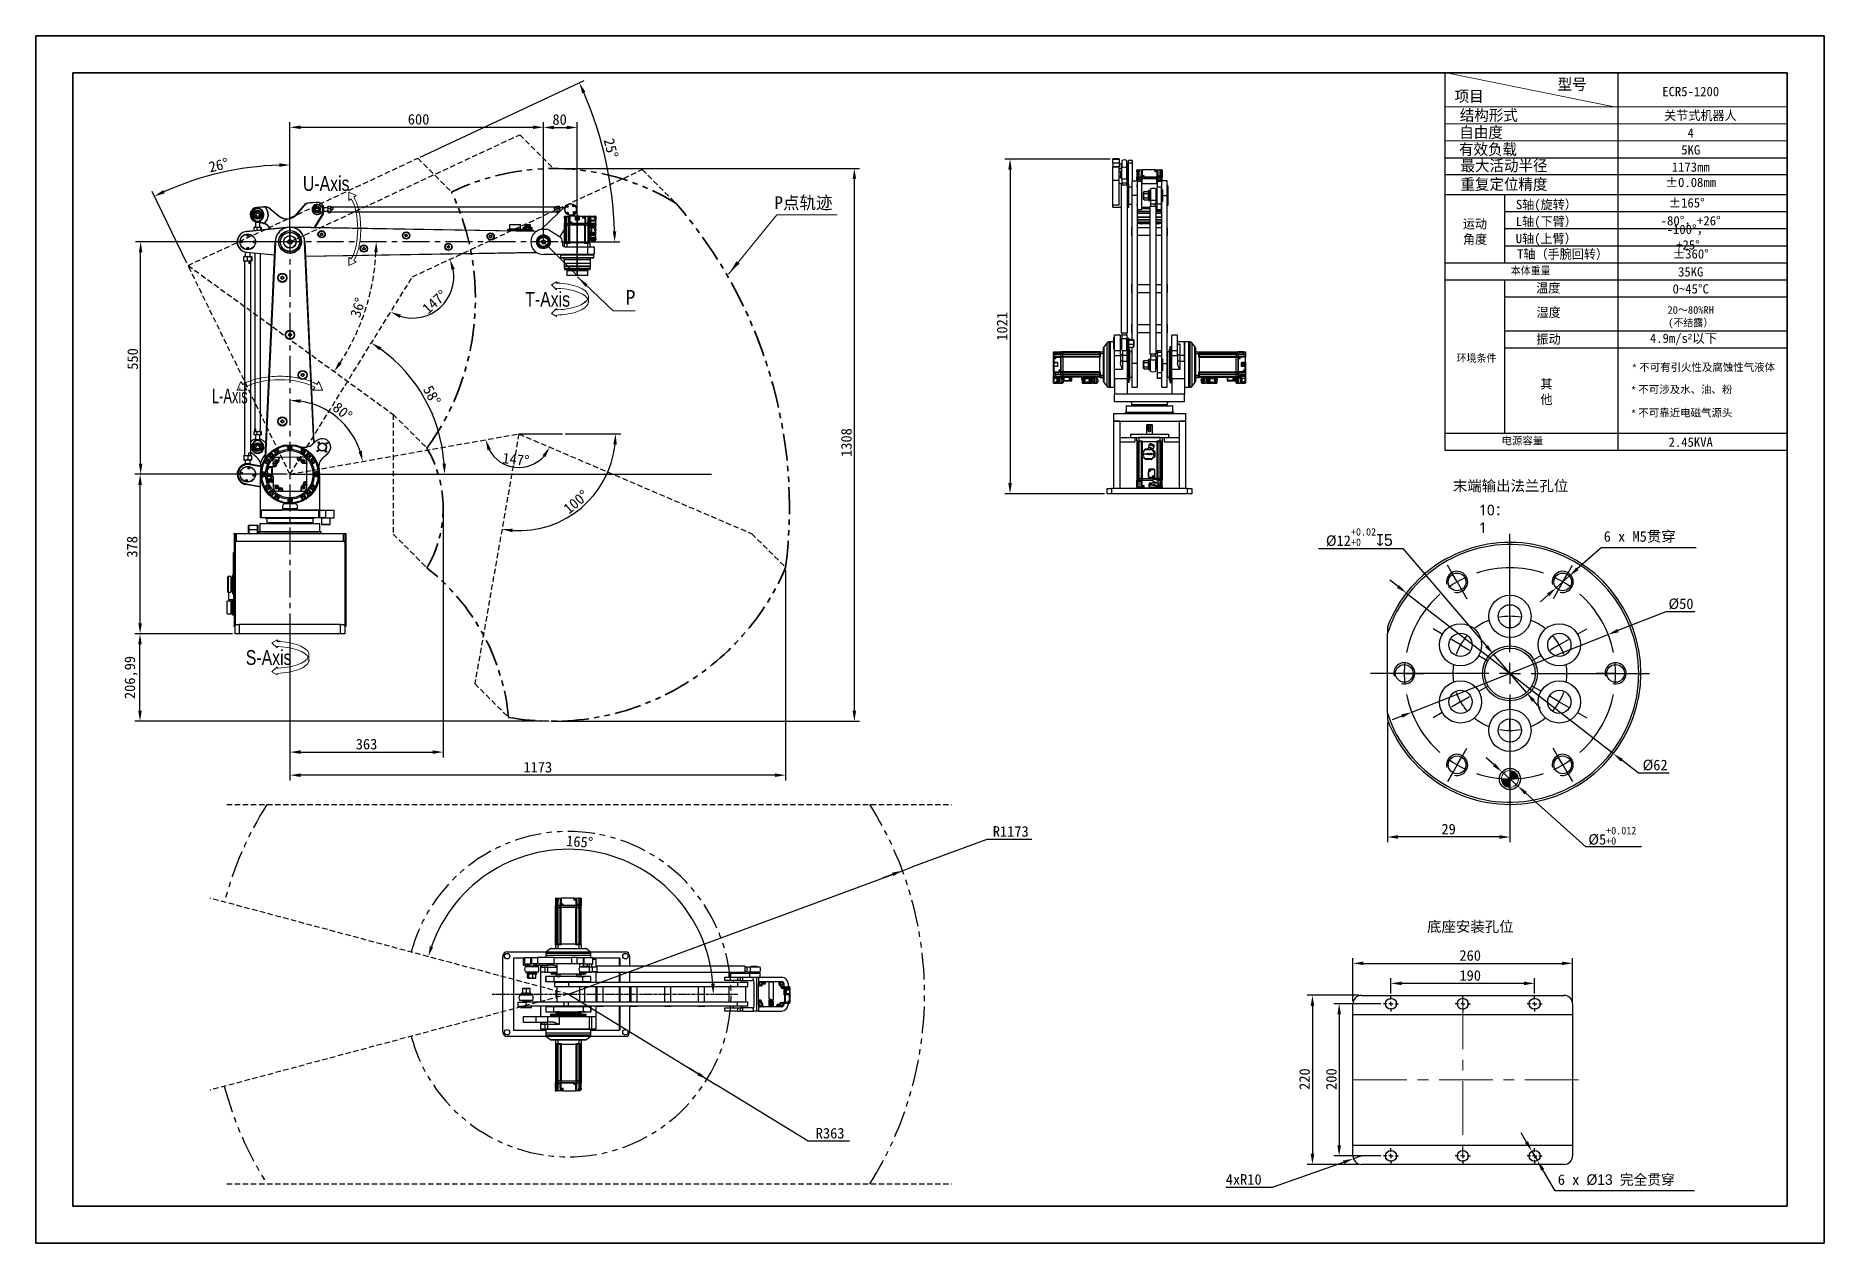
# Model space of a CAD drawing. Header units: millimetres. Extents: x 415 to 2018, y 500 to 823.
# Drawn here: x 900.8 to 1324.1, y 507.5 to 793.3 of the extents above; entities that cross this region are included whole.
import ezdxf
from ezdxf.enums import TextEntityAlignment as Align

# ---------------------------------------------------------------- set-up
doc = ezdxf.new("R2010")
doc.units = ezdxf.units.MM
doc.header["$PDSIZE"] = -1
for name, pattern in [('CENTER', [10.16, 6.35, -1.27, 1.27, -1.27]), ('CENTER2', [1.125, 0.75, -0.125, 0.125, -0.125]), ('CENTERX2', [20.32, 12.7, -2.54, 2.54, -2.54]), ('HIDDEN', [1.905, 1.27, -0.635]), ('PHANTOM', [12.7, 6.35, -1.27, 1.27, -1.27, 1.27, -1.27])]:
    doc.linetypes.add(name, pattern=pattern)
doc.layers.get('Defpoints').update_dxf_attribs({"lineweight": 18})
for name, color, linetype, lineweight in [('DIM', 4, 'Continuous', 18), ('尺寸线层', 216, 'Continuous', 18), ('文字层', 7, 'Continuous', 25), ('标注层', 161, 'Continuous', 25), ('粗', 7, 'Continuous', 30), ('粗实线层', 7, 'Continuous', 35)]:
    doc.layers.add(name, color=color, linetype=linetype, lineweight=lineweight)
doc.layers.add('中心线层', color=1, linetype='CENTERX2')
doc.layers.add('图纸格式', color=5, linetype='Continuous')
doc.styles.add('K', font='')
doc.styles.add('样式 1', font='')
doc.styles.get('K').set_extended_font_data('汉仪长仿宋体')
doc.styles.get('样式 1').set_extended_font_data('微软雅黑')
doc.dimstyles.new('ISO-25', dxfattribs={"dimtxt": 2.5, "dimasz": 2.5, "dimexe": 1.25, "dimexo": 0.625, "dimtad": 1, "dimtoh": 1, "dimlfac": 10, "dimtxsty": 'Standard', "dimcen": 2.5, "dimadec": 0, "dimazin": 0, "dimtfac": 1, "dimtmove": 0, "dimatfit": 3, "dimfxl": 1, "dimarcsym": 0})

msp = doc.modelspace()

# ---------------------------------------------------------------- texts
at = {"color": 0, "linetype": 'Continuous', "lineweight": 15, "style": 'K', "width": 0.8}
msp.add_text('U-Axis', height=3.5, dxfattribs=at).set_placement((975.0338, 756.5748), align=Align.RIGHT)
at = {"color": 0, "linetype": 'Continuous', "lineweight": 15, "style": 'K'}
for s, width, p in [('T-Axis', 0.8, (1016.6272, 729.1822)), ('L-Axis', 0.65, (942.4881, 706.308)), ('S-Axis', 0.8, (950.4898, 644.4002))]:
    msp.add_text(s, height=3.5, dxfattribs=dict(at, width=width)).set_placement(p)
at = {"color": 0, "attachment_point": 5}
for s, insert, char_height, width in [('ECR5-1200', (1292.4577, 780.084), 2.2, 17.702164), ('关节式机器人', (1294.7438, 774.3348), 2.2, 19.783594), ('4', (1292.4577, 770.3044), 2.2, 1.107392), ('5KG', (1292.4577, 766.2741), 2.2, 6.100723), ('1173mm', (1292.4577, 762.2031), 2.2, 6.100723), ('%%P0.08mm', (1292.4577, 758.5788), 2.2, 9.896058), ('S轴(旋转）', (1258.2964, 753.0714), 2.2, 17.315397), ('%%P165%%D', (1291.489, 753.738), 2.2, 6.97657), ('运动角度', (1241.4057, 746.8548), 2.2, 6.704755), ('L轴(下臂）', (1258.2813, 749.0511), 2.2, 13.852658), ('-80%%D{\\fSimSun|b0|i0|c134|p2;，}+26%%D', (1292.4577, 749.3655), 2.2, 15.03033), ('U轴(上臂）', (1258.2612, 745.0208), 2.2, 15.39184), ('-100%%D{\\fSimSun|b0|i0|c134|p2;，}+25%%D', (1291.8206, 745.626), 2.2, 13.741728), ('T轴（手腕回转）', (1262.1283, 741.5005), 2.2, 22.862346), ('%%P360%%D', (1292.4577, 741.6576), 2.2, 6.97657), ('本体重量', (1254.5861, 737.621), 1.8121, 20.194803), ('35KG', (1292.4577, 737.4124), 2.2, 6.241664), ('温度', (1258.7358, 733.5087), 2.2, 10.884191), ('0~45%%DC', (1292.4577, 733.382), 2.2, 8.685117), ('湿度', (1258.8287, 727.7146), 2.2, 10.920555), ('20～80%RH\\P(不结露）', (1292.4577, 726.6587), 1.8121, 22.83241), ('振动', (1258.8079, 721.3934), 2.2, 10.962262), ('4.9m/s{\\farial|b0|i0|c134|p2;\\H0.9583x;²\\fSimSun|b0|i0|c134|p2;\\H1.044x;以下}', (1290.7824, 721.4421), 2.2, 17.197598), ('环境条件', (1241.7568, 716.9112), 1.8121, 20.194803), ('{\\farial|b0|i0|c134|p2;\\H0.9583x;* \\fSimSun|b0|i0|c134|p2;\\H1.044x;不可有引火性及腐蚀性气液体}', (1295.5304, 714.7376), 1.812096, 69.900805), ('其他', (1258.3122, 708.9475), 2.2, 4.942995), ('{\\farial|b0|i0|c134|p2;\\H0.9583x;* \\fSimSun|b0|i0|c134|p2;\\H1.044x;不可涉及水、油、粉}', (1290.3925, 709.4908), 1.812096, 49.273589), ('{\\farial|b0|i0|c134|p2;\\H0.9583x;* \\fSimSun|b0|i0|c134|p2;\\H1.044x;不可靠近电磁气源头}', (1290.3925, 703.9711), 1.812096, 49.193013), ('{\\fSimSun|b0|i0|c134|p2;电源容量}', (1252.6224, 697.3641), 1.812096, 19.570637), ('2.45KVA', (1292.4577, 697.109), 2.2, 8.818867)]:
    msp.add_mtext(s, dxfattribs=dict(at, insert=insert, char_height=char_height, width=width))
at = {"char_height": 2.5, "attachment_point": 1, "style": '样式 1'}
for s, insert, width in [('末端输出法兰孔位', (1236.181, 688.0378), 55.606101), ('10：1', (1242.3517, 682.3079), 8.22098), ('底座安装孔位', (1230.0675, 583.7284), 55.606101)]:
    msp.add_mtext(s, dxfattribs=dict(at, insert=insert, width=width))
at = {"layer": '尺寸线层', "color": 0, "insert": (1075.5964, 755.2928), "char_height": 3, "width": 20.405797, "attachment_point": 1}
msp.add_mtext('P点轨迹', dxfattribs=at)
at = {"layer": '标注层', "color": 0, "char_height": 2.64, "attachment_point": 5}
for s, insert, width in [('型号', (1264.3878, 781.676), 14.021333), ('项目', (1240.0141, 778.8527), 13.170667), ('结构形式', (1244.6749, 774.3348), 29.304), ('自由度', (1242.8468, 770.3044), 20.562667), ('有效负载', (1244.477, 766.2741), 29.421333), ('最大活动半径', (1248.256, 762.4212), 44.293333), ('重复定位精度', (1248.256, 758.0107), 44.293333)]:
    msp.add_mtext(s, dxfattribs=dict(at, insert=insert, width=width))

# ---------------------------------------------------------------- blocks, each defined once
blk = doc.blocks.new('*X18')
at = {"layer": 'DIM', "color": 0}
for p, q in [((5671.6, 1057), (5687.5, 1092.9)), ((5687.5, 1092.9), (5695.5, 1081.3)), ((5704.1, 1068.9), (5712.3, 1057)), ((6000, 1068.9), (5991.8, 1057)), ((6016.6, 1092.9), (6008.6, 1081.3)), ((6032.5, 1057), (6016.6, 1092.9)), ((5712.3, 1057), (5671.6, 1057)), ((5991.8, 1057), (6032.5, 1057))]:
    blk.add_line(p, q, dxfattribs=at)
blk.add_ellipse((5852.1, 1024.2), major_axis=(182.7, 0), ratio=0.417203, start_param=0.627087, end_param=2.514506, dxfattribs=at)
blk.add_open_spline([(6008.6, 1081.3), (6004.2, 1083.9), (5999.6, 1086.3), (5987.4, 1092), (5979.6, 1095.1), (5963, 1100.6), (5954.2, 1103.1), (5935.9, 1107.4), (5926.4, 1109.2), (5906.8, 1112.2), (5896.8, 1113.3), (5871.8, 1115.3), (5856.7, 1115.7), (5826.6, 1115), (5811.7, 1113.9), (5782.8, 1110.2), (5768.8, 1107.7), (5745.2, 1101.9), (5735.1, 1098.8), (5716.5, 1091.9), (5707.9, 1088.1), (5698.5, 1083), (5697, 1082.2), (5695.5, 1081.3)], degree=3, knots=[0, 0, 0, 0, 18.989741, 18.989741, 46.92278, 46.92278, 74.855818, 74.855818, 102.788857, 102.788857, 130.721896, 130.721896, 171.2749, 171.2749, 211.827904, 211.827904, 252.380908, 252.380908, 284.91047, 284.91047, 317.440033, 317.440033, 323.788066, 323.788066, 323.788066, 323.788066], dxfattribs=at)
blk = doc.blocks.new('*X19')
at = {"layer": 'DIM', "color": 0}
for p, q in [((5671.6, 1057), (5687.5, 1092.9)), ((5687.5, 1092.9), (5695.5, 1081.3)), ((5704.1, 1068.9), (5712.3, 1057)), ((6000, 1068.9), (5991.8, 1057)), ((6016.6, 1092.9), (6008.6, 1081.3)), ((6032.5, 1057), (6016.6, 1092.9)), ((5712.3, 1057), (5671.6, 1057)), ((5991.8, 1057), (6032.5, 1057))]:
    blk.add_line(p, q, dxfattribs=at)
blk.add_ellipse((5852.1, 1024.2), major_axis=(182.7, 0), ratio=0.417203, start_param=0.627087, end_param=2.514506, dxfattribs=at)
blk.add_open_spline([(6008.6, 1081.3), (6004.2, 1083.9), (5999.6, 1086.3), (5987.4, 1092), (5979.6, 1095.1), (5963, 1100.6), (5954.2, 1103.1), (5935.9, 1107.4), (5926.4, 1109.2), (5906.8, 1112.2), (5896.8, 1113.3), (5871.8, 1115.3), (5856.7, 1115.7), (5826.6, 1115), (5811.7, 1113.9), (5782.8, 1110.2), (5768.8, 1107.7), (5745.2, 1101.9), (5735.1, 1098.8), (5716.5, 1091.9), (5707.9, 1088.1), (5698.5, 1083), (5697, 1082.2), (5695.5, 1081.3)], degree=3, knots=[0, 0, 0, 0, 18.989741, 18.989741, 46.92278, 46.92278, 74.855818, 74.855818, 102.788857, 102.788857, 130.721896, 130.721896, 171.2749, 171.2749, 211.827904, 211.827904, 252.380908, 252.380908, 284.91047, 284.91047, 317.440033, 317.440033, 323.788066, 323.788066, 323.788066, 323.788066], dxfattribs=at)
blk = doc.blocks.new('*X20')
at = {"layer": '尺寸线层', "linetype": 'Continuous'}
blk.add_hatch(color=0, dxfattribs=at).paths.add_polyline_path([(-325.59, 222.67), (-323.67, 225.74), (-322.97, 225.18)], flags=0)
blk.add_hatch(color=0, dxfattribs=at).paths.add_polyline_path([(-325.59, 222.67), (-323.67, 225.74), (-322.97, 225.18)], flags=0)
at = {"layer": '尺寸线层', "color": 0, "linetype": 'Continuous'}
for p, q in [((-325.59, 222.67), (-314.14, 236.73)), ((-325.59, 222.67), (-314.14, 236.73)), ((-314.14, 236.73), (-303.49, 236.73)), ((-314.14, 236.73), (-303.49, 236.73))]:
    blk.add_line(p, q, dxfattribs=at)
at = {"layer": '尺寸线层', "color": 0}
blk.add_line((-303.49, 236.73), (-299.89, 236.73), dxfattribs=at)
blk.add_line((-303.49, 236.73), (-299.89, 236.73), dxfattribs=at)
blk = doc.blocks.new('*X21')
at = {"layer": '尺寸线层', "linetype": 'Continuous'}
blk.add_hatch(color=0, dxfattribs=at).paths.add_polyline_path([(-315.12, 250.06), (-312.7, 248.26), (-313.22, 247.72)], flags=0)
blk.add_hatch(color=0, dxfattribs=at).paths.add_polyline_path([(-315.12, 250.06), (-312.7, 248.26), (-313.22, 247.72)], flags=0)
at = {"layer": '尺寸线层', "color": 0, "linetype": 'Continuous'}
blk.add_line((-315.12, 250.06), (-306.67, 241.96), dxfattribs=at)
blk.add_line((-315.12, 250.06), (-306.67, 241.96), dxfattribs=at)
at = {"layer": '尺寸线层', "color": 0}
blk.add_line((-306.67, 241.96), (-301.43, 241.96), dxfattribs=at)
blk.add_line((-306.67, 241.96), (-301.43, 241.96), dxfattribs=at)
at = {"layer": '尺寸线层', "color": 0, "insert": (-302.55, 245.2), "char_height": 3.5, "width": 7, "attachment_point": 5}
blk.add_mtext('P', dxfattribs=at)
blk.add_mtext('P', dxfattribs=at)
blk = doc.blocks.new('*D37')
at = {"color": 0, "lineweight": -2}
for p, q in [((1212.51, 564.83), (1212.51, 575.03)), ((1215.01, 573.78), (1262.01, 573.78)), ((1264.51, 564.83), (1264.51, 575.03))]:
    blk.add_line(p, q, dxfattribs=at)
at = {"color": 0}
for points in [[(1215.01, 574.19), (1215.01, 573.36), (1212.51, 573.78)], [(1262.01, 574.19), (1262.01, 573.36), (1264.51, 573.78)]]:
    blk.add_solid(points, dxfattribs=at)
at = {"layer": 'Defpoints', "color": 0}
for p in [(1264.51, 573.78), (1212.51, 564.21), (1264.51, 564.21)]:
    blk.add_point(p, dxfattribs=at)
at = {"color": 0, "insert": (1240.27, 576.9), "char_height": 2.5, "attachment_point": 2}
blk.add_mtext('\\A1;260', dxfattribs=at)
blk = doc.blocks.new('*D38')
at = {"color": 0, "lineweight": -2}
for p, q in [((1213.89, 566.21), (1201.69, 566.21)), ((1202.94, 563.71), (1202.94, 528.71)), ((1213.89, 526.21), (1201.69, 526.21))]:
    blk.add_line(p, q, dxfattribs=at)
at = {"color": 0}
for points in [[(1202.52, 563.71), (1203.35, 563.71), (1202.94, 566.21)], [(1202.52, 528.71), (1203.35, 528.71), (1202.94, 526.21)]]:
    blk.add_solid(points, dxfattribs=at)
at = {"layer": 'Defpoints', "color": 0}
for p in [(1214.51, 566.21), (1202.94, 526.21), (1214.51, 526.21)]:
    blk.add_point(p, dxfattribs=at)
at = {"color": 0, "insert": (1199.81, 546.38), "char_height": 2.5, "attachment_point": 2, "rotation": 90}
blk.add_mtext('\\A1;220', dxfattribs=at)
blk = doc.blocks.new('*D39')
at = {"color": 0, "lineweight": -2}
for p, q in [((1219.09, 564.21), (1208.01, 564.21)), ((1209.26, 561.71), (1209.26, 530.71)), ((1219.09, 528.21), (1208.01, 528.21))]:
    blk.add_line(p, q, dxfattribs=at)
at = {"color": 0}
for points in [[(1208.84, 561.71), (1209.68, 561.71), (1209.26, 564.21)], [(1208.84, 530.71), (1209.68, 530.71), (1209.26, 528.21)]]:
    blk.add_solid(points, dxfattribs=at)
at = {"layer": 'Defpoints', "color": 0}
for p in [(1219.71, 564.21), (1209.26, 528.21), (1219.71, 528.21)]:
    blk.add_point(p, dxfattribs=at)
at = {"color": 0, "insert": (1206.14, 546.38), "char_height": 2.5, "attachment_point": 2, "rotation": 90}
blk.add_mtext('\\A1;200', dxfattribs=at)
blk = doc.blocks.new('*D40')
at = {"color": 0, "lineweight": -2}
for p, q in [((1221.51, 566.63), (1221.51, 570.29)), ((1253.01, 569.04), (1224.01, 569.04)), ((1255.51, 566.63), (1255.51, 570.29))]:
    blk.add_line(p, q, dxfattribs=at)
at = {"color": 0}
for points in [[(1224.01, 569.45), (1224.01, 568.62), (1221.51, 569.04)], [(1253.01, 569.45), (1253.01, 568.62), (1255.51, 569.04)]]:
    blk.add_solid(points, dxfattribs=at)
at = {"layer": 'Defpoints', "color": 0}
for p in [(1221.51, 569.04), (1221.51, 566.01), (1255.51, 566.01)]:
    blk.add_point(p, dxfattribs=at)
at = {"color": 0, "insert": (1240.27, 572.16), "char_height": 2.5, "attachment_point": 2}
blk.add_mtext('\\A1;190', dxfattribs=at)
blk = doc.blocks.new('*D41')
at = {"color": 0, "lineweight": -2}
for p, q in [((1193.46, 520.77), (1210.27, 526.71)), ((1214.51, 528.21), (1212.63, 527.54)), ((1182.42, 520.77), (1193.46, 520.77))]:
    blk.add_line(p, q, dxfattribs=at)
at = {"color": 0}
blk.add_solid([(1210.13, 527.1), (1210.41, 526.31), (1212.63, 527.54)], dxfattribs=at)
at = {"layer": 'Defpoints', "color": 0}
for p in [(1212.63, 527.54), (1214.51, 528.21)]:
    blk.add_point(p, dxfattribs=at)
at = {"color": 0, "insert": (1182.42, 523.89), "char_height": 2.5, "attachment_point": 1}
blk.add_mtext('\\A1;4xR10', dxfattribs=at)
blk = doc.blocks.new('*D42')
at = {"color": 0, "lineweight": -2}
for p, q in [((1253.59, 531.48), (1252.32, 533.64)), ((1254.86, 529.33), (1256.17, 527.08)), ((1260.37, 519.93), (1257.44, 524.93)), ((1293.35, 519.93), (1260.37, 519.93))]:
    blk.add_line(p, q, dxfattribs=at)
at = {"color": 0}
for points in [[(1253.95, 531.69), (1253.23, 531.27), (1254.86, 529.33)], [(1257.8, 525.14), (1257.08, 524.72), (1256.17, 527.08)]]:
    blk.add_solid(points, dxfattribs=at)
at = {"layer": 'Defpoints', "color": 0}
for p in [(1254.86, 529.33), (1256.17, 527.08)]:
    blk.add_point(p, dxfattribs=at)
at = {"color": 0, "insert": (1261, 523.85), "char_height": 2.5, "attachment_point": 1}
blk.add_mtext('\\A1;6 x {\\fGulim|b0|i0|c134|p0;%%C13} 完全贯穿', dxfattribs=at)
blk = doc.blocks.new('SW_CENTERMARKSYMBOL_10')
at = {"layer": '中心线层', "color": 0}
for p, q in [((-1, 0), (-1.8, 0)), ((0, 0), (-0.5, 0)), ((0, 1), (0, 1.8)), ((0, 0), (0, 0.5)), ((0, 0), (0, -0.5)), ((0, 0), (0.5, 0)), ((1, 0), (1.8, 0)), ((0, -1), (0, -1.8))]:
    blk.add_line(p, q, dxfattribs=at)
blk = doc.blocks.new('SW_CENTERMARKSYMBOL_11')
at = {"layer": '中心线层', "color": 0}
for p, q in [((-1, 0), (-1.8, 0)), ((0, 0), (-0.5, 0)), ((0, 1), (0, 1.8)), ((0, 0), (0, 0.5)), ((0, 0), (0, -0.5)), ((0, 0), (0.5, 0)), ((1, 0), (1.8, 0)), ((0, -1), (0, -1.8))]:
    blk.add_line(p, q, dxfattribs=at)
blk = doc.blocks.new('SW_CENTERMARKSYMBOL_12')
at = {"layer": '中心线层', "color": 0}
for p, q in [((-1, 0), (-1.8, 0)), ((0, 0), (-0.5, 0)), ((0, 1), (0, 1.8)), ((0, 0), (0, 0.5)), ((0, 0), (0, -0.5)), ((0, 0), (0.5, 0)), ((1, 0), (1.8, 0)), ((0, -1), (0, -1.8))]:
    blk.add_line(p, q, dxfattribs=at)
blk = doc.blocks.new('SW_CENTERMARKSYMBOL_13')
at = {"layer": '中心线层', "color": 0}
for p, q in [((-1, 0), (-1.8, 0)), ((0, 0), (-0.5, 0)), ((0, 1), (0, 1.8)), ((0, 0), (0, 0.5)), ((0, 0), (0, -0.5)), ((0, 0), (0.5, 0)), ((1, 0), (1.8, 0)), ((0, -1), (0, -1.8))]:
    blk.add_line(p, q, dxfattribs=at)
blk = doc.blocks.new('SW_CENTERMARKSYMBOL_14')
at = {"layer": '中心线层', "color": 0}
for p, q in [((-1, 0), (-1.8, 0)), ((0, 0), (-0.5, 0)), ((0, 1), (0, 1.8)), ((0, 0), (0, 0.5)), ((0, 0), (0, -0.5)), ((0, 0), (0.5, 0)), ((1, 0), (1.8, 0)), ((0, -1), (0, -1.8))]:
    blk.add_line(p, q, dxfattribs=at)
blk = doc.blocks.new('SW_CENTERMARKSYMBOL_15')
at = {"layer": '中心线层', "color": 0}
for p, q in [((-1, 0), (-1.8, 0)), ((0, 0), (-0.5, 0)), ((0, 1), (0, 1.8)), ((0, 0), (0, 0.5)), ((0, 0), (0, -0.5)), ((0, 0), (0.5, 0)), ((1, 0), (1.8, 0)), ((0, -1), (0, -1.8))]:
    blk.add_line(p, q, dxfattribs=at)
blk = doc.blocks.new('*D71')
at = {"color": 0, "lineweight": -2}
for p, q in [((960.32, 689.52), (924.23, 689.52)), ((925.48, 654.27), (925.48, 687.02)), ((947.32, 651.77), (924.23, 651.77))]:
    blk.add_line(p, q, dxfattribs=at)
at = {"color": 0}
for points in [[(925.07, 687.02), (925.9, 687.02), (925.48, 689.52)], [(925.07, 654.27), (925.9, 654.27), (925.48, 651.77)]]:
    blk.add_solid(points, dxfattribs=at)
at = {"layer": 'Defpoints', "color": 0}
for p in [(925.48, 689.52), (960.94, 689.52), (947.94, 651.77)]:
    blk.add_point(p, dxfattribs=at)
at = {"color": 0, "insert": (923.61, 672.35), "char_height": 2.5, "attachment_point": 5, "rotation": 90}
blk.add_mtext('378', dxfattribs=at)
blk = doc.blocks.new('*D72')
at = {"color": 0, "lineweight": -2}
for p, q in [((960.32, 744.52), (924.36, 744.52)), ((925.61, 692.02), (925.61, 742.02)), ((960.32, 689.52), (924.36, 689.52))]:
    blk.add_line(p, q, dxfattribs=at)
at = {"color": 0}
for points in [[(925.19, 742.02), (926.02, 742.02), (925.61, 744.52)], [(925.19, 692.02), (926.02, 692.02), (925.61, 689.52)]]:
    blk.add_solid(points, dxfattribs=at)
at = {"layer": 'Defpoints', "color": 0}
for p in [(925.61, 744.52), (960.94, 744.52), (960.94, 689.52)]:
    blk.add_point(p, dxfattribs=at)
at = {"color": 0, "insert": (923.73, 716.81), "char_height": 2.5, "attachment_point": 5, "rotation": 90}
blk.add_mtext('550', dxfattribs=at)
blk = doc.blocks.new('*D73')
at = {"color": 0, "lineweight": -2}
for p, q in [((960.94, 745.15), (960.94, 772.89)), ((963.44, 771.64), (1018.44, 771.64)), ((1020.94, 745.15), (1020.94, 772.89))]:
    blk.add_line(p, q, dxfattribs=at)
at = {"color": 0}
for points in [[(963.44, 772.06), (963.44, 771.23), (960.94, 771.64)], [(1018.44, 772.06), (1018.44, 771.23), (1020.94, 771.64)]]:
    blk.add_solid(points, dxfattribs=at)
at = {"layer": 'Defpoints', "color": 0}
for p in [(1020.94, 771.64), (960.94, 744.52), (1020.94, 744.52)]:
    blk.add_point(p, dxfattribs=at)
at = {"color": 0, "insert": (991.39, 773.52), "char_height": 2.5, "attachment_point": 5}
blk.add_mtext('600', dxfattribs=at)
blk = doc.blocks.new('*U22')
at = {"color": 0, "linetype": 'CENTER2'}
blk.add_line((0, 13.86), (0, -0.68), dxfattribs=at)
blk = doc.blocks.new('*D74')
at = {"color": 0, "lineweight": -2}
for p, q in [((1020.94, 745.15), (1020.94, 772.84)), ((1023.44, 771.59), (1026.44, 771.59)), ((1028.94, 737.15), (1028.94, 772.84))]:
    blk.add_line(p, q, dxfattribs=at)
at = {"color": 0}
for points in [[(1023.44, 772.01), (1023.44, 771.18), (1020.94, 771.59)], [(1026.44, 772.01), (1026.44, 771.18), (1028.94, 771.59)]]:
    blk.add_solid(points, dxfattribs=at)
at = {"layer": 'Defpoints', "color": 0}
for p in [(1028.94, 771.59), (1020.94, 744.52), (1028.94, 736.52)]:
    blk.add_point(p, dxfattribs=at)
at = {"color": 0, "insert": (1024.77, 773.47), "char_height": 2.5, "attachment_point": 5}
blk.add_mtext('80', dxfattribs=at)
blk = doc.blocks.new('*U23')
at = {"color": 0, "linetype": 'CENTER'}
blk.add_line((38.78, 0), (-26.32, 0), dxfattribs=at)
blk = doc.blocks.new('*U24')
at = {"color": 0, "linetype": 'CENTER'}
blk.add_line((0, 28.18), (0, -72.56), dxfattribs=at)
blk = doc.blocks.new('*D75')
at = {"color": 0, "lineweight": -2}
for p, q in [((960.94, 748.65), (960.94, 763.98)), ((936.56, 739.52), (928.3, 756.45))]:
    blk.add_line(p, q, dxfattribs=at)
blk.add_arc((960.94, 689.52), 73.21, 91.9567, 114.0433, dxfattribs=at)
at = {"color": 0}
for points in [[(958.44, 763.11), (958.45, 762.27), (960.94, 762.73)], [(931.29, 756), (930.94, 756.76), (928.85, 755.32)]]:
    blk.add_solid(points, dxfattribs=at)
at = {"layer": 'Defpoints', "color": 0}
for p in [(949.91, 761.9), (960.94, 748.02), (936.83, 738.96), (960.94, 689.52), (960.94, 647.28)]:
    blk.add_point(p, dxfattribs=at)
at = {"color": 0, "insert": (944.05, 762.68), "char_height": 2.5, "attachment_point": 5, "rotation": 13}
blk.add_mtext('26°', dxfattribs=at)
blk = doc.blocks.new('*D76')
at = {"color": 0, "linetype": 'HIDDEN', "lineweight": -2}
blk.add_arc((929.17, 744.52), 52.19, 326.7446, 357.2558, dxfattribs=at)
at = {"color": 0, "linetype": 'HIDDEN'}
for points in [[(980.89, 742.03), (981.73, 742.01), (981.37, 744.52)], [(973.16, 715.66), (972.48, 716.14), (971.4, 713.84)]]:
    blk.add_solid(points, dxfattribs=at)
at = {"layer": 'Defpoints', "color": 0, "linetype": 'HIDDEN'}
for p in [(959.35, 744.52), (1024.44, 744.52), (936.83, 738.96), (976.86, 723.29), (985.38, 703.69)]:
    blk.add_point(p, dxfattribs=at)
at = {"color": 0, "linetype": 'HIDDEN', "insert": (977.03, 728.97), "char_height": 2.5, "attachment_point": 5, "rotation": 72.0002}
blk.add_mtext('36°', dxfattribs=at)
blk = doc.blocks.new('*D77')
at = {"color": 0, "lineweight": -2}
blk.add_arc((960.94, 689.52), 17.48, 18.1997, 81.8003, dxfattribs=at)
at = {"color": 0}
for points in [[(963.41, 706.41), (963.47, 707.24), (960.94, 707.01)], [(977.96, 695.09), (977.15, 694.88), (978.16, 692.56)]]:
    blk.add_solid(points, dxfattribs=at)
at = {"layer": 'Defpoints', "color": 0}
for p in [(960.94, 748.02), (974.97, 699.96), (1015.11, 699.07), (960.94, 689.52), (960.94, 647.28)]:
    blk.add_point(p, dxfattribs=at)
at = {"color": 0, "insert": (973.39, 704.35), "char_height": 2.5, "attachment_point": 5, "rotation": 320}
blk.add_mtext('80°', dxfattribs=at)
blk = doc.blocks.new('*D78')
at = {"color": 0, "lineweight": -2}
blk.add_line((1026.06, 699.07), (1039.26, 699.07), dxfattribs=at)
blk.add_arc((1015.11, 699.07), 22.9, 266.2573, 353.7427, dxfattribs=at)
at = {"color": 0}
for points in [[(1037.46, 696.6), (1038.29, 696.56), (1038.01, 699.07)], [(1013.56, 675.81), (1013.66, 676.63), (1011.13, 676.52)]]:
    blk.add_solid(points, dxfattribs=at)
at = {"layer": 'Defpoints', "color": 0}
for p in [(1015.11, 699.07), (1015.11, 699.07), (1025.44, 699.07), (1024.18, 678.04), (1004.69, 639.99)]:
    blk.add_point(p, dxfattribs=at)
at = {"color": 0, "insert": (1028.63, 682.97), "char_height": 2.5, "attachment_point": 5, "rotation": 40}
blk.add_mtext('100°', dxfattribs=at)
blk = doc.blocks.new('*D79')
at = {"color": 0, "lineweight": -2}
for p, q in [((991.78, 764.58), (1030.59, 782.68)), ((1025.07, 744.52), (1039.05, 744.52))]:
    blk.add_line(p, q, dxfattribs=at)
blk.add_arc((948.77, 744.52), 89.03, 1.6094, 23.391, dxfattribs=at)
at = {"color": 0}
for points in [[(1030.1, 779.7), (1030.86, 780.04), (1029.46, 782.15)], [(1038.18, 747.03), (1037.35, 747.02), (1037.8, 744.52)]]:
    blk.add_solid(points, dxfattribs=at)
at = {"layer": 'Defpoints', "color": 0}
for p in [(991.21, 764.31), (1036.86, 757.43), (959.35, 744.52), (1024.44, 744.52), (936.83, 738.96)]:
    blk.add_point(p, dxfattribs=at)
at = {"color": 0, "insert": (1036.93, 766.68), "char_height": 2.5, "attachment_point": 5, "rotation": 284.1039}
blk.add_mtext('25°', dxfattribs=at)
blk = doc.blocks.new('*D80')
at = {"color": 0, "lineweight": -2}
for p, q in [((1078.26, 666.82), (1078.26, 617.06)), ((960.94, 646.66), (960.94, 617.06)), ((1075.76, 618.31), (963.44, 618.31))]:
    blk.add_line(p, q, dxfattribs=at)
at = {"color": 0}
for points in [[(963.44, 618.73), (963.44, 617.89), (960.94, 618.31)], [(1075.76, 618.73), (1075.76, 617.89), (1078.26, 618.31)]]:
    blk.add_solid(points, dxfattribs=at)
at = {"layer": 'Defpoints', "color": 0}
for p in [(1078.26, 667.45), (960.94, 647.28), (960.94, 618.31)]:
    blk.add_point(p, dxfattribs=at)
at = {"color": 0, "insert": (1019.6, 620.18), "char_height": 2.5, "attachment_point": 5}
blk.add_mtext('1173', dxfattribs=at)
blk = doc.blocks.new('*D81')
at = {"color": 0, "lineweight": -2}
for p, q in [((1024.24, 761.88), (1095.77, 761.88)), ((1094.52, 633.57), (1094.52, 759.38)), ((1023.55, 631.07), (1095.77, 631.07))]:
    blk.add_line(p, q, dxfattribs=at)
at = {"color": 0}
for points in [[(1094.11, 759.38), (1094.94, 759.38), (1094.52, 761.88)], [(1094.11, 633.57), (1094.94, 633.57), (1094.52, 631.07)]]:
    blk.add_solid(points, dxfattribs=at)
at = {"layer": 'Defpoints', "color": 0}
for p in [(1023.61, 761.88), (1094.52, 761.88), (1022.93, 631.07)]:
    blk.add_point(p, dxfattribs=at)
at = {"color": 0, "insert": (1092.65, 697.03), "char_height": 2.5, "attachment_point": 5, "rotation": 90}
blk.add_mtext('1308', dxfattribs=at)
blk = doc.blocks.new('*D60')
at = {"color": 0, "lineweight": -2}
for p, q in [((947.32, 651.77), (924.2, 651.77)), ((925.45, 633.57), (925.45, 649.27)), ((1022.3, 631.07), (924.2, 631.07))]:
    blk.add_line(p, q, dxfattribs=at)
at = {"color": 0}
for points in [[(925.03, 649.27), (925.87, 649.27), (925.45, 651.77)], [(925.03, 633.57), (925.87, 633.57), (925.45, 631.07)]]:
    blk.add_solid(points, dxfattribs=at)
at = {"layer": 'Defpoints', "color": 0}
for p in [(925.45, 651.77), (947.94, 651.77), (1022.93, 631.07)]:
    blk.add_point(p, dxfattribs=at)
at = {"color": 0, "insert": (923.37, 641.42), "char_height": 2.5, "attachment_point": 5, "rotation": 90}
blk.add_mtext('206,99', dxfattribs=at)
blk = doc.blocks.new('*D82')
at = {"color": 0, "lineweight": -2}
for p, q in [((997.19, 680.9), (997.19, 622.52)), ((960.94, 653.35), (960.94, 622.52)), ((963.44, 623.77), (994.69, 623.77))]:
    blk.add_line(p, q, dxfattribs=at)
at = {"color": 0}
for points in [[(963.44, 624.19), (963.44, 623.35), (960.94, 623.77)], [(994.69, 624.19), (994.69, 623.35), (997.19, 623.77)]]:
    blk.add_solid(points, dxfattribs=at)
at = {"layer": 'Defpoints', "color": 0}
for p in [(997.19, 681.52), (960.94, 653.97), (997.19, 623.77)]:
    blk.add_point(p, dxfattribs=at)
at = {"color": 0, "insert": (979.07, 625.64), "char_height": 2.5, "attachment_point": 5}
blk.add_mtext('363', dxfattribs=at)
blk = doc.blocks.new('*D61')
at = {"color": 0, "lineweight": -2}
for p, q in [((1155.09, 764.11), (1130.12, 764.11)), ((1131.37, 761.61), (1131.37, 687.43)), ((1153.74, 684.93), (1130.12, 684.93))]:
    blk.add_line(p, q, dxfattribs=at)
at = {"color": 0}
for points in [[(1130.95, 761.61), (1131.78, 761.61), (1131.37, 764.11)], [(1130.95, 687.43), (1131.78, 687.43), (1131.37, 684.93)]]:
    blk.add_solid(points, dxfattribs=at)
at = {"layer": 'Defpoints', "color": 0}
for p in [(1155.72, 764.11), (1131.37, 684.93), (1154.37, 684.93)]:
    blk.add_point(p, dxfattribs=at)
at = {"color": 0, "insert": (1129.49, 724.52), "char_height": 2.5, "width": 9.6429, "attachment_point": 5, "rotation": 90}
blk.add_mtext('\\A1;1021', dxfattribs=at)
blk = doc.blocks.new('*X13')
at = {"color": 0, "linetype": 'CENTER2'}
blk.add_line((-38.08, 0), (20.12, 0), dxfattribs=at)
blk = doc.blocks.new('*D62')
at = {"color": 0, "lineweight": -2}
for p, q in [((1125.91, 603.11), (1108.25, 596.58)), ((1136.54, 603.11), (1125.91, 603.11)), ((1026.84, 566.48), (1105.91, 595.71)), ((1103.56, 594.84), (1101.22, 593.98)), ((1105.91, 595.71), (1108.25, 596.58))]:
    blk.add_line(p, q, dxfattribs=at)
at = {"color": 0}
blk.add_solid([(1103.42, 595.23), (1103.71, 594.45), (1105.91, 595.71)], dxfattribs=at)
at = {"layer": 'Defpoints', "color": 0}
for p in [(1105.91, 595.71), (1026.84, 566.48)]:
    blk.add_point(p, dxfattribs=at)
at = {"color": 0, "insert": (1131.54, 604.98), "char_height": 2.5, "attachment_point": 5}
blk.add_mtext('\\A1;R1173', dxfattribs=at)
blk = doc.blocks.new('*D63')
at = {"color": 0, "lineweight": -2}
for p, q in [((1026.84, 566.48), (1059.65, 546.35)), ((1057.52, 547.65), (1055.39, 548.96)), ((1059.65, 546.35), (1061.79, 545.04)), ((1083.58, 531.67), (1061.79, 545.04)), ((1093.37, 531.67), (1083.58, 531.67))]:
    blk.add_line(p, q, dxfattribs=at)
at = {"color": 0}
blk.add_solid([(1057.74, 548.01), (1057.31, 547.3), (1059.65, 546.35)], dxfattribs=at)
at = {"layer": 'Defpoints', "color": 0}
for p in [(1026.84, 566.48), (1059.65, 546.35)]:
    blk.add_point(p, dxfattribs=at)
at = {"color": 0, "insert": (1088.79, 533.55), "char_height": 2.5, "attachment_point": 5}
blk.add_mtext('\\A1;R363', dxfattribs=at)
blk = doc.blocks.new('*D64')
at = {"color": 0, "lineweight": -2}
blk.add_arc((1026.84, 566.48), 34.29, 4.1778, 160.8222, dxfattribs=at)
at = {"color": 0}
for points in [[(994.84, 577.62), (994.05, 577.87), (993.71, 575.35)], [(1061.46, 568.99), (1060.62, 568.96), (1061.13, 566.48)]]:
    blk.add_solid(points, dxfattribs=at)
at = {"layer": 'Defpoints', "color": 0}
for p in [(1046.51, 594.57), (942.06, 589.19), (1008.79, 566.48), (1026.84, 566.48), (1066.99, 566.48)]:
    blk.add_point(p, dxfattribs=at)
at = {"color": 0, "insert": (1029.51, 602.55), "char_height": 2.5, "width": 11.2753, "attachment_point": 5, "rotation": 355.7646}
blk.add_mtext('\\A1;165°', dxfattribs=at)
blk = doc.blocks.new('*D100')
at = {"layer": 'Defpoints', "color": 0}
for p in [(1220.67, 631.45), (1249.67, 614.9), (1220.67, 603.68)]:
    blk.add_point(p, dxfattribs=at)
at = {"layer": '图纸格式', "color": 0, "lineweight": -2}
for p, q in [((1220.67, 630.83), (1220.67, 602.43)), ((1249.67, 614.28), (1249.67, 602.43)), ((1247.17, 603.68), (1223.17, 603.68))]:
    blk.add_line(p, q, dxfattribs=at)
at = {"layer": '图纸格式', "color": 0}
for points in [[(1223.17, 604.09), (1223.17, 603.26), (1220.67, 603.68)], [(1247.17, 604.09), (1247.17, 603.26), (1249.67, 603.68)]]:
    blk.add_solid(points, dxfattribs=at)
at = {"layer": '图纸格式', "color": 0, "insert": (1235.17, 606.8), "char_height": 2.5, "attachment_point": 2}
blk.add_mtext('29', dxfattribs=at)
blk = doc.blocks.new('*D101')
at = {"layer": 'Defpoints', "color": 0}
for p in [(1263.74, 665.45), (1260.6, 662.66)]:
    blk.add_point(p, dxfattribs=at)
at = {"layer": '图纸格式', "color": 0, "lineweight": -2}
for p, q in [((1271.25, 672.15), (1265.6, 667.12)), ((1293.74, 672.15), (1271.25, 672.15)), ((1260.6, 662.66), (1263.74, 665.45)), ((1258.74, 660.99), (1256.87, 659.33))]:
    blk.add_line(p, q, dxfattribs=at)
at = {"layer": '图纸格式', "color": 0}
for points in [[(1265.33, 667.43), (1265.88, 666.81), (1263.74, 665.45)], [(1258.46, 661.3), (1259.02, 660.68), (1260.6, 662.66)]]:
    blk.add_solid(points, dxfattribs=at)
at = {"layer": '图纸格式', "color": 0, "insert": (1271.87, 676.06), "char_height": 2.5, "attachment_point": 1}
blk.add_mtext('6 x M5{\\fSimSun|b0|i0|c134|p2;贯穿}', dxfattribs=at)
blk = doc.blocks.new('*D102')
at = {"layer": 'Defpoints', "color": 0}
for p in [(1247.81, 619.07), (1251.53, 615.74)]:
    blk.add_point(p, dxfattribs=at)
at = {"layer": '图纸格式', "color": 0, "lineweight": -2}
for p, q in [((1245.94, 620.74), (1244.08, 622.41)), ((1247.81, 619.07), (1251.53, 615.74)), ((1267.6, 601.36), (1253.4, 614.07)), ((1280.81, 601.36), (1267.6, 601.36))]:
    blk.add_line(p, q, dxfattribs=at)
at = {"layer": '图纸格式', "color": 0}
for points in [[(1246.22, 621.05), (1245.67, 620.43), (1247.81, 619.07)], [(1253.68, 614.38), (1253.12, 613.76), (1251.53, 615.74)]]:
    blk.add_solid(points, dxfattribs=at)
at = {"layer": '图纸格式', "color": 0, "insert": (1268.23, 606.07), "char_height": 2.5, "attachment_point": 1}
blk.add_mtext('%%C5{\\H0.7x;\\S+0.012^ +0;}', dxfattribs=at)
blk = doc.blocks.new('*D103')
at = {"layer": 'Defpoints', "color": 0}
for p in [(1272.92, 651.6), (1226.42, 633.21)]:
    blk.add_point(p, dxfattribs=at)
at = {"layer": '图纸格式', "color": 0, "lineweight": -2}
for p, q in [((1286.57, 657), (1275.24, 652.52)), ((1293.45, 657), (1286.57, 657)), ((1226.42, 633.21), (1272.92, 651.6)), ((1224.1, 632.29), (1221.77, 631.37))]:
    blk.add_line(p, q, dxfattribs=at)
at = {"layer": '图纸格式', "color": 0}
for points in [[(1275.09, 652.91), (1275.4, 652.13), (1272.92, 651.6)], [(1223.95, 632.68), (1224.25, 631.9), (1226.42, 633.21)]]:
    blk.add_solid(points, dxfattribs=at)
at = {"layer": '图纸格式', "color": 0, "insert": (1287.2, 660.13), "char_height": 2.5, "attachment_point": 1}
blk.add_mtext('%%C50', dxfattribs=at)
blk = doc.blocks.new('SW_CENTERMARKSYMBOL_0')
at = {"layer": '图纸格式', "color": 0}
for p, q in [((-26.25, 2.17), (-27.3, 3.98)), ((-25, 0), (-26.25, 2.17)), ((-25, 0), (-23.75, -2.17)), ((0, 0), (-1.25, -2.17)), ((0, 0), (1.25, 2.17)), ((1.25, 2.17), (2.3, 3.98)), ((-23.75, -2.17), (-22.7, -3.98)), ((-12.5, -3.15), (-12.5, -0.65)), ((-1.25, -2.17), (-2.3, -3.98)), ((-12.5, -8.15), (-12.5, -5.65)), ((-12.5, -8.15), (-12.5, -10.65)), ((-28.52, -12.4), (-30.69, -11.15)), ((3.52, -12.4), (5.69, -11.15)), ((-24.19, -14.9), (-26.36, -13.65)), ((-24.19, -14.9), (-22.03, -16.15)), ((-12.5, -13.15), (-12.5, -15.65)), ((-0.81, -14.9), (-2.97, -16.15)), ((-0.81, -14.9), (1.36, -13.65)), ((-19.86, -17.4), (-17.7, -18.65)), ((-5.14, -17.4), (-7.3, -18.65)), ((-40, -21.65), (-42.1, -21.65)), ((-37.5, -21.65), (-40, -21.65)), ((-37.5, -21.65), (-35, -21.65)), ((-35, -21.65), (-32.9, -21.65)), ((-19.86, -25.9), (-17.7, -24.65)), ((-5.14, -25.9), (-7.3, -24.65)), ((10, -21.65), (7.9, -21.65)), ((12.5, -21.65), (10, -21.65)), ((12.5, -21.65), (15, -21.65)), ((15, -21.65), (17.1, -21.65)), ((-24.19, -28.4), (-26.36, -29.65)), ((-24.19, -28.4), (-22.03, -27.15)), ((-12.5, -30.15), (-12.5, -27.65)), ((-0.81, -28.4), (-2.97, -27.15)), ((-0.81, -28.4), (1.36, -29.65)), ((-28.52, -30.9), (-30.69, -32.15)), ((-12.5, -35.15), (-12.5, -32.65)), ((3.52, -30.9), (5.69, -32.15)), ((-12.5, -35.15), (-12.5, -37.65)), ((-25, -43.3), (-23.75, -41.14)), ((-23.75, -41.14), (-22.7, -39.32)), ((-12.5, -40.15), (-12.5, -42.65)), ((-1.25, -41.14), (-2.3, -39.32)), ((0, -43.3), (-1.25, -41.14)), ((-26.25, -45.47), (-27.3, -47.28)), ((-25, -43.3), (-26.25, -45.47)), ((0, -43.3), (1.25, -45.47)), ((1.25, -45.47), (2.3, -47.28))]:
    blk.add_line(p, q, dxfattribs=at)
for radius, start, end in [(25, 120, 125.7296), (25, 114.2704, 120), (25, 71.4592, 108.5408), (25, 60, 65.7296), (25, 54.2704, 60), (25, 131.4592, 168.5408), (25, 11.4592, 48.5408), (13.5, 90, 100.6103), (13.5, 79.3897, 90), (13.5, 111.2207, 128.7793), (13.5, 51.2207, 68.7793), (13.5, 150, 160.6103), (13.5, 139.3897, 150), (13.5, 30, 40.6103), (13.5, 19.3897, 30), (25, 174.2704, 180), (13.5, 171.2207, 188.7793), (13.5, 351.2207, 8.7793), (25, 0, 5.7296), (25, 180, 185.7296), (25, 354.2704, 0), (25, 191.4592, 228.5408), (13.5, 199.3897, 210), (13.5, 210, 220.6103), (13.5, 319.3897, 330), (13.5, 330, 340.6103), (25, 311.4592, 348.5408), (13.5, 231.2207, 248.7793), (13.5, 291.2207, 308.7793), (13.5, 259.3897, 270), (13.5, 270, 280.6103), (25, 234.2704, 240), (25, 300, 305.7296), (25, 240, 245.7296), (25, 251.4592, 288.5408), (25, 294.2704, 300)]:
    blk.add_arc((-12.5, -21.65), radius, start, end, dxfattribs=at)
blk = doc.blocks.new('SW_CENTERMARKSYMBOL_2')
at = {"layer": '图纸格式', "color": 0}
for p, q in [((0, 5), (0, 33)), ((-5, 0), (-33, 0)), ((0, 0), (-2.5, 0)), ((0, 0), (0, 2.5)), ((0, 0), (0, -2.5)), ((0, 0), (2.5, 0)), ((5, 0), (33, 0)), ((0, -5), (0, -33))]:
    blk.add_line(p, q, dxfattribs=at)
blk = doc.blocks.new('SW_DOWELSYMBOL_0')
at = {"linetype": 'Continuous', "lineweight": 0}
h = blk.add_hatch(color=0, dxfattribs=at)
edge = h.paths.add_edge_path(flags=0)
edge.add_arc((0, 0), 2, 180, 270)
edge.add_line((0, -2), (0, 0))
edge.add_line((0, 0), (-2, 0))
h = blk.add_hatch(color=0, dxfattribs=at)
edge = h.paths.add_edge_path(flags=0)
edge.add_arc((0, 0), 2, 0, 90)
edge.add_line((0, 2), (0, 0))
edge.add_line((0, 0), (2, 0))
at = {"color": 0, "linetype": 'Continuous', "lineweight": 0}
blk.add_circle((0, 0), 2, dxfattribs=at)
blk = doc.blocks.new('*D99')
at = {"color": 0, "lineweight": -2}
for p, q in [((1204.36, 671.92), (1224.33, 671.92)), ((1224.33, 671.92), (1244.13, 648.85)), ((1253.58, 637.85), (1245.76, 646.96)), ((1255.21, 635.96), (1256.84, 634.06))]:
    blk.add_line(p, q, dxfattribs=at)
at = {"color": 0}
for points in [[(1244.45, 649.13), (1243.82, 648.58), (1245.76, 646.96)], [(1255.52, 636.23), (1254.89, 635.68), (1253.58, 637.85)]]:
    blk.add_solid(points, dxfattribs=at)
at = {"layer": 'Defpoints', "color": 0}
for p in [(1245.76, 646.96), (1253.58, 637.85)]:
    blk.add_point(p, dxfattribs=at)
at = {"color": 0, "insert": (1214.03, 674.61), "char_height": 2.5, "attachment_point": 5}
blk.add_mtext('%%C12{\\H0.7x;\\S+0.02^ +0;\\fAMGDT|b0|i0|c134|p2;\\H1.60714x;x5}', dxfattribs=at)
blk = doc.blocks.new('*D104')
at = {"color": 0, "lineweight": -2}
for p, q in [((1223.21, 662.95), (1221.23, 664.48)), ((1225.18, 661.41), (1274.16, 623.4)), ((1280.09, 618.8), (1276.14, 621.86)), ((1287.38, 618.8), (1280.09, 618.8))]:
    blk.add_line(p, q, dxfattribs=at)
at = {"color": 0}
for points in [[(1223.46, 663.27), (1222.95, 662.62), (1225.18, 661.41)], [(1276.39, 622.19), (1275.88, 621.54), (1274.16, 623.4)]]:
    blk.add_solid(points, dxfattribs=at)
at = {"layer": 'Defpoints', "color": 0}
for p in [(1225.18, 661.41), (1274.16, 623.4)]:
    blk.add_point(p, dxfattribs=at)
at = {"color": 0, "insert": (1284.04, 620.67), "char_height": 2.5, "attachment_point": 5}
blk.add_mtext('%%C62', dxfattribs=at)
blk = doc.blocks.new('*D121')
at = {"color": 1, "lineweight": -3}
blk.add_arc((989.94, 736.26), 9.78, 252.8698, 10.3182, dxfattribs=at)
at = {"color": 1}
for points in [[(999.96, 738.14), (999.16, 737.89), (998.8, 740.4)], [(987.23, 727.29), (986.88, 726.53), (984.78, 727.95)]]:
    blk.add_solid(points, dxfattribs=at)
at = {"layer": 'Defpoints', "color": 0}
for p in [(1044.32, 761.62), (989.94, 736.26), (989.94, 736.26), (996.61, 729.11), (960.94, 689.52)]:
    blk.add_point(p, dxfattribs=at)
at = {"color": 1, "insert": (995.19, 730.35), "char_height": 2.5, "attachment_point": 5, "rotation": 41.594}
blk.add_mtext('147%%d', dxfattribs=at)
blk = doc.blocks.new('*D122')
at = {"color": 1, "lineweight": -3}
blk.add_arc((1015.11, 699.07), 7.95, 208.0947, 318.7173, dxfattribs=at)
at = {"color": 1}
for points in [[(1008.49, 695.47), (1007.7, 695.2), (1007.28, 697.69)], [(1021.43, 693.61), (1020.73, 694.05), (1022.42, 695.94)]]:
    blk.add_solid(points, dxfattribs=at)
at = {"layer": 'Defpoints', "color": 0}
for p in [(1015.11, 699.07), (1015.11, 699.07), (1011.75, 691.87), (960.94, 689.52), (1070.26, 675.45)]:
    blk.add_point(p, dxfattribs=at)
at = {"color": 1, "insert": (1014.41, 693.04), "char_height": 2.5, "attachment_point": 5, "rotation": 353.406}
blk.add_mtext('147%%d', dxfattribs=at)
blk = doc.blocks.new('*D123')
at = {"color": 1, "lineweight": -3}
blk.add_arc((960.94, 689.52), 36.58, 3.916, 54.2719, dxfattribs=at)
at = {"color": 1}
for points in [[(982.54, 719.57), (982.08, 718.88), (980.23, 720.61)], [(997.03, 692.01), (997.86, 692.04), (997.53, 689.52)]]:
    blk.add_solid(points, dxfattribs=at)
at = {"layer": 'Defpoints', "color": 0}
for p in [(989.94, 736.26), (991.33, 709.91), (960.94, 689.52), (960.94, 689.52), (1060.68, 689.52)]:
    blk.add_point(p, dxfattribs=at)
at = {"color": 1, "insert": (994.55, 708.22), "char_height": 2.5, "attachment_point": 5, "rotation": 299.094}
blk.add_mtext('58%%d', dxfattribs=at)

# ---------------------------------------------------------------- dimensions: what is measured, and where the dimension line sits
dim = msp.add_angular_dim_2l(base=(1036.86, 757.427), line1=((1024.4448, 744.524), (959.3465, 744.5236)), line2=((936.8345, 738.9573), (991.2129, 764.3144)), dimstyle='ISO-25')
dim.commit()
dim.dimension.update_dxf_attribs({"geometry": '*D79', "text_midpoint": (1035.1163, 766.2181), "dimtype": 162})
for base, p1, p2, picture, middle in [((1020.9448, 771.6417), (960.9448, 744.5238), (1020.9448, 744.5238), '*D73', (991.3865, 771.6417)), ((1028.9448, 771.5918), (1020.9448, 744.5238), (1028.9448, 736.5238), '*D74', (1024.7697, 771.5918))]:
    dim = msp.add_linear_dim(base=base, p1=p1, p2=p2, dimstyle='ISO-25')
    dim.commit()
    dim.dimension.update_dxf_attribs({"geometry": picture, "text_midpoint": middle, "dimtype": 160})
for base, line1, line2, picture, middle in [((949.9133, 761.8968), ((960.9448, 748.0238), (960.9448, 647.2845)), ((960.9448, 689.5238), (936.8345, 738.9573)), '*D75', (944.0546, 762.6834)), ((974.9689, 699.9644), ((960.9448, 748.0238), (960.9448, 647.2845)), ((960.9448, 689.5238), (1015.109, 699.0745)), '*D77', (973.3884, 704.3535)), ((1024.1804, 678.0444), ((1015.109, 699.0745), (1004.6901, 639.986)), ((1015.109, 699.0745), (1025.4382, 699.0745)), '*D78', (1028.6256, 682.966))]:
    dim = msp.add_angular_dim_2l(base=base, line1=line1, line2=line2, dimstyle='ISO-25')
    dim.commit()
    dim.dimension.update_dxf_attribs({"geometry": picture, "text_midpoint": middle})
dim = msp.add_linear_dim(base=(1131.3676, 684.9273), p1=(1155.7177, 764.1055), p2=(1154.3677, 684.9273), angle=90, text='1021', dimstyle='ISO-25', override={"dimsah": 1, "dimtolj": 1})
dim.commit()
dim.dimension.update_dxf_attribs({"geometry": '*D61', "text_midpoint": (1129.4926, 724.5164)})
for base, line1, line2, picture, middle in [((996.6089, 729.1067), ((960.9448, 689.5238), (989.937, 736.2617)), ((989.937, 736.2617), (1044.3155, 761.6188)), '*D121', (995.1868, 730.3475)), ((991.3262, 709.9054), ((960.9448, 689.5238), (1060.6759, 689.5238)), ((960.9448, 689.5238), (989.937, 736.2617)), '*D123', (994.5518, 708.2246)), ((1011.7457, 691.8719), ((960.9448, 689.5238), (1015.109, 699.0745)), ((1015.109, 699.0745), (1070.2621, 675.4495)), '*D122', (1014.4115, 693.0405))]:
    dim = msp.add_angular_dim_2l(base=base, line1=line1, line2=line2, dimstyle='ISO-25', override={"dimclrd": 1, "dimclre": 1, "dimclrt": 1, "dimlwd": 65533, "dimlwe": 65533})
    dim.commit()
    dim.dimension.update_dxf_attribs({"geometry": picture, "text_midpoint": middle})
for base, p1, p2, text, picture, middle in [((1094.5238, 761.88), (1022.9274, 631.0747), (1023.6105, 761.88), '1308', '*D81', (1094.5238, 697.0311)), ((925.4823, 689.5238), (947.9448, 651.7738), (960.9448, 689.5238), '378', '*D71', (925.4823, 672.3536))]:
    dim = msp.add_linear_dim(base=base, p1=p1, p2=p2, angle=90, text=text, dimstyle='ISO-25')
    dim.commit()
    dim.dimension.update_dxf_attribs({"geometry": picture, "text_midpoint": middle, "dimtype": 160})
dim = msp.add_linear_dim(base=(925.6076, 744.5238), p1=(960.9448, 689.5238), p2=(960.9448, 744.5238), angle=90, dimstyle='ISO-25')
dim.commit()
dim.dimension.update_dxf_attribs({"geometry": '*D72', "text_midpoint": (925.6076, 716.8104), "dimtype": 160})
at = {"linetype": 'HIDDEN'}
dim = msp.add_angular_dim_2l(base=(976.856, 723.2939), line1=((936.8345, 738.9573), (985.3755, 703.6902)), line2=((1024.4448, 744.524), (959.3465, 744.5236)), dimstyle='ISO-25', dxfattribs=at)
dim.commit()
dim.dimension.update_dxf_attribs({"geometry": '*D76', "text_midpoint": (977.0306, 728.9738)})
dim = msp.add_linear_dim(base=(997.1856, 623.7686), p1=(960.9448, 653.9738), p2=(997.1856, 681.5238), text='363', dimstyle='ISO-25')
dim.commit()
dim.dimension.update_dxf_attribs({"geometry": '*D82', "text_midpoint": (979.0652, 625.6436)})
dim = msp.add_diameter_dim_2p(p1=(1253.58, 637.8525), p2=(1245.7628, 646.957), text='%%C12{\\H0.7x;\\S+0.02^ +0;\\fAMGDT|b0|i0|c134|p2;\\H1.60714x;x5}', dimstyle='ISO-25')
dim.commit()
dim.dimension.update_dxf_attribs({"geometry": '*D99', "text_midpoint": (1214.033, 671.915), "dimtype": 163})
dim = msp.add_linear_dim(base=(960.9448, 618.3092), p1=(1078.2621, 667.4495), p2=(960.9448, 647.2845), text='1173', dimstyle='ISO-25')
dim.commit()
dim.dimension.update_dxf_attribs({"geometry": '*D80', "text_midpoint": (1019.6034, 618.3092), "dimtype": 160})
dim = msp.add_diameter_dim_2p(p1=(1225.1823, 661.4122), p2=(1274.1605, 623.3973), text='%%C62', dimstyle='ISO-25')
dim.commit()
dim.dimension.update_dxf_attribs({"geometry": '*D104', "text_midpoint": (1284.0436, 620.6737)})
dim = msp.add_linear_dim(base=(925.451, 651.7738), p1=(1022.9274, 631.0747), p2=(947.9448, 651.7738), angle=90, dimstyle='ISO-25')
dim.commit()
dim.dimension.update_dxf_attribs({"geometry": '*D60', "text_midpoint": (923.3677, 641.4243)})
for center, mpoint, text, override, picture, middle in [((1026.837, 566.4775), (1105.9059, 595.7109), 'R1173', {"dimpost": 'R<>', "dimsah": 1, "dimtolj": 1, "dimtzin": 8}, '*D62', (1131.537, 603.1076)), ((1026.837, 566.4775), (1059.6549, 546.3472), 'R363', {"dimpost": 'R<>', "dimsah": 1, "dimtolj": 1, "dimtzin": 8}, '*D63', (1088.7876, 531.6721)), ((1214.5134, 528.2061), (1212.6277, 527.5397), '4xR10', {"dimsah": 1, "dimtolj": 1}, '*D41', (1187.6269, 520.7656))]:
    dim = msp.add_radius_dim(center=center, mpoint=mpoint, text=text, dimstyle='ISO-25', override=override)
    dim.commit()
    dim.dimension.update_dxf_attribs({"geometry": picture, "text_midpoint": middle, "dimtype": 164})
dim = msp.add_angular_dim_2l(base=(1046.507, 594.5692), line1=((1008.7868, 566.4775), (1066.9882, 566.4775)), line2=((1026.837, 566.4775), (942.0647, 589.1921)), dimstyle='ISO-25', override={"dimtoh": 0, "dimsah": 1, "dimtdec": 0, "dimtolj": 1, "dimtzin": 0})
dim.commit()
dim.dimension.update_dxf_attribs({"geometry": '*D64', "text_midpoint": (1029.3697, 600.6774), "dimtype": 162})
for base, p1, p2, text, picture, middle in [((1264.5134, 573.7779), (1212.5134, 564.2061), (1264.5134, 564.2061), '260', '*D37', (1240.2746, 573.7779)), ((1221.5134, 569.038), (1255.5134, 566.0061), (1221.5134, 566.0061), '190', '*D40', (1240.2746, 569.038))]:
    dim = msp.add_linear_dim(base=base, p1=p1, p2=p2, text=text, dimstyle='ISO-25', override={"dimsah": 1, "dimtolj": 1})
    dim.commit()
    dim.dimension.update_dxf_attribs({"geometry": picture, "text_midpoint": middle, "dimtype": 160})
for base, p1, p2, text, picture, middle in [((1202.9379, 526.2061), (1214.5134, 566.2061), (1214.5134, 526.2061), '220', '*D38', (1202.9379, 546.3803)), ((1209.2605, 528.2061), (1219.7134, 564.2061), (1219.7134, 528.2061), '200', '*D39', (1209.2605, 546.3803))]:
    dim = msp.add_linear_dim(base=base, p1=p1, p2=p2, angle=90, text=text, dimstyle='ISO-25', override={"dimsah": 1, "dimtolj": 1})
    dim.commit()
    dim.dimension.update_dxf_attribs({"geometry": picture, "text_midpoint": middle, "dimtype": 160})
dim = msp.add_diameter_dim_2p(p1=(1254.8552, 529.3272), p2=(1256.1715, 527.085), text='6 x {\\fGulim|b0|i0|c134|p0;%%C13} 完全贯穿', dimstyle='ISO-25', override={"dimsah": 1, "dimtolj": 1})
dim.commit()
dim.dimension.update_dxf_attribs({"geometry": '*D42', "text_midpoint": (1277.1754, 522.2037)})
at = {"layer": '图纸格式', "color": 0}
for p1, p2, text, picture, middle in [((1260.6041, 662.6576), (1263.7386, 665.4532), '6 x M5{\\fSimSun|b0|i0|c134|p2;贯穿}', '*D101', (1282.8078, 672.1499)), ((1226.4243, 633.2083), (1272.9184, 651.6011), '%%C50', '*D103', (1290.3231, 657.0028)), ((1247.8082, 619.0716), (1251.5346, 615.7378), '%%C5{\\H0.7x;\\S+0.012^ +0;}', '*D102', (1274.5205, 601.3618))]:
    dim = msp.add_diameter_dim_2p(p1=p1, p2=p2, text=text, dimstyle='ISO-25', dxfattribs=at)
    dim.commit()
    dim.dimension.update_dxf_attribs({"geometry": picture, "text_midpoint": middle, "dimtype": 163})
dim = msp.add_linear_dim(base=(1220.6714, 603.6776), p1=(1249.6714, 614.9047), p2=(1220.6714, 631.4503), text='29', dimstyle='ISO-25', dxfattribs=at)
dim.commit()
dim.dimension.update_dxf_attribs({"geometry": '*D100', "text_midpoint": (1235.1714, 603.6776), "dimtype": 160})

# ---------------------------------------------------------------- linework, layer by layer
for p, q in [((1234.2738, 784.5754), (1234.2738, 695.2585)), ((1275.1876, 784.4978), (1275.1876, 695.2585)), ((1315.2562, 760.3907), (1234.2738, 760.3907)), ((1234.2738, 755.7137), (1315.2562, 755.7137)), ((1248.38, 755.7137), (1248.38, 739.5923)), ((1248.38, 751.6833), (1315.2562, 751.6833)), ((1248.38, 747.653), (1315.2562, 747.653)), ((1020.9448, 744.5238), (1028.9448, 736.5238)), ((1248.38, 743.6226), (1315.2562, 743.6226)), ((1234.2738, 739.5923), (1315.2562, 739.5923)), ((1234.2738, 739.5923), (1309.2859, 739.5923)), ((1234.2738, 739.5923), (1315.2562, 739.5923)), ((1234.2738, 735.562), (1309.2859, 735.562)), ((1248.38, 735.562), (1248.38, 699.2889)), ((1248.38, 735.562), (1248.38, 699.2889)), ((1248.38, 731.5316), (1315.2562, 731.5316)), ((1248.38, 723.4709), (1315.2562, 723.4709)), ((1248.38, 719.4406), (1315.2562, 719.4406)), ((1015.109, 699.0745), (1025.4382, 699.0745)), ((1234.2738, 699.2889), (1315.2562, 699.2889)), ((1234.2738, 695.2585), (1315.2562, 695.2585)), ((960.9448, 689.5238), (1060.6759, 689.5238))]:
    msp.add_line(p, q)
at = {"linetype": 'HIDDEN'}
for p, q in [((960.9448, 744.5236), (1015.3233, 769.8807)), ((1015.3233, 769.8807), (1023.3233, 761.8807)), ((936.8345, 738.9573), (991.2129, 764.3144)), ((991.2129, 764.3144), (999.2129, 756.3144)), ((989.937, 736.2617), (1044.3155, 761.6188)), ((1044.3155, 761.6188), (1052.3155, 753.6188)), ((960.9448, 689.5238), (936.8345, 738.9573)), ((936.8345, 738.9573), (985.3755, 703.6902)), ((960.9448, 689.5238), (989.937, 736.2617)), ((985.3755, 703.6902), (993.3755, 695.6902)), ((985.3755, 703.6902), (985.3755, 675.3575)), ((960.9448, 689.5238), (1015.109, 699.0745)), ((1015.109, 699.0745), (1004.6901, 639.986)), ((1015.109, 699.0745), (1070.2621, 675.4495)), ((985.3755, 675.3575), (993.3755, 667.3575)), ((1070.2621, 675.4495), (1078.2621, 667.4495)), ((1004.6901, 639.986), (1012.6901, 631.986)), ((946.0009, 611.367), (1117.481, 611.367)), ((1026.837, 566.4775), (942.0647, 589.1921)), ((1026.837, 566.4775), (942.0647, 543.7628)), ((946.0009, 521.5879), (1117.481, 521.5879))]:
    msp.add_line(p, q, dxfattribs=at)
at = {"color": 161, "linetype": 'Continuous', "lineweight": 25, "true_color": 0x67adff}
for p, q in [((1157.2177, 764.1555), (1155.7177, 764.1555)), ((1155.7177, 764.1356), (1155.7177, 764.1555)), ((1157.2177, 764.1356), (1155.7177, 764.1356)), ((1155.7177, 764.1055), (1155.7177, 764.1356)), ((1155.7177, 764.1055), (1157.2177, 764.1055)), ((1155.7177, 763.1283), (1155.7177, 764.1055)), ((1157.2177, 763.1283), (1155.7177, 763.1283)), ((1155.7177, 763.1283), (1155.7177, 762.2772)), ((1157.2177, 762.2772), (1155.7177, 762.2772)), ((1155.7177, 762.2544), (1155.7177, 762.2772)), ((1157.2177, 762.2544), (1155.7177, 762.2544)), ((1155.7177, 762.2074), (1155.7177, 762.2544)), ((1157.2177, 762.2074), (1155.7177, 762.2074)), ((1155.7177, 759.0569), (1155.7177, 762.2074)), ((1157.2177, 764.1356), (1157.2177, 764.1555)), ((1157.2177, 764.1055), (1157.2177, 764.1356)), ((1157.2177, 764.1055), (1157.2177, 763.1283)), ((1157.2177, 763.1283), (1157.2177, 762.2772)), ((1157.7677, 762.9055), (1157.2177, 762.9055)), ((1157.2177, 762.2772), (1157.2177, 762.2544)), ((1157.2177, 762.2074), (1157.2177, 762.2544)), ((1157.2177, 759.0569), (1157.2177, 762.2074)), ((1157.2177, 761.9055), (1157.7677, 761.9055)), ((1157.7677, 761.7605), (1157.7677, 763.0505)), ((1157.7927, 759.4158), (1157.7927, 762.0583)), ((1157.8927, 762.0942), (1157.8927, 763.7909)), ((1159.0427, 762.0583), (1159.0427, 763.7909)), ((1159.0427, 759.4158), (1159.0427, 762.0583)), ((1159.1677, 761.7605), (1159.1677, 763.0505)), ((1159.3677, 762.9055), (1159.1677, 762.9055)), ((1159.1677, 761.9055), (1159.3677, 761.9055)), ((1160.3677, 763.8055), (1159.3677, 763.8055)), ((1159.3677, 763.1945), (1159.3677, 763.8055)), ((1159.3677, 763.1945), (1160.3677, 763.1945)), ((1159.3677, 758.2273), (1159.3677, 763.1945)), ((1160.3677, 763.1945), (1160.3677, 763.8055)), ((1160.3677, 758.8773), (1160.3677, 763.1945)), ((1157.2177, 759.0569), (1155.7177, 759.0569)), ((1155.7177, 753.2452), (1155.7177, 759.0569)), ((1157.6177, 761.0773), (1157.2177, 761.0773)), ((1157.2177, 759.8773), (1157.6177, 759.8773)), ((1157.2177, 753.2452), (1157.2177, 759.0569)), ((1157.8177, 758.2273), (1157.2177, 758.2273)), ((1157.6177, 759.7073), (1157.6177, 761.2473)), ((1157.6677, 758.0053), (1157.6677, 723.0053)), ((1157.6677, 758.0053), (1157.8739, 758.0053)), ((1157.7927, 759.4158), (1159.0427, 759.4158)), ((1157.7927, 759.4158), (1157.7927, 758.5405)), ((1157.7927, 758.5366), (1157.8177, 758.5053)), ((1157.8177, 758.5053), (1157.8177, 758.0053)), ((1157.8177, 758.5053), (1159.0177, 758.5053)), ((1157.8739, 758.0053), (1159.1677, 758.0053)), ((1159.0177, 758.5053), (1159.0427, 758.5366)), ((1159.0177, 758.0053), (1159.0177, 758.5053)), ((1159.5177, 758.2273), (1159.0177, 758.2273)), ((1159.0427, 759.4158), (1159.0427, 758.5405)), ((1159.1677, 723.0053), (1159.1677, 758.0053)), ((1159.2177, 759.7073), (1159.2177, 761.2473)), ((1159.5177, 753.0958), (1159.5177, 758.2273)), ((1161.4177, 758.8773), (1160.2177, 758.8773)), ((1160.2177, 758.8773), (1160.2177, 755.4773)), ((1161.3677, 761.0773), (1161.3677, 761.4773)), ((1161.3677, 761.0773), (1161.3677, 759.8273)), ((1161.5677, 761.0773), (1161.3677, 761.0773)), ((1161.3677, 759.8273), (1161.5677, 759.8273)), ((1161.3677, 759.4273), (1161.3677, 759.8273)), ((1161.3677, 758.8773), (1161.3677, 759.4273)), ((1161.5677, 759.4273), (1161.3677, 759.4273)), ((1161.4177, 758.8773), (1161.4177, 755.4773)), ((1161.4677, 761.5773), (1161.7032, 761.5773)), ((1161.5177, 758.0393), (1161.4867, 758.0393)), ((1161.4867, 757.4773), (1161.4867, 758.0393)), ((1162.5177, 758.7773), (1161.5177, 758.7773)), ((1161.5177, 752.1773), (1161.5177, 758.7773)), ((1161.5677, 761.0773), (1161.5677, 759.8273)), ((1161.9077, 761.0773), (1161.5677, 761.0773)), ((1161.5677, 759.8273), (1161.9077, 759.8273)), ((1161.5677, 759.8273), (1161.5677, 759.4273)), ((1161.9077, 759.4273), (1161.5677, 759.4273)), ((1161.5677, 759.4273), (1161.5677, 758.7773)), ((1161.7032, 761.5773), (1161.7032, 761.0773)), ((1161.7032, 761.5773), (1162.0032, 761.5773)), ((1161.9077, 759.8273), (1161.9077, 761.0773)), ((1161.9077, 761.0773), (1162.0032, 761.0773)), ((1161.9077, 759.8273), (1162.4041, 759.8273)), ((1161.9077, 759.4273), (1161.9077, 759.8273)), ((1161.9077, 759.8273), (1162.4077, 759.8273)), ((1161.9077, 759.4273), (1162.4077, 759.4273)), ((1161.9077, 758.7773), (1161.9077, 759.4273)), ((1162.0032, 761.0773), (1162.0032, 761.5773)), ((1162.0032, 761.5773), (1162.4077, 761.5773)), ((1162.4041, 759.8273), (1162.4041, 760.2273)), ((1162.4077, 760.2273), (1162.4041, 760.2273)), ((1162.4077, 761.5773), (1162.4077, 760.2273)), ((1162.4077, 761.5773), (1162.6077, 761.5773)), ((1162.4077, 760.2273), (1162.6077, 760.2273)), ((1162.4077, 759.4273), (1162.4077, 759.8273)), ((1162.6077, 759.8273), (1162.4077, 759.8273)), ((1162.4077, 758.7773), (1162.4077, 759.4273)), ((1162.6077, 759.4273), (1162.4077, 759.4273)), ((1162.5177, 752.1773), (1162.5177, 758.7773)), ((1166.2177, 758.2273), (1162.5177, 758.2273)), ((1162.6077, 761.5773), (1162.6077, 760.2273)), ((1165.7005, 761.5773), (1162.6077, 761.5773)), ((1162.6077, 760.2273), (1163.0077, 760.2273)), ((1162.6077, 759.4273), (1162.6077, 759.8273)), ((1166.1277, 759.8273), (1162.6077, 759.8273)), ((1166.1277, 759.4273), (1162.6077, 759.4273)), ((1162.6077, 758.2273), (1162.6077, 759.4273)), ((1162.7077, 759.8273), (1162.7077, 760.2273)), ((1163.0077, 760.2273), (1163.0077, 759.8273)), ((1163.0077, 759.8273), (1166.1277, 759.8273)), ((1165.7005, 761.0773), (1165.7005, 761.5773)), ((1165.7005, 761.5773), (1166.0005, 761.5773)), ((1166.1277, 761.0773), (1165.7005, 761.0773)), ((1166.0005, 761.0773), (1166.0005, 761.5773)), ((1166.0005, 761.5773), (1166.3369, 761.5773)), ((1166.1277, 761.0773), (1166.1277, 759.8273)), ((1166.3277, 761.0773), (1166.1277, 761.0773)), ((1166.1277, 759.8273), (1166.3277, 759.8273)), ((1166.1277, 759.4273), (1166.1277, 759.8273)), ((1166.3277, 759.4273), (1166.1277, 759.4273)), ((1166.1277, 758.2273), (1166.1277, 759.4273)), ((1167.2177, 758.9773), (1166.2177, 758.9773)), ((1166.2177, 758.9773), (1166.2177, 758.8233)), ((1167.2177, 758.8233), (1166.2177, 758.8233)), ((1166.2177, 758.8233), (1166.2177, 757.4773)), ((1166.3277, 761.0773), (1166.3277, 759.8273)), ((1166.3277, 761.0773), (1166.3369, 761.0773)), ((1166.3277, 759.8273), (1166.7677, 759.8273)), ((1166.3277, 759.4273), (1166.3277, 759.8273)), ((1166.3277, 759.8273), (1166.8277, 759.8273)), ((1166.3277, 758.9773), (1166.3277, 759.4273)), ((1166.3277, 759.4273), (1166.8277, 759.4273)), ((1166.3369, 761.0773), (1166.3369, 761.5773)), ((1166.3369, 761.5773), (1166.8277, 761.5773)), ((1166.8277, 760.2273), (1166.7677, 760.2273)), ((1166.7677, 759.8273), (1166.7677, 760.2273)), ((1166.8277, 761.5773), (1166.8277, 760.2273)), ((1167.1677, 761.5773), (1166.8277, 761.5773)), ((1166.8277, 760.2273), (1167.1677, 760.2273)), ((1166.8277, 759.8273), (1166.8277, 759.4273)), ((1167.1677, 759.8273), (1166.8277, 759.8273)), ((1167.1677, 759.4273), (1166.8277, 759.4273)), ((1166.8277, 759.4273), (1166.8277, 758.9773)), ((1167.0677, 759.8273), (1167.0677, 760.2273)), ((1167.1677, 760.2273), (1167.1677, 761.5773)), ((1167.1677, 761.5773), (1167.3677, 761.5773)), ((1167.1677, 760.2273), (1167.3677, 760.2273)), ((1167.1677, 759.4273), (1167.1677, 759.8273)), ((1167.3677, 759.8273), (1167.1677, 759.8273)), ((1167.3677, 759.4273), (1167.1677, 759.4273)), ((1167.1677, 758.9773), (1167.1677, 759.4273)), ((1167.2177, 758.9773), (1167.2177, 758.8233)), ((1167.2177, 758.8233), (1167.2177, 757.4773)), ((1167.2487, 758.0393), (1167.2177, 758.0393)), ((1167.3177, 757.7273), (1167.2177, 757.7273)), ((1167.2487, 758.0393), (1167.2487, 757.7273)), ((1168.5177, 758.9773), (1167.3177, 758.9773)), ((1167.3177, 756.7773), (1167.3177, 758.9773)), ((1167.3677, 761.5773), (1167.3677, 760.2273)), ((1167.3677, 760.2273), (1167.3677, 759.8273)), ((1167.3677, 759.4273), (1167.3677, 759.8273)), ((1167.3677, 758.9773), (1167.3677, 759.4273)), ((1168.5177, 755.4773), (1168.5177, 758.9773)), ((1168.8177, 757.7273), (1168.5177, 757.7273)), ((1168.8177, 753.2273), (1168.8177, 757.7273)), ((965.5623, 753.7826), (967.2201, 753.9276)), ((965.5623, 753.7826), (965.5666, 753.7328)), ((967.2245, 753.8778), (965.5666, 753.7328)), ((967.2201, 753.9276), (967.2245, 753.8778)), ((1160.2177, 757.4773), (1159.5177, 757.4773)), ((1159.5177, 753.4773), (1160.2177, 753.4773)), ((1161.4177, 755.4773), (1160.2177, 755.4773)), ((1160.2177, 755.4773), (1160.2177, 721.4372)), ((1161.5177, 757.4773), (1161.4177, 757.4773)), ((1161.4177, 755.4773), (1161.4177, 715.7387)), ((1161.4177, 753.4773), (1161.5177, 753.4773)), ((1161.4867, 753.1153), (1161.4867, 753.4773)), ((1163.1492, 756.4788), (1162.9577, 756.2873)), ((1162.9577, 755.4773), (1162.9577, 756.2873)), ((1162.9577, 754.6673), (1162.9577, 755.4773)), ((1162.9577, 754.6673), (1163.1492, 754.4758)), ((1163.1492, 756.4788), (1164.0591, 756.4788)), ((1163.1492, 755.9781), (1164.0591, 755.9781)), ((1163.1492, 754.9766), (1164.0591, 754.9766)), ((1163.1492, 754.4758), (1164.0591, 754.4758)), ((1164.1177, 756.3773), (1164.0591, 756.4788)), ((1164.0591, 756.4788), (1164.1177, 756.3486)), ((1164.1177, 756.1083), (1164.0591, 755.9781)), ((1164.0591, 755.9781), (1164.1177, 755.7176)), ((1164.1177, 755.237), (1164.0591, 754.9766)), ((1164.0591, 754.9766), (1164.1177, 754.8464)), ((1164.1177, 754.6061), (1164.0591, 754.4758)), ((1164.0591, 754.4758), (1164.1177, 754.5773)), ((1164.4177, 756.6623), (1164.1177, 756.6623)), ((1164.1177, 755.4773), (1164.1177, 756.6623)), ((1164.1177, 754.2923), (1164.1177, 755.4773)), ((1164.1177, 754.2923), (1164.4177, 754.2923)), ((1164.4177, 755.4773), (1164.4177, 756.6623)), ((1164.4177, 754.2923), (1164.4177, 755.4773)), ((1164.5927, 757.0583), (1164.5927, 754.4158)), ((1164.5927, 754.4158), (1165.8427, 754.4158)), ((1164.5927, 754.4158), (1164.5927, 753.5267)), ((1164.5927, 753.5366), (1164.6177, 753.5053)), ((1164.6177, 753.5053), (1164.6177, 753.0053)), ((1164.6177, 753.5053), (1165.8177, 753.5053)), ((1165.8177, 753.5053), (1165.8427, 753.5366)), ((1165.8177, 753.0053), (1165.8177, 753.5053)), ((1165.8427, 757.0583), (1165.8427, 754.4158)), ((1165.8427, 754.4158), (1165.8427, 753.5267)), ((1166.2177, 756.2773), (1166.0177, 756.2773)), ((1166.0177, 755.6066), (1166.0177, 756.2773)), ((1166.0177, 754.6773), (1166.0177, 755.6066)), ((1166.0177, 754.6773), (1166.2177, 754.6773)), ((1166.2177, 753.4773), (1166.2177, 757.4773)), ((1167.2177, 757.4773), (1166.2177, 757.4773)), ((1167.2177, 753.4773), (1166.2177, 753.4773)), ((1166.2177, 752.1314), (1166.2177, 753.4773)), ((1167.2177, 753.4773), (1167.2177, 757.4773)), ((1167.5177, 756.7773), (1167.2177, 756.7773)), ((1167.2177, 754.1773), (1167.5177, 754.1773)), ((1167.2177, 752.1314), (1167.2177, 753.4773)), ((1167.3177, 716.7773), (1167.3177, 754.1773)), ((1167.5177, 755.6874), (1167.5177, 756.7773)), ((1167.5177, 754.1773), (1167.5177, 755.6874)), ((1167.5177, 755.4773), (1168.5177, 755.4773)), ((1168.5177, 715.7253), (1168.5177, 755.4773)), ((952.1339, 749.9892), (952.7843, 749.2117)), ((952.1339, 749.9892), (952.2879, 749.9892)), ((952.7843, 749.2117), (952.7843, 748.0117)), ((952.7843, 749.2117), (953.2843, 749.2117)), ((953.1318, 752.6951), (954.7897, 752.8401)), ((953.1362, 752.6453), (953.1318, 752.6951)), ((954.7941, 752.7903), (953.1362, 752.6453)), ((953.2843, 749.2117), (953.7843, 749.2117)), ((953.7843, 749.2117), (954.4348, 749.9892)), ((953.7843, 748.0117), (953.7843, 749.2117)), ((954.2808, 749.9892), (954.4348, 749.9892)), ((954.7941, 752.7903), (954.7897, 752.8401)), ((954.9145, 752.8471), (955.0453, 752.796)), ((956.2496, 752.3798), (956.2175, 752.3415)), ((958.2447, 750.6404), (956.2175, 752.3415)), ((956.2496, 752.3798), (958.2769, 750.6787)), ((958.2769, 750.6787), (958.2447, 750.6404)), ((962.5034, 751.0485), (964.2045, 753.0758)), ((962.5034, 751.0485), (962.5417, 751.0163)), ((964.2428, 753.0436), (962.5417, 751.0163)), ((964.2045, 753.0758), (964.2428, 753.0436)), ((966.7889, 751.7125), (966.7306, 752.0832)), ((966.768, 747.9272), (968.8241, 751.2993)), ((968.8668, 751.2732), (966.826, 747.9263)), ((967.4893, 751.4429), (967.1391, 751.5777)), ((967.256, 752.9257), (967.6062, 752.7909)), ((967.9564, 752.6561), (968.0148, 752.2853)), ((968.8074, 752.6394), (968.0656, 753.164)), ((968.0656, 753.0412), (968.0656, 753.164)), ((968.0656, 751.2046), (968.8074, 751.7292)), ((968.0656, 751.2046), (968.0656, 751.3274)), ((968.8074, 752.1843), (968.8074, 752.6394)), ((968.8074, 751.7292), (968.8074, 752.1843)), ((968.8668, 751.2732), (968.8241, 751.2993)), ((969.9074, 752.5843), (968.9807, 752.5843)), ((968.9807, 751.7843), (968.9807, 752.5843)), ((968.9807, 751.7843), (969.9074, 751.7843)), ((969.9655, 752.9328), (969.9074, 752.7217)), ((969.9489, 752.9061), (969.9074, 752.8343)), ((969.9074, 752.8343), (969.9074, 752.7217)), ((969.9074, 752.7217), (969.9074, 752.1363)), ((969.9655, 752.5106), (969.9074, 752.1363)), ((969.9074, 751.5989), (969.9074, 752.1363)), ((969.9074, 751.5989), (969.9074, 751.5343)), ((969.9074, 751.5343), (969.9489, 751.4625)), ((969.9527, 752.904), (969.9655, 752.9328)), ((969.9655, 752.9328), (970.5294, 752.9328)), ((969.9655, 752.5106), (970.5294, 752.5106)), ((969.9655, 751.7621), (970.5294, 751.7621)), ((969.9655, 751.4358), (970.5294, 751.4358)), ((970.5294, 752.9328), (970.5422, 752.904)), ((970.5294, 752.5106), (970.5874, 752.7217)), ((970.5294, 751.7621), (970.5874, 752.1363)), ((970.5874, 752.8343), (970.546, 752.9061)), ((970.546, 751.4625), (970.5874, 751.5343)), ((970.5874, 752.8343), (970.5874, 752.7217)), ((1024.0874, 752.7343), (970.5874, 752.7343)), ((970.5874, 752.7217), (970.5874, 752.1363)), ((971.0874, 752.622), (970.5874, 752.622)), ((970.5874, 752.2178), (971.0874, 752.2178)), ((970.5874, 752.1363), (970.5874, 751.5989)), ((970.5874, 751.6343), (1024.0874, 751.6343)), ((970.5874, 751.5989), (970.5874, 751.5343)), ((971.0874, 752.622), (971.0874, 752.2178)), ((1020.4173, 747.4771), (1026.4057, 753.1967)), ((1023.5874, 752.622), (1024.0874, 752.622)), ((1023.5874, 752.2178), (1023.5874, 752.622)), ((1024.0874, 752.2178), (1023.5874, 752.2178)), ((1024.1476, 752.9385), (1024.0874, 752.8343)), ((1024.0874, 752.8343), (1024.0874, 752.7445)), ((1024.0874, 752.7445), (1024.0874, 752.1789)), ((1024.1455, 752.5541), (1024.0874, 752.1789)), ((1024.0874, 752.1789), (1024.0874, 751.6187)), ((1024.1455, 751.8036), (1024.0874, 751.6187)), ((1024.0874, 751.5343), (1024.0874, 751.6187)), ((1024.0874, 751.5343), (1024.1476, 751.4301)), ((1024.1455, 752.9348), (1024.7094, 752.9348)), ((1024.1455, 752.5541), (1024.7094, 752.5541)), ((1024.1455, 751.8036), (1024.7094, 751.8036)), ((1024.1455, 751.4338), (1024.5599, 751.4338)), ((1024.7674, 752.8343), (1024.7073, 752.9385)), ((1024.7094, 751.8036), (1024.7674, 752.1789)), ((1024.7674, 752.8343), (1024.7674, 752.7445)), ((1024.7674, 752.7445), (1024.7674, 752.1789)), ((1025.7645, 752.5843), (1024.7674, 752.5843)), ((1024.7674, 752.1789), (1024.7674, 751.632)), ((1024.7674, 751.7843), (1024.9269, 751.7843)), ((1025.9448, 750.1238), (1025.9448, 750.6238)), ((1025.9448, 750.6238), (1026.2803, 750.6238)), ((1025.9448, 750.1238), (1025.9448, 748.8738)), ((1026.1448, 750.1238), (1025.9448, 750.1238)), ((1026.1448, 750.1238), (1026.1448, 748.8738)), ((1026.4848, 750.1238), (1026.1448, 750.1238)), ((1026.2803, 750.6238), (1026.2803, 750.1238)), ((1026.2803, 750.6238), (1026.5803, 750.6238)), ((1026.5275, 753.0563), (1026.3753, 752.9487)), ((1026.4848, 748.8738), (1026.4848, 750.1238)), ((1026.4848, 750.1238), (1026.5803, 750.1238)), ((1026.5009, 751.331), (1026.6798, 751.2046)), ((1026.5412, 751.4471), (1026.6798, 751.3274)), ((1026.5803, 750.1238), (1026.5803, 750.6238)), ((1026.5803, 750.6238), (1026.9848, 750.6238)), ((1026.6798, 751.3274), (1026.7984, 751.2438)), ((1026.6798, 751.3274), (1026.6798, 751.2046)), ((1026.6798, 751.2046), (1026.7112, 751.1831)), ((1026.9812, 748.8738), (1026.9812, 749.2738)), ((1026.9848, 749.2738), (1026.9812, 749.2738)), ((1026.9848, 749.2738), (1026.9848, 750.6238)), ((1026.9848, 750.6238), (1027.1848, 750.6238)), ((1026.9848, 749.2738), (1027.1848, 749.2738)), ((1027.1848, 750.6238), (1027.1848, 749.2738)), ((1028.4948, 750.6238), (1027.1848, 750.6238)), ((1027.1848, 749.2738), (1027.5848, 749.2738)), ((1027.2848, 749.2738), (1027.2848, 748.8738)), ((1027.5848, 749.2738), (1027.5848, 748.8738)), ((1028.5376, 751.4078), (1028.0151, 750.6238)), ((1028.4948, 749.6488), (1028.4948, 750.6238)), ((1028.4948, 750.6238), (1028.7448, 750.6238)), ((1028.4948, 750.5738), (1028.7448, 750.5738)), ((1028.7448, 750.5238), (1028.4948, 750.5238)), ((1028.7448, 749.6488), (1028.4948, 749.6488)), ((1028.7448, 750.6238), (1028.8198, 750.6238)), ((1028.7448, 750.6238), (1028.7448, 750.5238)), ((1028.7448, 750.5238), (1028.7448, 749.6488)), ((1028.8198, 750.5238), (1028.7448, 750.5238)), ((1028.8198, 750.5238), (1028.8198, 750.6238)), ((1028.8198, 750.6238), (1029.0698, 750.6238)), ((1028.8198, 750.5738), (1029.0698, 750.5738)), ((1028.8198, 749.6488), (1028.8198, 750.5238)), ((1029.0698, 750.5238), (1028.8198, 750.5238)), ((1029.0698, 749.6488), (1028.8198, 749.6488)), ((1029.0698, 750.6238), (1029.0698, 750.5238)), ((1029.0698, 750.6238), (1029.1448, 750.6238)), ((1029.0698, 750.5238), (1029.0698, 749.6488)), ((1029.1448, 750.5238), (1029.0698, 750.5238)), ((1029.1448, 750.5238), (1029.1448, 750.6238)), ((1029.1448, 750.6238), (1029.3948, 750.6238)), ((1029.3948, 750.5738), (1029.1448, 750.5738)), ((1029.1448, 749.6488), (1029.1448, 750.5238)), ((1029.3948, 750.5238), (1029.1448, 750.5238)), ((1029.3948, 749.6488), (1029.1448, 749.6488)), ((1029.3948, 750.6238), (1030.2776, 750.6238)), ((1029.3948, 750.6238), (1029.3948, 750.5238)), ((1029.3948, 750.5238), (1029.3948, 749.6488)), ((1030.2776, 750.5238), (1029.3948, 750.5238)), ((1030.2776, 750.5238), (1030.2776, 750.6238)), ((1030.2776, 750.6238), (1030.5776, 750.6238)), ((1030.2776, 750.1238), (1030.2776, 750.5238)), ((1030.7048, 750.1238), (1030.2776, 750.1238)), ((1030.5776, 750.1238), (1030.5776, 750.6238)), ((1030.5776, 750.6238), (1030.914, 750.6238)), ((1030.7048, 750.1238), (1030.7048, 748.8738)), ((1030.9048, 750.1238), (1030.7048, 750.1238)), ((1030.9048, 750.1238), (1030.9048, 748.8738)), ((1030.9048, 750.1238), (1030.914, 750.1238)), ((1030.914, 750.1238), (1030.914, 750.6238)), ((1030.914, 750.6238), (1031.4048, 750.6238)), ((1031.4048, 749.2738), (1031.3448, 749.2738)), ((1031.3448, 748.8738), (1031.3448, 749.2738)), ((1031.4048, 750.6238), (1031.4048, 749.2738)), ((1031.4048, 750.6238), (1031.7448, 750.6238)), ((1031.4048, 749.2738), (1031.7448, 749.2738)), ((1031.6448, 750.6198), (1031.7448, 750.6198)), ((1031.6448, 749.5179), (1031.6448, 750.6198)), ((1031.7448, 749.5179), (1031.6448, 749.5179)), ((1031.6448, 748.8738), (1031.6448, 749.2738)), ((1031.7448, 750.6198), (1031.7448, 750.6238)), ((1031.7448, 750.6238), (1031.8648, 750.6238)), ((1031.7448, 750.4238), (1031.7448, 750.5667)), ((1031.7448, 750.4238), (1032.1448, 750.4238)), ((1031.7448, 750.4238), (1031.7448, 749.7139)), ((1032.1448, 749.7139), (1031.7448, 749.7139)), ((1031.7448, 749.571), (1031.7448, 749.7139)), ((1031.7448, 749.5179), (1031.7448, 749.2738)), ((1031.7448, 749.2738), (1031.9448, 749.2738)), ((1031.8648, 750.6238), (1032.1448, 750.6238)), ((1032.1448, 749.5138), (1031.8648, 749.5138)), ((1031.9448, 749.5138), (1031.9448, 749.2738)), ((1031.9448, 749.2738), (1031.9448, 748.8738)), ((1032.0948, 749.2627), (1032.0948, 748.4706)), ((1032.1448, 750.4238), (1032.1448, 750.6238)), ((1032.1448, 750.6238), (1033.0048, 750.6238)), ((1032.1448, 749.7139), (1032.1448, 750.4238)), ((1032.1448, 750.4238), (1033.0048, 750.4238)), ((1032.1448, 749.5138), (1032.1448, 749.7139)), ((1032.1448, 749.7139), (1033.2948, 749.7139)), ((1033.2948, 749.5138), (1032.1448, 749.5138)), ((1032.1593, 749.4938), (1032.1593, 749.334)), ((1032.2148, 749.4938), (1032.1593, 749.4938)), ((1032.2148, 749.5138), (1032.2148, 749.4938)), ((1032.4728, 749.4104), (1032.4728, 749.5138)), ((1032.7131, 749.4501), (1032.6782, 749.4497)), ((1032.9568, 749.4522), (1032.9568, 749.4104)), ((1033.0048, 750.6238), (1033.0048, 750.4238)), ((1033.0048, 750.6238), (1033.2948, 750.6238)), ((1033.0348, 750.5838), (1033.0048, 750.5838)), ((1033.0048, 750.4238), (1033.0048, 750.0788)), ((1033.0048, 750.1938), (1033.0348, 750.1938)), ((1033.2948, 750.1788), (1033.0048, 750.1788)), ((1033.2948, 750.0788), (1033.0048, 750.0788)), ((1033.0348, 750.1938), (1033.0348, 750.5838)), ((1033.0348, 750.2338), (1033.0848, 750.2338)), ((1033.1248, 750.5638), (1033.0848, 750.5638)), ((1033.0848, 750.2138), (1033.0848, 750.5638)), ((1033.0848, 750.2138), (1033.1248, 750.2138)), ((1033.1248, 750.3888), (1033.1248, 750.5638)), ((1033.1248, 750.3888), (1033.1648, 750.3888)), ((1033.1248, 750.2138), (1033.1248, 750.3888)), ((1033.1648, 750.3888), (1033.1648, 750.4138)), ((1033.1648, 750.3638), (1033.1648, 750.3888)), ((1033.1648, 750.2222), (1033.1648, 750.2241)), ((1033.2027, 750.5238), (1033.2948, 750.5238)), ((1033.2948, 750.2788), (1033.2167, 750.2788)), ((1033.2248, 750.4138), (1033.2248, 750.4596)), ((1033.2703, 749.334), (1033.2703, 749.4671)), ((1033.2948, 750.5238), (1033.2948, 750.6238)), ((1033.2948, 750.5238), (1033.3448, 750.5238)), ((1033.2948, 750.5238), (1033.2948, 750.2788)), ((1033.2948, 750.2788), (1033.2948, 750.1788)), ((1033.3448, 750.2788), (1033.2948, 750.2788)), ((1033.2948, 750.1788), (1033.2948, 750.0788)), ((1033.3448, 750.0788), (1033.2948, 750.0788)), ((1033.2948, 749.7139), (1033.2948, 750.0788)), ((1033.2948, 749.5138), (1033.2948, 749.7139)), ((1033.3448, 749.7139), (1033.2948, 749.7139)), ((1033.3348, 748.4706), (1033.3348, 749.2627)), ((1033.3448, 750.5238), (1033.3448, 750.2788)), ((1033.3448, 750.0788), (1033.3448, 749.7139)), ((1033.3548, 750.0644), (1033.3448, 750.0644)), ((1033.3548, 750.0401), (1033.3448, 750.0401)), ((1033.3548, 750.0099), (1033.3448, 750.0099)), ((1033.3548, 749.9873), (1033.3448, 749.9873)), ((1033.3448, 749.9872), (1033.3548, 749.9872)), ((1033.3448, 749.9844), (1033.3548, 749.9844)), ((1033.3548, 750.1173), (1033.3548, 750.0946)), ((1033.3548, 750.0644), (1033.3548, 750.0401)), ((1033.3548, 750.0099), (1033.3548, 749.9873)), ((1033.3548, 749.9845), (1033.3548, 749.9844)), ((1033.3548, 749.9844), (1033.356, 749.9844)), ((1157.2177, 753.2452), (1155.7177, 753.2452)), ((1155.7177, 752.7273), (1155.7177, 753.2452)), ((1155.7177, 752.7273), (1157.6677, 752.7273)), ((1159.1677, 752.7273), (1159.5177, 752.7273)), ((1159.5177, 752.7273), (1159.5177, 753.0958)), ((1161.5177, 752.4773), (1161.4177, 752.4773)), ((1161.4177, 752.4273), (1161.5177, 752.4273)), ((1161.4177, 751.7273), (1164.4677, 751.7273)), ((1164.4677, 751.6773), (1161.4177, 751.6773)), ((1164.4677, 751.6373), (1161.4177, 751.6373)), ((1161.4177, 751.3273), (1164.4677, 751.3273)), ((1161.4177, 751.2773), (1164.4677, 751.2773)), ((1161.4177, 750.4573), (1164.4677, 750.4573)), ((1161.4177, 750.4273), (1164.4677, 750.4273)), ((1161.4177, 750.3973), (1164.4677, 750.3973)), ((1161.4177, 749.7973), (1164.4677, 749.7973)), ((1161.4177, 749.7673), (1164.4677, 749.7673)), ((1161.4177, 749.7373), (1164.4677, 749.7373)), ((1161.4177, 749.2473), (1164.4677, 749.2473)), ((1161.4177, 749.2273), (1164.4629, 749.2273)), ((1161.4867, 753.1153), (1161.5177, 753.1153)), ((1161.5177, 752.1773), (1162.5177, 752.1773)), ((1161.5675, 749.2273), (1161.5675, 748.9473)), ((1162.0649, 749.2273), (1162.0649, 748.9473)), ((1162.5177, 752.7273), (1164.4677, 752.7273)), ((1164.4677, 752.4773), (1162.5177, 752.4773)), ((1162.5177, 752.4273), (1164.4677, 752.4273)), ((1162.6149, 748.9473), (1162.6149, 749.2273)), ((1163.5871, 749.2073), (1162.6149, 749.2073)), ((1163.5871, 749.2273), (1163.5871, 748.9473)), ((1164.1371, 748.9473), (1164.1371, 749.2273)), ((1164.4629, 749.2073), (1164.1371, 749.2073)), ((1164.4629, 749.2273), (1164.4629, 748.9473)), ((1164.4677, 753.0053), (1164.4677, 718.0053)), ((1164.4677, 753.0053), (1164.6739, 753.0053)), ((1164.6739, 753.0053), (1165.9677, 753.0053)), ((1165.9677, 718.0053), (1165.9677, 753.0053)), ((1165.9677, 752.7273), (1166.2177, 752.7273)), ((1166.2177, 752.4773), (1165.9677, 752.4773)), ((1165.9677, 752.4273), (1166.2177, 752.4273)), ((1165.9677, 751.7273), (1167.3177, 751.7273)), ((1167.3177, 751.6773), (1165.9677, 751.6773)), ((1167.3177, 751.6373), (1165.9677, 751.6373)), ((1165.9677, 751.3273), (1167.3177, 751.3273)), ((1165.9677, 751.2773), (1167.3177, 751.2773)), ((1165.9677, 750.4573), (1167.3177, 750.4573)), ((1165.9677, 750.4273), (1167.3177, 750.4273)), ((1165.9677, 750.3973), (1167.3177, 750.3973)), ((1165.9677, 749.7973), (1167.3177, 749.7973)), ((1165.9677, 749.7673), (1167.3177, 749.7673)), ((1165.9677, 749.7373), (1167.3177, 749.7373)), ((1165.9677, 749.2473), (1167.3177, 749.2473)), ((1166.5557, 749.2073), (1165.9677, 749.2073)), ((1165.9746, 749.2273), (1167.3177, 749.2273)), ((1167.2177, 752.1314), (1166.2177, 752.1314)), ((1166.2177, 752.1314), (1166.2177, 751.9773)), ((1167.2177, 751.9773), (1166.2177, 751.9773)), ((1166.5557, 749.2273), (1166.5557, 748.9473)), ((1167.1057, 748.9473), (1167.1057, 749.2273)), ((1167.2177, 753.2273), (1167.3177, 753.2273)), ((1167.2177, 753.1153), (1167.2487, 753.1153)), ((1167.3177, 752.4773), (1167.2177, 752.4773)), ((1167.2177, 752.4273), (1167.3177, 752.4273)), ((1167.2177, 752.1314), (1167.2177, 751.9773)), ((1167.2487, 753.2273), (1167.2487, 753.1153)), ((1168.5177, 753.2273), (1168.8177, 753.2273)), ((950.6948, 747.0113), (960.5948, 748.0063)), ((950.6948, 747.0113), (950.6998, 746.9616)), ((960.0133, 747.8976), (950.6998, 746.9616)), ((952.4143, 747.9403), (952.4143, 747.2432)), ((952.5598, 747.1988), (952.4143, 747.2432)), ((952.4143, 747.2432), (952.4712, 747.1824)), ((952.7661, 748.0117), (952.4854, 748.0117)), ((952.7661, 748.0117), (953.5531, 748.0117)), ((953.118, 747.9403), (953.118, 747.2549)), ((953.5531, 748.0117), (954.0713, 748.0117)), ((953.7843, 749.1373), (954.2684, 749.052)), ((954.2598, 749.0027), (953.7843, 749.0866)), ((953.9881, 747.9403), (953.9881, 747.3423)), ((954.0713, 748.0117), (954.0972, 747.9939)), ((954.0713, 748.0117), (954.0843, 748.0117)), ((954.0976, 748.004), (954.0843, 748.0117)), ((954.1544, 747.9403), (954.1544, 747.359)), ((954.2684, 749.052), (954.2598, 749.0027)), ((954.699, 748.8905), (954.806, 748.9055)), ((961.0031, 748.0234), (995.9691, 747.4403)), ((961.0614, 748.0219), (1019.3284, 747.0511)), ((1019.2545, 747.0024), (961.5945, 747.963)), ((968.1645, 746.2547), (968.2447, 746.532)), ((968.3646, 746.0465), (968.1645, 746.2547)), ((968.2447, 746.532), (968.525, 746.6012)), ((968.6448, 746.1157), (968.3646, 746.0465)), ((968.525, 746.6012), (968.7251, 746.393)), ((968.7251, 746.393), (968.6448, 746.1157)), ((988.1645, 745.9547), (988.2447, 746.232)), ((988.3646, 745.7465), (988.1645, 745.9547)), ((988.2447, 746.232), (988.525, 746.3012)), ((988.6448, 745.8157), (988.3646, 745.7465)), ((988.525, 746.3012), (988.7251, 746.093)), ((988.7251, 746.093), (988.6448, 745.8157)), ((1008.1645, 745.7547), (1008.2447, 746.032)), ((1008.3646, 745.5465), (1008.1645, 745.7547)), ((1008.2447, 746.032), (1008.525, 746.1012)), ((1008.6448, 745.6157), (1008.3646, 745.5465)), ((1008.525, 746.1012), (1008.725, 745.893)), ((1008.725, 745.893), (1008.6448, 745.6157)), ((1012.4876, 747.1651), (1012.4909, 747.3651)), ((1012.5909, 747.3634), (1012.5943, 747.5634)), ((1012.7909, 747.3601), (1012.7876, 747.1601)), ((1012.7942, 747.56), (1012.7909, 747.3601)), ((1012.7909, 747.3601), (1018.1902, 747.2701)), ((1015.5939, 747.5134), (1012.7942, 747.56)), ((1012.9125, 748.6582), (1012.8942, 747.5584)), ((1015.4939, 747.5151), (1015.5122, 748.6149)), ((1015.5905, 747.3134), (1015.5939, 747.5134)), ((1015.7938, 747.5101), (1015.7905, 747.3101)), ((1016.1584, 747.479), (1016.1559, 747.329)), ((1016.1559, 747.329), (1016.1804, 747.3036)), ((1016.1838, 747.5036), (1016.1584, 747.479)), ((1016.1598, 747.529), (1016.1656, 747.8789)), ((1016.1842, 747.5036), (1016.1598, 747.529)), ((1016.1656, 747.8789), (1016.1908, 747.9035)), ((1016.1733, 747.5144), (1016.1838, 747.5036)), ((1016.1904, 747.9035), (1016.1796, 747.8931)), ((1016.1842, 747.5036), (1016.1838, 747.5036)), ((1016.1904, 747.9035), (1016.1908, 747.9035)), ((1016.1908, 747.9035), (1016.4415, 747.8993)), ((1016.4022, 748.0087), (1016.4004, 747.9)), ((1016.4646, 748.069), (1016.4022, 748.0087)), ((1016.46, 747.524), (1016.4348, 747.4994)), ((1016.4415, 747.8993), (1016.4658, 747.8739)), ((1016.4658, 747.8739), (1016.46, 747.524)), ((1016.5215, 748.5681), (1016.5187, 748.3981)), ((1016.552, 748.5976), (1016.5215, 748.5681)), ((1016.6243, 748.1323), (1016.6232, 748.0663)), ((1016.6487, 748.1559), (1016.6243, 748.1323)), ((1016.6264, 748.2563), (1016.6251, 748.1803)), ((1016.6251, 748.1803), (1016.6487, 748.1559)), ((1016.6465, 747.5209), (1016.6523, 747.8708)), ((1016.7132, 747.4948), (1016.6465, 747.5209)), ((1016.6523, 747.8708), (1016.7198, 747.8947)), ((1016.7137, 748.3949), (1016.7114, 748.2549)), ((1016.7198, 747.8947), (1017.3979, 747.8834)), ((1017.4588, 747.5073), (1017.3913, 747.4835)), ((1017.3979, 747.8834), (1017.4646, 747.8573)), ((1017.4646, 747.8573), (1017.4588, 747.5073)), ((1017.6808, 747.5036), (1017.6866, 747.8536)), ((1017.7226, 747.4779), (1017.6808, 747.5036)), ((1017.6866, 747.8536), (1017.7293, 747.8779)), ((1017.7012, 748.2384), (1017.7036, 748.3784)), ((1017.7293, 747.8779), (1018.1568, 747.8708)), ((1017.7605, 748.1374), (1017.7849, 748.161)), ((1017.7841, 748.113), (1017.7605, 748.1374)), ((1017.783, 748.047), (1017.7841, 748.113)), ((1017.7849, 748.161), (1017.7862, 748.237)), ((1017.9014, 748.5451), (1017.8719, 748.5756)), ((1017.8985, 748.3751), (1017.9014, 748.5451)), ((1018.002, 747.982), (1017.9417, 748.0444)), ((1018.0002, 747.8734), (1018.002, 747.982)), ((1018.1928, 747.4951), (1018.1501, 747.4708)), ((1018.1568, 747.8708), (1018.1986, 747.8451)), ((1018.1868, 747.0701), (1018.1902, 747.2701)), ((1018.1986, 747.8451), (1018.1928, 747.4951)), ((1018.1928, 747.4951), (1018.2283, 747.4945)), ((1018.1986, 747.8451), (1018.2341, 747.8445)), ((1018.2002, 747.27), (1018.2256, 747.2945)), ((1018.2035, 747.4699), (1018.2143, 747.4804)), ((1018.2281, 747.4445), (1018.2035, 747.4699)), ((1018.2206, 747.8591), (1018.2101, 747.8699)), ((1018.2141, 747.4806), (1018.2283, 747.4945)), ((1018.2341, 747.8445), (1018.2204, 747.8588)), ((1018.2256, 747.2945), (1018.2281, 747.4445)), ((1018.2283, 747.4945), (1018.2341, 747.8445)), ((1018.4901, 747.2651), (1018.4868, 747.0651)), ((1020.9448, 747.5239), (1021.6622, 747.5239)), ((1022.1856, 747.3759), (1024.7299, 745.813)), ((1025.9448, 747.5178), (1024.7849, 745.7776)), ((1025.9448, 748.8738), (1026.1448, 748.8738)), ((1025.9448, 748.4738), (1025.9448, 748.8738)), ((1025.9448, 744.3238), (1025.9448, 748.4738)), ((1026.1448, 748.4738), (1025.9448, 748.4738)), ((1026.1448, 748.8738), (1026.4848, 748.8738)), ((1026.1448, 748.4738), (1026.1448, 748.8738)), ((1026.1448, 744.3238), (1026.1448, 748.4738)), ((1026.4848, 748.4738), (1026.1448, 748.4738)), ((1026.4848, 748.8738), (1026.9812, 748.8738)), ((1026.4848, 748.4738), (1026.4848, 748.8738)), ((1026.4848, 748.8738), (1026.9848, 748.8738)), ((1026.4848, 744.3238), (1026.4848, 748.4738)), ((1026.4848, 748.4738), (1026.9848, 748.4738)), ((1026.9848, 748.4738), (1026.9848, 748.8738)), ((1027.1848, 748.8738), (1026.9848, 748.8738)), ((1026.9848, 744.3238), (1026.9848, 748.4738)), ((1027.1848, 748.4738), (1026.9848, 748.4738)), ((1027.1848, 748.4738), (1027.1848, 748.8738)), ((1030.7048, 748.8738), (1027.1848, 748.8738)), ((1027.1848, 744.3238), (1027.1848, 748.4738)), ((1030.7048, 748.4738), (1027.1848, 748.4738)), ((1027.5848, 748.8738), (1030.7048, 748.8738)), ((1030.7048, 748.8738), (1030.9048, 748.8738)), ((1030.7048, 748.4738), (1030.7048, 748.8738)), ((1030.7048, 744.3238), (1030.7048, 748.4738)), ((1030.9048, 748.4738), (1030.7048, 748.4738)), ((1030.9048, 748.8738), (1031.3448, 748.8738)), ((1030.9048, 748.4738), (1030.9048, 748.8738)), ((1030.9048, 748.8738), (1031.4048, 748.8738)), ((1030.9048, 744.3238), (1030.9048, 748.4738)), ((1030.9048, 748.4738), (1031.4048, 748.4738)), ((1031.4048, 748.8738), (1031.4048, 748.4738)), ((1031.7448, 748.8738), (1031.4048, 748.8738)), ((1031.4048, 748.4738), (1031.4048, 744.3238)), ((1031.7448, 748.4738), (1031.4048, 748.4738)), ((1031.7448, 748.4738), (1031.7448, 748.8738)), ((1031.9448, 748.8738), (1031.7448, 748.8738)), ((1031.7448, 744.3238), (1031.7448, 748.4738)), ((1031.9448, 748.4738), (1031.7448, 748.4738)), ((1031.9448, 748.4738), (1031.9448, 748.8738)), ((1031.9448, 744.3238), (1031.9448, 748.4738)), ((1032.0953, 748.4638), (1031.9448, 748.4638)), ((1031.9448, 748.2638), (1032.2648, 748.2638)), ((1032.2648, 748.0639), (1031.9448, 748.0639)), ((1032.2648, 747.8638), (1031.9448, 747.8638)), ((1032.2648, 746.7838), (1031.9448, 746.7838)), ((1031.9448, 746.5838), (1032.2648, 746.5838)), ((1032.2648, 746.3838), (1031.9448, 746.3838)), ((1032.2648, 746.1838), (1031.9448, 746.1838)), ((1032.0968, 748.7733), (1032.3629, 748.8925)), ((1032.0968, 748.4835), (1032.0968, 748.7733)), ((1032.1048, 745.7669), (1032.1048, 745.0238)), ((1032.1068, 745.3166), (1032.3729, 745.5114)), ((1032.1068, 745.0447), (1032.1068, 745.3166)), ((1032.1693, 746.0738), (1032.1693, 745.8833)), ((1032.283, 748.5186), (1032.1767, 748.471)), ((1032.1767, 748.3737), (1032.283, 748.3261)), ((1032.293, 745.1357), (1032.1867, 745.0579)), ((1032.2648, 748.3342), (1032.2648, 748.2638)), ((1032.2648, 748.2638), (1032.2648, 748.0639)), ((1032.2648, 748.0639), (1032.2648, 747.8638)), ((1033.2948, 748.0639), (1032.2648, 748.0639)), ((1032.2648, 747.8638), (1032.2648, 746.7838)), ((1032.2648, 747.8638), (1032.2648, 747.5488)), ((1032.2648, 747.8638), (1033.2948, 747.8638)), ((1032.2648, 747.5488), (1032.3348, 747.5488)), ((1032.3348, 747.4238), (1032.2648, 747.4238)), ((1032.2648, 747.2238), (1032.3348, 747.2238)), ((1032.2648, 747.0988), (1032.2648, 746.7838)), ((1032.3348, 747.0988), (1032.2648, 747.0988)), ((1032.2648, 746.7838), (1032.2648, 746.5838)), ((1032.2648, 746.7838), (1033.2948, 746.7838)), ((1032.2648, 746.5838), (1033.2948, 746.5838)), ((1032.2648, 746.5638), (1032.2648, 746.5838)), ((1032.5548, 746.5638), (1032.2648, 746.5638)), ((1032.2648, 746.2039), (1032.2648, 746.5638)), ((1032.2648, 746.2039), (1032.5548, 746.2039)), ((1032.2648, 746.2039), (1032.2648, 746.1839)), ((1032.2648, 746.1839), (1032.5548, 746.1839)), ((1032.3348, 746.1838), (1032.2648, 746.1838)), ((1032.2648, 746.1838), (1032.2648, 746.1438)), ((1032.2648, 746.0838), (1032.2648, 746.1438)), ((1032.3348, 746.1438), (1032.2648, 746.1438)), ((1032.2648, 746.0838), (1032.2848, 746.0838)), ((1032.3348, 748.3159), (1032.3348, 748.2638)), ((1032.3348, 748.2638), (1033.2948, 748.2638)), ((1032.3348, 748.0639), (1032.3348, 748.2638)), ((1032.3348, 747.5488), (1032.3348, 747.0988)), ((1032.3348, 746.1338), (1032.3348, 746.1839)), ((1032.3378, 746.1369), (1032.3378, 746.1839)), ((1032.3398, 748.4514), (1032.3457, 748.4686)), ((1032.3629, 748.8925), (1032.3629, 748.6028)), ((1032.3729, 745.5114), (1032.3729, 745.2395)), ((1032.4487, 748.9054), (1032.9809, 748.9054)), ((1032.4487, 748.6156), (1032.4487, 748.9054)), ((1032.4587, 745.5323), (1032.9909, 745.5323)), ((1032.4587, 745.2604), (1032.4587, 745.5323)), ((1032.4828, 746.0082), (1032.4828, 746.1839)), ((1032.5548, 746.5638), (1032.5548, 746.5838)), ((1032.5548, 746.2039), (1032.5548, 746.5638)), ((1033.2948, 746.3838), (1032.5548, 746.3838)), ((1032.5548, 746.215), (1033.0567, 746.215)), ((1032.5548, 746.1839), (1032.5548, 746.2039)), ((1032.8211, 748.5673), (1032.6085, 748.5673)), ((1032.6085, 748.2774), (1032.8211, 748.2774)), ((1032.8311, 745.2151), (1032.6185, 745.2151)), ((1032.7103, 748.5272), (1032.7154, 748.5272)), ((1032.7193, 748.3175), (1032.7143, 748.3175)), ((1032.7203, 745.1496), (1032.7253, 745.1496)), ((1032.9668, 746.1774), (1032.9668, 746.0082)), ((1032.9809, 748.9054), (1032.9809, 748.6156)), ((1032.9909, 745.5323), (1032.9909, 745.2604)), ((1033.0667, 748.6028), (1033.0667, 748.8925)), ((1033.0667, 748.8925), (1033.3328, 748.7733)), ((1033.0767, 745.2395), (1033.0767, 745.5114)), ((1033.0767, 745.5114), (1033.3428, 745.3166)), ((1033.1048, 747.1188), (1033.1048, 747.5288)), ((1033.1048, 747.5288), (1033.2948, 747.5288)), ((1033.1348, 747.5188), (1033.1048, 747.5188)), ((1033.1048, 747.1289), (1033.1348, 747.1289)), ((1033.2948, 747.1188), (1033.1048, 747.1188)), ((1033.1348, 747.1289), (1033.1348, 747.5188)), ((1033.1848, 747.4788), (1033.1348, 747.4788)), ((1033.2529, 748.471), (1033.1466, 748.5186)), ((1033.1466, 748.3261), (1033.2529, 748.3737)), ((1033.2629, 745.0579), (1033.1566, 745.1357)), ((1033.2477, 746.1267), (1033.1655, 746.121)), ((1033.1824, 746.187), (1033.2052, 746.1838)), ((1033.1975, 746.1828), (1033.1838, 746.1851)), ((1033.2248, 747.4988), (1033.1848, 747.4988)), ((1033.1848, 747.1488), (1033.1848, 747.4988)), ((1033.1848, 747.1488), (1033.2248, 747.1488)), ((1033.2052, 746.1838), (1033.2948, 746.1838)), ((1033.2248, 747.3238), (1033.2248, 747.4988)), ((1033.2648, 747.3238), (1033.2248, 747.3238)), ((1033.2248, 747.1488), (1033.2248, 747.3238)), ((1033.2803, 746.1404), (1033.2477, 746.1267)), ((1033.2648, 747.3238), (1033.2648, 747.3488)), ((1033.2648, 747.2988), (1033.2648, 747.3238)), ((1033.2803, 745.8833), (1033.2803, 746.1404)), ((1033.2948, 748.3993), (1033.2948, 748.2638)), ((1033.2948, 748.2638), (1033.2948, 748.0639)), ((1033.2948, 748.2638), (1033.3448, 748.2638)), ((1033.2948, 748.0639), (1033.2948, 747.8638)), ((1033.2948, 747.8638), (1033.3448, 747.8638)), ((1033.2948, 747.8638), (1033.2948, 747.5288)), ((1033.2948, 747.5288), (1033.2948, 747.4676)), ((1033.2948, 747.3488), (1033.2948, 747.2988)), ((1033.2948, 747.1792), (1033.2948, 747.1188)), ((1033.2948, 747.1188), (1033.2948, 746.7838)), ((1033.2948, 746.7838), (1033.2948, 746.5838)), ((1033.2948, 746.7838), (1033.3448, 746.7838)), ((1033.2948, 746.5838), (1033.2948, 746.3838)), ((1033.2948, 746.3838), (1033.3448, 746.3838)), ((1033.2948, 746.3838), (1033.2948, 746.1838)), ((1033.3248, 747.2988), (1033.3248, 747.2531)), ((1033.3328, 748.7733), (1033.3328, 748.4835)), ((1033.3428, 745.3166), (1033.3428, 745.0447)), ((1033.3448, 747.5788), (1033.3448, 747.8638)), ((1033.3448, 746.7838), (1033.3448, 747.0688)), ((1033.3448, 745.0238), (1033.3448, 745.7669)), ((1033.3548, 747.4047), (1033.3548, 747.3668)), ((1033.3548, 747.3164), (1033.3548, 747.276)), ((1033.3548, 747.2255), (1033.3548, 747.1877)), ((1033.3548, 747.1831), (1033.3548, 747.1877)), ((1160.2177, 747.9383), (1160.1927, 747.9383)), ((1160.1927, 746.0163), (1160.1927, 747.9383)), ((1160.1927, 746.0163), (1160.2177, 746.0163)), ((1161.4177, 748.9473), (1161.5675, 748.9473)), ((1161.4177, 748.9273), (1161.5875, 748.9273)), ((1164.4677, 747.8773), (1161.4177, 747.8773)), ((1161.4177, 746.0773), (1164.4677, 746.0773)), ((1161.5675, 748.9473), (1161.5875, 748.9273)), ((1161.5675, 748.9473), (1162.0649, 748.9473)), ((1161.5875, 748.9273), (1162.0849, 748.9273)), ((1161.8927, 748.9273), (1161.8927, 748.8773)), ((1161.8927, 748.8773), (1161.9427, 748.8273)), ((1164.4677, 748.8773), (1161.8927, 748.8773)), ((1164.4677, 748.8273), (1161.9427, 748.8273)), ((1162.0649, 748.9473), (1162.0849, 748.9273)), ((1162.0649, 748.9473), (1162.6104, 748.9473)), ((1162.0849, 748.9273), (1162.5907, 748.9273)), ((1162.4677, 748.8273), (1162.5177, 748.7773)), ((1164.4677, 748.7773), (1162.5177, 748.7773)), ((1162.5907, 748.9273), (1162.5949, 748.9273)), ((1162.5949, 748.9273), (1162.6149, 748.9473)), ((1162.6104, 748.9473), (1162.6149, 748.9473)), ((1163.5871, 748.9473), (1163.6071, 748.9273)), ((1163.5871, 748.9473), (1164.1326, 748.9473)), ((1163.6071, 748.9273), (1164.1129, 748.9273)), ((1164.1129, 748.9273), (1164.1171, 748.9273)), ((1164.1171, 748.9273), (1164.1371, 748.9473)), ((1164.1326, 748.9473), (1164.1371, 748.9473)), ((1164.4629, 748.9473), (1164.4677, 748.9425)), ((1164.4629, 748.9473), (1164.4677, 748.9473)), ((1166.802, 748.8773), (1165.9677, 748.8773)), ((1166.7529, 748.8273), (1165.9677, 748.8273)), ((1166.2177, 748.7773), (1165.9677, 748.7773)), ((1167.3177, 747.8773), (1165.9677, 747.8773)), ((1165.9677, 746.0773), (1167.3177, 746.0773)), ((1166.2177, 748.7773), (1166.2677, 748.8273)), ((1166.5557, 748.9473), (1166.5757, 748.9273)), ((1166.5557, 748.9473), (1167.1011, 748.9473)), ((1166.5757, 748.9273), (1167.0815, 748.9273)), ((1166.7927, 748.8273), (1166.7529, 748.8273)), ((1166.7927, 748.8273), (1166.8427, 748.8773)), ((1166.8427, 748.8773), (1166.802, 748.8773)), ((1166.8427, 748.8773), (1166.8427, 748.9273)), ((1167.0815, 748.9273), (1167.0857, 748.9273)), ((1167.0815, 748.9273), (1167.3177, 748.9273)), ((1167.0857, 748.9273), (1167.1057, 748.9473)), ((1167.1011, 748.9473), (1167.1057, 748.9473)), ((1167.1057, 748.9473), (1167.3177, 748.9473)), ((1168.5427, 747.9383), (1168.5177, 747.9383)), ((1168.5177, 746.0163), (1168.5427, 746.0163)), ((1168.5427, 747.9383), (1168.5427, 746.8367)), ((1168.5427, 746.8367), (1168.5427, 746.0163)), ((949.9747, 740.9755), (949.9747, 740.0562)), ((950.3786, 741.0558), (950.0451, 741.0558)), ((950.3448, 742.0969), (950.3448, 741.0558)), ((950.3786, 741.0558), (951.2676, 741.0558)), ((950.6948, 742.0364), (950.6998, 742.0861)), ((957.3012, 741.3724), (950.6948, 742.0364)), ((950.6998, 742.0861), (957.3035, 741.4224)), ((950.7825, 740.9755), (950.7825, 740.0562)), ((951.2676, 741.0558), (951.8337, 741.0558)), ((951.5448, 741.0558), (951.5448, 741.951)), ((951.7526, 740.9755), (951.7526, 740.0562)), ((951.9149, 740.9755), (951.9149, 740.0562)), ((952.6343, 741.8414), (952.6343, 700.2717)), ((953.9343, 700.2717), (953.9343, 741.7108)), ((955.1151, 693.3988), (957.4448, 744.5238)), ((957.4948, 744.5227), (955.1688, 693.4784)), ((957.4448, 744.5238), (957.4948, 744.5227)), ((964.3948, 744.5227), (964.4448, 744.5238)), ((966.567, 696.8523), (964.3948, 744.5227)), ((964.4448, 744.5238), (966.6152, 696.8927)), ((964.5992, 741.1347), (1019.2545, 742.0453)), ((1019.3284, 741.9966), (964.6015, 741.0848)), ((995.9691, 741.6074), (964.6015, 741.0843)), ((978.1645, 742.8547), (978.2447, 743.132)), ((978.3646, 742.6465), (978.1645, 742.8547)), ((978.2447, 743.132), (978.525, 743.2012)), ((978.6448, 742.7157), (978.3646, 742.6465)), ((978.525, 743.2012), (978.7251, 742.993)), ((978.7251, 742.993), (978.6448, 742.7157)), ((998.1645, 743.2547), (998.2447, 743.532)), ((998.3646, 743.0465), (998.1645, 743.2547)), ((998.2447, 743.532), (998.525, 743.6012)), ((998.6448, 743.1157), (998.3646, 743.0465)), ((998.525, 743.6012), (998.7251, 743.393)), ((998.7251, 743.393), (998.6448, 743.1157)), ((1031.4448, 741.5239), (1020.9448, 741.5239)), ((1025.0448, 741.5239), (1024.9948, 741.4738)), ((1024.9948, 741.4738), (1024.9948, 740.7738)), ((1024.9948, 741.4738), (1026.9698, 741.4738)), ((1024.9948, 740.7738), (1025.0448, 740.7238)), ((1024.9948, 740.7738), (1026.9698, 740.7738)), ((1026.9948, 740.7238), (1025.0448, 740.7238)), ((1025.4448, 744.5349), (1025.4448, 743.8738)), ((1025.9448, 744.1738), (1025.9448, 744.3238)), ((1026.1448, 744.3238), (1025.9448, 744.3238)), ((1025.9448, 743.3738), (1025.9448, 744.1738)), ((1026.4448, 744.1738), (1025.9448, 744.1738)), ((1025.9448, 743.3738), (1031.4448, 743.3738)), ((1026.1448, 744.1738), (1026.1448, 744.3238)), ((1026.4848, 744.3238), (1026.1448, 744.3238)), ((1026.4448, 744.1738), (1026.4448, 743.3738)), ((1027.1848, 744.1738), (1026.4448, 744.1738)), ((1026.4848, 744.3238), (1026.4848, 744.1738)), ((1026.9848, 744.3238), (1026.4848, 744.3238)), ((1026.9698, 741.4738), (1032.8948, 741.4738)), ((1026.9698, 740.7738), (1032.8948, 740.7738)), ((1027.1848, 744.3238), (1026.9848, 744.3238)), ((1026.9848, 744.3238), (1026.9848, 744.1738)), ((1032.8448, 740.7238), (1026.9948, 740.7238)), ((1027.1848, 744.1738), (1027.1848, 744.3238)), ((1030.7048, 744.3238), (1027.1848, 744.3238)), ((1030.7048, 744.1738), (1030.7048, 744.3238)), ((1030.9048, 744.3238), (1030.7048, 744.3238)), ((1031.4448, 744.1738), (1030.7048, 744.1738)), ((1030.9048, 744.1738), (1030.9048, 744.3238)), ((1031.4048, 744.3238), (1030.9048, 744.3238)), ((1031.4048, 744.3238), (1031.4048, 744.1738)), ((1031.7448, 744.3238), (1031.4048, 744.3238)), ((1031.4448, 743.3738), (1031.4448, 744.1738)), ((1031.9448, 744.1738), (1031.4448, 744.1738)), ((1031.4448, 741.5239), (1031.4448, 743.3738)), ((1031.4448, 743.3738), (1032.9448, 743.3738)), ((1032.9448, 741.5239), (1031.4448, 741.5239)), ((1031.7448, 744.3238), (1031.7448, 744.1738)), ((1031.9448, 744.3238), (1031.7448, 744.3238)), ((1031.9448, 744.1738), (1031.9448, 744.3238)), ((1031.9448, 744.1738), (1031.9448, 743.3738)), ((1032.1867, 744.899), (1032.293, 744.8212)), ((1032.6185, 744.7418), (1032.8311, 744.7418)), ((1032.7293, 744.8073), (1032.7242, 744.8073)), ((1032.8948, 741.4738), (1032.8448, 741.5239)), ((1032.8448, 740.7238), (1032.8948, 740.7738)), ((1032.8948, 740.7738), (1032.8948, 741.4738)), ((1032.9448, 743.3738), (1032.9448, 741.5239)), ((1033.1566, 744.8212), (1033.2629, 744.899)), ((950.3786, 739.9758), (950.0451, 739.9758)), ((950.1948, 739.9758), (950.1948, 693.9758)), ((951.2676, 739.9758), (950.3786, 739.9758)), ((951.2212, 739.9758), (951.2212, 739.3758)), ((951.6172, 739.3758), (951.2212, 739.3758)), ((951.8337, 739.9758), (951.2676, 739.9758)), ((951.6172, 739.3758), (951.6172, 739.9758)), ((951.6948, 693.9758), (951.6948, 739.9758)), ((1025.7948, 740.6838), (1025.7948, 740.3738)), ((1027.3698, 740.6838), (1025.7948, 740.6838)), ((1025.7948, 740.3738), (1025.8448, 740.3238)), ((1025.7948, 740.3738), (1027.3698, 740.3738)), ((1025.8448, 740.3238), (1025.8448, 739.5038)), ((1025.8448, 740.3238), (1027.3948, 740.3238)), ((1025.8448, 739.5038), (1025.8748, 739.4738)), ((1025.8448, 739.5038), (1027.3948, 739.5038)), ((1025.8748, 739.4738), (1025.8448, 739.4439)), ((1025.8448, 739.4439), (1025.8448, 738.8438)), ((1025.8448, 739.4439), (1027.3948, 739.4439)), ((1025.8448, 738.8438), (1025.8748, 738.8138)), ((1025.8448, 738.8438), (1027.3948, 738.8438)), ((1025.8748, 738.8138), (1025.8448, 738.7838)), ((1025.8448, 738.7838), (1025.8448, 738.2939)), ((1025.8448, 738.7838), (1027.3948, 738.7838)), ((1025.8448, 738.2939), (1025.8648, 738.2738)), ((1025.8448, 738.2939), (1027.3948, 738.2939)), ((1025.8648, 738.2738), (1027.4048, 738.2738)), ((1025.8748, 739.4738), (1027.4098, 739.4738)), ((1025.8748, 738.8138), (1027.4098, 738.8138)), ((1025.8851, 738.2738), (1025.8851, 737.9938)), ((1025.8851, 737.9938), (1025.9051, 737.9738)), ((1025.8851, 737.9938), (1026.0226, 737.9938)), ((1025.9051, 737.9738), (1026.0326, 737.9738)), ((1026.0226, 737.9938), (1026.4351, 737.9938)), ((1026.0326, 737.9738), (1026.4151, 737.9738)), ((1026.4151, 737.9738), (1026.4351, 737.9938)), ((1026.4151, 737.9738), (1026.461, 737.9738)), ((1026.4351, 737.9938), (1026.4351, 738.2738)), ((1026.4351, 737.9938), (1026.4698, 737.9938)), ((1026.5448, 737.8238), (1026.4448, 737.7238)), ((1026.4448, 737.7238), (1026.4448, 736.6238)), ((1026.4448, 737.7238), (1031.4448, 737.7238)), ((1026.4448, 736.6238), (1026.5448, 736.5238)), ((1026.4448, 736.6238), (1031.4448, 736.6238)), ((1026.461, 737.9738), (1026.4698, 737.9827)), ((1026.461, 737.9738), (1026.4698, 737.9738)), ((1026.4698, 738.2538), (1026.4698, 737.9238)), ((1026.589, 738.2538), (1026.4698, 738.2538)), ((1026.4698, 737.9238), (1026.5198, 737.8738)), ((1027.7073, 737.9238), (1026.4698, 737.9238)), ((1027.7323, 737.8738), (1026.5198, 737.8738)), ((1026.5448, 737.8238), (1031.3448, 737.8238)), ((1031.3448, 736.5238), (1026.5448, 736.5238)), ((1026.589, 738.2738), (1026.589, 737.9938)), ((1026.589, 737.9938), (1026.609, 737.9738)), ((1026.589, 737.9938), (1026.7265, 737.9938)), ((1026.609, 737.9738), (1026.7365, 737.9738)), ((1026.7265, 737.9938), (1027.139, 737.9938)), ((1026.7365, 737.9738), (1027.119, 737.9738)), ((1027.0448, 737.8738), (1027.0948, 737.8238)), ((1027.119, 737.9738), (1027.139, 737.9938)), ((1027.139, 737.9938), (1027.139, 738.2738)), ((1027.2698, 738.2538), (1027.139, 738.2538)), ((1027.2698, 738.2738), (1027.2698, 737.9938)), ((1027.2698, 737.9938), (1027.2898, 737.9738)), ((1027.2698, 737.9938), (1027.4073, 737.9938)), ((1027.2898, 737.9738), (1027.4173, 737.9738)), ((1032.0948, 740.6838), (1027.3698, 740.6838)), ((1027.3698, 740.3738), (1032.0948, 740.3738)), ((1027.3948, 740.3238), (1032.0448, 740.3238)), ((1027.3948, 739.5038), (1032.0448, 739.5038)), ((1027.3948, 739.4439), (1032.0448, 739.4439)), ((1027.3948, 738.8438), (1032.0448, 738.8438)), ((1027.3948, 738.7838), (1032.0448, 738.7838)), ((1027.3948, 738.2939), (1032.0448, 738.2939)), ((1027.4048, 738.2738), (1032.0248, 738.2738)), ((1027.4073, 737.9938), (1027.8198, 737.9938)), ((1027.4098, 739.4738), (1032.0148, 739.4738)), ((1027.4098, 738.8138), (1032.0148, 738.8138)), ((1027.4173, 737.9738), (1027.7998, 737.9738)), ((1031.4198, 737.9238), (1027.7073, 737.9238)), ((1031.3698, 737.8738), (1027.7323, 737.8738)), ((1027.7998, 737.9738), (1027.8198, 737.9938)), ((1027.8198, 737.9938), (1027.8198, 738.2738)), ((1028.0876, 738.2538), (1027.8198, 738.2538)), ((1028.0876, 738.2738), (1028.0876, 737.9938)), ((1028.0876, 737.9938), (1028.1076, 737.9738)), ((1028.0876, 737.9938), (1028.2251, 737.9938)), ((1028.1076, 737.9738), (1028.2351, 737.9738)), ((1028.2251, 737.9938), (1028.6376, 737.9938)), ((1028.2351, 737.9738), (1028.6176, 737.9738)), ((1028.6176, 737.9738), (1028.6376, 737.9938)), ((1028.6376, 737.9938), (1028.6376, 738.2738)), ((1029.8087, 738.2538), (1028.6376, 738.2538)), ((1029.8087, 738.2738), (1029.8087, 737.9938)), ((1029.8087, 737.9938), (1029.8286, 737.9738)), ((1029.8087, 737.9938), (1029.9462, 737.9938)), ((1029.8286, 737.9738), (1029.9561, 737.9738)), ((1029.9462, 737.9938), (1030.3587, 737.9938)), ((1029.9561, 737.9738), (1030.3387, 737.9738)), ((1030.3387, 737.9738), (1030.3587, 737.9938)), ((1030.3587, 737.9938), (1030.3587, 738.2738)), ((1030.5434, 738.2538), (1030.3587, 738.2538)), ((1030.5434, 738.2738), (1030.5434, 737.9938)), ((1030.5434, 737.9938), (1030.5634, 737.9738)), ((1030.5434, 737.9938), (1030.6809, 737.9938)), ((1030.5634, 737.9738), (1030.6909, 737.9738)), ((1030.6809, 737.9938), (1031.0934, 737.9938)), ((1030.6909, 737.9738), (1031.0734, 737.9738)), ((1030.7948, 737.8238), (1030.8448, 737.8738)), ((1031.0734, 737.9738), (1031.0934, 737.9938)), ((1031.0934, 737.9938), (1031.0934, 738.2738)), ((1031.0947, 738.2738), (1031.0947, 737.9938)), ((1031.0947, 737.9938), (1031.1147, 737.9738)), ((1031.0947, 737.9938), (1031.2322, 737.9938)), ((1031.1147, 737.9738), (1031.5905, 737.9738)), ((1031.2322, 737.9938), (1031.6447, 737.9938)), ((1031.4448, 737.7238), (1031.3448, 737.8238)), ((1031.3448, 736.5238), (1031.4448, 736.6238)), ((1031.3698, 737.8738), (1031.4198, 737.9238)), ((1031.4198, 737.9238), (1031.4198, 737.9738)), ((1031.4448, 736.6238), (1031.4448, 737.7238)), ((1031.5905, 737.9738), (1031.6247, 737.9738)), ((1031.6247, 737.9738), (1031.6447, 737.9938)), ((1031.6247, 737.9738), (1031.9503, 737.9738)), ((1031.6447, 737.9938), (1031.6447, 738.2738)), ((1031.6447, 737.9938), (1032.0045, 737.9938)), ((1031.9503, 737.9738), (1031.9844, 737.9738)), ((1031.9844, 737.9738), (1032.0045, 737.9938)), ((1032.0045, 737.9938), (1032.0045, 738.2738)), ((1032.0148, 739.4738), (1032.0448, 739.5038)), ((1032.0448, 739.4439), (1032.0148, 739.4738)), ((1032.0148, 738.8138), (1032.0448, 738.8438)), ((1032.0448, 738.7838), (1032.0148, 738.8138)), ((1032.0248, 738.2738), (1032.0448, 738.2939)), ((1032.0448, 740.3238), (1032.0948, 740.3738)), ((1032.0448, 739.5038), (1032.0448, 740.3238)), ((1032.0448, 738.8438), (1032.0448, 739.4439)), ((1032.0448, 738.2939), (1032.0448, 738.7838)), ((1032.0948, 740.3738), (1032.0948, 740.6838)), ((958.8157, 735.9156), (958.8865, 736.2547)), ((959.074, 735.6847), (958.8157, 735.9156)), ((958.8865, 736.2547), (959.2155, 736.363)), ((959.4031, 735.793), (959.074, 735.6847)), ((959.2155, 736.363), (959.4738, 736.1321)), ((959.4738, 736.1321), (959.4031, 735.793)), ((1160.2177, 734.4383), (1160.1927, 734.4383)), ((1160.1927, 732.5163), (1160.1927, 734.4383)), ((1160.1927, 732.5163), (1160.2177, 732.5163)), ((1164.4677, 734.3773), (1161.4177, 734.3773)), ((1161.4177, 732.5773), (1164.4677, 732.5773)), ((1167.3177, 734.3773), (1165.9677, 734.3773)), ((1165.9677, 732.5773), (1167.3177, 732.5773)), ((1168.5427, 734.4383), (1168.5177, 734.4383)), ((1168.5177, 732.5163), (1168.5427, 732.5163)), ((1168.5427, 734.4383), (1168.5427, 733.3367)), ((1168.5427, 733.3367), (1168.5427, 732.5163)), ((1160.2177, 724.9383), (1160.1927, 724.9383)), ((1160.1927, 723.0163), (1160.1927, 724.9383)), ((1164.4677, 724.8773), (1161.4177, 724.8773)), ((1167.3177, 724.8773), (1165.9677, 724.8773)), ((1168.5427, 724.9383), (1168.5177, 724.9383)), ((1168.5427, 724.9383), (1168.5427, 723.8367)), ((1168.5427, 723.8367), (1168.5427, 723.0163)), ((960.6157, 722.4156), (960.6865, 722.7547)), ((960.874, 722.1847), (960.6157, 722.4156)), ((960.6865, 722.7547), (961.0155, 722.863)), ((961.2031, 722.293), (960.874, 722.1847)), ((961.0155, 722.863), (961.2738, 722.6321)), ((961.2738, 722.6321), (961.2031, 722.293)), ((1154.3678, 720.6474), (1153.6336, 719.7664)), ((1153.6336, 711.1883), (1153.6336, 719.7664)), ((1154.3678, 715.3593), (1154.3678, 720.6474)), ((1155.1177, 720.8273), (1154.7519, 720.8273)), ((1154.7519, 720.8273), (1154.7519, 710.1273)), ((1155.1677, 720.8273), (1155.1177, 720.7773)), ((1155.1177, 710.1273), (1155.1177, 720.8273)), ((1155.8177, 720.8273), (1155.1677, 720.8273)), ((1155.1677, 710.1273), (1155.1677, 720.8273)), ((1156.1177, 721.7773), (1155.8177, 721.7773)), ((1155.8177, 721.7773), (1155.8177, 719.1773)), ((1157.5177, 722.4773), (1156.1177, 722.4773)), ((1156.1177, 718.7453), (1156.1177, 722.4773)), ((1157.5177, 718.7453), (1157.5177, 722.4773)), ((1157.6177, 721.0773), (1157.5177, 721.0773)), ((1157.5177, 719.8773), (1157.6177, 719.8773)), ((1157.6177, 719.7073), (1157.6177, 721.2473)), ((1157.6677, 723.0053), (1157.8739, 723.0053)), ((1157.8177, 722.4493), (1157.7927, 722.4181)), ((1157.7927, 722.428), (1157.7927, 721.5388)), ((1157.7927, 718.8964), (1157.7927, 721.5388)), ((1159.0427, 721.5388), (1157.7927, 721.5388)), ((1157.8177, 723.0053), (1157.8177, 722.4493)), ((1159.0177, 722.4493), (1157.8177, 722.4493)), ((1157.8739, 723.0053), (1159.1677, 723.0053)), ((1159.0177, 722.4493), (1159.0177, 723.0053)), ((1159.0427, 722.4181), (1159.0177, 722.4493)), ((1159.0427, 722.428), (1159.0427, 721.5388)), ((1159.0427, 718.8964), (1159.0427, 721.5388)), ((1159.1177, 717.7374), (1159.1177, 719.6079)), ((1159.5177, 721.6623), (1159.2177, 721.6623)), ((1159.2177, 720.4773), (1159.2177, 721.6623)), ((1159.2177, 719.2923), (1159.2177, 720.4773)), ((1159.5177, 720.4773), (1159.5177, 721.6623)), ((1159.5177, 721.3767), (1159.5763, 721.4372)), ((1159.5763, 721.2049), (1159.5177, 721.2653)), ((1159.5177, 720.9552), (1159.5763, 721.2049)), ((1159.5763, 720.245), (1159.5177, 720.4946)), ((1159.5177, 719.2923), (1159.5177, 720.4773)), ((1159.5177, 720.0558), (1159.5763, 720.245)), ((1159.5763, 719.5175), (1159.5177, 719.7067)), ((1159.5177, 719.5779), (1159.5763, 719.5175)), ((1160.4862, 721.4372), (1159.5763, 721.4372)), ((1160.4862, 721.2049), (1159.5763, 721.2049)), ((1160.4862, 720.245), (1159.5763, 720.245)), ((1160.1927, 723.0163), (1160.2177, 723.0163)), ((1160.6777, 721.2873), (1160.5928, 721.3723)), ((1160.5928, 719.5824), (1160.6777, 719.6673)), ((1160.6777, 721.2873), (1160.6777, 719.6673)), ((1161.4177, 723.0773), (1164.4677, 723.0773)), ((1165.9677, 723.0773), (1167.3177, 723.0773)), ((1168.5177, 723.0163), (1168.5427, 723.0163)), ((1169.1877, 719.6844), (1169.1677, 719.6644)), ((1169.1877, 719.6822), (1169.1677, 719.6622)), ((1169.1677, 719.6644), (1169.1677, 719.6622)), ((1169.1677, 719.6622), (1169.1677, 719.6039)), ((1169.1677, 719.6039), (1169.1677, 719.5091)), ((1169.4677, 719.6844), (1169.1877, 719.6844)), ((1169.1877, 719.6844), (1169.1877, 719.6822)), ((1169.4677, 719.6822), (1169.1877, 719.6822)), ((1169.1877, 719.6822), (1169.1877, 719.6193)), ((1169.1877, 719.6193), (1169.1877, 719.5291)), ((1169.5027, 719.7273), (1169.4677, 719.6923)), ((1169.4677, 719.6923), (1169.4677, 719.6822)), ((1169.4677, 719.6625), (1169.4677, 719.6822)), ((1169.4677, 719.6625), (1169.4677, 719.529)), ((1169.6177, 719.7273), (1169.5027, 719.7273)), ((1169.5027, 719.7273), (1169.5027, 718.7552)), ((1171.0177, 722.4773), (1169.6177, 722.4773)), ((1169.6177, 718.7453), (1169.6177, 722.4773)), ((1171.0177, 718.7453), (1171.0177, 722.4773)), ((1172.6177, 720.8773), (1171.0177, 720.8773)), ((1171.0177, 720.4306), (1171.5177, 720.4306)), ((1171.5177, 720.4306), (1171.5177, 717.7374)), ((1172.6177, 717.7374), (1172.6177, 720.8773)), ((1172.6677, 720.8273), (1172.6177, 720.7773)), ((1173.5677, 720.8273), (1172.6677, 720.8273)), ((1172.6677, 720.8273), (1172.6677, 719.6035)), ((1172.6677, 719.6035), (1172.6677, 710.1273)), ((1173.6177, 720.7773), (1173.5677, 720.8273)), ((1173.5677, 720.8273), (1173.5677, 719.6035)), ((1173.5677, 719.6035), (1173.5677, 710.1273)), ((1173.9835, 720.8273), (1173.6177, 720.8273)), ((1173.6177, 720.8273), (1173.6177, 715.0155)), ((1173.9835, 715.0155), (1173.9835, 720.8273)), ((1175.1018, 719.7664), (1174.3676, 720.6474)), ((1174.3676, 720.6474), (1174.3676, 710.3072)), ((1175.1018, 715.1071), (1175.1018, 719.7664)), ((1141.6377, 718.4884), (1142.9877, 718.4884)), ((1141.6377, 718.2897), (1141.6377, 718.4884)), ((1141.6377, 718.2897), (1142.9877, 718.2897)), ((1141.6377, 717.9497), (1141.6377, 718.2897)), ((1141.6377, 717.9497), (1142.9877, 717.9497)), ((1141.6377, 717.4615), (1141.6377, 717.9497)), ((1142.1377, 717.4615), (1141.6377, 717.4615)), ((1141.6377, 717.1251), (1141.6377, 717.4615)), ((1142.1377, 717.1251), (1141.6377, 717.1251)), ((1141.6377, 716.8285), (1141.6377, 717.1251)), ((1141.6377, 715.9457), (1141.6377, 716.8285)), ((1141.6377, 715.9205), (1141.6377, 715.9457)), ((1141.6877, 715.9205), (1141.6377, 715.9205)), ((1141.6377, 715.0457), (1141.6377, 715.9205)), ((1141.6877, 715.9457), (1141.6877, 715.0463)), ((1141.7377, 716.8291), (1141.7377, 715.9463)), ((1142.1377, 716.8291), (1141.7377, 716.8291)), ((1141.7377, 715.9463), (1142.6127, 715.9463)), ((1142.6127, 715.946), (1141.7377, 715.946)), ((1141.7377, 715.946), (1141.7377, 715.0464)), ((1142.1377, 717.455), (1142.1377, 717.4615)), ((1142.1377, 717.455), (1143.3877, 717.455)), ((1142.1377, 717.455), (1142.1377, 717.2563)), ((1142.1377, 717.2563), (1143.3877, 717.2563)), ((1142.1377, 717.2563), (1142.1377, 716.8291)), ((1142.6127, 715.9463), (1142.6127, 715.0464)), ((1142.9877, 718.2897), (1142.9877, 718.4884)), ((1142.9877, 718.4859), (1143.3877, 718.4859)), ((1142.9877, 717.9497), (1142.9877, 718.2897)), ((1143.3877, 718.1859), (1142.9877, 718.1859)), ((1142.9877, 717.9497), (1142.9877, 717.8897)), ((1143.3877, 717.8897), (1142.9877, 717.8897)), ((1143.8377, 718.4884), (1143.3877, 718.4884)), ((1143.3877, 718.4884), (1143.3877, 718.2897)), ((1143.8377, 718.2897), (1143.3877, 718.2897)), ((1143.3877, 718.2897), (1143.3877, 717.9497)), ((1143.3877, 717.9497), (1143.8377, 717.9497)), ((1143.3877, 717.455), (1143.3877, 717.9497)), ((1143.3877, 717.455), (1143.3877, 717.8897)), ((1143.3877, 717.455), (1143.8377, 717.455)), ((1143.3877, 717.455), (1143.3877, 717.2563)), ((1143.8377, 717.2563), (1143.3877, 717.2563)), ((1143.3877, 717.2563), (1143.3877, 713.7364)), ((1143.3877, 714.1364), (1143.3877, 717.2563)), ((1152.5677, 718.4884), (1143.8377, 718.4884)), ((1143.8377, 718.4884), (1143.8377, 718.2897)), ((1152.5677, 718.2897), (1143.8377, 718.2897)), ((1143.8377, 718.2897), (1143.8377, 717.9497)), ((1143.8377, 717.9497), (1152.5677, 717.9497)), ((1143.8377, 717.455), (1143.8377, 717.9497)), ((1143.8377, 717.455), (1152.5677, 717.455)), ((1143.8377, 717.455), (1143.8377, 717.2563)), ((1152.5677, 717.2563), (1143.8377, 717.2563)), ((1143.8377, 717.2563), (1143.8377, 713.7364)), ((1152.5677, 718.4884), (1152.5677, 718.2897)), ((1152.7177, 718.4884), (1152.5677, 718.4884)), ((1152.5677, 718.2897), (1152.5677, 717.9497)), ((1152.5677, 718.2897), (1152.7177, 718.2897)), ((1152.5677, 717.9497), (1152.5677, 717.455)), ((1152.5677, 717.9497), (1152.7177, 717.9497)), ((1152.5677, 717.455), (1152.5677, 717.2563)), ((1152.7177, 717.455), (1152.5677, 717.455)), ((1152.5677, 717.2563), (1152.5677, 713.7364)), ((1152.7177, 717.2563), (1152.5677, 717.2563)), ((1152.7177, 718.4931), (1153.5177, 718.4931)), ((1152.7177, 718.4931), (1152.7177, 717.9963)), ((1152.7177, 717.9963), (1152.7177, 717.2563)), ((1153.5177, 717.9963), (1152.7177, 717.9963)), ((1153.5177, 718.4808), (1153.5177, 719.4463)), ((1153.5177, 718.4808), (1153.5177, 718.1099)), ((1153.5177, 712.8827), (1153.5177, 718.1099)), ((1154.3678, 710.3072), (1154.3678, 715.3593)), ((1155.8177, 719.1773), (1156.1177, 719.1773)), ((1156.0677, 710.1273), (1156.0677, 719.1773)), ((1157.5177, 718.7453), (1156.1177, 718.7453)), ((1156.1177, 717.5955), (1156.1177, 718.7453)), ((1156.1177, 717.5955), (1157.5177, 717.5955)), ((1156.1177, 714.3245), (1156.1177, 717.5955)), ((1157.5177, 717.5955), (1157.5177, 718.7453)), ((1157.5177, 717.5955), (1157.5177, 715.8616)), ((1158.0177, 718.8251), (1158.0177, 717.7374)), ((1158.0177, 717.7374), (1158.0177, 716.2668)), ((1158.0177, 717.7374), (1159.1177, 717.7374)), ((1158.0177, 716.2668), (1158.0177, 714.3245)), ((1158.0177, 716.2668), (1159.1177, 716.2668)), ((1159.1177, 716.2668), (1159.1177, 717.7374)), ((1159.1177, 716.2668), (1159.1177, 712.0814)), ((1159.2177, 719.2923), (1159.5177, 719.2923)), ((1159.2327, 711.2273), (1159.2327, 719.2923)), ((1159.2677, 719.0342), (1159.2677, 719.2923)), ((1159.2677, 719.08), (1159.5477, 719.08)), ((1159.5477, 719.0468), (1159.2677, 719.0468)), ((1159.2677, 719.0342), (1159.2677, 718.9504)), ((1159.2677, 718.5246), (1159.2677, 718.9504)), ((1159.5477, 718.5584), (1159.2677, 718.5584)), ((1159.2677, 718.5246), (1159.2677, 718.4177)), ((1159.2677, 717.8979), (1159.2677, 718.4177)), ((1159.2677, 718.0084), (1159.5477, 718.0084)), ((1159.5477, 717.9621), (1159.2677, 717.9621)), ((1159.2677, 717.8979), (1159.2677, 717.7721)), ((1159.2677, 716.3931), (1159.2677, 717.7721)), ((1159.2677, 717.4121), (1159.5477, 717.4121)), ((1159.5477, 716.541), (1159.2677, 716.541)), ((1159.2677, 716.3931), (1159.2677, 716.2444)), ((1159.2677, 714.7489), (1159.2677, 716.2444)), ((1159.2677, 715.991), (1159.5477, 715.991)), ((1159.2877, 719.08), (1159.2877, 719.0468)), ((1159.2877, 718.0084), (1159.2877, 717.9621)), ((1159.2877, 717.4121), (1159.2877, 716.541)), ((1159.2877, 715.991), (1159.2877, 714.9998)), ((1159.5477, 719.08), (1159.5477, 719.5504)), ((1159.5477, 719.08), (1159.5677, 719.1)), ((1159.5677, 719.0268), (1159.5477, 719.0468)), ((1159.5477, 718.5584), (1159.5477, 719.0468)), ((1159.5677, 718.5384), (1159.5477, 718.5584)), ((1159.5477, 718.0084), (1159.5477, 718.5584)), ((1159.5477, 718.0084), (1159.5677, 718.0284)), ((1159.5677, 717.9421), (1159.5477, 717.9621)), ((1159.5477, 717.4121), (1159.5477, 717.9621)), ((1159.5477, 717.4121), (1159.5677, 717.4321)), ((1159.5677, 716.521), (1159.5477, 716.541)), ((1159.5477, 715.991), (1159.5477, 716.541)), ((1159.5477, 715.991), (1159.5677, 716.011)), ((1159.5677, 719.1), (1159.5677, 719.5287)), ((1159.6177, 719.1273), (1159.5677, 719.1273)), ((1159.5677, 718.5384), (1159.5677, 719.0268)), ((1159.5677, 718.0284), (1159.5677, 718.5384)), ((1159.5677, 717.4321), (1159.5677, 717.9421)), ((1159.5677, 716.011), (1159.5677, 716.521)), ((1160.4862, 719.5175), (1159.5763, 719.5175)), ((1159.6677, 719.0773), (1159.6177, 719.1273)), ((1159.6177, 719.1273), (1159.6177, 711.8273)), ((1159.6677, 719.0773), (1159.6677, 711.8773)), ((1159.7177, 718.3273), (1159.6677, 718.3773)), ((1160.2177, 718.4773), (1159.7177, 718.4773)), ((1159.7177, 715.4773), (1159.7177, 718.4773)), ((1159.7177, 712.4773), (1159.7177, 715.4773)), ((1160.2177, 719.5175), (1160.2177, 715.7387)), ((1161.4177, 715.7387), (1160.2177, 715.7387)), ((1160.2177, 715.7387), (1160.2177, 710.1273)), ((1161.4177, 715.7387), (1161.4177, 710.1273)), ((1163.1492, 716.4788), (1162.9577, 716.2873)), ((1162.9577, 715.4773), (1162.9577, 716.2873)), ((1162.9577, 714.6673), (1162.9577, 715.4773)), ((1163.1492, 716.4788), (1164.0591, 716.4788)), ((1163.1492, 715.9781), (1164.0591, 715.9781)), ((1164.1177, 716.3773), (1164.0591, 716.4788)), ((1164.0591, 716.4788), (1164.1177, 716.3486)), ((1164.1177, 716.1083), (1164.0591, 715.9781)), ((1164.0591, 715.9781), (1164.1177, 715.7176)), ((1164.4177, 716.6623), (1164.1177, 716.6623)), ((1164.1177, 715.4773), (1164.1177, 716.6623)), ((1164.1177, 714.2923), (1164.1177, 715.4773)), ((1164.4177, 715.4773), (1164.4177, 716.6623)), ((1164.4177, 714.2923), (1164.4177, 715.4773)), ((1164.4677, 718.0053), (1164.6739, 718.0053)), ((1164.6177, 717.4493), (1164.5927, 717.4181)), ((1164.5927, 717.428), (1164.5927, 716.5388)), ((1164.5927, 713.8964), (1164.5927, 716.5388)), ((1165.8427, 716.5388), (1164.5927, 716.5388)), ((1164.6177, 718.0053), (1164.6177, 717.4493)), ((1165.8177, 717.4493), (1164.6177, 717.4493)), ((1164.6739, 718.0053), (1165.9677, 718.0053)), ((1165.8177, 717.4493), (1165.8177, 718.0053)), ((1165.8427, 717.4181), (1165.8177, 717.4493)), ((1165.8427, 717.428), (1165.8427, 716.5388)), ((1165.8427, 713.8964), (1165.8427, 716.5388)), ((1166.2177, 716.2773), (1166.0177, 716.2773)), ((1166.0177, 715.6066), (1166.0177, 716.2773)), ((1166.0177, 714.6773), (1166.0177, 715.6066)), ((1167.3177, 718.7273), (1166.2177, 718.7273)), ((1166.2177, 718.7273), (1166.2177, 718.3022)), ((1167.2177, 718.3022), (1166.2177, 718.3022)), ((1166.2177, 718.3022), (1166.2177, 717.4773)), ((1167.2177, 717.4773), (1166.2177, 717.4773)), ((1166.2177, 717.4773), (1166.2177, 713.493)), ((1167.2177, 718.3022), (1167.2177, 717.4773)), ((1167.2177, 717.4773), (1167.2177, 713.493)), ((1167.5177, 716.7773), (1167.2177, 716.7773)), ((1167.5177, 715.6874), (1167.5177, 716.7773)), ((1167.5177, 715.7253), (1168.5177, 715.7253)), ((1167.5177, 714.1773), (1167.5177, 715.6874)), ((1168.6677, 718.3273), (1168.5177, 718.3273)), ((1168.5177, 710.1273), (1168.5177, 715.7253)), ((1169.0177, 718.4773), (1168.6677, 718.4773)), ((1168.6677, 712.4773), (1168.6677, 718.4773)), ((1169.0177, 718.4773), (1169.0177, 712.4773)), ((1169.0677, 718.3773), (1169.0177, 718.3273)), ((1169.1177, 719.1273), (1169.0677, 719.0773)), ((1169.0677, 713.1858), (1169.0677, 719.0773)), ((1169.1677, 719.1273), (1169.1177, 719.1273)), ((1169.1177, 718.2924), (1169.1177, 719.1273)), ((1169.1177, 711.8273), (1169.1177, 718.2924)), ((1169.1877, 719.5291), (1169.1677, 719.5091)), ((1169.1677, 719.5091), (1169.1677, 719.4507)), ((1169.1677, 719.4507), (1169.1677, 718.9991)), ((1169.1677, 718.9991), (1169.1877, 718.9791)), ((1169.1877, 718.7988), (1169.1677, 718.7788)), ((1169.1677, 718.7788), (1169.1677, 718.7204)), ((1169.1677, 718.7204), (1169.1677, 718.2688)), ((1169.1677, 718.2688), (1169.1877, 718.2488)), ((1169.1877, 717.6047), (1169.1677, 717.5847)), ((1169.1677, 717.5847), (1169.1677, 717.5264)), ((1169.1677, 717.5264), (1169.1677, 717.0747)), ((1169.1677, 717.0747), (1169.1877, 717.0547)), ((1169.1877, 716.1286), (1169.1677, 716.1086)), ((1169.1677, 716.1086), (1169.1677, 716.0503)), ((1169.1677, 716.0503), (1169.1677, 715.5986)), ((1169.1677, 715.5986), (1169.1877, 715.5786)), ((1169.1877, 715.3543), (1169.1677, 715.3343)), ((1169.1677, 715.3343), (1169.1677, 715.276)), ((1169.4677, 719.5291), (1169.1877, 719.5291)), ((1169.1877, 719.5291), (1169.1877, 719.4662)), ((1169.1877, 719.4662), (1169.1877, 718.9791)), ((1169.1877, 718.9791), (1169.4677, 718.9791)), ((1169.4677, 718.7988), (1169.1877, 718.7988)), ((1169.1877, 718.7988), (1169.1877, 718.7359)), ((1169.1877, 718.7359), (1169.1877, 718.2488)), ((1169.1877, 718.2488), (1169.4677, 718.2488)), ((1169.4677, 717.6047), (1169.1877, 717.6047)), ((1169.1877, 717.6047), (1169.1877, 717.5418)), ((1169.1877, 717.5418), (1169.1877, 717.0547)), ((1169.1877, 717.0547), (1169.4677, 717.0547)), ((1169.4677, 716.1286), (1169.1877, 716.1286)), ((1169.1877, 716.1286), (1169.1877, 716.0657)), ((1169.1877, 716.0657), (1169.1877, 715.5786)), ((1169.1877, 715.5786), (1169.4677, 715.5786)), ((1169.4677, 715.3543), (1169.1877, 715.3543)), ((1169.1877, 715.3543), (1169.1877, 715.2914)), ((1169.4477, 718.7988), (1169.4477, 718.9791)), ((1169.4477, 717.6047), (1169.4477, 718.2488)), ((1169.4477, 716.1286), (1169.4477, 717.0547)), ((1169.4477, 715.3543), (1169.4477, 715.5786)), ((1169.4677, 719.4845), (1169.4677, 719.529)), ((1169.4677, 719.4845), (1169.4677, 718.776)), ((1169.4677, 718.6793), (1169.4677, 718.776)), ((1169.4677, 718.6793), (1169.4677, 717.5207)), ((1169.4677, 717.3866), (1169.4677, 717.5207)), ((1169.4677, 717.3866), (1169.4677, 715.9544)), ((1169.4677, 715.8032), (1169.4677, 715.9544)), ((1169.4677, 715.8032), (1169.4677, 715.1282)), ((1169.5027, 718.7552), (1169.5027, 711.2273)), ((1171.0177, 718.7453), (1169.6177, 718.7453)), ((1169.6177, 717.5955), (1169.6177, 718.7453)), ((1169.6177, 717.5955), (1171.0177, 717.5955)), ((1169.6177, 714.3245), (1169.6177, 717.5955)), ((1171.0177, 717.5955), (1171.0177, 718.7453)), ((1171.0177, 717.5955), (1171.0177, 715.8616)), ((1171.5177, 717.7374), (1171.5177, 716.2668)), ((1171.5177, 717.7374), (1172.6177, 717.7374)), ((1171.5177, 716.2668), (1171.5177, 714.3245)), ((1171.5177, 716.2668), (1172.6177, 716.2668)), ((1172.6177, 716.2668), (1172.6177, 717.7374)), ((1172.6177, 716.2668), (1172.6177, 712.0814)), ((1175.2177, 719.4463), (1175.2177, 718.4808)), ((1175.2177, 718.4931), (1176.0177, 718.4931)), ((1175.2177, 718.4808), (1175.2177, 718.1099)), ((1175.2177, 718.1099), (1175.2177, 715.1347)), ((1176.0177, 717.9963), (1175.2177, 717.9963)), ((1176.0177, 717.9963), (1176.0177, 718.4931)), ((1176.0177, 718.4884), (1176.1677, 718.4884)), ((1176.0177, 718.2897), (1176.1677, 718.2897)), ((1176.0177, 717.2563), (1176.0177, 717.9963)), ((1176.1677, 717.9497), (1176.0177, 717.9497)), ((1176.1677, 717.455), (1176.0177, 717.455)), ((1176.0177, 717.2563), (1176.1677, 717.2563)), ((1176.1677, 718.4884), (1184.8977, 718.4884)), ((1176.1677, 718.2897), (1176.1677, 718.4884)), ((1176.1677, 718.2897), (1184.8977, 718.2897)), ((1176.1677, 717.9497), (1176.1677, 718.2897)), ((1176.1677, 717.9497), (1184.8977, 717.9497)), ((1176.1677, 717.455), (1176.1677, 717.9497)), ((1176.1677, 717.455), (1184.8977, 717.455)), ((1176.1677, 717.2563), (1176.1677, 717.455)), ((1176.1677, 717.2563), (1184.8977, 717.2563)), ((1176.1677, 713.7364), (1176.1677, 717.2563)), ((1184.8977, 718.2897), (1184.8977, 718.4884)), ((1184.8977, 718.4884), (1185.3477, 718.4884)), ((1184.8977, 717.9497), (1184.8977, 718.2897)), ((1184.8977, 718.2897), (1185.3477, 718.2897)), ((1184.8977, 717.9497), (1184.8977, 717.455)), ((1184.8977, 717.9497), (1185.3477, 717.9497)), ((1184.8977, 717.2563), (1184.8977, 717.455)), ((1184.8977, 717.455), (1185.3477, 717.455)), ((1184.8977, 713.7364), (1184.8977, 717.2563)), ((1184.8977, 717.2563), (1185.3477, 717.2563)), ((1185.3477, 718.2897), (1185.3477, 718.4884)), ((1186.5977, 718.4884), (1185.3477, 718.4884)), ((1185.3477, 717.9497), (1185.3477, 718.2897)), ((1186.5977, 718.2897), (1185.3477, 718.2897)), ((1185.3477, 717.9497), (1185.3477, 717.455)), ((1185.3477, 717.9497), (1186.5977, 717.9497)), ((1185.3477, 717.9497), (1185.3477, 717.4561)), ((1185.3477, 717.4561), (1185.7477, 717.4561)), ((1185.3477, 717.2563), (1185.3477, 717.455)), ((1185.3477, 713.7364), (1185.3477, 717.2563)), ((1185.7477, 717.1525), (1185.3477, 717.1525)), ((1185.7477, 716.8563), (1185.3477, 716.8563)), ((1185.3477, 716.8563), (1185.3477, 713.7364)), ((1185.7477, 717.455), (1185.7477, 717.4561)), ((1185.7477, 717.455), (1187.0977, 717.455)), ((1185.7477, 717.455), (1185.7477, 717.2563)), ((1185.7477, 717.2563), (1185.7477, 716.8563)), ((1187.0977, 717.2563), (1185.7477, 717.2563)), ((1186.1227, 715.9463), (1187.0977, 715.9463)), ((1186.1227, 715.6963), (1186.1227, 715.9463)), ((1186.9977, 715.946), (1186.1227, 715.946)), ((1186.9977, 715.6963), (1186.1227, 715.6963)), ((1186.1227, 715.6214), (1186.9977, 715.6214)), ((1186.1227, 715.3714), (1186.1227, 715.6214)), ((1186.9977, 715.621), (1186.1227, 715.621)), ((1186.9977, 715.3714), (1186.1227, 715.3714)), ((1186.5977, 718.2897), (1186.5977, 718.4884)), ((1186.5977, 718.4857), (1187.0977, 718.4857)), ((1186.5977, 717.9497), (1186.5977, 718.2897)), ((1187.0977, 718.1502), (1186.5977, 718.1502)), ((1186.5977, 717.9497), (1186.5977, 717.8543)), ((1186.5977, 717.8543), (1187.0977, 717.8543)), ((1186.9977, 715.6963), (1186.9977, 715.946)), ((1186.9977, 715.6214), (1186.9977, 715.6963)), ((1186.9977, 715.3714), (1186.9977, 715.621)), ((1186.9977, 715.2964), (1186.9977, 715.3714)), ((1187.0477, 715.9457), (1187.0477, 715.6963)), ((1187.0977, 715.9356), (1187.0477, 715.9356)), ((1187.0477, 715.6207), (1187.0477, 715.3713)), ((1187.0977, 715.6116), (1187.0477, 715.6116)), ((1187.0977, 718.4857), (1187.0977, 718.1502)), ((1187.0977, 718.1502), (1187.0977, 717.8543)), ((1187.0977, 717.8543), (1187.0977, 717.455)), ((1187.0977, 717.455), (1187.0977, 717.2563)), ((1187.0977, 715.9463), (1187.0977, 717.2563)), ((1187.0977, 715.9463), (1187.0977, 715.9356)), ((1187.0977, 715.9356), (1187.0977, 715.6957)), ((1187.0977, 715.6957), (1187.0977, 715.6207)), ((1187.0977, 715.6207), (1187.0977, 715.6116)), ((1187.0977, 715.6116), (1187.0977, 715.3707)), ((1187.0977, 715.3707), (1187.0977, 715.2957)), ((963.6157, 712.9156), (963.6865, 713.2547)), ((963.874, 712.6847), (963.6157, 712.9156)), ((963.6865, 713.2547), (964.0155, 713.363)), ((964.2031, 712.793), (963.874, 712.6847)), ((964.0155, 713.363), (964.2738, 713.1321)), ((964.2738, 713.1321), (964.2031, 712.793)), ((1141.6377, 713.7358), (1141.6377, 715.0457)), ((1141.6377, 713.7358), (1141.6377, 713.6351)), ((1141.6377, 713.6155), (1141.6377, 713.1247)), ((1142.1377, 713.1232), (1141.6377, 713.1232)), ((1141.6377, 712.8213), (1141.6377, 713.1232)), ((1141.6377, 712.8213), (1142.1377, 712.8213)), ((1141.6377, 712.4858), (1141.6377, 712.8213)), ((1142.1377, 712.4858), (1141.6377, 712.4858)), ((1141.6377, 712.4858), (1141.6377, 712.4766)), ((1141.6377, 712.2766), (1141.6377, 712.4766)), ((1141.6377, 711.1267), (1141.6377, 712.2766)), ((1141.6377, 711.1174), (1141.6377, 711.1267)), ((1141.7377, 715.0464), (1141.7377, 713.7364)), ((1142.6127, 715.0464), (1141.7377, 715.0464)), ((1141.7377, 713.7364), (1141.7377, 713.5351)), ((1141.7377, 713.7364), (1142.9877, 713.7364)), ((1141.7377, 713.5351), (1142.9877, 713.5351)), ((1141.7377, 713.5351), (1141.7377, 713.533)), ((1141.7377, 713.533), (1142.9877, 713.533)), ((1141.7377, 713.1254), (1141.7377, 713.533)), ((1142.1377, 713.1254), (1141.7377, 713.1254)), ((1141.8377, 712.4779), (1142.5477, 712.4779)), ((1141.8377, 712.4779), (1141.8377, 712.2779)), ((1141.8377, 712.2779), (1142.5477, 712.2779)), ((1141.8377, 711.1279), (1141.8377, 712.2779)), ((1141.8377, 711.0776), (1141.8377, 711.1279)), ((1141.8377, 711.1279), (1142.2027, 711.1279)), ((1142.1377, 713.0298), (1142.1377, 713.1254)), ((1143.3877, 713.0298), (1142.1377, 713.0298)), ((1142.1377, 713.0298), (1142.1377, 712.6898)), ((1142.1377, 712.6898), (1143.3877, 712.6898)), ((1142.1377, 712.6898), (1142.1377, 712.4886)), ((1142.1377, 712.4886), (1143.3877, 712.4886)), ((1142.1377, 712.4886), (1142.1377, 712.4858)), ((1142.2027, 711.1279), (1142.2027, 711.4179)), ((1142.2027, 711.4179), (1142.5477, 711.4179)), ((1142.2027, 711.0776), (1142.2027, 711.1279)), ((1142.3027, 711.1273), (1142.3027, 711.4173)), ((1142.3027, 711.1258), (1142.3027, 711.1273)), ((1142.3177, 711.4165), (1142.3177, 711.3865)), ((1142.3377, 711.3365), (1142.3377, 711.2965)), ((1142.3479, 711.2563), (1142.3479, 711.2566)), ((1142.4027, 711.1251), (1142.4027, 711.2045)), ((1142.4027, 711.0748), (1142.4027, 711.1251)), ((1142.6477, 711.1251), (1142.4027, 711.1251)), ((1142.4877, 711.1966), (1142.442, 711.1966)), ((1142.4877, 711.1963), (1142.442, 711.1963)), ((1142.4877, 711.2575), (1142.5127, 711.2575)), ((1142.4877, 711.2575), (1142.4877, 711.1969)), ((1142.5127, 711.2554), (1142.4877, 711.2554)), ((1142.4877, 711.1966), (1142.4877, 711.1963)), ((1142.5127, 711.2575), (1142.5127, 711.2976)), ((1142.5127, 711.2575), (1142.5377, 711.2575)), ((1142.5377, 711.2554), (1142.5127, 711.2554)), ((1142.5377, 711.2575), (1142.5377, 711.1969)), ((1142.5377, 711.1966), (1142.5377, 711.1969)), ((1142.5377, 711.1966), (1142.5834, 711.1966)), ((1142.5377, 711.1966), (1142.5377, 711.1963)), ((1142.5377, 711.1963), (1142.5834, 711.1963)), ((1142.5377, 711.1963), (1142.5377, 711.196)), ((1142.5477, 712.4779), (1142.5477, 712.2779)), ((1142.5477, 711.4179), (1142.5477, 712.2779)), ((1142.6477, 711.2958), (1142.6477, 711.2198)), ((1142.6477, 711.2188), (1142.6477, 711.1251)), ((1142.6477, 711.0748), (1142.6477, 711.1251)), ((1142.6677, 711.337), (1142.6677, 711.3865)), ((1142.6775, 711.2566), (1142.6775, 711.2563)), ((1142.6877, 711.2965), (1142.6877, 711.3365)), ((1142.7077, 711.3865), (1142.7077, 711.4165)), ((1142.7477, 712.4766), (1142.7477, 712.2766)), ((1142.7477, 712.4662), (1142.9877, 712.4662)), ((1142.7477, 712.2766), (1142.7477, 711.4167)), ((1142.7677, 712.2007), (1142.7477, 712.2007)), ((1142.7477, 711.9445), (1143.1283, 711.9438)), ((1142.7477, 711.4167), (1142.7477, 711.4145)), ((1142.7477, 711.4145), (1142.7477, 711.1245)), ((1142.7477, 711.1245), (1142.7477, 711.1202)), ((1142.7477, 711.1179), (1142.7477, 711.1152)), ((1142.9998, 712.2542), (1142.7677, 712.2546)), ((1142.7677, 712.2546), (1142.7677, 712.2007)), ((1143.1283, 711.4598), (1142.7861, 711.4604)), ((1142.7945, 711.1436), (1142.94, 711.1433)), ((1142.9404, 711.1433), (1142.9979, 711.1432)), ((1142.9877, 714.1364), (1143.3877, 714.1364)), ((1142.9877, 713.7364), (1142.9877, 714.1364)), ((1143.3877, 714.1345), (1142.9877, 714.1345)), ((1143.3877, 713.8326), (1142.9877, 713.8326)), ((1142.9877, 713.5351), (1142.9877, 713.7364)), ((1142.9877, 713.533), (1142.9877, 713.5351)), ((1142.9877, 713.533), (1142.9877, 713.529)), ((1143.3877, 713.529), (1142.9877, 713.529)), ((1142.9877, 712.4688), (1143.3877, 712.4688)), ((1142.9877, 712.4662), (1142.9877, 712.4688)), ((1143.792, 712.3174), (1142.9999, 712.3187)), ((1143.8377, 713.7364), (1143.3877, 713.7364)), ((1143.3877, 713.7364), (1143.3877, 713.5351)), ((1143.8377, 713.5351), (1143.3877, 713.5351)), ((1143.3877, 713.5351), (1143.3877, 713.533)), ((1143.3877, 713.533), (1143.8377, 713.533)), ((1143.3877, 713.0298), (1143.3877, 713.533)), ((1143.3877, 713.0298), (1143.3877, 713.529)), ((1143.8377, 713.0298), (1143.3877, 713.0298)), ((1143.3877, 713.0298), (1143.3877, 712.6898)), ((1143.8377, 712.6898), (1143.3877, 712.6898)), ((1143.3877, 712.6898), (1143.3877, 712.4886)), ((1143.8377, 712.4886), (1143.3877, 712.4886)), ((1143.3877, 712.4886), (1143.3877, 712.4662)), ((1143.3877, 712.4688), (1143.3877, 712.4886)), ((1143.8377, 712.4662), (1143.3877, 712.4662)), ((1143.514, 712.3162), (1143.8037, 712.3157)), ((1143.923, 712.0524), (1143.6332, 712.0529)), ((1143.6332, 711.3491), (1143.923, 711.3486)), ((1143.6461, 711.9674), (1143.9359, 711.9669)), ((1143.9359, 711.4347), (1143.6461, 711.4352)), ((1152.5677, 713.7364), (1143.8377, 713.7364)), ((1143.8377, 713.7364), (1143.8377, 713.5351)), ((1152.5677, 713.5351), (1143.8377, 713.5351)), ((1143.8377, 713.5351), (1143.8377, 713.533)), ((1143.8377, 713.533), (1152.5677, 713.533)), ((1143.8377, 713.0298), (1143.8377, 713.533)), ((1152.5677, 713.0298), (1143.8377, 713.0298)), ((1143.8377, 713.0298), (1143.8377, 712.6898)), ((1152.5677, 712.6898), (1143.8377, 712.6898)), ((1143.8377, 712.6898), (1143.8377, 712.4886)), ((1143.8377, 712.4886), (1143.8377, 712.4662)), ((1148.9653, 712.4886), (1143.8377, 712.4886)), ((1143.9877, 712.4662), (1143.8377, 712.4662)), ((1143.8879, 712.2366), (1143.9355, 712.1314)), ((1143.9355, 711.2678), (1143.8879, 711.1603)), ((1143.9841, 711.807), (1143.9841, 711.5944)), ((1143.9877, 712.4777), (1143.9877, 711.6677)), ((1143.9877, 711.6677), (1143.9877, 711.6636)), ((1144.0377, 711.6136), (1144.0377, 711.6177)), ((1144.1877, 711.669), (1144.1877, 712.479)), ((1144.1877, 712.479), (1144.3677, 712.479)), ((1144.1877, 711.669), (1144.1877, 711.6187)), ((1145.3377, 711.669), (1144.1877, 711.669)), ((1144.1877, 711.6187), (1145.3377, 711.6187)), ((1144.1877, 711.6127), (1144.2377, 711.6127)), ((1144.3677, 712.479), (1144.3677, 712.419)), ((1145.6077, 712.419), (1144.3677, 712.419)), ((1144.3877, 712.4788), (1144.3877, 712.419)), ((1145.5877, 712.4662), (1144.3877, 712.4662)), ((1145.7877, 711.6098), (1144.6377, 711.6098)), ((1145.7877, 712.169), (1145.3377, 712.169)), ((1145.3377, 712.169), (1145.3377, 711.669)), ((1145.3377, 711.669), (1145.3377, 711.6187)), ((1145.4877, 711.6174), (1145.4877, 711.6177)), ((1145.5377, 711.6677), (1145.5377, 712.1677)), ((1145.5377, 711.6674), (1145.5377, 711.6677)), ((1145.5877, 712.4788), (1145.5877, 712.419)), ((1145.6077, 712.419), (1145.6077, 712.479)), ((1145.6077, 712.479), (1145.7877, 712.479)), ((1145.6498, 712.0197), (1145.6501, 712.0203)), ((1145.6501, 712.0201), (1145.6498, 712.0197)), ((1145.6501, 712.0203), (1145.6887, 712.0119)), ((1145.7187, 712.0208), (1145.7377, 712.0203)), ((1145.7187, 712.0121), (1145.7187, 712.0208)), ((1145.7377, 712.0191), (1145.7187, 712.0197)), ((1145.7377, 712.0203), (1145.7567, 712.0208)), ((1145.7567, 712.0197), (1145.7377, 712.0191)), ((1145.7377, 712.0191), (1145.7377, 711.6661)), ((1145.7377, 711.6158), (1145.7377, 711.6661)), ((1145.7877, 711.6661), (1145.7377, 711.6661)), ((1145.7877, 711.6158), (1145.7377, 711.6158)), ((1145.7567, 712.0208), (1145.7567, 712.0121)), ((1145.7867, 712.0119), (1145.8253, 712.0203)), ((1145.7877, 712.479), (1145.7877, 712.169)), ((1145.7877, 712.0115), (1145.7877, 711.6661)), ((1145.7877, 711.6661), (1145.7877, 711.6158)), ((1145.8253, 712.0203), (1145.8253, 712.0201)), ((1145.9377, 712.0776), (1145.9377, 712.1674)), ((1145.9377, 711.6149), (1145.9377, 711.6107)), ((1145.9877, 712.1677), (1145.9877, 712.4777)), ((1148.4277, 712.4662), (1145.9877, 712.4662)), ((1145.9877, 712.1649), (1145.9877, 712.1677)), ((1145.9877, 711.6649), (1145.9877, 712.1649)), ((1145.9877, 711.6607), (1145.9877, 711.6649)), ((1148.3277, 711.8736), (1148.3277, 712.1635)), ((1148.3277, 711.8643), (1148.3277, 711.8736)), ((1148.3777, 712.1639), (1148.3777, 711.8739)), ((1148.3828, 712.1639), (1148.3777, 712.1639)), ((1148.3777, 711.8739), (1148.3828, 711.8739)), ((1148.3828, 711.864), (1148.3777, 711.864)), ((1148.3828, 711.8739), (1148.3828, 712.1639)), ((1148.4277, 712.164), (1148.4277, 712.4839)), ((1148.4277, 712.164), (1148.4277, 712.094)), ((1148.4277, 711.8739), (1148.4277, 711.1339)), ((1148.4277, 711.1339), (1148.4277, 711.124)), ((1148.4318, 712.0941), (1148.4318, 711.8741)), ((1148.6277, 712.1651), (1148.6277, 712.4851)), ((1148.6277, 711.1352), (1148.6277, 712.0951)), ((1148.6277, 711.1352), (1148.6277, 711.0848)), ((1148.8277, 712.4873), (1148.8277, 712.1674)), ((1148.8277, 712.1674), (1148.8277, 711.1374)), ((1148.8277, 711.1374), (1148.8277, 711.1364)), ((1149.0277, 712.1686), (1149.0277, 712.4886)), ((1150.1077, 712.4886), (1149.0277, 712.4886)), ((1150.1077, 712.1686), (1149.0277, 712.1686)), ((1149.3427, 712.1686), (1149.0277, 712.1686)), ((1149.0277, 712.1686), (1149.0277, 711.1386)), ((1149.0277, 711.1386), (1149.0277, 711.0883)), ((1149.3627, 711.1386), (1149.0277, 711.1386)), ((1149.3427, 712.0986), (1149.3427, 712.1686)), ((1149.3427, 712.1653), (1149.4677, 712.1653)), ((1149.7927, 712.0986), (1149.3427, 712.0986)), ((1149.3627, 711.3286), (1149.7727, 711.3286)), ((1149.3627, 711.1386), (1149.3627, 711.3286)), ((1149.3627, 711.3271), (1149.3727, 711.3267)), ((1149.3627, 711.1371), (1149.3627, 711.1386)), ((1149.3727, 711.3271), (1149.3727, 711.2971)), ((1149.3927, 711.2471), (1149.3927, 711.2071)), ((1149.4029, 711.167), (1149.4029, 711.1673)), ((1149.4127, 711.2971), (1149.4127, 711.2476)), ((1149.4677, 712.1677), (1149.4677, 712.0986)), ((1149.5427, 711.1073), (1149.497, 711.1073)), ((1149.5427, 711.107), (1149.497, 711.107)), ((1149.5427, 711.1682), (1149.5677, 711.1682)), ((1149.5427, 711.1682), (1149.5427, 711.1076)), ((1149.5677, 711.1661), (1149.5427, 711.1661)), ((1149.5427, 711.1073), (1149.5427, 711.1076)), ((1149.5427, 711.107), (1149.5427, 711.1067)), ((1149.5677, 711.2082), (1149.5677, 711.1682)), ((1149.5677, 711.1682), (1149.5927, 711.1682)), ((1149.5927, 711.1661), (1149.5677, 711.1661)), ((1149.5927, 711.1682), (1149.5927, 711.1076)), ((1149.5927, 711.1073), (1149.5927, 711.1076)), ((1149.5927, 711.1073), (1149.6384, 711.1073)), ((1149.5927, 711.1073), (1149.5927, 711.107)), ((1149.5927, 711.107), (1149.6384, 711.107)), ((1149.6677, 712.0986), (1149.6677, 712.1677)), ((1149.6677, 712.1653), (1149.7927, 712.1653)), ((1149.7207, 711.2971), (1149.7227, 711.2971)), ((1149.7325, 711.1673), (1149.7325, 711.167)), ((1149.7427, 711.2071), (1149.7427, 711.2471)), ((1149.7627, 711.2971), (1149.7627, 711.3271)), ((1149.7627, 711.3267), (1149.7727, 711.3271)), ((1149.7727, 711.3286), (1149.7727, 711.1386)), ((1150.1077, 711.1386), (1149.7727, 711.1386)), ((1149.7727, 711.1386), (1149.7727, 711.1371)), ((1149.7927, 712.1686), (1149.7927, 712.0986)), ((1150.1077, 712.1686), (1149.7927, 712.1686)), ((1150.1077, 712.1686), (1150.1077, 712.4886)), ((1150.1077, 711.1386), (1150.1077, 712.1686)), ((1150.1077, 711.1386), (1150.1077, 711.0883)), ((1152.5677, 712.4886), (1150.1702, 712.4886)), ((1150.3077, 712.1674), (1150.3077, 712.4873)), ((1150.3077, 711.1374), (1150.3077, 712.1674)), ((1150.3077, 712.1514), (1150.6476, 712.153)), ((1150.3077, 711.1364), (1150.3077, 711.1374)), ((1150.5077, 712.4851), (1150.5077, 712.1651)), ((1150.5077, 712.0951), (1150.5077, 711.1352)), ((1150.5077, 711.1352), (1150.5077, 711.0848)), ((1150.6476, 712.1538), (1150.7076, 712.1538)), ((1150.6476, 712.0948), (1150.6476, 712.1538)), ((1150.7037, 711.8741), (1150.7037, 712.0941)), ((1150.7055, 712.1538), (1150.7077, 712.154)), ((1150.7077, 712.153), (1150.7076, 712.1538)), ((1150.7077, 712.164), (1150.7077, 712.4839)), ((1152.5677, 712.4662), (1150.7077, 712.4662)), ((1150.7077, 712.094), (1150.7077, 712.164)), ((1150.7077, 712.153), (1150.7077, 712.0908)), ((1150.7077, 711.8739), (1150.7077, 711.1339)), ((1150.8077, 711.8699), (1150.7077, 711.8702)), ((1150.7077, 711.128), (1150.7077, 711.1339)), ((1150.7077, 711.124), (1150.7077, 711.1251)), ((1151.3359, 711.4563), (1150.7387, 711.4581)), ((1150.7506, 711.175), (1150.7512, 711.1411)), ((1150.7514, 711.1411), (1151.0233, 711.1403)), ((1150.7527, 712.1639), (1150.7527, 711.8739)), ((1150.7577, 712.1639), (1150.7527, 712.1639)), ((1150.7527, 711.8739), (1150.7577, 711.8739)), ((1150.7577, 711.8739), (1150.7577, 712.1639)), ((1150.8077, 712.2511), (1150.8077, 712.1386)), ((1150.8077, 712.1635), (1150.8077, 711.8736)), ((1150.8202, 712.1467), (1150.8077, 712.1093)), ((1150.8077, 711.9419), (1151.3359, 711.9404)), ((1150.8077, 711.8736), (1150.8077, 711.8699)), ((1150.8092, 712.1167), (1150.8152, 712.1422)), ((1151.1263, 712.251), (1150.8178, 712.2519)), ((1151.0238, 711.1403), (1151.123, 711.14)), ((1151.8696, 712.3133), (1151.1264, 712.3155)), ((1151.2362, 711.6897), (1151.2357, 711.6624)), ((1151.6168, 712.3124), (1151.8887, 712.3116)), ((1152.0835, 712.0481), (1151.8116, 712.0489)), ((1151.8116, 711.3451), (1152.0835, 711.3443)), ((1151.8326, 711.9634), (1152.1045, 711.9626)), ((1152.1045, 711.4304), (1151.8326, 711.4312)), ((1151.9925, 712.2323), (1152.0703, 712.1271)), ((1152.0703, 711.2635), (1151.9925, 711.1561)), ((1152.1498, 711.8027), (1152.1498, 711.5901)), ((1152.5677, 713.7364), (1152.5677, 713.5351)), ((1152.7177, 713.7364), (1152.5677, 713.7364)), ((1152.5677, 713.5351), (1152.5677, 713.533)), ((1152.5677, 713.5351), (1152.7177, 713.5351)), ((1152.5677, 713.533), (1152.5677, 713.0298)), ((1152.5677, 713.533), (1152.7177, 713.533)), ((1152.5677, 713.0298), (1152.5677, 712.6898)), ((1152.5677, 713.0298), (1152.7177, 713.0298)), ((1152.5677, 712.6898), (1152.5677, 712.4886)), ((1152.7177, 712.6898), (1152.5677, 712.6898)), ((1152.5677, 712.4886), (1152.5677, 712.4662)), ((1152.7177, 712.4886), (1152.5677, 712.4886)), ((1152.7177, 712.4662), (1152.5677, 712.4662)), ((1152.7177, 713.7364), (1152.7177, 712.9964)), ((1152.7177, 712.9964), (1152.7177, 712.4932)), ((1152.7177, 712.9964), (1153.5177, 712.9964)), ((1153.5177, 712.4932), (1152.7177, 712.4932)), ((1152.7177, 712.4932), (1152.7177, 712.4886)), ((1152.7177, 712.4662), (1152.7177, 712.4615)), ((1152.7177, 712.4615), (1153.5177, 712.4615)), ((1153.5177, 712.8827), (1153.5177, 712.507)), ((1153.5177, 711.5084), (1153.5177, 712.507)), ((1153.6336, 711.1883), (1154.3678, 710.3072)), ((1158.0177, 714.3245), (1156.1177, 714.3245)), ((1156.1177, 712.0814), (1156.1177, 714.3245)), ((1159.1177, 712.0814), (1156.1177, 712.0814)), ((1156.1177, 712.0814), (1156.1177, 708.4773)), ((1159.1177, 712.0814), (1159.1177, 708.4773)), ((1159.1177, 711.2273), (1159.2327, 711.2273)), ((1159.2327, 711.2273), (1159.2677, 711.2623)), ((1159.5477, 714.9998), (1159.2677, 714.9998)), ((1159.2677, 714.7489), (1159.2677, 714.5999)), ((1159.2677, 713.2156), (1159.2677, 714.5999)), ((1159.2677, 714.4498), (1159.5477, 714.4498)), ((1159.5477, 713.5732), (1159.2677, 713.5732)), ((1159.2677, 713.2156), (1159.2677, 713.089)), ((1159.2677, 712.5652), (1159.2677, 713.089)), ((1159.2677, 713.0232), (1159.5477, 713.0232)), ((1159.5477, 712.9723), (1159.2677, 712.9723)), ((1159.2677, 712.5652), (1159.2677, 712.4574)), ((1159.2677, 712.0267), (1159.2677, 712.4574)), ((1159.2677, 712.4223), (1159.5477, 712.4223)), ((1159.2677, 712.0267), (1159.2677, 711.9417)), ((1159.2677, 711.363), (1159.2677, 711.9417)), ((1159.2677, 711.9283), (1159.5477, 711.9283)), ((1159.5477, 711.8819), (1159.2677, 711.8819)), ((1159.2677, 711.363), (1159.2677, 711.3319)), ((1159.2677, 711.2623), (1159.2677, 711.3327)), ((1159.2677, 711.3319), (1159.5477, 711.3319)), ((1159.2677, 711.3247), (1159.5477, 711.3247)), ((1159.2877, 714.4498), (1159.2877, 713.5732)), ((1159.2877, 713.0232), (1159.2877, 712.9723)), ((1159.2877, 711.9283), (1159.2877, 711.8819)), ((1159.5677, 714.9798), (1159.5477, 714.9998)), ((1159.5477, 714.4498), (1159.5477, 714.9998)), ((1159.5477, 714.4498), (1159.5677, 714.4698)), ((1159.5677, 713.5532), (1159.5477, 713.5732)), ((1159.5477, 713.0232), (1159.5477, 713.5732)), ((1159.5477, 713.0232), (1159.5677, 713.0432)), ((1159.5677, 712.9523), (1159.5477, 712.9723)), ((1159.5477, 712.4223), (1159.5477, 712.9723)), ((1159.5477, 712.4223), (1159.5677, 712.4423)), ((1159.5477, 711.9283), (1159.5477, 712.4223)), ((1159.5477, 711.9283), (1159.5677, 711.9483)), ((1159.5677, 711.8619), (1159.5477, 711.8819)), ((1159.5477, 711.3319), (1159.5477, 711.8819)), ((1159.5477, 711.3319), (1159.5677, 711.3519)), ((1159.5477, 711.3247), (1159.5677, 711.3447)), ((1159.5477, 711.3247), (1159.5477, 711.3319)), ((1159.5677, 714.4698), (1159.5677, 714.9798)), ((1159.5677, 713.0432), (1159.5677, 713.5532)), ((1159.5677, 712.4423), (1159.5677, 712.9523)), ((1159.5677, 711.9483), (1159.5677, 712.4423)), ((1159.5677, 711.3519), (1159.5677, 711.8619)), ((1159.5677, 711.8273), (1159.6177, 711.8273)), ((1159.5677, 711.3447), (1159.5677, 711.3519)), ((1159.6177, 711.8273), (1159.6677, 711.8773)), ((1159.6677, 712.5773), (1159.7177, 712.6273)), ((1159.7177, 712.8594), (1159.7177, 712.8574)), ((1159.7177, 712.4773), (1160.2177, 712.4773)), ((1162.9577, 714.6673), (1163.1492, 714.4758)), ((1163.1492, 714.9766), (1164.0591, 714.9766)), ((1163.1492, 714.4758), (1164.0591, 714.4758)), ((1164.1177, 715.237), (1164.0591, 714.9766)), ((1164.0591, 714.9766), (1164.1177, 714.8464)), ((1164.1177, 714.6061), (1164.0591, 714.4758)), ((1164.0591, 714.4758), (1164.1177, 714.5773)), ((1164.1177, 714.2923), (1164.4177, 714.2923)), ((1166.0177, 714.6773), (1166.2177, 714.6773)), ((1167.2177, 713.493), (1166.2177, 713.493)), ((1166.2177, 713.493), (1166.2177, 712.2528)), ((1167.2177, 712.2528), (1166.2177, 712.2528)), ((1166.2177, 712.2528), (1166.2177, 712.2273)), ((1166.2177, 712.2273), (1167.3177, 712.2273)), ((1167.2177, 714.1773), (1167.5177, 714.1773)), ((1167.2177, 713.493), (1167.2177, 712.2528)), ((1167.3177, 710.1273), (1167.3177, 714.1773)), ((1168.5177, 712.6273), (1168.6677, 712.6273)), ((1168.6677, 712.4773), (1169.0177, 712.4773)), ((1169.0177, 712.6273), (1169.0677, 712.5773)), ((1169.0677, 711.8773), (1169.0677, 713.1858)), ((1169.0677, 711.8773), (1169.1177, 711.8273)), ((1169.1177, 711.8273), (1169.1677, 711.8273)), ((1169.1677, 715.276), (1169.1677, 714.8243)), ((1169.1677, 714.8243), (1169.1877, 714.8043)), ((1169.1877, 714.5953), (1169.1677, 714.5753)), ((1169.1677, 714.5753), (1169.1677, 714.5169)), ((1169.1677, 714.5169), (1169.1677, 714.0653)), ((1169.1677, 714.0653), (1169.1877, 714.0453)), ((1169.1877, 713.238), (1169.1677, 713.218)), ((1169.1677, 713.218), (1169.1677, 713.1597)), ((1169.1677, 713.1597), (1169.1677, 712.708)), ((1169.1677, 712.708), (1169.1877, 712.688)), ((1169.1877, 712.2636), (1169.1677, 712.2436)), ((1169.1677, 712.2436), (1169.1677, 712.1853)), ((1169.1677, 712.1853), (1169.1677, 711.7336)), ((1169.1677, 711.7336), (1169.1877, 711.7136)), ((1169.1677, 711.7336), (1169.1677, 711.2903)), ((1169.1677, 711.2903), (1169.1877, 711.2703)), ((1169.1877, 715.2914), (1169.1877, 714.8043)), ((1169.1877, 714.8043), (1169.4677, 714.8043)), ((1169.4677, 714.5953), (1169.1877, 714.5953)), ((1169.1877, 714.5953), (1169.1877, 714.5324)), ((1169.1877, 714.5324), (1169.1877, 714.0453)), ((1169.1877, 714.0453), (1169.4677, 714.0453)), ((1169.4677, 713.238), (1169.1877, 713.238)), ((1169.1877, 713.238), (1169.1877, 713.1751)), ((1169.1877, 713.1751), (1169.1877, 712.688)), ((1169.1877, 712.688), (1169.4677, 712.688)), ((1169.4677, 712.2636), (1169.1877, 712.2636)), ((1169.1877, 712.2636), (1169.1877, 712.2007)), ((1169.1877, 712.2007), (1169.1877, 711.7136)), ((1169.1877, 711.7136), (1169.4677, 711.7136)), ((1169.1877, 711.7136), (1169.1877, 711.2703)), ((1169.1877, 711.2703), (1169.4677, 711.2703)), ((1169.4477, 714.5953), (1169.4477, 714.8043)), ((1169.4477, 713.238), (1169.4477, 714.0453)), ((1169.4477, 712.2636), (1169.4477, 712.688)), ((1169.4677, 714.9771), (1169.4677, 715.1282)), ((1169.4677, 714.9771), (1169.4677, 714.3154)), ((1169.4677, 714.1703), (1169.4677, 714.3154)), ((1169.4677, 714.1703), (1169.4677, 712.8533)), ((1169.4677, 712.7363), (1169.4677, 712.8533)), ((1169.4677, 712.7363), (1169.4677, 711.7908)), ((1169.4677, 711.7196), (1169.4677, 711.7908)), ((1169.4677, 711.7196), (1169.4677, 711.2894)), ((1169.4677, 711.2703), (1169.4677, 711.2894)), ((1169.4677, 711.2703), (1169.4677, 711.2623)), ((1169.4677, 711.2623), (1169.5027, 711.2273)), ((1169.5027, 711.2273), (1169.6177, 711.2273)), ((1171.5177, 714.3245), (1169.6177, 714.3245)), ((1169.6177, 712.0814), (1169.6177, 714.3245)), ((1172.6177, 712.0814), (1169.6177, 712.0814)), ((1169.6177, 712.0814), (1169.6177, 708.4773)), ((1172.6177, 712.0814), (1172.6177, 708.4773)), ((1173.6177, 715.0155), (1173.6177, 710.1273)), ((1173.6177, 711.6087), (1173.6177, 711.6074)), ((1173.9835, 710.1273), (1173.9835, 715.0155)), ((1174.3676, 710.3072), (1175.1018, 711.1883)), ((1175.1018, 711.1883), (1175.1018, 715.1071)), ((1175.2177, 715.1347), (1175.2177, 712.8827)), ((1175.2177, 712.9964), (1176.0177, 712.9964)), ((1175.2177, 712.507), (1175.2177, 712.8827)), ((1175.2177, 712.507), (1175.2177, 711.5084)), ((1176.0177, 712.4932), (1175.2177, 712.4932)), ((1175.2177, 712.4615), (1176.0177, 712.4615)), ((1176.0177, 713.7364), (1176.1677, 713.7364)), ((1176.0177, 712.9964), (1176.0177, 713.7364)), ((1176.0177, 713.5351), (1176.1677, 713.5351)), ((1176.1677, 713.533), (1176.0177, 713.533)), ((1176.1677, 713.0298), (1176.0177, 713.0298)), ((1176.0177, 712.4932), (1176.0177, 712.9964)), ((1176.1677, 712.6898), (1176.0177, 712.6898)), ((1176.0177, 712.4886), (1176.0177, 712.4932)), ((1176.0177, 712.4886), (1176.1677, 712.4886)), ((1176.0177, 712.4662), (1176.1677, 712.4662)), ((1176.0177, 712.4615), (1176.0177, 712.4662)), ((1176.1677, 713.7364), (1184.8977, 713.7364)), ((1176.1677, 713.5351), (1176.1677, 713.7364)), ((1176.1677, 713.5351), (1184.8977, 713.5351)), ((1176.1677, 713.533), (1176.1677, 713.5351)), ((1176.1677, 713.533), (1184.8977, 713.533)), ((1176.1677, 713.0298), (1176.1677, 713.533)), ((1184.8977, 713.0298), (1176.1677, 713.0298)), ((1176.1677, 712.6898), (1176.1677, 713.0298)), ((1176.1677, 712.6898), (1184.8977, 712.6898)), ((1176.1677, 712.4886), (1176.1677, 712.6898)), ((1176.1677, 712.4886), (1184.8977, 712.4886)), ((1176.1677, 712.4662), (1176.1677, 712.4886)), ((1176.1677, 712.4662), (1178.0277, 712.4662)), ((1176.5857, 711.8047), (1176.5857, 711.5921)), ((1176.6512, 711.6949), (1176.6512, 711.7)), ((1176.7429, 712.2387), (1176.6651, 712.1313)), ((1176.6651, 711.2677), (1176.7429, 711.1625)), ((1177.6126, 712.3193), (1176.8695, 712.3215)), ((1176.8886, 712.3198), (1177.1605, 712.319)), ((1176.9796, 712.1356), (1176.9017, 712.2409)), ((1176.9017, 711.1646), (1176.9796, 711.272)), ((1176.9935, 711.7085), (1176.9935, 711.7034)), ((1177.059, 711.5986), (1177.059, 711.8112)), ((1177.3552, 712.0556), (1177.0834, 712.0564)), ((1177.0834, 711.3525), (1177.3552, 711.3517)), ((1177.1043, 711.9708), (1177.3762, 711.97)), ((1177.3762, 711.4379), (1177.1043, 711.4387)), ((1177.1605, 712.319), (1177.3552, 712.0556)), ((1177.3552, 711.3517), (1177.1605, 711.083)), ((1177.3762, 711.97), (1177.3762, 711.4379)), ((1177.7255, 711.1435), (1177.9845, 711.1427)), ((1177.9178, 712.2539), (1177.7288, 712.2545)), ((1178.0213, 711.4596), (1177.852, 711.4601)), ((1177.8521, 711.9441), (1178.0277, 711.9436)), ((1177.9277, 712.2433), (1177.9277, 712.1407)), ((1177.9277, 712.1559), (1177.9877, 712.1559)), ((1177.9706, 711.1767), (1177.9648, 711.2599)), ((1177.9842, 711.1427), (1177.9706, 711.1767)), ((1177.9777, 712.091), (1178.0278, 712.0908)), ((1177.9807, 712.088), (1178.0278, 712.0879)), ((1177.9877, 712.091), (1177.9877, 712.1559)), ((1178.0277, 712.1513), (1177.9877, 712.1513)), ((1178.0266, 711.2281), (1178.029, 711.242)), ((1178.0277, 712.1608), (1178.0277, 712.4808)), ((1178.0277, 712.1618), (1178.0277, 711.8718)), ((1178.0277, 712.1608), (1178.0277, 712.1513)), ((1178.0277, 712.0908), (1178.0277, 712.1513)), ((1178.0277, 711.8716), (1178.0277, 711.8718)), ((1178.0589, 711.8715), (1178.0277, 711.8716)), ((1178.0309, 711.2434), (1178.0277, 711.2204)), ((1178.0277, 711.2204), (1178.0277, 711.1308)), ((1178.0277, 711.1308), (1178.0277, 711.1297)), ((1178.0309, 711.1109), (1178.0306, 711.1123)), ((1178.0477, 712.1621), (1178.4077, 712.1638)), ((1178.0477, 712.1621), (1178.0477, 711.8721)), ((1178.0477, 711.8721), (1178.4077, 711.8738)), ((1178.0589, 711.8715), (1178.0589, 711.3696)), ((1178.2277, 712.1629), (1178.2277, 712.4821)), ((1178.2277, 711.1321), (1178.2277, 711.8721)), ((1178.2277, 711.1321), (1178.2277, 711.0818)), ((1178.4077, 711.8738), (1178.4077, 712.1638)), ((1178.4277, 712.4843), (1178.4277, 712.1643)), ((1178.4277, 712.1643), (1178.4277, 711.1343)), ((1178.4277, 711.1343), (1178.4277, 711.1334)), ((1178.6277, 712.1656), (1178.6277, 712.4856)), ((1179.7077, 712.4856), (1178.6277, 712.4856)), ((1179.7077, 712.1656), (1178.6277, 712.1656)), ((1178.6277, 712.1656), (1178.6277, 711.1356)), ((1178.9427, 712.1656), (1178.6277, 712.1656)), ((1178.6277, 711.1356), (1178.6277, 711.0853)), ((1178.9627, 711.1356), (1178.6277, 711.1356)), ((1178.9427, 712.0956), (1178.9427, 712.1656)), ((1178.9427, 712.1623), (1179.0677, 712.1623)), ((1179.3927, 712.0956), (1178.9427, 712.0956)), ((1178.9627, 711.3256), (1179.3727, 711.3256)), ((1178.9627, 711.1356), (1178.9627, 711.3256)), ((1178.9627, 711.3241), (1178.9727, 711.3237)), ((1178.9627, 711.1341), (1178.9627, 711.1356)), ((1178.9727, 711.3241), (1178.9727, 711.2941)), ((1178.9927, 711.2441), (1178.9927, 711.2041)), ((1179.0029, 711.1639), (1179.0029, 711.1642)), ((1179.0677, 712.1646), (1179.0677, 712.0956)), ((1179.1427, 711.1042), (1179.097, 711.1042)), ((1179.1427, 711.1039), (1179.097, 711.1039)), ((1179.1427, 711.1651), (1179.1677, 711.1651)), ((1179.1427, 711.1651), (1179.1427, 711.1045)), ((1179.1677, 711.163), (1179.1427, 711.163)), ((1179.1427, 711.1042), (1179.1427, 711.1039)), ((1179.1677, 711.1651), (1179.1677, 711.2052)), ((1179.1677, 711.1651), (1179.1927, 711.1651)), ((1179.1927, 711.163), (1179.1677, 711.163)), ((1179.1927, 711.1651), (1179.1927, 711.1045)), ((1179.1927, 711.1042), (1179.2384, 711.1042)), ((1179.1927, 711.1039), (1179.2384, 711.1039)), ((1179.1927, 711.1039), (1179.1927, 711.1036)), ((1179.2677, 712.0956), (1179.2677, 712.1646)), ((1179.2677, 712.1623), (1179.3927, 712.1623)), ((1179.3227, 711.2446), (1179.3227, 711.2941)), ((1179.3325, 711.1642), (1179.3325, 711.1639)), ((1179.3427, 711.2041), (1179.3427, 711.2441)), ((1179.3627, 711.2941), (1179.3627, 711.3241)), ((1179.3627, 711.3237), (1179.3727, 711.3241)), ((1179.3727, 711.3256), (1179.3727, 711.1356)), ((1179.7077, 711.1356), (1179.3727, 711.1356)), ((1179.3727, 711.1356), (1179.3727, 711.1341)), ((1179.3927, 712.1656), (1179.3927, 712.0956)), ((1179.7077, 712.1656), (1179.3927, 712.1656)), ((1179.7077, 712.1656), (1179.7077, 712.4856)), ((1179.7077, 712.1656), (1179.7077, 711.1356)), ((1179.7077, 711.1356), (1179.7077, 711.0853)), ((1179.9077, 712.1643), (1179.9077, 712.4843)), ((1179.9077, 711.1343), (1179.9077, 712.1643)), ((1179.9077, 711.1334), (1179.9077, 711.1343)), ((1180.1077, 712.4821), (1180.1077, 712.1621)), ((1180.1077, 712.0921), (1180.1077, 711.1321)), ((1180.1077, 711.1321), (1180.1077, 711.0818)), ((1180.3037, 711.8711), (1180.3037, 712.0911)), ((1180.3077, 712.161), (1180.3077, 712.4808)), ((1180.3077, 712.4662), (1182.7477, 712.4662)), ((1180.3077, 712.091), (1180.3077, 712.161)), ((1180.3077, 711.8708), (1180.3077, 711.1308)), ((1180.3077, 711.1209), (1180.3077, 711.1308)), ((1180.3527, 712.1608), (1180.3527, 711.8708)), ((1180.3577, 712.1608), (1180.3527, 712.1608)), ((1180.3527, 711.8708), (1180.3577, 711.8708)), ((1180.3577, 711.8609), (1180.3527, 711.8609)), ((1180.3577, 711.8708), (1180.3577, 712.1608)), ((1180.4077, 712.1605), (1180.4077, 711.8705)), ((1180.4077, 711.8705), (1180.4077, 711.8613)), ((1182.7477, 712.484), (1182.7477, 711.6741)), ((1182.7477, 711.6741), (1182.7477, 711.6699)), ((1182.7977, 711.6199), (1182.7977, 711.6241)), ((1182.9477, 711.6753), (1182.9477, 712.4853)), ((1182.9477, 712.4853), (1183.1277, 712.4853)), ((1182.9477, 711.6753), (1182.9477, 711.625)), ((1184.0977, 711.6753), (1182.9477, 711.6753)), ((1182.9477, 711.625), (1184.0977, 711.625)), ((1182.9477, 711.619), (1182.9977, 711.619)), ((1183.1277, 712.4853), (1183.1277, 712.4253)), ((1184.3677, 712.4253), (1183.1277, 712.4253)), ((1183.1477, 712.4852), (1183.1477, 712.4253)), ((1183.1477, 712.4662), (1184.3477, 712.4662)), ((1184.5477, 711.6161), (1183.3977, 711.6161)), ((1184.0977, 712.1753), (1184.0977, 711.6753)), ((1184.5477, 712.1753), (1184.0977, 712.1753)), ((1184.0977, 711.6753), (1184.0977, 711.625)), ((1184.2477, 711.6237), (1184.2477, 711.6241)), ((1184.2977, 711.6741), (1184.2977, 712.1741)), ((1184.2977, 711.6737), (1184.2977, 711.6741)), ((1184.3477, 712.4852), (1184.3477, 712.4253)), ((1184.3677, 712.4253), (1184.3677, 712.4853)), ((1184.3677, 712.4853), (1184.5477, 712.4853)), ((1184.4101, 712.0267), (1184.4487, 712.0182)), ((1184.4101, 712.0264), (1184.4101, 712.0267)), ((1184.4787, 712.0184), (1184.4787, 712.0271)), ((1184.4787, 712.0271), (1184.4977, 712.0266)), ((1184.4977, 712.0255), (1184.4787, 712.026)), ((1184.4977, 712.0266), (1184.5167, 712.0271)), ((1184.4977, 712.0266), (1184.4977, 711.6725)), ((1184.4977, 711.6222), (1184.4977, 711.6725)), ((1184.5477, 711.6725), (1184.4977, 711.6725)), ((1184.5477, 711.6222), (1184.4977, 711.6222)), ((1184.5167, 712.0271), (1184.5167, 712.0184)), ((1184.5467, 712.0182), (1184.5853, 712.0267)), ((1184.5477, 712.4853), (1184.5477, 712.1753)), ((1184.5477, 712.0178), (1184.5477, 711.6725)), ((1184.5477, 711.6725), (1184.5477, 711.6222)), ((1184.5853, 712.0267), (1184.5856, 712.026)), ((1184.5856, 712.026), (1184.5853, 712.0264)), ((1184.6977, 712.0839), (1184.6977, 712.1737)), ((1184.6977, 711.6212), (1184.6977, 711.6171)), ((1184.7477, 712.1741), (1184.7477, 712.484)), ((1184.7477, 712.4662), (1184.8977, 712.4662)), ((1184.7477, 712.1712), (1184.7477, 712.1741)), ((1184.7477, 711.6712), (1184.7477, 712.1712)), ((1184.7477, 711.6671), (1184.7477, 711.6712)), ((1184.7513, 711.8204), (1184.7513, 711.6078)), ((1184.7914, 711.7105), (1184.7914, 711.7156)), ((1184.8476, 712.2545), (1184.7999, 712.147)), ((1184.7999, 711.2834), (1184.8476, 711.1782)), ((1184.8977, 713.5351), (1184.8977, 713.7364)), ((1184.8977, 713.7364), (1185.3477, 713.7364)), ((1184.8977, 713.533), (1184.8977, 713.5351)), ((1184.8977, 713.5351), (1185.3477, 713.5351)), ((1184.8977, 713.533), (1184.8977, 713.0298)), ((1184.8977, 713.533), (1185.3477, 713.533)), ((1184.8977, 712.6898), (1184.8977, 713.0298)), ((1185.3477, 713.0298), (1184.8977, 713.0298)), ((1184.8977, 712.4886), (1184.8977, 712.6898)), ((1184.8977, 712.6898), (1185.3477, 712.6898)), ((1184.8977, 712.4662), (1184.8977, 712.4886)), ((1184.8977, 712.4886), (1185.3477, 712.4886)), ((1184.8977, 712.4662), (1185.3477, 712.4662)), ((1184.9259, 712.0925), (1184.9431, 712.0864)), ((1184.9435, 711.0974), (1185.7355, 711.0961)), ((1184.9925, 712.1516), (1184.9449, 712.2568)), ((1184.9449, 711.1805), (1184.9925, 711.288)), ((1185.7376, 712.3361), (1184.9456, 712.3374)), ((1184.9573, 712.3357), (1185.2471, 712.3352)), ((1185.2471, 711.0992), (1184.9573, 711.0997)), ((1185.001, 711.7245), (1185.001, 711.7194)), ((1185.0412, 711.6146), (1185.0412, 711.8272)), ((1185.3664, 712.072), (1185.0766, 712.0725)), ((1185.0766, 711.3686), (1185.3664, 711.3681)), ((1185.0895, 711.9869), (1185.3792, 711.9864)), ((1185.3792, 711.4543), (1185.0895, 711.4548)), ((1185.2471, 712.3352), (1185.3664, 712.072)), ((1185.3664, 711.3681), (1185.2471, 711.0992)), ((1185.3477, 713.5351), (1185.3477, 713.7364)), ((1186.5977, 713.7364), (1185.3477, 713.7364)), ((1185.3477, 713.533), (1185.3477, 713.5351)), ((1186.5977, 713.5351), (1185.3477, 713.5351)), ((1185.3477, 713.533), (1185.3477, 713.0298)), ((1185.3477, 713.533), (1186.5977, 713.533)), ((1185.3477, 713.533), (1185.3477, 713.0898)), ((1185.3477, 713.0898), (1185.7477, 713.0898)), ((1185.3477, 713.0879), (1185.7477, 713.0879)), ((1185.3477, 712.6898), (1185.3477, 713.0298)), ((1185.3477, 712.786), (1185.7477, 712.786)), ((1185.3477, 712.4886), (1185.3477, 712.6898)), ((1185.3477, 712.4662), (1185.3477, 712.4886)), ((1185.7477, 712.486), (1185.3477, 712.486)), ((1185.3477, 712.486), (1185.3477, 712.4662)), ((1185.9877, 712.4662), (1185.3477, 712.4662)), ((1185.3792, 711.9864), (1185.3792, 711.4543)), ((1185.7477, 713.0298), (1185.7477, 713.0898)), ((1187.0977, 713.0298), (1185.7477, 713.0298)), ((1185.7477, 713.0298), (1185.7477, 712.6898)), ((1185.9918, 712.6898), (1185.7477, 712.6898)), ((1185.7477, 712.6898), (1185.7477, 712.4886)), ((1185.9877, 712.4886), (1185.7477, 712.4886)), ((1185.7477, 712.4886), (1185.7477, 712.486)), ((1185.8069, 711.1605), (1185.941, 711.1602)), ((1185.9677, 712.2712), (1185.8088, 712.2715)), ((1185.9239, 711.477), (1185.8843, 711.4771)), ((1185.8844, 711.9611), (1185.9877, 711.961)), ((1185.9239, 711.7209), (1185.9236, 711.7559)), ((1185.9677, 712.2173), (1185.9677, 712.2712)), ((1185.9877, 712.2172), (1185.9677, 712.2173)), ((1185.9877, 712.2896), (1185.9877, 712.5696)), ((1185.9877, 711.1396), (1185.9877, 712.2896)), ((1185.9877, 711.1369), (1185.9877, 711.1396)), ((1185.9918, 712.6898), (1185.9918, 712.7898)), ((1185.9918, 712.7898), (1187.0937, 712.7898)), ((1186.1227, 715.2964), (1186.9977, 715.2964)), ((1186.1227, 715.0464), (1186.1227, 715.2964)), ((1186.9977, 715.296), (1186.1227, 715.296)), ((1186.9977, 715.0464), (1186.1227, 715.0464)), ((1186.1877, 712.2908), (1186.1877, 712.6908)), ((1186.8977, 712.6908), (1186.1877, 712.6908)), ((1186.1877, 712.2908), (1186.8977, 712.2908)), ((1186.1877, 712.2908), (1186.1877, 711.1409)), ((1186.1877, 711.0905), (1186.1877, 711.1409)), ((1186.1877, 711.1409), (1186.5527, 711.1409)), ((1186.8977, 711.4309), (1186.5527, 711.4309)), ((1186.5527, 711.1409), (1186.5527, 711.4309)), ((1186.5527, 711.0905), (1186.5527, 711.1409)), ((1186.5977, 714.1636), (1186.9977, 714.1636)), ((1186.5977, 713.7364), (1186.5977, 714.1636)), ((1187.0977, 714.1614), (1186.5977, 714.1614)), ((1186.5977, 713.8595), (1187.0977, 713.8595)), ((1186.5977, 713.5351), (1186.5977, 713.7364)), ((1186.5977, 713.533), (1186.5977, 713.5351)), ((1186.5977, 713.533), (1186.5977, 713.5232)), ((1186.5977, 713.5232), (1187.0977, 713.5232)), ((1186.6527, 711.1402), (1186.6527, 711.4302)), ((1186.6527, 711.1387), (1186.6527, 711.1402)), ((1186.6677, 711.4294), (1186.6677, 711.3994)), ((1186.6877, 711.3494), (1186.6877, 711.3094)), ((1186.6979, 711.2692), (1186.6979, 711.2696)), ((1186.7077, 711.3994), (1186.7077, 711.3499)), ((1186.7527, 711.1381), (1186.7527, 711.2175)), ((1186.7527, 711.0878), (1186.7527, 711.1381)), ((1186.9977, 711.1381), (1186.7527, 711.1381)), ((1186.8377, 711.2096), (1186.792, 711.2096)), ((1186.8377, 711.2092), (1186.792, 711.2092)), ((1186.8377, 711.2704), (1186.8627, 711.2705)), ((1186.8377, 711.2704), (1186.8377, 711.2098)), ((1186.8627, 711.2683), (1186.8377, 711.2684)), ((1186.8377, 711.2096), (1186.8377, 711.2098)), ((1186.8377, 711.2092), (1186.8377, 711.209)), ((1186.8627, 711.3105), (1186.8627, 711.2705)), ((1186.8627, 711.2705), (1186.8877, 711.2704)), ((1186.8877, 711.2684), (1186.8627, 711.2683)), ((1186.8877, 711.2704), (1186.8877, 711.2098)), ((1186.8877, 711.2096), (1186.9334, 711.2096)), ((1186.8877, 711.2092), (1186.9334, 711.2092)), ((1186.8977, 712.6908), (1186.8977, 712.2908)), ((1186.8977, 712.2908), (1186.8977, 711.4309)), ((1186.9977, 715.0464), (1186.9977, 715.296)), ((1186.9977, 714.1636), (1186.9977, 715.0464)), ((1186.9977, 711.3087), (1186.9977, 711.2328)), ((1186.9977, 711.2317), (1186.9977, 711.1381)), ((1186.9977, 711.1381), (1186.9977, 711.0878)), ((1187.0157, 711.3994), (1187.0177, 711.3994)), ((1187.0275, 711.2696), (1187.0275, 711.2692)), ((1187.0377, 711.3094), (1187.0377, 711.3494)), ((1187.0477, 715.0463), (1187.0477, 715.2957)), ((1187.0977, 715.2875), (1187.0477, 715.2875)), ((1187.0577, 711.3994), (1187.0577, 711.4294)), ((1187.0937, 712.7898), (1187.0937, 712.6898)), ((1187.0937, 712.6898), (1187.0977, 712.6898)), ((1187.0977, 715.2957), (1187.0977, 715.2875)), ((1187.0977, 715.2875), (1187.0977, 715.0457)), ((1187.0977, 715.0457), (1187.0977, 714.1629)), ((1187.0977, 714.1629), (1187.0977, 714.1614)), ((1187.0977, 714.1614), (1187.0977, 713.8595)), ((1187.0977, 713.8595), (1187.0977, 713.5232)), ((1187.0977, 713.5232), (1187.0977, 713.0298)), ((1187.0977, 713.0298), (1187.0977, 712.6898)), ((1187.0977, 712.6898), (1187.0977, 712.5696)), ((1187.0977, 712.5696), (1187.0977, 712.2896)), ((1187.0977, 712.2896), (1187.0977, 711.4296)), ((1187.0977, 711.4296), (1187.0977, 711.4274)), ((1187.0977, 711.4274), (1187.0977, 711.1374)), ((1187.0977, 711.1374), (1187.0977, 711.1282)), ((1141.6877, 711.0674), (1141.6877, 711.0767)), ((1141.7377, 711.0671), (1141.9827, 711.0671)), ((1142.2027, 711.0776), (1141.8377, 711.0776)), ((1142.1327, 711.0661), (1142.1327, 711.0646)), ((1142.1415, 711.0734), (1142.1415, 711.0609)), ((1142.1415, 711.069), (1142.1415, 711.059)), ((1142.1442, 711.0734), (1142.1443, 711.0734)), ((1142.1442, 711.0634), (1142.1442, 711.0734)), ((1142.2743, 711.0634), (1142.1442, 711.0634)), ((1142.1442, 711.0634), (1142.1442, 711.0632)), ((1142.1442, 711.0632), (1142.2293, 711.0632)), ((1142.1442, 711.0632), (1142.1442, 711.0628)), ((1142.1442, 711.0628), (1142.1442, 711.0627)), ((1142.1442, 711.0627), (1142.2745, 711.0627)), ((1142.1442, 711.0603), (1142.1442, 711.0627)), ((1142.2743, 711.0603), (1142.1442, 711.0603)), ((1142.1442, 711.0603), (1142.1442, 711.0601)), ((1142.1442, 711.0601), (1142.2293, 711.0601)), ((1142.1442, 711.0601), (1142.1442, 711.0597)), ((1142.1442, 711.0597), (1142.1442, 711.0596)), ((1142.1442, 711.0596), (1142.2745, 711.0596)), ((1142.1442, 711.0583), (1142.1442, 711.058)), ((1142.1442, 711.058), (1142.1669, 711.058)), ((1142.1443, 711.0737), (1142.2744, 711.0737)), ((1142.1443, 711.0737), (1142.1443, 711.0637)), ((1142.2744, 711.0637), (1142.1443, 711.0637)), ((1142.1443, 711.0637), (1142.1443, 711.0635)), ((1142.1443, 711.0635), (1142.2744, 711.0635)), ((1142.1443, 711.0605), (1142.1443, 711.0627)), ((1142.1443, 711.0613), (1142.1443, 711.0613)), ((1142.1443, 711.0603), (1142.2744, 711.0607)), ((1142.1685, 711.0606), (1142.1443, 711.0605)), ((1142.1443, 711.0605), (1142.1443, 711.0603)), ((1142.2293, 711.0632), (1142.1481, 711.0628)), ((1142.1481, 711.0628), (1142.1481, 711.0632)), ((1142.2293, 711.0601), (1142.1481, 711.0597)), ((1142.1481, 711.0597), (1142.1481, 711.0601)), ((1142.2744, 711.0618), (1142.1526, 711.0614)), ((1142.1614, 711.0587), (1142.1793, 711.0588)), ((1142.1669, 711.058), (1142.1669, 711.0583)), ((1142.1685, 711.061), (1142.1685, 711.0606)), ((1142.1927, 711.061), (1142.1685, 711.061)), ((1142.175, 711.0613), (1142.2744, 711.0616)), ((1142.2744, 711.061), (1142.175, 711.0613)), ((1142.1793, 711.0588), (1142.1793, 711.0596)), ((1142.1836, 711.0627), (1142.1836, 711.0619)), ((1142.1927, 711.0607), (1142.1927, 711.061)), ((1142.2442, 711.0608), (1142.1927, 711.0607)), ((1142.1962, 711.0629), (1142.2688, 711.0632)), ((1142.2745, 711.0629), (1142.1962, 711.0629)), ((1142.1962, 711.0598), (1142.2688, 711.0601)), ((1142.2745, 711.0598), (1142.1962, 711.0598)), ((1142.1972, 711.0585), (1142.1972, 711.058)), ((1142.1972, 711.058), (1142.2214, 711.058)), ((1142.2093, 711.0596), (1142.2093, 711.0587)), ((1142.2214, 711.058), (1142.2214, 711.0585)), ((1142.24, 711.0589), (1142.2567, 711.0587)), ((1142.2744, 711.0607), (1142.2442, 711.0608)), ((1142.2517, 711.0583), (1142.2517, 711.058)), ((1142.2517, 711.058), (1142.2742, 711.058)), ((1142.2527, 711.0758), (1142.2527, 711.0773)), ((1142.2743, 711.0634), (1142.2743, 711.0635)), ((1142.2743, 711.0633), (1142.2743, 711.0634)), ((1142.2743, 711.0603), (1142.2743, 711.0607)), ((1142.2743, 711.0602), (1142.2743, 711.0603)), ((1142.2744, 711.0637), (1142.2744, 711.0737)), ((1142.2744, 711.0729), (1142.2745, 711.0729)), ((1142.2744, 711.0635), (1142.2744, 711.0637)), ((1142.2744, 711.0616), (1142.2744, 711.0618)), ((1142.2744, 711.0616), (1142.2744, 711.061)), ((1142.2744, 711.0608), (1142.2744, 711.061)), ((1142.2744, 711.0608), (1142.2744, 711.0607)), ((1142.2745, 711.0729), (1142.2745, 711.0629)), ((1142.2745, 711.0627), (1142.2745, 711.0629)), ((1142.2745, 711.0627), (1142.2745, 711.0598)), ((1142.2745, 711.0596), (1142.2745, 711.0598)), ((1142.2771, 711.0622), (1142.2771, 711.0722)), ((1142.2771, 711.0643), (1142.5477, 711.0643)), ((1142.2771, 711.059), (1142.2771, 711.0609)), ((1142.2771, 711.0609), (1142.2771, 711.059)), ((1142.6477, 711.0748), (1142.4027, 711.0748)), ((1142.6977, 711.0652), (1142.6977, 711.0745)), ((1142.9978, 711.0787), (1143.7899, 711.0774)), ((1143.8037, 711.0797), (1143.514, 711.0802)), ((1148.4777, 711.074), (1148.4777, 711.0839)), ((1148.8777, 711.0864), (1148.8777, 711.0874)), ((1149.0277, 711.0883), (1149.3127, 711.0883)), ((1149.3127, 711.0696), (1149.0277, 711.0696)), ((1149.3127, 711.0883), (1149.3127, 711.0871)), ((1149.4868, 711.0759), (1149.4824, 711.0758)), ((1149.4824, 711.0658), (1149.4824, 711.0758)), ((1149.487, 711.083), (1149.4868, 711.083)), ((1149.4868, 711.083), (1149.4868, 711.073)), ((1149.7037, 711.073), (1149.4868, 711.073)), ((1149.4868, 711.073), (1149.4868, 711.0727)), ((1149.4868, 711.0727), (1149.6286, 711.0727)), ((1149.4868, 711.0727), (1149.4868, 711.0719)), ((1149.4868, 711.0719), (1149.4868, 711.0718)), ((1149.4868, 711.0718), (1149.704, 711.0718)), ((1149.7037, 711.0678), (1149.4868, 711.0678)), ((1149.4868, 711.0678), (1149.4868, 711.0675)), ((1149.4868, 711.0675), (1149.6286, 711.0675)), ((1149.4868, 711.0668), (1149.4868, 711.0667)), ((1149.4868, 711.0667), (1149.704, 711.0667)), ((1149.4869, 711.0645), (1149.4869, 711.064)), ((1149.4869, 711.064), (1149.5247, 711.064)), ((1149.7039, 711.0835), (1149.487, 711.0835)), ((1149.487, 711.0735), (1149.487, 711.0835)), ((1149.7039, 711.0735), (1149.487, 711.0735)), ((1149.487, 711.0735), (1149.487, 711.0732)), ((1149.487, 711.0732), (1149.7039, 711.0732)), ((1149.487, 711.0679), (1149.7039, 711.0686)), ((1149.5274, 711.0684), (1149.487, 711.0682)), ((1149.487, 711.0682), (1149.487, 711.0679)), ((1149.4871, 711.0695), (1149.4871, 711.0696)), ((1149.6286, 711.0727), (1149.4934, 711.072)), ((1149.4934, 711.072), (1149.4934, 711.0727)), ((1149.6286, 711.0675), (1149.4934, 711.0669)), ((1149.7039, 711.0703), (1149.5009, 711.0697)), ((1149.5156, 711.0652), (1149.5453, 711.0654)), ((1149.5247, 711.064), (1149.5247, 711.0645)), ((1149.5274, 711.0691), (1149.5274, 711.0684)), ((1149.5677, 711.0689), (1149.5274, 711.0691)), ((1149.5382, 711.0695), (1149.7039, 711.07)), ((1149.7039, 711.0691), (1149.5382, 711.0695)), ((1149.5526, 711.0718), (1149.5526, 711.0706)), ((1149.5677, 711.0685), (1149.5677, 711.0689)), ((1149.6535, 711.0687), (1149.5677, 711.0685)), ((1149.5735, 711.0721), (1149.6945, 711.0727)), ((1149.704, 711.0721), (1149.5735, 711.0721)), ((1149.5735, 711.0669), (1149.6945, 711.0676)), ((1149.704, 711.0669), (1149.5735, 711.0669)), ((1149.5752, 711.0649), (1149.5752, 711.064)), ((1149.5752, 711.064), (1149.6156, 711.064)), ((1149.6156, 711.064), (1149.6156, 711.0649)), ((1149.6465, 711.0654), (1149.6743, 711.0653)), ((1149.7039, 711.0686), (1149.6535, 711.0687)), ((1149.666, 711.0645), (1149.666, 711.064)), ((1149.666, 711.064), (1149.7039, 711.064)), ((1149.669, 711.0715), (1149.669, 711.0718)), ((1149.669, 711.0697), (1149.669, 711.0707)), ((1149.7037, 711.0732), (1149.7037, 711.073)), ((1149.7037, 711.0728), (1149.7037, 711.073)), ((1149.7037, 711.0677), (1149.7037, 711.0678)), ((1149.7039, 711.0835), (1149.7039, 711.0735)), ((1149.704, 711.0821), (1149.7039, 711.0821)), ((1149.7039, 711.0732), (1149.7039, 711.0735)), ((1149.7039, 711.0707), (1149.7039, 711.0703)), ((1149.7039, 711.07), (1149.7039, 711.0703)), ((1149.7039, 711.0688), (1149.7039, 711.0691)), ((1149.7039, 711.064), (1149.7039, 711.0645)), ((1149.704, 711.0721), (1149.704, 711.0821)), ((1149.7084, 711.081), (1149.704, 711.0811)), ((1149.7084, 711.0758), (1149.704, 711.0759)), ((1149.704, 711.0718), (1149.704, 711.0721)), ((1149.704, 711.0667), (1149.704, 711.0669)), ((1149.7084, 711.081), (1149.7084, 711.071)), ((1149.8227, 711.0883), (1150.1077, 711.0883)), ((1149.8227, 711.0871), (1149.8227, 711.0883)), ((1150.1077, 711.0696), (1149.8227, 711.0696)), ((1150.2577, 711.0874), (1150.2577, 711.0864)), ((1150.6577, 711.0839), (1150.6577, 711.074)), ((1151.1228, 711.0755), (1151.866, 711.0733)), ((1151.8887, 711.0756), (1151.6168, 711.0764)), ((1154.7519, 710.1273), (1155.1177, 710.1273)), ((1155.1177, 710.1773), (1155.1677, 710.1273)), ((1155.1677, 710.1273), (1156.0677, 710.1273)), ((1156.0677, 710.1273), (1156.1177, 710.1773)), ((1156.1177, 706.6773), (1156.1177, 708.4773)), ((1172.6177, 708.4773), (1156.1177, 708.4773)), ((1159.1177, 708.4773), (1156.1177, 708.4773)), ((1160.2177, 710.1273), (1161.4177, 710.1273)), ((1167.3177, 710.1273), (1168.5177, 710.1273)), ((1172.6177, 708.4773), (1169.6177, 708.4773)), ((1172.6177, 710.1773), (1172.6677, 710.1273)), ((1172.6177, 706.6773), (1172.6177, 708.4773)), ((1172.6677, 710.1273), (1173.5677, 710.1273)), ((1173.5677, 710.1273), (1173.6177, 710.1773)), ((1173.6177, 710.1273), (1173.9835, 710.1273)), ((1176.8658, 711.0815), (1177.609, 711.0793)), ((1177.1605, 711.083), (1176.8886, 711.0838)), ((1178.0777, 711.071), (1178.0777, 711.0808)), ((1178.4777, 711.0834), (1178.4777, 711.0843)), ((1178.6277, 711.0853), (1178.9127, 711.0853)), ((1178.9127, 711.0665), (1178.6277, 711.0665)), ((1178.9127, 711.0853), (1178.9127, 711.0841)), ((1179.027, 711.0791), (1179.027, 711.0691)), ((1179.2486, 711.0682), (1179.0314, 711.0682)), ((1179.0314, 711.0682), (1179.0314, 711.0679)), ((1179.0314, 711.0679), (1179.162, 711.0679)), ((1179.2486, 711.063), (1179.0314, 711.063)), ((1179.0314, 711.063), (1179.0314, 711.0627)), ((1179.0314, 711.0627), (1179.162, 711.0627)), ((1179.0694, 711.0808), (1179.0315, 711.0808)), ((1179.0315, 711.0808), (1179.0315, 711.0708)), ((1179.0315, 711.0708), (1179.0316, 711.0703)), ((1179.0694, 711.0708), (1179.0315, 711.0708)), ((1179.2484, 711.0669), (1179.0316, 711.0663)), ((1179.0316, 711.0663), (1179.082, 711.0661)), ((1179.0316, 711.0661), (1179.0316, 711.0658)), ((1179.0316, 711.0658), (1179.1973, 711.0653)), ((1179.1973, 711.0653), (1179.0316, 711.0649)), ((1179.0316, 711.0646), (1179.2345, 711.0651)), ((1179.0316, 711.0649), (1179.0316, 711.0646)), ((1179.2484, 711.0616), (1179.0316, 711.0616)), ((1179.0316, 711.0616), (1179.0316, 711.0613)), ((1179.0316, 711.0613), (1179.2484, 711.0613)), ((1179.0317, 711.0672), (1179.0317, 711.067)), ((1179.0317, 711.067), (1179.2486, 711.067)), ((1179.0317, 711.062), (1179.0317, 711.0619)), ((1179.0317, 711.0619), (1179.2486, 711.0619)), ((1179.162, 711.0679), (1179.0409, 711.0673)), ((1179.162, 711.0627), (1179.0409, 711.0621)), ((1179.0889, 711.0694), (1179.0611, 711.0696)), ((1179.0694, 711.0808), (1179.0694, 711.0708)), ((1179.0694, 711.0703), (1179.0694, 711.0708)), ((1179.082, 711.0661), (1179.1677, 711.0664)), ((1179.1068, 711.0673), (1179.242, 711.068)), ((1179.2486, 711.0673), (1179.1068, 711.0673)), ((1179.1068, 711.0621), (1179.242, 711.0628)), ((1179.2486, 711.0621), (1179.1068, 711.0621)), ((1179.1603, 711.0808), (1179.1199, 711.0808)), ((1179.1199, 711.0808), (1179.1199, 711.0708)), ((1179.1199, 711.0708), (1179.1199, 711.07)), ((1179.1603, 711.0708), (1179.1199, 711.0708)), ((1179.1603, 711.0808), (1179.1603, 711.0708)), ((1179.1603, 711.07), (1179.1603, 711.0708)), ((1179.1677, 711.0664), (1179.1677, 711.0659)), ((1179.1677, 711.0659), (1179.2081, 711.0658)), ((1179.2198, 711.0696), (1179.1901, 711.0694)), ((1179.2081, 711.0665), (1179.2484, 711.0666)), ((1179.2081, 711.0658), (1179.2081, 711.0665)), ((1179.2485, 711.0808), (1179.2107, 711.0808)), ((1179.2107, 711.0808), (1179.2107, 711.0708)), ((1179.2485, 711.0708), (1179.2107, 711.0708)), ((1179.2107, 711.0708), (1179.2107, 711.0703)), ((1179.2484, 711.0666), (1179.2484, 711.0669)), ((1179.2484, 711.0654), (1179.2484, 711.0653)), ((1179.2484, 711.0613), (1179.2484, 711.0616)), ((1179.2485, 711.0808), (1179.2485, 711.0708)), ((1179.2485, 711.0703), (1179.2485, 711.0708)), ((1179.2486, 711.0681), (1179.2486, 711.0682)), ((1179.2486, 711.067), (1179.2486, 711.0673)), ((1179.2486, 711.0629), (1179.2486, 711.063)), ((1179.2486, 711.0619), (1179.2486, 711.0621)), ((1179.253, 711.0691), (1179.253, 711.0791)), ((1179.4227, 711.0853), (1179.7077, 711.0853)), ((1179.4227, 711.0841), (1179.4227, 711.0853)), ((1179.7077, 711.0665), (1179.4227, 711.0665)), ((1179.8577, 711.0843), (1179.8577, 711.0834)), ((1180.2577, 711.0808), (1180.2577, 711.071)), ((1186.0377, 711.0896), (1186.0377, 711.0803)), ((1186.0877, 711.08), (1186.3327, 711.08)), ((1186.5527, 711.0905), (1186.1877, 711.0905)), ((1186.4583, 711.0858), (1186.4583, 711.0758)), ((1186.4583, 711.0754), (1186.4583, 711.0714)), ((1186.5912, 711.0752), (1186.4609, 711.0752)), ((1186.4609, 711.0752), (1186.4609, 711.0751)), ((1186.4609, 711.0751), (1186.5393, 711.0751)), ((1186.5912, 711.0721), (1186.4609, 711.0721)), ((1186.4609, 711.0721), (1186.4609, 711.072)), ((1186.4609, 711.072), (1186.5393, 711.072)), ((1186.461, 711.0865), (1186.461, 711.0765)), ((1186.461, 711.0751), (1186.461, 711.0741)), ((1186.5911, 711.0745), (1186.461, 711.0741)), ((1186.461, 711.0741), (1186.4913, 711.074)), ((1186.461, 711.0741), (1186.461, 711.074)), ((1186.461, 711.074), (1186.461, 711.0738)), ((1186.461, 711.0738), (1186.5604, 711.0735)), ((1186.461, 711.0733), (1186.461, 711.0738)), ((1186.5604, 711.0735), (1186.461, 711.0733)), ((1186.461, 711.0731), (1186.5828, 711.0734)), ((1186.461, 711.0733), (1186.461, 711.0731)), ((1186.461, 711.0713), (1186.461, 711.0711)), ((1186.5911, 711.0713), (1186.461, 711.0713)), ((1186.461, 711.0711), (1186.5911, 711.0711)), ((1186.4611, 711.0751), (1186.4611, 711.0746)), ((1186.4611, 711.0746), (1186.5912, 711.0746)), ((1186.4611, 711.0746), (1186.4611, 711.0746)), ((1186.4611, 711.0715), (1186.5912, 711.0715)), ((1186.4611, 711.0715), (1186.4611, 711.0715)), ((1186.4612, 711.0869), (1186.4837, 711.0869)), ((1186.4612, 711.0769), (1186.4612, 711.0869)), ((1186.4837, 711.0769), (1186.4612, 711.0769)), ((1186.5393, 711.0751), (1186.4666, 711.0747)), ((1186.4666, 711.0747), (1186.4666, 711.0751)), ((1186.5393, 711.072), (1186.4666, 711.0716)), ((1186.4954, 711.076), (1186.4787, 711.0761)), ((1186.4837, 711.0769), (1186.4837, 711.0869)), ((1186.4837, 711.0765), (1186.4837, 711.0769)), ((1186.4913, 711.074), (1186.5427, 711.0742)), ((1186.5062, 711.0747), (1186.5873, 711.0751)), ((1186.5912, 711.0747), (1186.5062, 711.0747)), ((1186.5062, 711.0716), (1186.5873, 711.072)), ((1186.5912, 711.0716), (1186.5062, 711.0716)), ((1186.514, 711.0868), (1186.5382, 711.0868)), ((1186.514, 711.0768), (1186.514, 711.0868)), ((1186.514, 711.0768), (1186.514, 711.0763)), ((1186.5382, 711.0768), (1186.514, 711.0768)), ((1186.5382, 711.0768), (1186.5382, 711.0868)), ((1186.5382, 711.0763), (1186.5382, 711.0768)), ((1186.5427, 711.0742), (1186.5427, 711.0739)), ((1186.5427, 711.0739), (1186.5669, 711.0738)), ((1186.574, 711.0761), (1186.5561, 711.076)), ((1186.5669, 711.0742), (1186.5911, 711.0743)), ((1186.5669, 711.0738), (1186.5669, 711.0742)), ((1186.5685, 711.0869), (1186.5912, 711.0869)), ((1186.5685, 711.0769), (1186.5685, 711.0869)), ((1186.5912, 711.0769), (1186.5685, 711.0769)), ((1186.5685, 711.0769), (1186.5685, 711.0765)), ((1186.5828, 711.0743), (1186.5828, 711.0736)), ((1186.5911, 711.0745), (1186.5911, 711.0746)), ((1186.5911, 711.0743), (1186.5911, 711.0745)), ((1186.5911, 711.0743), (1186.5911, 711.0736)), ((1186.5911, 711.0736), (1186.5911, 711.0735)), ((1186.5911, 711.0711), (1186.5911, 711.0713)), ((1186.5912, 711.0769), (1186.5912, 711.0869)), ((1186.5912, 711.0765), (1186.5912, 711.0769)), ((1186.5912, 711.0752), (1186.5912, 711.0752)), ((1186.5912, 711.0747), (1186.5912, 711.0752)), ((1186.5912, 711.0746), (1186.5912, 711.0747)), ((1186.5912, 711.0721), (1186.5912, 711.0721)), ((1186.5912, 711.0715), (1186.5912, 711.0716)), ((1186.5939, 711.0858), (1186.5939, 711.0758)), ((1186.5939, 711.0772), (1186.8977, 711.0772)), ((1186.5939, 711.0714), (1186.5939, 711.0755)), ((1186.6027, 711.0887), (1186.6027, 711.0902)), ((1186.9977, 711.0878), (1186.7527, 711.0878)), ((1187.0477, 711.0874), (1187.0477, 711.0782)), ((1155.8677, 703.9273), (1155.8677, 702.1273)), ((1155.8677, 703.9273), (1172.8677, 703.9273)), ((1172.6177, 706.6773), (1156.1177, 706.6773)), ((1158.6577, 704.1773), (1158.6177, 704.1373)), ((1158.6177, 704.1373), (1158.6177, 703.9273)), ((1170.1177, 704.1373), (1158.6177, 704.1373)), ((1161.8934, 704.1773), (1158.6577, 704.1773)), ((1158.9077, 705.7273), (1158.8677, 705.6873)), ((1158.8677, 705.6873), (1158.8677, 704.1773)), ((1158.8677, 705.6873), (1169.8677, 705.6873)), ((1158.9077, 705.7273), (1162.0017, 705.7273)), ((1159.8677, 706.6773), (1159.9177, 706.6273)), ((1168.8177, 706.6273), (1159.9177, 706.6273)), ((1160.1177, 706.6273), (1160.1177, 705.9673)), ((1160.1177, 705.9673), (1160.1577, 705.9273)), ((1168.6177, 705.9673), (1160.1177, 705.9673)), ((1168.5777, 705.9273), (1160.1577, 705.9273)), ((1160.1677, 705.9273), (1160.1677, 705.7273)), ((1170.0777, 704.1773), (1161.8934, 704.1773)), ((1162.0017, 705.7273), (1169.8277, 705.7273)), ((1168.5677, 705.7273), (1168.5677, 705.9273)), ((1168.5777, 705.9273), (1168.6177, 705.9673)), ((1168.6177, 705.9673), (1168.6177, 706.6273)), ((1168.8177, 706.6273), (1168.8677, 706.6773)), ((1169.8677, 705.6873), (1169.8277, 705.7273)), ((1169.8677, 704.1773), (1169.8677, 705.6873)), ((1170.1177, 704.1373), (1170.0777, 704.1773)), ((1170.1177, 703.9273), (1170.1177, 704.1373)), ((1172.8677, 703.9273), (1172.8677, 702.1273)), ((952.4143, 699.6003), (952.4143, 698.9032)), ((952.4711, 698.8394), (952.4843, 698.8317)), ((952.7661, 699.6717), (952.4854, 699.6717)), ((952.7661, 698.8317), (952.4854, 698.8317)), ((952.7937, 700.2717), (952.6343, 700.2717)), ((952.6361, 699.6717), (952.6361, 700.2717)), ((952.7661, 699.6717), (953.5531, 699.6717)), ((953.5531, 698.8317), (952.7661, 698.8317)), ((952.7843, 698.8317), (952.7843, 697.6917)), ((952.7937, 700.2717), (952.7937, 699.6717)), ((953.118, 699.6003), (953.118, 698.9032)), ((953.5531, 699.6717), (954.0713, 699.6717)), ((954.0713, 698.8317), (953.5531, 698.8317)), ((953.7843, 697.6917), (953.7843, 698.8317)), ((953.9326, 699.6717), (953.9326, 700.2717)), ((953.9343, 700.2717), (953.9326, 700.2717)), ((953.9881, 699.6003), (953.9881, 698.9032)), ((954.0713, 699.6717), (954.0972, 699.6539)), ((954.0713, 699.6717), (954.0843, 699.6717)), ((954.0972, 698.8495), (954.0713, 698.8317)), ((954.0843, 698.8317), (954.0713, 698.8317)), ((954.0976, 699.6641), (954.0843, 699.6717)), ((954.0843, 698.8317), (954.0976, 698.8394)), ((954.1544, 699.6003), (954.1544, 698.9032)), ((958.8157, 701.9156), (958.8865, 702.2547)), ((959.074, 701.6847), (958.8157, 701.9156)), ((958.8865, 702.2547), (959.2155, 702.363)), ((959.4031, 701.793), (959.074, 701.6847)), ((959.2155, 702.363), (959.4738, 702.1321)), ((959.4738, 702.1321), (959.4031, 701.793)), ((1155.8677, 702.1273), (1172.8677, 702.1273)), ((1157.3677, 702.1273), (1155.8677, 702.1273)), ((1155.8677, 702.1273), (1155.8677, 686.1273)), ((1157.3677, 702.1273), (1157.3677, 686.1273)), ((1159.8677, 699.0308), (1159.8677, 698.2308)), ((1159.8677, 699.0308), (1168.8677, 699.0308)), ((1163.7677, 701.2308), (1163.6677, 701.1308)), ((1163.6677, 701.1308), (1163.6677, 699.0308)), ((1164.0905, 701.1308), (1163.6677, 701.1308)), ((1164.0905, 701.1308), (1164.1177, 701.1525)), ((1164.0905, 699.8308), (1164.0905, 701.1308)), ((1164.1177, 699.8308), (1164.0905, 699.8308)), ((1164.1177, 701.2308), (1164.1177, 701.2108)), ((1164.1177, 701.2308), (1164.1377, 701.2308)), ((1164.1377, 701.2308), (1164.1177, 701.2108)), ((1164.1177, 701.2108), (1164.1377, 701.2108)), ((1164.1177, 701.2108), (1164.1177, 699.8308)), ((1164.1377, 699.8308), (1164.1177, 699.8308)), ((1164.5977, 701.2308), (1164.1377, 701.2308)), ((1164.1377, 701.2108), (1164.1377, 701.2308)), ((1164.1377, 699.8308), (1164.1377, 701.2108)), ((1164.1377, 701.2108), (1164.5977, 701.2108)), ((1164.5977, 701.2308), (1164.6177, 701.2308)), ((1164.5977, 701.2308), (1164.5977, 701.2108)), ((1164.6177, 701.2108), (1164.5977, 701.2308)), ((1164.5977, 701.2108), (1164.5977, 699.8308)), ((1164.5977, 701.2108), (1164.6177, 701.2108)), ((1164.6177, 699.8308), (1164.5977, 699.8308)), ((1164.6177, 701.2308), (1164.6177, 701.2109)), ((1164.6177, 699.8308), (1164.6177, 701.2108)), ((1164.6449, 701.1308), (1164.6177, 701.1525)), ((1164.6177, 699.8308), (1164.6449, 699.8308)), ((1164.6449, 701.1308), (1164.6449, 699.8308)), ((1165.0677, 701.1308), (1164.6449, 701.1308)), ((1165.0677, 701.1308), (1164.9677, 701.2308)), ((1165.0677, 699.0308), (1165.0677, 701.1308)), ((1168.8677, 699.0308), (1168.8677, 698.2308)), ((1172.8677, 702.1273), (1171.3677, 702.1273)), ((1171.3677, 702.1273), (1171.3677, 686.1273)), ((1172.8677, 702.1273), (1172.8677, 686.1273)), ((951.2212, 694.5758), (951.6172, 694.5758)), ((951.2212, 693.9758), (951.2212, 694.5758)), ((951.6172, 694.5758), (951.6172, 693.9758)), ((953.0251, 693.5585), (951.9988, 694.4196)), ((952.7843, 697.6917), (952.1339, 696.9142)), ((952.2879, 696.9142), (952.1339, 696.9142)), ((953.2843, 697.6917), (952.7843, 697.6917)), ((953.7843, 697.6917), (953.2843, 697.6917)), ((954.4348, 696.9142), (953.7843, 697.6917)), ((954.4348, 696.9142), (954.2808, 696.9142)), ((954.5699, 697.4838), (955.2743, 696.8927)), ((967.3197, 697.4838), (966.2934, 696.6226)), ((968.8645, 693.5585), (969.8908, 694.4196)), ((1157.3677, 698.2308), (1160.8677, 698.2308)), ((1157.3677, 697.2308), (1160.8677, 697.2308)), ((1160.8677, 698.2308), (1160.8677, 697.2308)), ((1160.8677, 698.2308), (1167.8677, 698.2308)), ((1161.3677, 697.4308), (1161.3677, 698.2308)), ((1161.3677, 697.4308), (1161.8677, 697.4308)), ((1161.3677, 697.4308), (1161.3677, 697.2808)), ((1161.3677, 697.2808), (1161.3677, 688.5508)), ((1161.3677, 697.2808), (1161.5677, 697.2808)), ((1161.5677, 697.2808), (1161.5677, 697.4308)), ((1161.5677, 697.2808), (1161.5677, 688.5508)), ((1161.5677, 697.2808), (1161.9077, 697.2808)), ((1161.8677, 698.2308), (1161.8677, 697.4308)), ((1166.8677, 698.2308), (1161.8677, 698.2308)), ((1161.8677, 697.4308), (1162.6077, 697.4308)), ((1161.9077, 697.2808), (1161.9077, 697.4308)), ((1161.9077, 688.5508), (1161.9077, 697.2808)), ((1161.9077, 697.2808), (1162.4077, 697.2808)), ((1162.4077, 697.4308), (1162.4077, 697.2808)), ((1162.4077, 697.2808), (1162.4077, 688.5508)), ((1162.4077, 697.2808), (1162.6077, 697.2808)), ((1162.5977, 694.8208), (1162.5977, 694.4858)), ((1162.5977, 694.8208), (1162.6477, 694.8208)), ((1162.5977, 694.4858), (1162.8377, 694.4858)), ((1162.5977, 694.0758), (1162.5977, 694.4858)), ((1162.6077, 697.4308), (1162.6077, 697.2808)), ((1162.6077, 697.2808), (1166.1277, 697.2808)), ((1162.6077, 697.2808), (1162.6077, 694.8833)), ((1162.6477, 694.5358), (1162.6477, 694.8208)), ((1162.8377, 694.5358), (1162.6477, 694.5358)), ((1162.6627, 694.2808), (1162.6711, 694.2808)), ((1162.6711, 694.2808), (1162.6729, 694.3058)), ((1162.6729, 694.2558), (1162.6711, 694.2808)), ((1162.8127, 694.3058), (1162.767, 694.3058)), ((1162.8127, 694.2558), (1162.767, 694.2558)), ((1162.9477, 695.0208), (1162.7977, 695.0208)), ((1162.7977, 695.0208), (1162.7977, 694.9708)), ((1162.7977, 694.9708), (1162.9477, 694.9708)), ((1162.8127, 694.4456), (1162.8627, 694.4456)), ((1162.8127, 694.4456), (1162.8127, 694.3515)), ((1162.8127, 694.3058), (1162.8127, 694.3515)), ((1162.8127, 694.2558), (1162.8127, 694.2101)), ((1162.8127, 694.2101), (1162.8127, 694.116)), ((1162.8377, 694.4858), (1162.8377, 694.5358)), ((1162.8627, 694.4456), (1162.8627, 694.3515)), ((1162.8627, 694.3058), (1162.8627, 694.3515)), ((1162.8627, 694.3058), (1162.9084, 694.3058)), ((1162.8627, 694.2558), (1162.9084, 694.2558)), ((1162.8627, 694.2558), (1162.8627, 694.2101)), ((1162.8627, 694.2101), (1162.8627, 694.116)), ((1162.9477, 695.0208), (1162.9477, 694.9708)), ((1163.0025, 694.3058), (1163.0044, 694.2808)), ((1163.0044, 694.2808), (1163.0025, 694.2558)), ((1163.0044, 694.2808), (1163.0127, 694.2808)), ((1163.1477, 695.2208), (1163.1977, 695.2208)), ((1163.3477, 695.4658), (1163.3477, 695.4708)), ((1163.3477, 695.4208), (1163.3477, 695.3708)), ((1164.2756, 695.4208), (1163.3477, 695.4208)), ((1163.3477, 695.3708), (1164.9077, 695.3708)), ((1163.3977, 695.5208), (1163.9727, 695.5208)), ((1163.4511, 694.417), (1163.4084, 694.417)), ((1163.4084, 694.417), (1163.4084, 694.2001)), ((1163.4084, 694.2001), (1163.4511, 694.2001)), ((1163.4511, 694.2001), (1163.4511, 694.417)), ((1163.4895, 694.4168), (1163.4895, 694.1999)), ((1163.5129, 694.4168), (1163.4895, 694.4168)), ((1163.4895, 694.1999), (1163.5326, 694.1999)), ((1163.6271, 694.2865), (1163.5315, 694.4076)), ((1163.5326, 694.3417), (1163.6399, 694.2065)), ((1163.5326, 694.1999), (1163.5326, 694.3417)), ((1163.6271, 694.4171), (1163.6271, 694.2865)), ((1163.6702, 694.4171), (1163.6271, 694.4171)), ((1163.6533, 694.1999), (1163.6702, 694.1999)), ((1163.6702, 694.1999), (1163.6702, 694.4171)), ((1163.9172, 694.417), (1164.0082, 694.214)), ((1163.9654, 694.417), (1163.9172, 694.417)), ((1164.219, 696.049), (1163.9405, 695.4518)), ((1164.0363, 694.2512), (1163.9654, 694.417)), ((1164.043, 694.2001), (1164.0295, 694.2001)), ((1164.1071, 694.417), (1164.0363, 694.2512)), ((1164.1554, 694.417), (1164.1071, 694.417)), ((1164.1277, 694.2808), (1164.1096, 694.2405)), ((1164.1096, 694.2405), (1164.221, 694.2405)), ((1164.33, 696.571), (1164.1102, 696.0997)), ((1164.2036, 694.2808), (1164.1277, 694.2808)), ((1164.1888, 694.417), (1164.1662, 694.3666)), ((1164.1662, 694.3666), (1164.2036, 694.2808)), ((1164.2861, 694.2001), (1164.1888, 694.417)), ((1164.221, 694.2405), (1164.239, 694.2001)), ((1164.239, 694.2001), (1164.2861, 694.2001)), ((1164.2909, 695.4637), (1164.498, 695.4643)), ((1164.304, 694.4168), (1164.304, 694.1999)), ((1164.3274, 694.4168), (1164.304, 694.4168)), ((1164.304, 694.1999), (1164.3471, 694.1999)), ((1164.4417, 694.2865), (1164.346, 694.4076)), ((1164.3471, 694.3417), (1164.4545, 694.2065)), ((1164.3471, 694.1999), (1164.3471, 694.3417)), ((1164.5111, 696.8175), (1164.3843, 696.5457)), ((1164.4293, 696.5247), (1164.5561, 696.7966)), ((1164.4848, 694.4171), (1164.4417, 694.4171)), ((1164.4417, 694.4171), (1164.4417, 694.2865)), ((1164.4679, 694.1999), (1164.4848, 694.1999)), ((1164.4848, 694.1999), (1164.4848, 694.4171)), ((1164.498, 695.4643), (1164.7111, 695.4779)), ((1164.6795, 694.3596), (1164.7084, 694.3874)), ((1164.7111, 694.2287), (1164.6817, 694.2584)), ((1164.7026, 696.7834), (1164.8695, 696.7056)), ((1164.7111, 695.4779), (1164.8801, 695.4837)), ((1164.9077, 695.4208), (1164.7264, 695.4208)), ((1164.9013, 694.3286), (1164.7716, 694.3286)), ((1164.7716, 694.2882), (1164.9013, 694.2882)), ((1164.9084, 694.417), (1164.8263, 694.417)), ((1164.8263, 694.2), (1164.9084, 694.2)), ((1164.8272, 694.3791), (1164.9084, 694.3791)), ((1164.9084, 694.2378), (1164.8272, 694.2378)), ((1164.9737, 696.6018), (1164.847, 696.3299)), ((1164.9013, 694.2882), (1164.9013, 694.3286)), ((1164.9077, 695.4208), (1164.9077, 695.3708)), ((1164.9084, 694.3791), (1164.9084, 694.417)), ((1164.9084, 694.2), (1164.9084, 694.2378)), ((1164.9368, 696.288), (1165.0636, 696.5599)), ((1165.0294, 695.4208), (1165.063, 695.4208)), ((1165.0324, 695.4272), (1165.1253, 695.6264)), ((1165.1077, 695.2208), (1165.0577, 695.2208)), ((1165.1027, 695.4008), (1165.3727, 695.0408)), ((1165.2101, 696.5468), (1165.377, 696.469)), ((1165.234, 695.5757), (1165.4538, 696.047)), ((1165.2427, 694.2808), (1165.2511, 694.2808)), ((1165.2511, 694.2808), (1165.2529, 694.3058)), ((1165.2529, 694.2558), (1165.2511, 694.2808)), ((1165.4577, 695.0208), (1165.3077, 695.0208)), ((1165.3077, 695.0208), (1165.3077, 694.9708)), ((1165.3077, 694.9708), (1165.4577, 694.9708)), ((1165.3927, 694.3058), (1165.347, 694.3058)), ((1165.3927, 694.2558), (1165.347, 694.2558)), ((1165.4813, 696.3652), (1165.3545, 696.0933)), ((1165.3927, 694.4456), (1165.4427, 694.4456)), ((1165.3927, 694.4456), (1165.3927, 694.3515)), ((1165.3927, 694.3058), (1165.3927, 694.3515)), ((1165.3927, 694.2558), (1165.3927, 694.2101)), ((1165.3927, 694.2101), (1165.3927, 694.116)), ((1165.3994, 696.0723), (1165.5262, 696.3442)), ((1165.6077, 694.5358), (1165.4177, 694.5358)), ((1165.4177, 694.4858), (1165.4177, 694.5358)), ((1165.4177, 694.4858), (1165.6577, 694.4858)), ((1165.4427, 694.4456), (1165.4427, 694.3515)), ((1165.4427, 694.3058), (1165.4427, 694.3515)), ((1165.4427, 694.3058), (1165.4884, 694.3058)), ((1165.4427, 694.2558), (1165.4884, 694.2558)), ((1165.4427, 694.2558), (1165.4427, 694.2101)), ((1165.4427, 694.2101), (1165.4427, 694.116)), ((1165.4577, 695.0208), (1165.4577, 694.9708)), ((1165.5825, 694.3058), (1165.5844, 694.2808)), ((1165.5844, 694.2808), (1165.5825, 694.2558)), ((1165.5844, 694.2808), (1165.5927, 694.2808)), ((1165.6077, 694.8208), (1165.6077, 694.5358)), ((1165.6577, 694.8208), (1165.6077, 694.8208)), ((1165.6577, 694.4858), (1165.6577, 694.8208)), ((1165.6577, 694.4858), (1165.6577, 694.0758)), ((1166.1277, 697.4308), (1166.8677, 697.4308)), ((1166.1277, 697.4308), (1166.1277, 697.2808)), ((1166.1277, 697.2808), (1166.1277, 688.5508)), ((1166.1277, 697.2808), (1166.3277, 697.2808)), ((1166.3277, 697.2808), (1166.3277, 697.4308)), ((1166.3277, 697.2808), (1166.3277, 688.5508)), ((1166.3277, 697.2808), (1166.8277, 697.2808)), ((1166.8277, 697.2808), (1166.8277, 697.4308)), ((1166.8277, 697.2808), (1166.8277, 688.5508)), ((1166.8277, 697.2808), (1167.1677, 697.2808)), ((1166.8677, 697.4308), (1166.8677, 698.2308)), ((1166.8677, 697.4308), (1167.3677, 697.4308)), ((1167.1677, 697.4308), (1167.1677, 697.2808)), ((1167.1677, 697.2808), (1167.1677, 688.5508)), ((1167.1677, 697.2808), (1167.3677, 697.2808)), ((1167.3677, 698.2308), (1167.3677, 697.4308)), ((1167.3677, 697.4308), (1167.3677, 697.2808)), ((1167.3677, 697.2808), (1167.3677, 688.5508)), ((1167.8677, 698.2308), (1171.3677, 698.2308)), ((1167.8677, 698.2308), (1167.8677, 697.2308)), ((1167.8677, 697.2308), (1171.3677, 697.2308)), ((950.0319, 693.8955), (950.0319, 692.9762)), ((950.0451, 693.9758), (950.5147, 693.9758)), ((950.5147, 692.8958), (950.0451, 692.8958)), ((950.0583, 693.8955), (950.0583, 692.9762)), ((950.3448, 692.8958), (950.3448, 691.9508)), ((950.5147, 693.9758), (951.4144, 693.9758)), ((951.4144, 692.8958), (950.5147, 692.8958)), ((950.9712, 693.8955), (950.9712, 692.9762)), ((954.1704, 691.2866), (951.3473, 691.7884)), ((951.3823, 691.9853), (954.2237, 691.4802)), ((951.4144, 693.9758), (951.8445, 693.9758)), ((951.8445, 692.8958), (951.4144, 692.8958)), ((951.5448, 691.9564), (951.5448, 692.8958)), ((951.8577, 693.8955), (951.8577, 692.9762)), ((955.5292, 690.55), (955.5405, 690.55)), ((955.5298, 690.4198), (955.541, 690.4199)), ((955.53, 690.6571), (955.54, 690.6572)), ((955.5302, 690.6079), (955.53, 690.6571)), ((955.5402, 690.6079), (955.5302, 690.6079)), ((955.5405, 690.5388), (955.5305, 690.5387)), ((955.5407, 690.4888), (955.5307, 690.4888)), ((955.5311, 690.4029), (955.5411, 690.403)), ((955.5311, 690.3928), (955.5311, 690.4029)), ((955.5411, 690.3928), (955.5311, 690.3928)), ((955.5312, 690.3848), (955.5412, 690.3848)), ((955.5314, 690.3204), (955.5312, 690.3848)), ((955.5425, 690.0646), (955.5312, 690.0645)), ((955.5314, 690.3204), (955.5414, 690.3204)), ((955.5315, 690.2945), (955.5314, 690.3204)), ((955.5315, 690.2945), (955.5415, 690.2945)), ((955.5316, 690.2837), (955.5416, 690.2838)), ((955.5317, 690.2555), (955.5316, 690.2837)), ((955.5317, 690.2555), (955.5417, 690.2556)), ((955.5317, 690.2447), (955.5317, 690.2555)), ((955.5317, 690.2447), (955.5417, 690.2447)), ((955.532, 690.1778), (955.5317, 690.2447)), ((955.5318, 689.9309), (955.543, 689.931)), ((955.532, 690.1778), (955.542, 690.1779)), ((955.5421, 690.1507), (955.5321, 690.1507)), ((955.5422, 690.1379), (955.5322, 690.1379)), ((955.5322, 690.1379), (955.5322, 690.1298)), ((955.5422, 690.1299), (955.5322, 690.1298)), ((955.5323, 690.117), (955.5423, 690.1171)), ((955.5325, 690.0624), (955.5323, 690.117)), ((955.5427, 690.004), (955.5327, 690.004)), ((955.5331, 689.9142), (955.533, 689.942)), ((955.5388, 690.9487), (955.5378, 691.1887)), ((955.5396, 690.7487), (955.5457, 689.2888)), ((955.5874, 691.289), (955.8774, 691.2902)), ((955.5878, 691.189), (955.6772, 691.1893)), ((955.5888, 690.949), (955.5878, 691.189)), ((955.6669, 690.9493), (955.5888, 690.949)), ((955.8792, 690.8502), (955.5892, 690.849)), ((955.8796, 690.7502), (955.5896, 690.749)), ((955.5896, 690.749), (955.5957, 689.289)), ((955.6582, 691.0842), (955.6581, 691.13)), ((955.719, 690.8947), (955.719, 690.8928)), ((955.7976, 691.2348), (955.7576, 691.2347)), ((955.7591, 690.8847), (955.7991, 690.8848)), ((955.8477, 691.215), (955.7977, 691.2148)), ((955.799, 690.9048), (955.849, 690.905)), ((955.8775, 691.2552), (955.8475, 691.255)), ((955.8492, 690.865), (955.8792, 690.8652)), ((956.7374, 691.2937), (955.8774, 691.2902)), ((956.7382, 691.0937), (955.8782, 691.0902)), ((955.8782, 691.0902), (955.8796, 690.7502)), ((955.9013, 691.2903), (955.9013, 691.2907)), ((956.061, 691.3043), (956.2736, 691.3052)), ((956.4335, 691.2929), (956.4335, 691.2925)), ((956.6689, 690.9185), (956.7389, 690.9187)), ((956.675, 689.4685), (956.6689, 690.9185)), ((956.714, 690.4659), (956.7098, 690.4452)), ((956.7263, 690.479), (956.7261, 690.5255)), ((957.3801, 691.2964), (956.7374, 691.2937)), ((956.7374, 691.2937), (956.7465, 689.0938)), ((956.9315, 692.7072), (956.9339, 692.1192)), ((956.9339, 692.1192), (957.7519, 692.1226)), ((956.9348, 691.9191), (956.9339, 692.1192)), ((956.9348, 691.9172), (956.9374, 691.2946)), ((957.1339, 692.12), (957.752, 692.1225)), ((957.7267, 692.1205), (957.1339, 692.118)), ((957.6348, 692.5715), (957.5785, 692.5102)), ((957.7539, 692.1206), (957.7267, 692.1205)), ((957.7267, 692.1205), (957.7287, 691.6479)), ((958.3161, 693.5129), (957.7282, 693.5105)), ((957.9305, 692.8651), (957.8697, 692.8083)), ((958.3161, 693.5129), (958.5162, 693.5138)), ((958.3196, 692.6949), (958.3161, 693.5129)), ((958.3196, 692.6949), (958.317, 693.3129)), ((958.319, 693.3129), (958.3216, 692.6929)), ((962.6155, 693.5308), (958.5181, 693.5138)), ((962.6155, 693.5308), (963.3381, 693.5339)), ((962.7174, 693.0885), (962.7159, 693.4313)), ((963.4454, 692.7415), (963.0688, 692.74)), ((963.3401, 693.5339), (963.5401, 693.5347)), ((963.5389, 693.3347), (963.5415, 692.7147)), ((964.1281, 693.5371), (963.5401, 693.5347)), ((963.5401, 693.5347), (963.5435, 692.7167)), ((963.5409, 693.3347), (963.5435, 692.7167)), ((964.1159, 692.1491), (964.9339, 692.1525)), ((964.1159, 692.1491), (964.7339, 692.1516)), ((964.7339, 692.1497), (964.1159, 692.1471)), ((964.9339, 692.1525), (964.9314, 692.7405)), ((964.9339, 692.1525), (964.9347, 691.9525)), ((964.9522, 687.7531), (964.9347, 691.9505)), ((1162.8377, 694.0758), (1162.5977, 694.0758)), ((1162.5977, 694.0758), (1162.5977, 693.7408)), ((1162.5977, 693.7408), (1162.6477, 693.7408)), ((1162.6077, 693.6784), (1162.6077, 688.5508)), ((1162.6477, 693.7408), (1162.6477, 694.0258)), ((1162.6477, 694.0258), (1162.8377, 694.0258)), ((1162.9477, 693.5908), (1162.7977, 693.5908)), ((1162.7977, 693.5408), (1162.7977, 693.5908)), ((1162.7977, 693.5408), (1162.9477, 693.5408)), ((1162.8627, 694.116), (1162.8127, 694.116)), ((1162.8377, 694.0758), (1162.8377, 694.0258)), ((1162.9477, 693.5408), (1162.9477, 693.5908)), ((1163.1477, 693.3408), (1163.1977, 693.3408)), ((1164.9077, 693.1908), (1163.3477, 693.1908)), ((1163.3477, 693.1408), (1163.3477, 693.1908)), ((1163.3477, 693.1408), (1164.9077, 693.1408)), ((1163.3477, 693.0908), (1163.3477, 693.0959)), ((1164.8577, 693.0408), (1163.3977, 693.0408)), ((1164.1177, 690.5008), (1164.1177, 690.0508)), ((1164.1177, 690.0508), (1164.1177, 688.9008)), ((1164.1177, 690.0508), (1164.1677, 690.0508)), ((1164.1677, 688.9008), (1164.1677, 690.0508)), ((1164.2798, 690.4508), (1164.2801, 690.4698)), ((1164.2801, 690.4318), (1164.2798, 690.4508)), ((1164.2801, 690.4698), (1164.3187, 690.4698)), ((1164.3187, 690.4318), (1164.2801, 690.4318)), ((1164.7677, 690.7008), (1164.3177, 690.7008)), ((1164.3177, 690.2008), (1164.3177, 690.2508)), ((1164.3677, 690.2508), (1164.3177, 690.2508)), ((1164.3677, 690.2008), (1164.3177, 690.2008)), ((1164.3374, 690.4253), (1164.3374, 690.4763)), ((1164.3422, 690.4811), (1164.3932, 690.4811)), ((1164.3932, 690.4205), (1164.3422, 690.4205)), ((1164.3487, 690.5384), (1164.3867, 690.5384)), ((1164.3487, 690.4998), (1164.3487, 690.5384)), ((1164.3487, 690.3632), (1164.3487, 690.4018)), ((1164.3677, 690.3629), (1164.3487, 690.3632)), ((1164.3867, 690.3632), (1164.3677, 690.3629)), ((1164.3677, 690.2508), (1164.3677, 690.2008)), ((1164.3867, 690.5384), (1164.3867, 690.4998)), ((1164.3867, 690.4018), (1164.3867, 690.3632)), ((1164.398, 690.4763), (1164.398, 690.4253)), ((1164.4167, 690.4698), (1164.4553, 690.4698)), ((1164.4553, 690.4318), (1164.4167, 690.4318)), ((1164.4553, 690.4698), (1164.4556, 690.4508)), ((1164.4556, 690.4508), (1164.4553, 690.4318)), ((1164.5677, 690.5008), (1164.6177, 690.5008)), ((1164.5677, 690.5008), (1164.5677, 690.4508)), ((1164.6177, 690.4508), (1164.5677, 690.4508)), ((1164.6177, 690.5008), (1164.6177, 690.4508)), ((1164.7677, 690.7008), (1164.7677, 690.6508)), ((1165.4177, 690.7008), (1164.7677, 690.7008)), ((1164.7677, 690.6508), (1165.4177, 690.6508)), ((1164.9077, 693.1408), (1164.9077, 693.1908)), ((1164.9077, 693.0959), (1164.9077, 693.0908)), ((1165.1077, 693.3408), (1165.0577, 693.3408)), ((1165.4577, 693.5908), (1165.3077, 693.5908)), ((1165.3077, 693.5408), (1165.3077, 693.5908)), ((1165.3077, 693.5408), (1165.4577, 693.5408)), ((1165.4427, 694.116), (1165.3927, 694.116)), ((1165.6577, 694.0758), (1165.4177, 694.0758)), ((1165.4177, 694.0758), (1165.4177, 694.0258)), ((1165.4177, 694.0258), (1165.6077, 694.0258)), ((1165.4177, 690.7008), (1165.4177, 690.6508)), ((1165.4577, 693.5408), (1165.4577, 693.5908)), ((1165.5677, 690.5008), (1165.5677, 689.3508)), ((1165.6177, 690.5008), (1165.5677, 690.5008)), ((1165.6077, 694.0258), (1165.6077, 693.7408)), ((1165.6577, 693.7408), (1165.6077, 693.7408)), ((1165.6177, 689.3508), (1165.6177, 690.5008)), ((1165.6577, 693.7408), (1165.6577, 694.0758)), ((953.9448, 686.4514), (950.5073, 687.0624)), ((950.5423, 687.2593), (953.9448, 686.6546)), ((953.9448, 681.2238), (953.9448, 689.5238)), ((955.5325, 689.7634), (955.5337, 689.7634)), ((955.5331, 689.9142), (955.5431, 689.9142)), ((955.5332, 689.9041), (955.5331, 689.9142)), ((955.5432, 689.9041), (955.5332, 689.9041)), ((955.5332, 689.896), (955.5432, 689.8961)), ((955.5335, 689.8316), (955.5332, 689.896)), ((955.5335, 689.8316), (955.5435, 689.8317)), ((955.5336, 689.8058), (955.5335, 689.8316)), ((955.5336, 689.8058), (955.5436, 689.8058)), ((955.5338, 689.7571), (955.5337, 689.7828)), ((955.5337, 689.7828), (955.5437, 689.7828)), ((955.5438, 689.7572), (955.5338, 689.7571)), ((955.5438, 689.7447), (955.5338, 689.7447)), ((955.5342, 689.6614), (955.5442, 689.6614)), ((955.5448, 689.5184), (955.5348, 689.5184)), ((955.5348, 689.5015), (955.5348, 689.5184)), ((955.5448, 689.5015), (955.5348, 689.5015)), ((955.5349, 689.4881), (955.5449, 689.4881)), ((955.5353, 689.3807), (955.5349, 689.4881)), ((955.5453, 689.3808), (955.5353, 689.3807)), ((955.5355, 689.3376), (955.5353, 689.3807)), ((955.5455, 689.3377), (955.5355, 689.3376)), ((955.5358, 689.2726), (955.5356, 689.3197)), ((955.5456, 689.3197), (955.5356, 689.3197)), ((955.5365, 689.0979), (955.5465, 689.0979)), ((955.5366, 689.0766), (955.5466, 689.0766)), ((955.5366, 689.0766), (955.5367, 689.0631)), ((955.5367, 689.0631), (955.5467, 689.0632)), ((955.5368, 689.0418), (955.5468, 689.0419)), ((955.5371, 688.9508), (955.5368, 689.0418)), ((955.5375, 688.8534), (955.5475, 688.8535)), ((955.5482, 688.7038), (955.5382, 688.7038)), ((955.5382, 688.6869), (955.5382, 688.7038)), ((955.5482, 688.6869), (955.5382, 688.6869)), ((955.5383, 688.6735), (955.5483, 688.6736)), ((955.5387, 688.5662), (955.5383, 688.6735)), ((955.5389, 688.5231), (955.5387, 688.5662)), ((955.5487, 688.5662), (955.5387, 688.5662)), ((955.5489, 688.5231), (955.5389, 688.5231)), ((955.5491, 688.4848), (955.5391, 688.4847)), ((955.5392, 688.442), (955.5391, 688.4847)), ((955.5392, 688.442), (955.5492, 688.4421)), ((955.5464, 689.1213), (955.5495, 688.3814)), ((955.5512, 687.9814), (955.5518, 687.8314)), ((955.5957, 689.289), (956.7457, 689.2938)), ((955.5966, 689.089), (956.7465, 689.0938)), ((955.5995, 688.3816), (955.5966, 689.089)), ((956.3395, 688.3847), (955.5995, 688.3816)), ((955.6003, 688.1816), (956.5603, 688.1856)), ((956.5612, 687.9856), (955.6012, 687.9816)), ((955.6018, 687.8316), (955.6012, 687.9816)), ((956.6318, 687.8359), (955.6018, 687.8316)), ((956.6326, 687.6359), (955.6026, 687.6316)), ((956.3365, 689.0921), (956.3393, 688.4347)), ((956.3393, 688.4347), (956.6293, 688.4359)), ((956.6295, 688.3859), (956.3395, 688.3847)), ((956.5597, 688.3456), (956.3397, 688.3447)), ((956.6296, 688.3578), (956.5596, 688.3575)), ((956.6305, 688.1559), (956.5605, 688.1556)), ((956.5612, 687.9856), (956.6312, 687.9859)), ((956.6293, 688.4359), (956.6265, 689.0933)), ((956.6295, 688.3859), (956.9495, 688.3872)), ((956.6303, 688.1859), (956.9503, 688.1872)), ((956.9512, 687.9872), (956.6312, 687.9859)), ((956.6318, 687.8359), (956.6312, 687.9859)), ((956.9518, 687.8372), (956.6318, 687.8359)), ((956.6326, 687.6359), (956.9526, 687.6372)), ((956.745, 689.4688), (956.675, 689.4685)), ((956.7465, 689.0938), (956.9465, 689.0946)), ((956.9465, 689.0946), (956.9549, 687.0972)), ((956.9549, 687.0952), (956.9549, 687.0972)), ((956.9557, 686.8952), (956.9549, 687.0952)), ((957.7737, 686.8986), (956.9557, 686.8952)), ((956.9557, 686.8952), (956.9582, 686.3072)), ((957.1557, 686.898), (957.7757, 686.9006)), ((957.7737, 686.8986), (957.1557, 686.8961)), ((957.6035, 686.5095), (957.6604, 686.4487)), ((957.8971, 686.2139), (957.9584, 686.1576)), ((958.3487, 685.713), (958.3461, 686.331)), ((958.3495, 685.513), (958.3461, 686.331)), ((958.3481, 686.333), (958.3506, 685.713)), ((958.4442, 686.3062), (958.8208, 686.3077)), ((959.1722, 685.9592), (959.1736, 685.6164)), ((963.5706, 685.7348), (963.568, 686.3528)), ((963.57, 686.3528), (963.5726, 685.7348)), ((963.57, 686.3528), (963.5734, 685.5348)), ((963.9591, 686.1826), (964.0355, 686.254)), ((964.1356, 686.9271), (964.1629, 686.9272)), ((964.9556, 686.9285), (964.1376, 686.9251)), ((964.7556, 686.9277), (964.1376, 686.9251)), ((964.1629, 686.9272), (964.1609, 687.3998)), ((964.1629, 686.9272), (964.7556, 686.9297)), ((964.2547, 686.4762), (964.311, 686.5375)), ((964.5094, 687.7513), (964.9522, 687.7531)), ((964.9548, 687.1305), (964.9522, 687.7531)), ((964.9548, 687.1286), (964.9556, 686.9285)), ((964.9581, 686.3405), (964.9556, 686.9285)), ((967.9448, 689.5238), (967.9448, 681.2238)), ((1154.3677, 684.9273), (1154.3677, 686.1273)), ((1154.3677, 686.1273), (1155.3677, 686.1273)), ((1155.3677, 686.1273), (1155.3677, 684.9273)), ((1173.3677, 686.1273), (1155.3677, 686.1273)), ((1161.3677, 688.5508), (1161.5677, 688.5508)), ((1161.3677, 688.5508), (1161.3677, 688.1008)), ((1161.3677, 688.1008), (1161.5677, 688.1008)), ((1161.3677, 687.7008), (1161.3677, 688.1008)), ((1161.3677, 686.4508), (1161.3677, 687.7008)), ((1161.5677, 687.7008), (1161.3677, 687.7008)), ((1161.3677, 686.4508), (1161.5677, 686.4508)), ((1161.5677, 688.5508), (1161.9077, 688.5508)), ((1161.5677, 688.5508), (1161.5677, 688.1008)), ((1161.5677, 688.1008), (1161.9077, 688.1008)), ((1161.5677, 686.4508), (1161.5677, 687.7008)), ((1161.9077, 687.7008), (1161.5677, 687.7008)), ((1161.5677, 686.4508), (1161.5677, 686.3508)), ((1161.5677, 686.4508), (1161.9077, 686.4508)), ((1161.9077, 686.3508), (1161.5677, 686.3508)), ((1161.6677, 688.1008), (1161.6677, 687.7008)), ((1162.4077, 688.5508), (1161.9077, 688.5508)), ((1161.9077, 688.1008), (1161.9077, 688.5508)), ((1162.4077, 688.1008), (1161.9077, 688.1008)), ((1161.9077, 686.4508), (1161.9077, 687.7008)), ((1161.9077, 687.7008), (1161.9677, 687.7008)), ((1162.3985, 686.4508), (1161.9077, 686.4508)), ((1161.9077, 686.4508), (1161.9077, 686.3508)), ((1161.9677, 688.1008), (1161.9677, 687.7008)), ((1162.4077, 688.1008), (1161.9677, 688.1008)), ((1162.3985, 686.8508), (1162.3985, 686.4508)), ((1162.4077, 686.8508), (1162.3985, 686.8508)), ((1162.4077, 688.5508), (1162.6077, 688.5508)), ((1162.4077, 688.5508), (1162.4077, 688.1008)), ((1162.4077, 688.1008), (1162.6077, 688.1008)), ((1162.4077, 686.8508), (1162.4077, 688.1008)), ((1162.4077, 686.8508), (1162.6077, 686.8508)), ((1162.7349, 686.3508), (1162.5001, 686.3508)), ((1162.6077, 688.5508), (1165.38, 688.5508)), ((1162.6077, 688.5508), (1162.6077, 688.1008)), ((1162.6077, 688.1008), (1165.1973, 688.1008)), ((1162.6077, 686.8508), (1162.6077, 688.1008)), ((1162.6077, 686.8508), (1163.0349, 686.8508)), ((1162.7349, 686.8508), (1162.7349, 686.3508)), ((1163.0349, 686.3508), (1162.7349, 686.3508)), ((1163.0349, 686.8508), (1163.0349, 686.3508)), ((1163.0349, 686.3508), (1164.4877, 686.3508)), ((1164.1177, 688.9008), (1164.1677, 688.9008)), ((1164.2877, 686.9158), (1164.2877, 687.2608)), ((1164.2877, 686.5508), (1164.2877, 686.9158)), ((1164.3377, 686.9158), (1164.2877, 686.9158)), ((1164.3377, 686.5508), (1164.2877, 686.5508)), ((1164.9677, 688.7508), (1164.3177, 688.7508)), ((1164.3177, 688.7008), (1164.3177, 688.7508)), ((1164.3177, 688.7008), (1164.9677, 688.7008)), ((1164.3377, 686.9158), (1164.3377, 686.5508)), ((1164.3511, 687.2258), (1164.3427, 687.2258)), ((1164.3511, 687.2258), (1164.3529, 687.2508)), ((1164.3529, 687.2008), (1164.3511, 687.2258)), ((1164.6277, 687.0158), (1164.3877, 687.0158)), ((1164.3877, 686.9658), (1164.3877, 687.0158)), ((1164.6277, 686.9658), (1164.3877, 686.9658)), ((1164.4927, 687.2508), (1164.447, 687.2508)), ((1164.4927, 687.2008), (1164.447, 687.2008)), ((1164.4877, 687.4608), (1164.8277, 687.4608)), ((1165.9477, 686.4008), (1164.4877, 686.4008)), ((1164.4877, 686.4008), (1164.4877, 686.3508)), ((1165.9477, 686.3508), (1164.4877, 686.3508)), ((1164.4927, 687.3906), (1164.5427, 687.3906)), ((1164.4927, 687.3906), (1164.4927, 687.2965)), ((1164.4927, 687.2508), (1164.4927, 687.2965)), ((1164.4927, 687.2008), (1164.4927, 687.1551)), ((1164.4927, 687.1551), (1164.4927, 687.061)), ((1164.5427, 687.061), (1164.4927, 687.061)), ((1164.5427, 687.3906), (1164.5427, 687.2965)), ((1164.5427, 687.2508), (1164.5427, 687.2965)), ((1164.5427, 687.2508), (1164.5884, 687.2508)), ((1164.5427, 687.2008), (1164.5884, 687.2008)), ((1164.5427, 687.2008), (1164.5427, 687.1551)), ((1164.5427, 687.1551), (1164.5427, 687.061)), ((1164.6277, 686.9658), (1164.6277, 687.0158)), ((1164.6825, 687.2508), (1164.6844, 687.2258)), ((1164.6844, 687.2258), (1164.6825, 687.2008)), ((1164.6927, 687.2258), (1164.6844, 687.2258)), ((1164.7277, 687.3608), (1164.7277, 687.1158)), ((1164.7777, 687.3608), (1164.7277, 687.3608)), ((1164.7777, 687.1158), (1164.7277, 687.1158)), ((1164.7777, 687.3608), (1164.7777, 687.1158)), ((1164.8277, 687.4108), (1164.8277, 687.4608)), ((1164.8277, 687.4608), (1165.5011, 687.4608)), ((1166.2877, 687.4108), (1164.8277, 687.4108)), ((1164.9561, 686.9875), (1164.9561, 686.8574)), ((1164.9818, 686.9875), (1164.9561, 686.9875)), ((1164.9561, 686.8574), (1164.9818, 686.8574)), ((1164.9677, 688.7008), (1164.9677, 688.7508)), ((1164.9677, 688.7008), (1165.4177, 688.7008)), ((1164.9818, 686.8574), (1164.9818, 686.9875)), ((1165.0048, 686.9874), (1165.0048, 686.8573)), ((1165.0188, 686.9874), (1165.0048, 686.9874)), ((1165.0048, 686.8573), (1165.0306, 686.8573)), ((1165.0874, 686.9093), (1165.03, 686.9819)), ((1165.0306, 686.9424), (1165.095, 686.8612)), ((1165.0306, 686.8573), (1165.0306, 686.9424)), ((1165.0874, 686.9876), (1165.0874, 686.9093)), ((1165.1132, 686.9876), (1165.0874, 686.9876)), ((1165.1031, 686.8573), (1165.1132, 686.8573)), ((1165.1132, 686.8573), (1165.1132, 686.9876)), ((1165.1177, 688.9008), (1165.1177, 688.9508)), ((1165.1177, 688.9508), (1165.1677, 688.9508)), ((1165.1677, 688.9008), (1165.1177, 688.9008)), ((1165.2707, 688.3747), (1165.1361, 687.8724)), ((1165.1501, 687.4608), (1165.1513, 687.4655)), ((1165.252, 687.8414), (1165.1604, 687.4992)), ((1165.1677, 688.9008), (1165.1677, 688.9508)), ((1165.2614, 686.9875), (1165.316, 686.8657)), ((1165.2903, 686.9875), (1165.2614, 686.9875)), ((1165.2798, 688.9508), (1165.2801, 688.9698)), ((1165.2801, 688.9318), (1165.2798, 688.9508)), ((1165.2801, 688.9698), (1165.3187, 688.9698)), ((1165.3187, 688.9318), (1165.2801, 688.9318)), ((1165.3328, 686.8881), (1165.2903, 686.9875)), ((1165.4063, 688.6489), (1165.3287, 688.3592)), ((1165.3369, 686.8574), (1165.3288, 686.8574)), ((1165.3754, 686.9875), (1165.3328, 686.8881)), ((1165.3374, 688.9253), (1165.3374, 688.9763)), ((1165.3422, 688.9811), (1165.3932, 688.9811)), ((1165.3932, 688.9205), (1165.3422, 688.9205)), ((1165.3487, 689.0384), (1165.3867, 689.0384)), ((1165.3487, 688.9998), (1165.3487, 689.0384)), ((1165.3487, 688.8632), (1165.3487, 688.9018)), ((1165.3677, 688.8629), (1165.3487, 688.8632)), ((1165.3677, 689.2008), (1165.4177, 689.2008)), ((1165.3677, 689.1508), (1165.3677, 689.2008)), ((1165.3677, 689.1508), (1165.4177, 689.1508)), ((1165.3867, 688.8632), (1165.3677, 688.8629)), ((1165.4043, 686.9875), (1165.3754, 686.9875)), ((1165.3765, 688.3463), (1165.4542, 688.6361)), ((1165.3877, 686.9058), (1165.3769, 686.8816)), ((1165.3769, 686.8816), (1165.4437, 686.8816)), ((1165.3867, 689.0384), (1165.3867, 688.9998)), ((1165.3867, 688.9018), (1165.3867, 688.8632)), ((1165.4332, 686.9058), (1165.3877, 686.9058)), ((1165.398, 688.9763), (1165.398, 688.9253)), ((1165.4244, 686.9875), (1165.4108, 686.9573)), ((1165.4108, 686.9573), (1165.4332, 686.9058)), ((1165.4167, 688.9698), (1165.4553, 688.9698)), ((1165.4553, 688.9318), (1165.4167, 688.9318)), ((1165.4177, 689.2008), (1165.4177, 689.1508)), ((1165.4827, 686.8574), (1165.4244, 686.9875)), ((1165.4437, 686.8816), (1165.4545, 686.8574)), ((1165.4545, 686.8574), (1165.4827, 686.8574)), ((1165.4553, 688.9698), (1165.4556, 688.9508)), ((1165.4556, 688.9508), (1165.4553, 688.9318)), ((1165.4935, 686.9874), (1165.4935, 686.8573)), ((1165.5075, 686.9874), (1165.4935, 686.9874)), ((1165.4935, 686.8573), (1165.5194, 686.8573)), ((1165.8611, 687.4608), (1165.5011, 687.4608)), ((1165.5761, 686.9093), (1165.5187, 686.9819)), ((1165.5194, 686.9424), (1165.5838, 686.8612)), ((1165.5194, 686.8573), (1165.5194, 686.9424)), ((1165.6177, 689.3508), (1165.5677, 689.3508)), ((1165.5761, 686.9876), (1165.5761, 686.9093)), ((1165.6019, 686.9876), (1165.5761, 686.9876)), ((1165.5918, 686.8573), (1165.6019, 686.8573)), ((1165.6008, 688.6486), (1165.7786, 688.6009)), ((1165.6019, 686.8573), (1165.6019, 686.9876)), ((1165.6177, 688.9008), (1165.6177, 689.3508)), ((1165.7188, 686.9531), (1165.7361, 686.9698)), ((1165.7377, 686.8745), (1165.7201, 686.8924)), ((1165.8519, 686.9345), (1165.774, 686.9345)), ((1165.774, 686.9103), (1165.8519, 686.9103)), ((1165.8069, 686.8573), (1165.8561, 686.8573)), ((1165.8074, 686.9648), (1165.8561, 686.9648)), ((1165.8561, 686.88), (1165.8074, 686.88)), ((1165.8994, 688.5168), (1165.8217, 688.2271)), ((1165.8519, 686.9103), (1165.8519, 686.9345)), ((1165.8561, 686.9648), (1165.8561, 686.9873)), ((1165.8561, 686.8573), (1165.8561, 686.88)), ((1165.8611, 687.4608), (1166.2877, 687.4608)), ((1165.9175, 688.2014), (1165.9951, 688.4912)), ((1165.9477, 686.3508), (1165.9477, 686.4008)), ((1166.2877, 686.3508), (1165.9477, 686.3508)), ((1165.9658, 688.5508), (1166.1277, 688.5508)), ((1165.9977, 686.4508), (1165.9977, 686.6958)), ((1165.9977, 686.6958), (1166.0477, 686.6958)), ((1166.0477, 686.4508), (1165.9977, 686.4508)), ((1166.0477, 686.4508), (1166.0477, 686.6958)), ((1166.0911, 686.5858), (1166.0827, 686.5858)), ((1166.0911, 686.5858), (1166.0929, 686.6108)), ((1166.0929, 686.5608), (1166.0911, 686.5858)), ((1166.1277, 688.5508), (1166.3277, 688.5508)), ((1166.1277, 688.5508), (1166.1277, 688.5074)), ((1166.1417, 688.5037), (1166.3196, 688.456)), ((1166.1477, 686.8458), (1166.3877, 686.8458)), ((1166.1477, 686.7958), (1166.1477, 686.8458)), ((1166.1477, 686.7958), (1166.3877, 686.7958)), ((1166.2327, 686.6108), (1166.187, 686.6108)), ((1166.2327, 686.5608), (1166.187, 686.5608)), ((1166.2019, 687.5225), (1166.218, 687.5825)), ((1166.2327, 686.7506), (1166.2827, 686.7506)), ((1166.2327, 686.7506), (1166.2327, 686.6565)), ((1166.2327, 686.6108), (1166.2327, 686.6565)), ((1166.2327, 686.5608), (1166.2327, 686.5151)), ((1166.2327, 686.5151), (1166.2327, 686.421)), ((1166.2827, 686.421), (1166.2327, 686.421)), ((1166.2827, 686.7506), (1166.2827, 686.6565)), ((1166.2827, 686.6108), (1166.2827, 686.6565)), ((1166.2827, 686.6108), (1166.3284, 686.6108)), ((1166.2827, 686.5608), (1166.3284, 686.5608)), ((1166.2827, 686.5608), (1166.2827, 686.5151)), ((1166.2827, 686.5151), (1166.2827, 686.421)), ((1166.2877, 687.4108), (1166.2877, 687.4608)), ((1166.8277, 688.5508), (1166.3277, 688.5508)), ((1166.3277, 688.5508), (1166.3277, 688.4538)), ((1166.3277, 687.4568), (1166.3277, 687.5531)), ((1166.3277, 686.3548), (1166.3277, 686.3508)), ((1166.7322, 686.3508), (1166.3277, 686.3508)), ((1166.3339, 687.5515), (1166.4685, 688.0538)), ((1166.4403, 688.3719), (1166.3626, 688.0821)), ((1166.3877, 686.8458), (1166.3877, 686.7958)), ((1166.4105, 688.0693), (1166.4882, 688.3591)), ((1166.8277, 688.1008), (1166.419, 688.1008)), ((1166.4225, 686.6108), (1166.4244, 686.5858)), ((1166.4244, 686.5858), (1166.4225, 686.5608)), ((1166.4327, 686.5858), (1166.4244, 686.5858)), ((1166.4377, 686.8958), (1166.4377, 687.2608)), ((1166.4377, 687.2608), (1166.4877, 687.2608)), ((1166.4377, 686.8958), (1166.4877, 686.8958)), ((1166.4877, 687.2608), (1166.4877, 686.8958)), ((1166.4877, 686.5508), (1166.4877, 686.8958)), ((1166.8277, 686.8508), (1166.7322, 686.8508)), ((1166.7322, 686.8508), (1166.7322, 686.3508)), ((1167.0322, 686.3508), (1166.7322, 686.3508)), ((1166.8277, 688.5508), (1167.1677, 688.5508)), ((1166.8277, 688.5508), (1166.8277, 688.1008)), ((1166.8277, 688.1008), (1167.1677, 688.1008)), ((1166.8277, 688.1008), (1166.8277, 686.8508)), ((1166.8277, 686.8508), (1167.1677, 686.8508)), ((1167.0322, 686.3508), (1167.0322, 686.8508)), ((1167.2677, 686.3508), (1167.0322, 686.3508)), ((1167.1677, 688.5508), (1167.3677, 688.5508)), ((1167.1677, 688.5508), (1167.1677, 688.1008)), ((1167.1677, 688.1008), (1167.3677, 688.1008)), ((1167.1677, 686.8508), (1167.1677, 688.1008)), ((1167.1677, 686.8508), (1167.3677, 686.8508)), ((1167.3677, 686.3508), (1167.2677, 686.3508)), ((1167.3677, 688.5508), (1167.3677, 688.1008)), ((1167.3677, 686.8508), (1167.3677, 688.1008)), ((1167.3677, 686.8508), (1167.3677, 686.4508)), ((1167.3677, 686.4508), (1167.3677, 686.3508)), ((1173.3677, 684.9273), (1173.3677, 686.1273)), ((1173.3677, 686.1273), (1174.3677, 686.1273)), ((1174.3677, 686.1273), (1174.3677, 684.9273)), ((957.7615, 685.5106), (958.3495, 685.513)), ((958.5495, 685.5138), (958.3495, 685.513)), ((958.5515, 685.5138), (959.2741, 685.5169)), ((959.1948, 682.0238), (959.1948, 681.2238)), ((959.2741, 685.5169), (963.3714, 685.5339)), ((960.9448, 682.5238), (959.6948, 682.5238)), ((962.1948, 682.5238), (960.9448, 682.5238)), ((962.6948, 681.2238), (962.6948, 682.0238)), ((963.5734, 685.5348), (963.3734, 685.5339)), ((963.5734, 685.5348), (964.1614, 685.5372)), ((1155.3677, 684.9273), (1154.3677, 684.9273)), ((1173.3677, 684.9273), (1155.3677, 684.9273)), ((1174.3677, 684.9273), (1173.3677, 684.9273)), ((951.1448, 677.4738), (951.2321, 677.4738)), ((951.1448, 676.4738), (951.1448, 677.4738)), ((951.2321, 677.4738), (951.2321, 676.4738)), ((951.2321, 677.4738), (953.2277, 677.4738)), ((953.2277, 676.4738), (953.2277, 677.4738)), ((953.2277, 677.4738), (953.3448, 677.4738)), ((953.3448, 677.4738), (953.3448, 676.4738)), ((953.8848, 677.8738), (953.8448, 677.8338)), ((953.8448, 677.8338), (953.8448, 675.8738)), ((953.8448, 677.8338), (960.9492, 677.8338)), ((953.8848, 677.8738), (968.0048, 677.8738)), ((953.9448, 681.2238), (954.1448, 681.0238)), ((953.9448, 679.2238), (953.9448, 681.0238)), ((953.9448, 681.0238), (954.1448, 681.0238)), ((954.1448, 679.2238), (953.9448, 679.2238)), ((954.1448, 681.0238), (958.9948, 681.0238)), ((954.1448, 681.0238), (954.1448, 679.2238)), ((967.7448, 681.0238), (954.1448, 681.0238)), ((967.7448, 679.2238), (954.1448, 679.2238)), ((955.1948, 679.2238), (955.1948, 679.1238)), ((955.1948, 679.1238), (955.2448, 679.0738)), ((960.9484, 679.1238), (955.1948, 679.1238)), ((960.9483, 679.0738), (955.2448, 679.0738)), ((955.4448, 679.0738), (955.4448, 678.0138)), ((955.4448, 678.0138), (955.4848, 677.9738)), ((960.9482, 678.0138), (955.4448, 678.0138)), ((955.4448, 677.9738), (955.4448, 677.8738)), ((966.4448, 677.9738), (955.4448, 677.9738)), ((958.9948, 681.0238), (959.1948, 681.2238)), ((959.1214, 681.0238), (959.1214, 681.1505)), ((959.1948, 681.4238), (959.7001, 681.4238)), ((959.6853, 681.3738), (959.1948, 681.3738)), ((959.7001, 681.4238), (959.6853, 681.3738)), ((959.6853, 681.3738), (959.6853, 681.0238)), ((962.6948, 681.3738), (959.6853, 681.3738)), ((959.7001, 681.4238), (962.6948, 681.4238)), ((966.4448, 678.0138), (960.9482, 678.0138)), ((966.6448, 679.0738), (960.9483, 679.0738)), ((966.6948, 679.1238), (960.9484, 679.1238)), ((960.9492, 677.8338), (968.0448, 677.8338)), ((962.6948, 681.2238), (962.8948, 681.0238)), ((962.8948, 681.0238), (967.7448, 681.0238)), ((966.4048, 677.9738), (966.4448, 678.0138)), ((966.4448, 678.0138), (966.4448, 679.0738)), ((966.4448, 677.8738), (966.4448, 677.9738)), ((966.6448, 679.0738), (966.6948, 679.1238)), ((966.6948, 679.1238), (966.6948, 679.2238)), ((967.7448, 681.0238), (967.9448, 681.2238)), ((967.7448, 679.2238), (967.7448, 681.0238)), ((967.7448, 681.0238), (967.9448, 681.0238)), ((967.9448, 679.2238), (967.7448, 679.2238)), ((967.9448, 681.0238), (967.9448, 679.2238)), ((967.9448, 681.0238), (969.4448, 681.0238)), ((969.4448, 679.2238), (967.9448, 679.2238)), ((968.0448, 677.8338), (968.0048, 677.8738)), ((968.0448, 675.8738), (968.0448, 677.8338)), ((968.4948, 679.1738), (968.4448, 679.1238)), ((968.4448, 679.1238), (968.4448, 677.6738)), ((970.4448, 679.1238), (968.4448, 679.1238)), ((968.4448, 677.6738), (968.4948, 677.6238)), ((968.4448, 677.6738), (970.4448, 677.6738)), ((968.4948, 679.1738), (970.3948, 679.1738)), ((970.3948, 677.6238), (968.4948, 677.6238)), ((968.6448, 679.2238), (968.6448, 679.1738)), ((969.4448, 679.2238), (969.4448, 681.0238)), ((969.4448, 681.0238), (971.4448, 681.0238)), ((969.4448, 679.2238), (971.4448, 679.2238)), ((970.2448, 679.1738), (970.2448, 679.2238)), ((970.4448, 679.1238), (970.3948, 679.1738)), ((970.3948, 677.6238), (970.4448, 677.6738)), ((970.4448, 677.6738), (970.4448, 679.1238)), ((971.4448, 679.2238), (971.4448, 681.0238)), ((947.7448, 675.4738), (947.9448, 675.4738)), ((947.7448, 675.1738), (947.7448, 675.4738)), ((947.9448, 675.1738), (947.7448, 675.1738)), ((947.7448, 675.1738), (947.7448, 653.7738)), ((947.9448, 675.4738), (947.9448, 675.1738)), ((947.9448, 675.4738), (948.2448, 675.4738)), ((947.9448, 675.1738), (947.9448, 653.9738)), ((948.2448, 673.6738), (947.9448, 673.6738)), ((948.2448, 673.6738), (947.9448, 673.3738)), ((947.9448, 653.9738), (947.9448, 673.3738)), ((948.2448, 675.4738), (948.2448, 673.6738)), ((948.2448, 675.4738), (973.6448, 675.4738)), ((948.2448, 673.6738), (973.6448, 673.6738)), ((951.1448, 675.4738), (951.1448, 676.4738)), ((951.1448, 676.4738), (951.2448, 676.4738)), ((951.2448, 676.4738), (951.2448, 675.4738)), ((951.2448, 676.4738), (953.2448, 676.4738)), ((953.2448, 675.4738), (953.2448, 676.4738)), ((953.2448, 676.4738), (953.3448, 676.4738)), ((953.3448, 676.4738), (953.3448, 675.4738)), ((953.6348, 675.8738), (953.5948, 675.8338)), ((953.5948, 675.8338), (953.5948, 675.4738)), ((960.9494, 675.8338), (953.5948, 675.8338)), ((968.2548, 675.8738), (953.6348, 675.8738)), ((968.2948, 675.8338), (960.9494, 675.8338)), ((968.2948, 675.8338), (968.2548, 675.8738)), ((968.2948, 675.4738), (968.2948, 675.8338)), ((973.6448, 673.6738), (973.6448, 675.4738)), ((973.6448, 675.4738), (973.9448, 675.4738)), ((973.9448, 673.6738), (973.6448, 673.6738)), ((973.9448, 673.3738), (973.6448, 673.6738)), ((973.9448, 675.1738), (973.9448, 675.4738)), ((973.9448, 675.4738), (974.1448, 675.4738)), ((974.1448, 675.1738), (973.9448, 675.1738)), ((973.9448, 675.1738), (973.9448, 653.9738)), ((973.9448, 673.3738), (973.9448, 653.9738)), ((974.1448, 675.4738), (974.1448, 675.1738)), ((974.1448, 675.1738), (974.1448, 653.7738)), ((947.7448, 670.9738), (947.5448, 670.9738)), ((947.5448, 670.7738), (947.5448, 670.9738)), ((947.5448, 670.7738), (947.7448, 670.7738)), ((947.5448, 666.1738), (947.5448, 670.7738)), ((946.2748, 661.6588), (946.2748, 665.2888)), ((946.9948, 665.3088), (946.2948, 665.3088)), ((946.2948, 665.3088), (946.2948, 661.6388)), ((946.9948, 661.6388), (946.9948, 665.3088)), ((947.1448, 665.1738), (946.9948, 665.1738)), ((947.1448, 661.7738), (947.1448, 665.1738)), ((947.2448, 665.0738), (947.1448, 665.0738)), ((947.3448, 665.1738), (947.2448, 665.1738)), ((947.2448, 661.7738), (947.2448, 665.1738)), ((947.3448, 661.7738), (947.3448, 665.1738)), ((947.4448, 665.0738), (947.3448, 665.0738)), ((947.4448, 665.5738), (947.4448, 665.7538)), ((947.4648, 665.5738), (947.4448, 665.5738)), ((947.4448, 661.3738), (947.4448, 665.5738)), ((947.4648, 665.7738), (947.4648, 665.5738)), ((947.4648, 665.7738), (947.7248, 665.7738)), ((947.7248, 665.5738), (947.4648, 665.5738)), ((947.4648, 665.5738), (947.4648, 661.3738)), ((947.7448, 666.1738), (947.5448, 666.1738)), ((947.5448, 665.9738), (947.5448, 666.1738)), ((947.5448, 665.9738), (947.7448, 665.9738)), ((947.7248, 665.5738), (947.7248, 665.7738)), ((947.7248, 661.3738), (947.7248, 665.5738)), ((947.7448, 665.5738), (947.7248, 665.5738)), ((946.2948, 661.6388), (946.9948, 661.6388)), ((946.4448, 661.1738), (946.4448, 661.6388)), ((946.4448, 659.8738), (946.4448, 661.1738)), ((946.9948, 661.7738), (947.1448, 661.7738)), ((947.1448, 661.8738), (947.2448, 661.8738)), ((947.2448, 661.7738), (947.3448, 661.7738)), ((947.3448, 661.8738), (947.4448, 661.8738)), ((947.4648, 661.3738), (947.4448, 661.3738)), ((947.4448, 661.1938), (947.4448, 661.3738)), ((947.4648, 661.3738), (947.4648, 661.1738)), ((947.4648, 661.3738), (947.7248, 661.3738)), ((947.7248, 661.1738), (947.4648, 661.1738)), ((947.5448, 661.1738), (947.5448, 659.7738)), ((947.7448, 661.3738), (947.7248, 661.3738)), ((947.7248, 661.1738), (947.7248, 661.3738)), ((946.9948, 659.4738), (946.0948, 659.4738)), ((946.0948, 657.9738), (946.0948, 659.4738)), ((946.0948, 656.4738), (946.0948, 657.9738)), ((946.0948, 656.4738), (946.9948, 656.4738)), ((946.4448, 659.8738), (947.5448, 659.8738)), ((946.9948, 657.9738), (946.9948, 659.4738)), ((947.1448, 659.4238), (946.9948, 659.4238)), ((946.9948, 656.4738), (946.9948, 657.9738)), ((946.9948, 656.5238), (947.1448, 656.5238)), ((947.1448, 657.9738), (947.1448, 659.4238)), ((947.2448, 659.3738), (947.1448, 659.3738)), ((947.1448, 656.5238), (947.1448, 657.9738)), ((947.1448, 656.5738), (947.2448, 656.5738)), ((947.1448, 656.5378), (947.1698, 656.5404)), ((947.1448, 656.5113), (947.1448, 656.5238)), ((947.1698, 656.5087), (947.1448, 656.5113)), ((947.1698, 656.5738), (947.1698, 656.5404)), ((947.1698, 656.5404), (947.2448, 656.5404)), ((947.4448, 656.5087), (947.1698, 656.5087)), ((947.3448, 659.4238), (947.2448, 659.4238)), ((947.2448, 657.9738), (947.2448, 659.4238)), ((947.2448, 656.5238), (947.2448, 657.9738)), ((947.2448, 656.5238), (947.3448, 656.5238)), ((947.3448, 657.9738), (947.3448, 659.4238)), ((947.4448, 659.3738), (947.3448, 659.3738)), ((947.3448, 656.5238), (947.3448, 657.9738)), ((947.3448, 656.5738), (947.4448, 656.5738)), ((947.3448, 656.5404), (947.4448, 656.5404)), ((947.4448, 659.4738), (947.4448, 659.7538)), ((947.4448, 656.4738), (947.4448, 659.4738)), ((947.4448, 659.4738), (947.4648, 659.4738)), ((947.4448, 656.1938), (947.4448, 656.4738)), ((947.4448, 656.4738), (947.4648, 656.4738)), ((947.4648, 659.7738), (947.4648, 659.4738)), ((947.4648, 659.7738), (947.7248, 659.7738)), ((947.4648, 659.4738), (947.4648, 656.4738)), ((947.7248, 659.4738), (947.4648, 659.4738)), ((947.4648, 656.4738), (947.4648, 656.1738)), ((947.4648, 656.4738), (947.7248, 656.4738)), ((947.7248, 656.1738), (947.4648, 656.1738)), ((947.7248, 659.4738), (947.7248, 659.7738)), ((947.7248, 659.7738), (947.7448, 659.7738)), ((947.7248, 656.4738), (947.7248, 659.4738)), ((947.7248, 659.4738), (947.7448, 659.4738)), ((947.7248, 656.4738), (947.7448, 656.4738)), ((947.7248, 656.1738), (947.7248, 656.4738)), ((947.7448, 653.7738), (947.9448, 653.7738)), ((947.7448, 653.4738), (947.7448, 653.7738)), ((947.9448, 653.4738), (947.7448, 653.4738)), ((947.9448, 651.7738), (947.9448, 653.9738)), ((947.9448, 653.9738), (948.9448, 653.9738)), ((948.9448, 653.9738), (948.9448, 651.7738)), ((972.9448, 653.9738), (948.9448, 653.9738)), ((972.9448, 651.7738), (972.9448, 653.9738)), ((972.9448, 653.9738), (973.9448, 653.9738)), ((973.9448, 653.9738), (973.9448, 651.7738)), ((973.9448, 653.7738), (974.1448, 653.7738)), ((974.1448, 653.4738), (973.9448, 653.4738)), ((974.1448, 653.7738), (974.1448, 653.4738)), ((1220.6714, 632.9575), (1220.6714, 651.8519)), ((948.9448, 651.7738), (947.9448, 651.7738)), ((972.9448, 651.7738), (948.9448, 651.7738)), ((973.9448, 651.7738), (972.9448, 651.7738)), ((1023.8259, 589.1075), (1023.8259, 587.8575)), ((1023.8259, 589.1075), (1023.8259, 587.8575)), ((1023.8342, 589.1075), (1023.8259, 589.1075)), ((1023.8342, 588.2325), (1023.8342, 589.1075)), ((1023.8399, 589.1075), (1023.8399, 588.2325)), ((1023.8455, 589.1075), (1023.8399, 589.1075)), ((1023.8455, 588.7075), (1023.8455, 589.1075)), ((1023.8482, 588.7075), (1023.8455, 588.7075)), ((1023.8482, 588.7075), (1023.8482, 587.4575)), ((1024.0494, 588.7075), (1023.8482, 588.7075)), ((1023.9399, 589.2075), (1023.9455, 589.2075)), ((1023.9455, 589.2075), (1024.181, 589.2075)), ((1024.0494, 588.7075), (1024.0494, 587.4575)), ((1024.3894, 588.7075), (1024.0494, 588.7075)), ((1024.181, 589.2075), (1024.181, 588.7075)), ((1024.181, 589.2075), (1024.4829, 589.2075)), ((1024.3894, 587.4575), (1024.3894, 588.7075)), ((1024.3894, 588.7075), (1024.485, 588.7075)), ((1024.4829, 588.7075), (1024.4829, 589.2075)), ((1024.4829, 589.2075), (1024.485, 589.2075)), ((1024.485, 588.7075), (1024.485, 589.2075)), ((1024.485, 589.2075), (1024.8926, 589.2075)), ((1024.8926, 589.2075), (1024.8926, 587.8575)), ((1024.8926, 589.2075), (1024.8948, 589.2075)), ((1024.8948, 589.2075), (1024.8948, 587.8575)), ((1024.8948, 589.2075), (1025.096, 589.2075)), ((1025.096, 589.2075), (1025.096, 587.8575)), ((1028.1888, 589.2075), (1025.096, 589.2075)), ((1028.1888, 588.7075), (1028.1888, 589.2075)), ((1028.1888, 589.2075), (1028.4847, 589.2075)), ((1028.616, 588.7075), (1028.1888, 588.7075)), ((1028.4847, 588.7075), (1028.4847, 589.2075)), ((1028.4847, 589.2075), (1028.8211, 589.2075)), ((1028.616, 588.7075), (1028.616, 587.4575)), ((1028.8147, 588.7075), (1028.616, 588.7075)), ((1028.8147, 588.7075), (1028.8147, 587.4575)), ((1028.8147, 588.7075), (1028.8211, 588.7075)), ((1028.8211, 588.7075), (1028.8211, 589.2075)), ((1028.8211, 589.2075), (1029.3093, 589.2075)), ((1029.3093, 589.2075), (1029.3093, 587.8575)), ((1029.6493, 589.2075), (1029.3093, 589.2075)), ((1029.6493, 587.8575), (1029.6493, 589.2075)), ((1029.6493, 589.2075), (1029.8481, 589.2075)), ((1029.8481, 589.2075), (1029.8481, 587.8575)), ((1023.8259, 587.8575), (1023.8284, 587.8575)), ((1023.8259, 587.0075), (1023.8259, 587.4575)), ((1023.8482, 587.4575), (1023.8259, 587.4575)), ((1023.8259, 578.2775), (1023.8259, 587.0075)), ((1023.8482, 587.0075), (1023.8259, 587.0075)), ((1023.8284, 587.8575), (1023.8284, 587.4575)), ((1023.8284, 587.4575), (1023.8482, 587.4575)), ((1023.8399, 588.2325), (1023.8342, 588.2325)), ((1023.8482, 587.0075), (1023.8482, 587.4575)), ((1024.0494, 587.4575), (1023.8482, 587.4575)), ((1023.8482, 578.2775), (1023.8482, 587.0075)), ((1024.0494, 587.0075), (1023.8482, 587.0075)), ((1024.0494, 587.4575), (1024.0494, 587.0075)), ((1024.3894, 587.4575), (1024.0494, 587.4575)), ((1024.0494, 587.0075), (1024.0494, 578.2775)), ((1024.3894, 587.0075), (1024.0494, 587.0075)), ((1024.3894, 587.0075), (1024.3894, 587.4575)), ((1024.3894, 587.4575), (1024.8926, 587.4575)), ((1024.3894, 587.4575), (1024.8886, 587.4575)), ((1024.3894, 578.2775), (1024.3894, 587.0075)), ((1024.3894, 587.0075), (1024.8926, 587.0075)), ((1024.8886, 587.4575), (1024.8886, 587.8575)), ((1024.8926, 587.8575), (1024.8886, 587.8575)), ((1024.8926, 587.8575), (1024.8948, 587.8575)), ((1024.8926, 587.4575), (1024.8926, 587.0075)), ((1024.8948, 587.4575), (1024.8926, 587.4575)), ((1024.8926, 587.0075), (1024.8926, 578.2775)), ((1024.8948, 587.0075), (1024.8926, 587.0075)), ((1024.8948, 587.8575), (1025.096, 587.8575)), ((1024.8948, 587.0075), (1024.8948, 587.4575)), ((1025.096, 587.4575), (1024.8948, 587.4575)), ((1024.8948, 578.2775), (1024.8948, 587.0075)), ((1025.096, 587.0075), (1024.8948, 587.0075)), ((1025.096, 587.8575), (1025.496, 587.8575)), ((1025.096, 587.0075), (1025.096, 587.4575)), ((1028.616, 587.4575), (1025.096, 587.4575)), ((1025.096, 578.2775), (1025.096, 587.0075)), ((1028.616, 587.0075), (1025.096, 587.0075)), ((1025.1922, 587.4575), (1025.1922, 587.8575)), ((1025.4941, 587.4575), (1025.4941, 587.8575)), ((1025.496, 587.8575), (1025.496, 587.4575)), ((1025.496, 587.4575), (1028.616, 587.4575)), ((1028.616, 587.0075), (1028.616, 587.4575)), ((1028.8147, 587.4575), (1028.616, 587.4575)), ((1028.616, 578.2775), (1028.616, 587.0075)), ((1028.8147, 587.0075), (1028.616, 587.0075)), ((1028.8147, 587.0075), (1028.8147, 587.4575)), ((1028.8147, 587.4575), (1029.3093, 587.4575)), ((1028.8147, 587.4575), (1029.2494, 587.4575)), ((1028.8147, 578.2775), (1028.8147, 587.0075)), ((1028.8147, 587.0075), (1029.3093, 587.0075)), ((1029.3093, 587.8575), (1029.2494, 587.8575)), ((1029.2494, 587.4575), (1029.2494, 587.8575)), ((1029.3093, 587.8575), (1029.6493, 587.8575)), ((1029.3093, 587.4575), (1029.3093, 587.0075)), ((1029.6493, 587.4575), (1029.3093, 587.4575)), ((1029.3093, 587.0075), (1029.3093, 578.2775)), ((1029.6493, 587.0075), (1029.3093, 587.0075)), ((1029.5455, 587.4575), (1029.5455, 587.8575)), ((1029.6493, 587.8575), (1029.8481, 587.8575)), ((1029.6493, 587.0075), (1029.6493, 587.4575)), ((1029.8481, 587.4575), (1029.6493, 587.4575)), ((1029.6493, 578.2775), (1029.6493, 587.0075)), ((1029.8481, 587.0075), (1029.6493, 587.0075)), ((1029.8455, 587.8575), (1029.8455, 587.4575)), ((1029.8481, 587.0075), (1029.8481, 587.4575)), ((1029.8481, 578.2775), (1029.8481, 587.0075)), ((1012.337, 576.4775), (1021.667, 576.4775)), ((1021.487, 576.0933), (1021.487, 575.7275)), ((1032.187, 576.0933), (1021.487, 576.0933)), ((1021.537, 575.7275), (1021.487, 575.6775)), ((1021.487, 575.7275), (1032.1856, 575.7275)), ((1021.487, 575.6775), (1021.487, 575.1275)), ((1021.487, 575.6775), (1032.089, 575.6775)), ((1022.5479, 577.2116), (1021.6669, 576.4774)), ((1021.6669, 576.4774), (1032.0071, 576.4774)), ((1031.126, 577.2116), (1022.5479, 577.2116)), ((1022.868, 577.3275), (1023.8667, 577.3275)), ((1023.8212, 578.1275), (1023.8212, 577.3275)), ((1023.8259, 578.1275), (1023.8212, 578.1275)), ((1023.8482, 578.2775), (1023.8259, 578.2775)), ((1023.8259, 578.1275), (1023.8259, 578.2775)), ((1024.0494, 578.2775), (1023.8482, 578.2775)), ((1023.8482, 578.1275), (1023.8482, 578.2775)), ((1023.8529, 578.1275), (1023.8482, 578.1275)), ((1023.8529, 577.3275), (1023.8529, 578.1275)), ((1024.356, 578.1275), (1023.8529, 578.1275)), ((1024.2423, 577.3275), (1023.8667, 577.3275)), ((1024.3894, 578.2775), (1024.0494, 578.2775)), ((1024.0494, 578.1275), (1024.0494, 578.2775)), ((1024.2423, 577.3275), (1029.4695, 577.3275)), ((1024.356, 578.1275), (1024.356, 577.3275)), ((1025.096, 578.1275), (1024.356, 578.1275)), ((1024.8926, 578.2775), (1024.3894, 578.2775)), ((1024.3894, 578.2775), (1024.3894, 578.1275)), ((1024.8948, 578.2775), (1024.8926, 578.2775)), ((1024.8926, 578.2775), (1024.8926, 578.1275)), ((1025.096, 578.2775), (1024.8948, 578.2775)), ((1024.8948, 578.2775), (1024.8948, 578.1275)), ((1028.616, 578.2775), (1025.096, 578.2775)), ((1025.096, 578.1275), (1025.096, 578.2775)), ((1028.8147, 578.2775), (1028.616, 578.2775)), ((1028.616, 578.1275), (1028.616, 578.2775)), ((1029.3559, 578.1275), (1028.616, 578.1275)), ((1029.3093, 578.2775), (1028.8147, 578.2775)), ((1028.8147, 578.1275), (1028.8147, 578.2775)), ((1029.6493, 578.2775), (1029.3093, 578.2775)), ((1029.3093, 578.2775), (1029.3093, 578.1275)), ((1029.3559, 577.3275), (1029.3559, 578.1275)), ((1029.8528, 578.1275), (1029.3559, 578.1275)), ((1029.4695, 577.3275), (1029.8404, 577.3275)), ((1029.8481, 578.2775), (1029.6493, 578.2775)), ((1029.6493, 578.2775), (1029.6493, 578.1275)), ((1029.8404, 577.3275), (1030.8049, 577.3275)), ((1029.8481, 578.1275), (1029.8481, 578.2775)), ((1029.8528, 578.1275), (1029.8528, 577.3275)), ((1030.8049, 577.3275), (1030.8059, 577.3275)), ((1032.0071, 576.4774), (1031.126, 577.2116)), ((1032.007, 576.4775), (1040.337, 576.4775)), ((1032.089, 575.6775), (1032.187, 575.6775)), ((1032.187, 575.6775), (1032.137, 575.7275)), ((1032.1856, 575.7275), (1032.187, 575.7275)), ((1032.187, 575.7275), (1032.187, 576.0933)), ((1032.187, 575.1275), (1032.187, 575.6775)), ((1011.337, 557.4775), (1011.337, 575.4775)), ((1013.837, 574.9775), (1013.837, 557.9775)), ((1016.4267, 574.9775), (1013.837, 574.9775)), ((1016.1767, 574.7275), (1016.1767, 573.3275)), ((1016.1767, 574.7275), (1016.4267, 574.7275)), ((1016.1767, 573.3275), (1017.5767, 573.3275)), ((1016.4267, 575.1275), (1016.4267, 573.6275)), ((1016.4267, 575.1275), (1017.9132, 575.1275)), ((1016.4267, 573.6275), (1017.9132, 573.6275)), ((1016.5958, 573.0525), (1019.7577, 573.0525)), ((1016.5958, 571.8025), (1019.7577, 571.8025)), ((1016.9917, 571.6275), (1016.9917, 571.3275)), ((1016.9917, 571.6275), (1017.4067, 571.6275)), ((1017.4067, 573.2275), (1018.9467, 573.2275)), ((1017.4067, 571.6275), (1018.9467, 571.6275)), ((1017.5767, 573.6275), (1017.5767, 573.2275)), ((1017.9132, 573.6275), (1017.9132, 575.1275)), ((1017.9132, 575.1275), (1018.2222, 575.1275)), ((1017.9132, 573.6275), (1018.2222, 573.6275)), ((1018.2222, 573.6275), (1018.2222, 575.1275)), ((1018.2222, 575.1275), (1019.5233, 575.1275)), ((1019.5233, 573.6275), (1018.2222, 573.6275)), ((1018.7767, 573.2275), (1018.7767, 573.6275)), ((1018.7767, 573.3275), (1019.1767, 573.3275)), ((1018.9467, 571.6275), (1019.3617, 571.6275)), ((1019.1767, 573.3275), (1019.1767, 573.6275)), ((1019.1767, 573.3275), (1021.9915, 573.3275)), ((1019.3617, 571.3275), (1019.3617, 571.6275)), ((1019.5233, 575.1275), (1019.5233, 573.6275)), ((1023.5068, 575.1275), (1019.5233, 575.1275)), ((1023.5068, 573.6275), (1019.5233, 573.6275)), ((1020.337, 571.7275), (1020.337, 573.3275)), ((1020.337, 564.6275), (1020.337, 571.7275)), ((1021.2549, 571.7275), (1020.337, 571.7275)), ((1020.5918, 572.8275), (1020.5918, 573.3111)), ((1021.2549, 572.8275), (1020.5918, 572.8275)), ((1021.9327, 572.8275), (1021.2549, 572.8275)), ((1021.2549, 572.8275), (1021.2549, 571.7275)), ((1021.2549, 571.7275), (1021.9327, 571.7275)), ((1021.9327, 572.8275), (1021.9327, 571.7275)), ((1024.087, 572.8275), (1021.9327, 572.8275)), ((1021.9327, 571.7275), (1024.087, 571.7275)), ((1021.9915, 573.3275), (1021.9915, 573.6275)), ((1023.2864, 573.3275), (1021.9915, 573.3275)), ((1022.587, 571.7275), (1022.587, 571.6125)), ((1022.587, 571.6125), (1022.622, 571.5775)), ((1022.587, 571.6125), (1024.087, 571.6125)), ((1022.622, 571.5775), (1022.6923, 571.5775)), ((1022.6843, 571.5775), (1022.6843, 571.2975)), ((1022.6915, 571.5775), (1022.6915, 571.2975)), ((1022.7227, 571.5775), (1022.6915, 571.5775)), ((1022.7227, 571.5775), (1023.3014, 571.5775)), ((1023.2415, 571.2975), (1023.2415, 571.5775)), ((1023.2879, 571.5575), (1023.2415, 571.5575)), ((1023.2879, 571.5775), (1023.2879, 571.2975)), ((1023.3863, 571.5775), (1023.3014, 571.5775)), ((1023.3863, 571.5775), (1023.817, 571.5775)), ((1023.5068, 573.6275), (1023.5068, 575.1275)), ((1023.5068, 575.1275), (1027.6049, 575.1275)), ((1027.6049, 573.6275), (1023.5068, 573.6275)), ((1023.7819, 571.5775), (1023.7819, 571.2975)), ((1023.9248, 571.5775), (1023.817, 571.5775)), ((1023.9248, 571.5775), (1024.087, 571.5775)), ((1024.087, 573.6275), (1024.087, 571.3275)), ((1027.6049, 575.1275), (1027.6049, 573.6275)), ((1028.9448, 575.1275), (1027.6049, 575.1275)), ((1028.9448, 573.6275), (1027.6049, 573.6275)), ((1028.9448, 573.6275), (1028.9448, 575.1275)), ((1028.9448, 575.1275), (1030.3758, 575.1275)), ((1030.3758, 573.6275), (1028.9448, 573.6275)), ((1029.4515, 572.9525), (1031.7995, 572.9525)), ((1029.4515, 571.8025), (1031.7995, 571.8025)), ((1029.587, 572.9525), (1029.587, 573.6275)), ((1029.587, 571.3275), (1029.587, 571.8025)), ((1029.587, 571.7275), (1030.1361, 571.7275)), ((1029.587, 571.6125), (1031.0091, 571.6125)), ((1029.587, 571.5775), (1029.7774, 571.5775)), ((1029.8842, 571.5775), (1029.7774, 571.5775)), ((1029.8842, 571.5775), (1030.31, 571.5775)), ((1029.918, 571.2975), (1029.918, 571.5775)), ((1030.192, 573.0775), (1031.482, 573.0775)), ((1030.192, 571.6775), (1031.482, 571.6775)), ((1030.3938, 571.5775), (1030.31, 571.5775)), ((1030.337, 573.6275), (1030.337, 573.0775)), ((1030.3758, 575.1275), (1030.3758, 573.6275)), ((1030.3758, 575.1275), (1030.5735, 575.1275)), ((1030.3758, 573.6275), (1030.5735, 573.6275)), ((1030.3938, 571.5775), (1030.9596, 571.5775)), ((1030.4065, 571.2975), (1030.4065, 571.5775)), ((1030.4201, 571.5575), (1030.4065, 571.5575)), ((1030.4396, 571.5575), (1030.4201, 571.5575)), ((1030.4396, 571.5775), (1030.4396, 571.2975)), ((1030.5735, 573.6275), (1030.5735, 575.1275)), ((1030.5735, 575.1275), (1032.587, 575.1275)), ((1030.5735, 573.6275), (1032.587, 573.6275)), ((1030.9896, 571.5775), (1030.9596, 571.5775)), ((1030.9886, 571.5775), (1031.052, 571.5775)), ((1030.9896, 571.2975), (1030.9896, 571.5775)), ((1031.0091, 571.6125), (1031.087, 571.6125)), ((1031.052, 571.5775), (1031.087, 571.6125)), ((1031.087, 571.6125), (1031.087, 571.6775)), ((1031.337, 573.0775), (1031.337, 573.6275)), ((1031.5378, 571.7275), (1031.7413, 571.7275)), ((1031.7413, 573.6275), (1031.7413, 572.9525)), ((1031.7413, 571.8025), (1031.7413, 571.7275)), ((1031.7413, 571.7275), (1032.419, 571.7275)), ((1031.7995, 571.8025), (1031.7995, 572.9525)), ((1032.419, 572.9525), (1032.419, 573.6275)), ((1032.419, 571.7275), (1032.419, 571.8025)), ((1033.337, 571.7275), (1032.419, 571.7275)), ((1032.577, 572.8775), (1032.4873, 572.9525)), ((1032.4873, 571.8025), (1032.577, 571.8775)), ((1033.597, 572.8775), (1032.577, 572.8775)), ((1032.577, 571.8775), (1032.577, 572.8775)), ((1032.577, 571.8775), (1033.597, 571.8775)), ((1032.587, 573.6275), (1032.587, 575.1275)), ((1038.837, 574.9775), (1032.587, 574.9775)), ((1032.587, 574.7275), (1033.337, 574.7275)), ((1033.337, 574.7275), (1033.337, 572.8775)), ((1033.337, 571.8775), (1033.337, 571.7275)), ((1033.337, 571.7275), (1033.337, 569.3275)), ((1068.597, 573.0775), (1033.597, 573.0775)), ((1033.597, 573.0775), (1033.597, 572.5095)), ((1033.597, 572.5095), (1033.597, 571.6775)), ((1033.597, 571.6775), (1068.597, 571.6775)), ((1039.037, 574.9775), (1038.837, 574.9775)), ((1038.837, 574.9775), (1038.837, 573.0775)), ((1038.837, 571.6775), (1038.837, 569.3275)), ((1039.037, 574.9775), (1039.037, 573.0775)), ((1039.037, 571.6775), (1039.037, 569.3275)), ((1041.337, 575.4775), (1041.337, 573.0775)), ((1041.337, 571.6775), (1041.337, 569.3275)), ((1064.837, 571.4775), (1064.837, 570.4775)), ((1064.837, 571.4775), (1065.1848, 571.4775)), ((1065.1848, 571.4775), (1065.1848, 570.4775)), ((1065.1848, 571.4775), (1069.6804, 571.4775)), ((1068.597, 573.0775), (1068.597, 572.5095)), ((1069.097, 572.8775), (1068.597, 572.8775)), ((1068.597, 572.5095), (1068.597, 571.6775)), ((1068.597, 571.8775), (1069.097, 571.8775)), ((1069.1866, 572.9525), (1069.097, 572.8775)), ((1069.097, 572.8775), (1069.097, 571.8775)), ((1069.097, 571.8775), (1069.1866, 571.8025)), ((1069.6804, 571.4775), (1069.6804, 570.4775)), ((1069.6804, 571.4775), (1072.237, 571.4775)), ((1069.8745, 572.9525), (1072.2224, 572.9525)), ((1069.8745, 572.9525), (1069.8745, 571.8025)), ((1069.8745, 571.8025), (1072.2224, 571.8025)), ((1070.192, 573.0775), (1071.482, 573.0775)), ((1070.192, 571.6775), (1071.482, 571.6775)), ((1070.337, 571.6775), (1070.337, 571.4775)), ((1071.337, 571.4775), (1071.337, 571.6775)), ((1072.237, 570.4775), (1072.237, 571.4775)), ((1016.027, 567.8875), (1015.9696, 567.8302)), ((1015.9696, 567.8286), (1015.9696, 567.696)), ((1015.9696, 567.696), (1015.9696, 566.7861)), ((1016.027, 567.8875), (1017.647, 567.8875)), ((1016.837, 567.696), (1016.837, 566.7861)), ((1016.9917, 571.3275), (1019.3617, 571.3275)), ((1017.2025, 571.2689), (1017.2718, 571.3235)), ((1017.2025, 570.359), (1017.2025, 571.2689)), ((1017.2717, 570.2625), (1017.3667, 570.1675)), ((1018.9867, 570.1675), (1017.3667, 570.1675)), ((1017.4141, 571.3275), (1017.4884, 571.2689)), ((1017.4884, 571.2689), (1017.7418, 571.3275)), ((1017.4884, 570.359), (1017.4884, 571.2689)), ((1017.7043, 567.8302), (1017.647, 567.8875)), ((1017.7043, 567.8286), (1017.7043, 567.696)), ((1017.7043, 567.696), (1017.7043, 566.7861)), ((1018.2093, 571.3275), (1018.4626, 571.2689)), ((1018.4626, 571.2689), (1018.6416, 571.3275)), ((1018.4626, 570.359), (1018.4626, 571.2689)), ((1018.9719, 571.3275), (1019.1509, 571.2689)), ((1018.9867, 570.1675), (1019.0817, 570.2625)), ((1019.0817, 571.3246), (1019.0767, 571.3275)), ((1019.1509, 571.2689), (1019.0816, 571.3235)), ((1019.1509, 570.359), (1019.1509, 571.2689)), ((1021.487, 570.6275), (1021.487, 569.4275)), ((1021.4934, 570.6275), (1021.487, 570.6275)), ((1021.4934, 569.4275), (1021.487, 569.4275)), ((1021.4934, 569.4275), (1021.4934, 570.6275)), ((1023.437, 570.6275), (1021.4934, 570.6275)), ((1023.437, 569.4275), (1021.4934, 569.4275)), ((1022.6843, 571.2975), (1022.7043, 571.2775)), ((1022.6843, 571.2975), (1022.6915, 571.2975)), ((1022.6915, 571.2975), (1022.7115, 571.2775)), ((1022.6915, 571.2975), (1023.2365, 571.2975)), ((1022.7043, 571.2775), (1022.7115, 571.2775)), ((1022.7115, 571.2775), (1023.2168, 571.2775)), ((1023.187, 571.2775), (1023.187, 571.2275)), ((1023.187, 571.2275), (1023.237, 571.1775)), ((1024.837, 571.2275), (1023.187, 571.2275)), ((1023.2168, 571.2775), (1023.2215, 571.2775)), ((1023.2215, 571.2775), (1023.2415, 571.2975)), ((1023.2365, 571.2975), (1023.2415, 571.2975)), ((1024.837, 571.1775), (1023.237, 571.1775)), ((1023.2879, 571.2975), (1023.3079, 571.2775)), ((1023.2879, 571.2975), (1023.7819, 571.2975)), ((1023.3079, 571.2775), (1023.8019, 571.2775)), ((1023.437, 569.4275), (1023.437, 570.6275)), ((1030.237, 570.6275), (1023.437, 570.6275)), ((1030.237, 569.4275), (1023.437, 569.4275)), ((1023.537, 569.3275), (1023.537, 568.3275)), ((1023.537, 569.3275), (1026.903, 569.3275)), ((1023.537, 568.3275), (1026.903, 568.3275)), ((1023.7819, 571.2975), (1023.8019, 571.2775)), ((1023.7819, 571.2975), (1024.3269, 571.2975)), ((1023.8019, 571.2775), (1024.3073, 571.2775)), ((1023.837, 571.1275), (1023.837, 570.6275)), ((1023.837, 571.1275), (1024.837, 571.1275)), ((1023.937, 571.1775), (1023.987, 571.1275)), ((1024.076, 570.6525), (1024.076, 570.6275)), ((1024.076, 570.6525), (1024.837, 570.6525)), ((1024.087, 571.3275), (1029.587, 571.3275)), ((1024.087, 568.3275), (1024.087, 564.6275)), ((1024.137, 569.4275), (1024.137, 569.3275)), ((1024.2191, 571.1275), (1024.2171, 571.1275)), ((1024.3073, 571.2775), (1024.3119, 571.2775)), ((1024.3119, 571.2775), (1024.3319, 571.2975)), ((1024.3269, 571.2975), (1024.3319, 571.2975)), ((1024.3319, 571.2975), (1024.3319, 571.3275)), ((1024.3828, 571.3275), (1024.3828, 571.2975)), ((1024.3828, 571.2975), (1024.4028, 571.2775)), ((1024.3828, 571.2975), (1024.837, 571.2975)), ((1024.4028, 571.2775), (1024.837, 571.2775)), ((1024.837, 571.3275), (1024.837, 570.6275)), ((1024.837, 569.4275), (1024.837, 569.3275)), ((1026.903, 569.3275), (1026.903, 568.3275)), ((1026.903, 569.3275), (1066.837, 569.3275)), ((1026.903, 568.3275), (1066.837, 568.3275)), ((1028.837, 570.6275), (1028.837, 571.3275)), ((1028.837, 571.2975), (1029.3167, 571.2975)), ((1028.837, 571.2775), (1029.2971, 571.2775)), ((1030.4201, 571.2275), (1028.837, 571.2275)), ((1030.437, 571.1775), (1028.837, 571.1775)), ((1028.837, 571.1275), (1029.837, 571.1275)), ((1028.837, 569.3275), (1028.837, 569.4275)), ((1028.876, 570.6525), (1028.876, 570.6275)), ((1028.876, 570.6525), (1030.7876, 570.6525)), ((1028.937, 569.4275), (1028.937, 569.3275)), ((1029.2971, 571.2775), (1029.3017, 571.2775)), ((1029.3017, 571.2775), (1029.3217, 571.2975)), ((1029.3167, 571.2975), (1029.3217, 571.2975)), ((1029.3217, 571.2975), (1029.3217, 571.3275)), ((1029.368, 571.3275), (1029.368, 571.2975)), ((1029.368, 571.2975), (1029.388, 571.2775)), ((1029.368, 571.2975), (1029.913, 571.2975)), ((1029.388, 571.2775), (1029.8933, 571.2775)), ((1029.4549, 571.1275), (1029.4569, 571.1275)), ((1029.587, 564.6275), (1029.587, 568.3275)), ((1029.687, 571.1275), (1029.737, 571.1775)), ((1029.837, 570.6525), (1029.837, 571.1275)), ((1029.8933, 571.2775), (1029.898, 571.2775)), ((1029.898, 571.2775), (1029.918, 571.2975)), ((1029.898, 571.2775), (1030.3818, 571.2775)), ((1029.913, 571.2975), (1029.918, 571.2975)), ((1029.918, 571.2975), (1030.4014, 571.2975)), ((1030.237, 569.4275), (1030.237, 570.6275)), ((1032.1806, 570.6275), (1030.237, 570.6275)), ((1032.1806, 569.4275), (1030.237, 569.4275)), ((1030.3818, 571.2775), (1030.3865, 571.2775)), ((1030.3865, 571.2775), (1030.4065, 571.2975)), ((1030.4014, 571.2975), (1030.4065, 571.2975)), ((1030.487, 571.2275), (1030.4201, 571.2275)), ((1030.437, 571.1775), (1030.487, 571.2275)), ((1030.4396, 571.2975), (1030.4596, 571.2775)), ((1030.4396, 571.2975), (1030.9846, 571.2975)), ((1030.4596, 571.2775), (1030.9649, 571.2775)), ((1030.487, 571.2275), (1030.487, 571.2775)), ((1030.737, 569.3275), (1030.737, 569.4275)), ((1030.737, 564.6275), (1030.737, 568.3275)), ((1030.7876, 570.6525), (1030.798, 570.6525)), ((1030.798, 570.6275), (1030.798, 570.6525)), ((1030.9649, 571.2775), (1030.9696, 571.2775)), ((1030.9696, 571.2775), (1030.9896, 571.2975)), ((1030.9846, 571.2975), (1030.9896, 571.2975)), ((1032.1806, 569.4275), (1032.1806, 570.6275)), ((1032.187, 570.6275), (1032.1806, 570.6275)), ((1032.187, 569.4275), (1032.1806, 569.4275)), ((1032.187, 569.4275), (1032.187, 570.6275)), ((1033.337, 568.3275), (1033.337, 564.6275)), ((1033.575, 569.3585), (1033.575, 569.3275)), ((1033.575, 569.3585), (1035.099, 569.3585)), ((1033.587, 568.3275), (1033.587, 564.6275)), ((1035.087, 564.6275), (1035.087, 568.3275)), ((1035.099, 569.3275), (1035.099, 569.3585)), ((1038.837, 568.3275), (1038.837, 564.6275)), ((1039.037, 568.3275), (1039.037, 564.6275)), ((1041.337, 568.3275), (1041.337, 564.6275)), ((1041.575, 569.3585), (1041.575, 569.3275)), ((1041.575, 569.3585), (1043.099, 569.3585)), ((1041.587, 568.3275), (1041.587, 564.6275)), ((1043.087, 564.6275), (1043.087, 568.3275)), ((1043.099, 569.3275), (1043.099, 569.3585)), ((1049.575, 569.3585), (1049.575, 569.3275)), ((1049.575, 569.3585), (1051.099, 569.3585)), ((1049.587, 568.3275), (1049.587, 564.6275)), ((1051.087, 564.6275), (1051.087, 568.3275)), ((1051.099, 569.3275), (1051.099, 569.3585)), ((1057.575, 569.3585), (1057.575, 569.3275)), ((1057.575, 569.3585), (1059.099, 569.3585)), ((1057.587, 568.3275), (1057.587, 564.6275)), ((1059.087, 564.6275), (1059.087, 568.3275)), ((1059.099, 569.3275), (1059.099, 569.3585)), ((1063.837, 569.7275), (1063.837, 570.4775)), ((1063.837, 570.4775), (1066.4449, 570.4775)), ((1066.837, 569.7275), (1063.837, 569.7275)), ((1064.837, 568.3275), (1064.837, 564.6275)), ((1065.837, 569.7275), (1065.837, 569.3275)), ((1066.4449, 570.4775), (1069.6804, 570.4775)), ((1066.837, 570.4775), (1066.837, 569.7275)), ((1067.5544, 569.7275), (1066.837, 569.7275)), ((1066.837, 569.3275), (1066.837, 568.3275)), ((1066.837, 569.3275), (1069.337, 569.3275)), ((1066.837, 568.3275), (1069.337, 568.3275)), ((1067.5544, 569.7275), (1067.5544, 570.4775)), ((1068.0778, 569.7275), (1067.5544, 569.7275)), ((1067.837, 569.3275), (1067.837, 569.7275)), ((1068.0778, 570.4775), (1068.0778, 569.7275)), ((1068.0778, 569.7275), (1070.337, 569.7275)), ((1068.837, 564.6275), (1068.837, 568.3275)), ((1069.337, 568.3275), (1069.337, 569.3275)), ((1069.6804, 570.4775), (1072.237, 570.4775)), ((1070.6221, 569.6382), (1070.6221, 570.4775)), ((1070.837, 563.7275), (1070.837, 569.2275)), ((1071.337, 570.4775), (1071.337, 562.4775)), ((1071.837, 570.4775), (1071.837, 568.9775)), ((1071.837, 568.2375), (1071.837, 568.9775)), ((1071.837, 565.1447), (1071.837, 568.2375)), ((1072.377, 568.4375), (1072.037, 568.4375)), ((1072.237, 570.4775), (1077.337, 570.4775)), ((1072.337, 569.4775), (1073.077, 569.4775)), ((1073.2042, 568.842), (1072.8678, 568.842)), ((1072.877, 568.9375), (1072.877, 569.2775)), ((1073.077, 569.4775), (1073.5042, 569.4775)), ((1073.5042, 569.4775), (1074.387, 569.4775)), ((1073.5042, 569.4775), (1073.5042, 569.3775)), ((1073.5042, 569.3775), (1073.5042, 569.142)), ((1074.387, 569.3775), (1073.5042, 569.3775)), ((1074.387, 569.3775), (1074.387, 569.4775)), ((1074.387, 569.4775), (1075.287, 569.4775)), ((1074.387, 569.4275), (1075.287, 569.4275)), ((1074.387, 565.4032), (1074.387, 569.3775)), ((1074.387, 569.3775), (1075.287, 569.3775)), ((1075.287, 569.4775), (1075.287, 569.3775)), ((1075.287, 569.4775), (1076.597, 569.4775)), ((1075.287, 569.3775), (1075.287, 565.0025)), ((1076.597, 569.3775), (1075.287, 569.3775)), ((1076.597, 569.4775), (1077.337, 569.4775)), ((1076.597, 569.3775), (1076.597, 569.4775)), ((1076.697, 568.9375), (1076.697, 569.2775)), ((1076.797, 569.2775), (1076.697, 569.2775)), ((1076.797, 568.9375), (1076.697, 568.9375)), ((1076.797, 569.2775), (1076.797, 568.9375)), ((1077.2015, 568.4467), (1077.2015, 568.3451)), ((1077.2015, 568.1103), (1077.2015, 568.3451)), ((1077.297, 568.4375), (1077.637, 568.4375)), ((1077.837, 567.8103), (1077.5015, 567.8103)), ((1077.837, 568.9775), (1077.837, 568.2475)), ((1078.157, 568.2475), (1077.837, 568.2475)), ((1077.837, 568.2375), (1077.837, 567.8103)), ((1077.837, 568.0475), (1078.157, 568.0475)), ((1077.837, 567.8975), (1078.157, 567.8975)), ((1077.837, 567.8103), (1077.837, 566.3575)), ((1078.157, 567.6975), (1077.837, 567.6975)), ((1078.157, 567.4975), (1077.837, 567.4975)), ((1078.157, 568.2475), (1078.157, 568.0475)), ((1078.157, 568.2475), (1079.187, 568.2475)), ((1078.157, 568.0475), (1078.157, 567.8975)), ((1078.157, 568.0475), (1079.187, 568.0475)), ((1078.157, 567.8975), (1078.157, 567.6975)), ((1078.227, 567.8975), (1078.157, 567.8975)), ((1078.157, 567.7275), (1078.227, 567.7275)), ((1078.157, 567.6975), (1078.157, 567.5256)), ((1078.157, 567.5256), (1078.227, 567.5256)), ((1078.157, 567.4975), (1078.157, 567.5256)), ((1078.157, 567.4475), (1078.157, 567.4975)), ((1078.157, 567.4975), (1078.447, 567.4975)), ((1078.447, 567.4475), (1078.157, 567.4475)), ((1078.157, 567.4475), (1078.157, 566.5575)), ((1078.227, 567.8975), (1079.187, 567.8975)), ((1078.227, 567.6975), (1078.227, 567.8975)), ((1079.187, 567.6975), (1078.227, 567.6975)), ((1078.227, 567.6975), (1078.227, 567.5375)), ((1078.227, 567.5256), (1078.227, 567.5375)), ((1078.227, 567.5375), (1078.447, 567.5375)), ((1078.447, 567.5375), (1078.447, 567.4975)), ((1078.447, 567.4475), (1078.447, 567.4975)), ((1078.447, 567.4975), (1079.187, 567.4975)), ((1078.447, 566.5575), (1078.447, 567.4475)), ((1078.837, 568.9775), (1078.837, 568.2475)), ((1079.187, 568.2475), (1079.187, 568.0475)), ((1079.187, 568.0475), (1079.237, 568.0475)), ((1079.187, 568.0475), (1079.187, 567.8975)), ((1079.187, 567.8975), (1079.187, 567.6975)), ((1079.187, 567.8975), (1079.237, 567.8975)), ((1079.187, 567.6975), (1079.187, 567.4975)), ((1079.187, 567.4975), (1079.237, 567.4975)), ((1079.187, 567.4975), (1079.187, 566.5575)), ((1079.237, 568.1975), (1079.237, 568.0475)), ((1079.237, 567.8975), (1079.237, 568.0475)), ((1079.237, 567.8975), (1079.237, 567.6475)), ((1079.237, 567.6475), (1079.237, 567.4975)), ((1079.237, 566.525), (1079.237, 567.4975)), ((1079.247, 567.4368), (1079.237, 567.4368)), ((1079.237, 567.3941), (1079.247, 567.3941)), ((1079.237, 567.3557), (1079.247, 567.3557)), ((1079.237, 567.3126), (1079.247, 567.3126)), ((1079.247, 567.2053), (1079.237, 567.2053)), ((1079.237, 567.1919), (1079.247, 567.1919)), ((1079.247, 567.4368), (1079.247, 567.3941)), ((1079.247, 567.3557), (1079.247, 567.3126)), ((1079.247, 567.3126), (1079.247, 567.2053)), ((1079.247, 567.2053), (1079.247, 567.1919)), ((1079.247, 567.1919), (1079.247, 567.175)), ((1014.837, 564.6275), (1014.837, 563.6275)), ((1014.837, 564.6275), (1016.837, 564.6275)), ((1014.837, 563.6275), (1016.837, 563.6275)), ((1018.4179, 566.2525), (1015.256, 566.2525)), ((1018.4179, 565.0025), (1015.256, 565.0025)), ((1015.537, 563.6275), (1015.537, 563.3275)), ((1015.537, 563.3275), (1018.137, 563.3275)), ((1015.652, 566.7275), (1015.652, 566.4275)), ((1015.652, 566.7275), (1018.022, 566.7275)), ((1015.652, 566.4275), (1018.022, 566.4275)), ((1016.1952, 566.7275), (1015.9696, 566.7861)), ((1015.9696, 566.7861), (1015.9696, 566.7275)), ((1016.037, 564.8275), (1016.037, 564.6275)), ((1016.037, 564.8275), (1017.637, 564.8275)), ((1016.837, 566.7861), (1016.6114, 566.7275)), ((1017.0625, 566.7275), (1016.837, 566.7861)), ((1016.837, 563.6275), (1016.837, 564.6275)), ((1025.8101, 564.6275), (1016.837, 564.6275)), ((1025.8101, 563.6275), (1016.837, 563.6275)), ((1017.7043, 566.7861), (1017.4787, 566.7275)), ((1017.637, 564.6275), (1017.637, 564.8275)), ((1017.7043, 566.7275), (1017.7043, 566.7861)), ((1018.022, 566.4275), (1018.022, 566.7275)), ((1018.137, 563.3275), (1018.137, 563.6275)), ((1020.337, 561.2275), (1020.337, 563.6275)), ((1021.487, 563.5275), (1021.487, 562.3275)), ((1021.487, 563.5275), (1021.4927, 563.5275)), ((1021.4927, 563.5275), (1021.4927, 562.3275)), ((1021.4927, 563.5275), (1023.337, 563.5275)), ((1023.337, 563.5275), (1023.337, 562.3275)), ((1023.337, 563.5275), (1030.337, 563.5275)), ((1023.587, 563.6275), (1023.587, 563.5275)), ((1024.137, 563.6275), (1024.137, 563.5275)), ((1024.587, 563.6275), (1024.587, 563.5275)), ((1025.8101, 563.6275), (1025.8101, 564.6275)), ((1026.837, 564.6275), (1025.8101, 564.6275)), ((1026.837, 563.6275), (1025.8101, 563.6275)), ((1026.837, 563.6275), (1026.837, 564.6275)), ((1066.8994, 564.6275), (1026.837, 564.6275)), ((1066.8994, 563.6275), (1026.837, 563.6275)), ((1029.087, 563.5275), (1029.087, 563.6275)), ((1030.337, 563.5275), (1030.337, 562.3275)), ((1030.337, 563.5275), (1032.1812, 563.5275)), ((1030.737, 563.5275), (1030.737, 563.6275)), ((1032.1812, 563.5275), (1032.1812, 562.3275)), ((1032.1812, 563.5275), (1032.187, 563.5275)), ((1032.187, 562.3275), (1032.187, 563.5275)), ((1033.337, 563.6275), (1033.337, 561.2275)), ((1033.575, 563.6275), (1033.575, 563.5965)), ((1033.5783, 563.5965), (1033.575, 563.5965)), ((1035.099, 563.5965), (1033.5783, 563.5965)), ((1035.099, 563.5965), (1035.099, 563.6275)), ((1038.837, 563.6275), (1038.837, 557.9775)), ((1039.037, 563.6275), (1039.037, 557.9775)), ((1041.337, 563.6275), (1041.337, 557.4775)), ((1041.575, 563.6275), (1041.575, 563.5965)), ((1041.5783, 563.5965), (1041.575, 563.5965)), ((1043.099, 563.5965), (1041.5783, 563.5965)), ((1043.099, 563.5965), (1043.099, 563.6275)), ((1049.575, 563.6275), (1049.575, 563.5965)), ((1049.5783, 563.5965), (1049.575, 563.5965)), ((1051.099, 563.5965), (1049.5783, 563.5965)), ((1051.099, 563.5965), (1051.099, 563.6275)), ((1057.575, 563.6275), (1057.575, 563.5965)), ((1057.5783, 563.5965), (1057.575, 563.5965)), ((1059.099, 563.5965), (1057.5783, 563.5965)), ((1059.099, 563.5965), (1059.099, 563.6275)), ((1063.837, 562.4775), (1063.837, 563.2275)), ((1063.837, 563.2275), (1066.837, 563.2275)), ((1065.837, 563.6275), (1065.837, 563.2275)), ((1066.837, 563.2275), (1066.837, 562.4775)), ((1066.837, 563.2275), (1067.5544, 563.2275)), ((1066.8994, 563.6275), (1066.8994, 564.6275)), ((1069.337, 564.6275), (1066.8994, 564.6275)), ((1069.337, 563.6275), (1066.8994, 563.6275)), ((1067.5544, 562.4775), (1067.5544, 563.2275)), ((1067.5544, 563.2275), (1068.0778, 563.2275)), ((1067.837, 563.2275), (1067.837, 563.6275)), ((1068.0778, 563.2275), (1068.0778, 562.4775)), ((1070.337, 563.2275), (1068.0778, 563.2275)), ((1069.337, 563.6275), (1069.337, 564.6275)), ((1070.6221, 562.4775), (1070.6221, 563.3167)), ((1071.837, 565.1447), (1072.1725, 565.1447)), ((1071.837, 564.7175), (1071.837, 565.1447)), ((1071.837, 563.9775), (1071.837, 564.7175)), ((1071.837, 563.9775), (1071.837, 562.4775)), ((1072.377, 564.5175), (1072.037, 564.5175)), ((1073.077, 563.4775), (1072.337, 563.4775)), ((1072.4725, 564.8447), (1072.4725, 564.5083)), ((1072.877, 563.6775), (1072.877, 564.0175)), ((1074.387, 563.4775), (1073.077, 563.4775)), ((1075.287, 565.0025), (1074.387, 565.4032)), ((1074.387, 565.1678), (1074.637, 565.0565)), ((1074.387, 563.4775), (1074.387, 565.1678)), ((1074.387, 563.5775), (1074.637, 563.5775)), ((1074.637, 563.5275), (1074.387, 563.5275)), ((1074.637, 563.4775), (1074.387, 563.4775)), ((1074.637, 565.0565), (1074.637, 563.5775)), ((1074.637, 563.5775), (1074.712, 563.5775)), ((1074.637, 563.5775), (1074.637, 563.4775)), ((1074.712, 563.4775), (1074.637, 563.4775)), ((1074.712, 565.0231), (1074.962, 564.9118)), ((1074.712, 563.5775), (1074.712, 565.0231)), ((1074.712, 563.4775), (1074.712, 563.5775)), ((1074.712, 563.5775), (1074.962, 563.5775)), ((1074.962, 563.5275), (1074.712, 563.5275)), ((1074.962, 563.4775), (1074.712, 563.4775)), ((1074.962, 564.9118), (1074.962, 563.5775)), ((1074.962, 563.5775), (1075.037, 563.5775)), ((1074.962, 563.5775), (1074.962, 563.4775)), ((1075.037, 563.4775), (1074.962, 563.4775)), ((1075.037, 563.5775), (1075.037, 564.8784)), ((1075.037, 564.8784), (1075.287, 564.7671)), ((1075.037, 563.4775), (1075.037, 563.5775)), ((1075.287, 563.5775), (1075.037, 563.5775)), ((1075.287, 563.5275), (1075.037, 563.5275)), ((1075.287, 563.4775), (1075.037, 563.4775)), ((1075.287, 564.7671), (1075.287, 563.5775)), ((1075.287, 563.5775), (1076.1698, 563.5775)), ((1075.287, 563.5775), (1075.287, 563.4775)), ((1076.1698, 563.4775), (1075.287, 563.4775)), ((1076.1698, 563.5775), (1076.1698, 563.813)), ((1076.1698, 563.4775), (1076.1698, 563.5775)), ((1076.597, 563.4775), (1076.1698, 563.4775)), ((1076.4698, 564.113), (1076.8062, 564.113)), ((1077.337, 563.4775), (1076.597, 563.4775)), ((1076.797, 564.0175), (1076.797, 563.6775)), ((1077.297, 564.5175), (1077.637, 564.5175)), ((1077.637, 564.3575), (1077.637, 564.4175)), ((1077.637, 564.3575), (1078.037, 564.3575)), ((1077.757, 564.5575), (1078.037, 564.5575)), ((1077.837, 566.5575), (1078.037, 566.5575)), ((1078.037, 566.3575), (1077.837, 566.3575)), ((1077.837, 564.3575), (1077.837, 563.9775)), ((1078.037, 566.3575), (1078.037, 566.5575)), ((1079.187, 566.5575), (1078.037, 566.5575)), ((1078.037, 564.5575), (1078.037, 566.3575)), ((1079.187, 566.3575), (1078.037, 566.3575)), ((1078.037, 566.3575), (1078.037, 566.1825)), ((1078.037, 566.1825), (1078.107, 566.1825)), ((1078.107, 565.9375), (1078.037, 565.9375)), ((1078.037, 565.7375), (1078.107, 565.7375)), ((1078.107, 565.5375), (1078.037, 565.5375)), ((1078.0574, 565.3875), (1078.037, 565.3875)), ((1078.037, 564.7325), (1078.037, 564.5575)), ((1078.107, 564.7325), (1078.037, 564.7325)), ((1078.037, 564.3575), (1078.037, 564.5575)), ((1078.037, 564.5575), (1078.897, 564.5575)), ((1078.037, 564.3575), (1078.897, 564.3575)), ((1078.0515, 565.1721), (1078.0515, 565.1257)), ((1078.0638, 565.1852), (1078.0676, 565.2038)), ((1078.107, 566.1825), (1078.107, 564.7325)), ((1078.3409, 564.357), (1078.3409, 564.3575)), ((1078.7133, 564.3441), (1078.5007, 564.3441)), ((1078.837, 564.3481), (1078.837, 563.9775)), ((1078.873, 564.3575), (1078.873, 564.357)), ((1078.897, 564.8975), (1079.187, 564.8975)), ((1078.897, 564.5575), (1078.897, 564.8975)), ((1078.897, 564.7975), (1079.187, 564.7975)), ((1078.927, 564.7825), (1078.897, 564.7825)), ((1078.897, 564.5575), (1078.897, 564.3575)), ((1078.897, 564.3925), (1078.927, 564.3925)), ((1079.187, 564.3575), (1078.897, 564.3575)), ((1078.927, 564.3925), (1078.927, 564.7825)), ((1078.977, 564.7425), (1078.927, 564.7425)), ((1078.927, 564.4325), (1078.977, 564.4325)), ((1079.017, 564.7625), (1078.977, 564.7625)), ((1078.977, 564.5875), (1078.977, 564.7625)), ((1078.977, 564.4125), (1078.977, 564.5875)), ((1078.977, 564.4125), (1079.017, 564.4125)), ((1079.017, 564.4125), (1079.017, 564.7625)), ((1079.057, 564.7522), (1079.057, 564.7541)), ((1079.057, 564.5625), (1079.057, 564.6125)), ((1079.057, 564.4208), (1079.057, 564.4227)), ((1079.187, 564.4575), (1079.0974, 564.4575)), ((1079.1087, 564.6975), (1079.187, 564.6975)), ((1079.117, 564.6582), (1079.117, 564.6125)), ((1079.117, 564.5625), (1079.117, 564.5168)), ((1079.117, 564.5339), (1079.117, 564.5168)), ((1079.187, 566.3575), (1079.187, 566.5575)), ((1079.237, 566.3575), (1079.187, 566.3575)), ((1079.187, 564.8975), (1079.187, 566.3575)), ((1079.187, 564.7975), (1079.187, 564.8975)), ((1079.187, 564.8975), (1079.237, 564.8975)), ((1079.187, 564.7975), (1079.187, 564.6975)), ((1079.187, 564.6975), (1079.237, 564.6975)), ((1079.187, 564.6975), (1079.187, 564.4575)), ((1079.187, 564.4575), (1079.187, 564.3575)), ((1079.237, 564.4575), (1079.187, 564.4575)), ((1079.237, 567.175), (1079.247, 567.175)), ((1079.247, 567.0254), (1079.237, 567.0254)), ((1079.247, 566.837), (1079.237, 566.837)), ((1079.247, 566.8157), (1079.237, 566.8157)), ((1079.247, 566.8022), (1079.237, 566.8022)), ((1079.247, 566.7809), (1079.237, 566.7809)), ((1079.237, 566.7356), (1079.247, 566.7356)), ((1079.237, 566.6242), (1079.247, 566.6242)), ((1079.237, 566.6062), (1079.247, 566.6062)), ((1079.237, 566.5591), (1079.247, 566.5591)), ((1079.237, 566.5412), (1079.247, 566.5412)), ((1079.237, 566.5075), (1079.237, 566.3575)), ((1079.237, 564.8975), (1079.237, 566.3575)), ((1079.247, 566.2174), (1079.237, 566.2174)), ((1079.237, 566.1341), (1079.247, 566.1341)), ((1079.2482, 566.1154), (1079.237, 566.1154)), ((1079.237, 566.0189), (1079.247, 566.0189)), ((1079.237, 565.8891), (1079.247, 565.8891)), ((1079.247, 565.8634), (1079.237, 565.8634)), ((1079.247, 565.8404), (1079.237, 565.8404)), ((1079.247, 565.8146), (1079.237, 565.8146)), ((1079.247, 565.7502), (1079.237, 565.7502)), ((1079.237, 565.7421), (1079.247, 565.7421)), ((1079.247, 565.732), (1079.237, 565.732)), ((1079.2482, 565.7153), (1079.237, 565.7153)), ((1079.237, 565.6422), (1079.247, 565.6422)), ((1079.237, 565.5817), (1079.2482, 565.5817)), ((1079.247, 565.5292), (1079.237, 565.5292)), ((1079.237, 565.5164), (1079.247, 565.5164)), ((1079.237, 565.5083), (1079.247, 565.5083)), ((1079.237, 565.4955), (1079.247, 565.4955)), ((1079.247, 565.4683), (1079.237, 565.4683)), ((1079.247, 565.4015), (1079.237, 565.4015)), ((1079.247, 565.3907), (1079.237, 565.3907)), ((1079.247, 565.3625), (1079.237, 565.3625)), ((1079.247, 565.3517), (1079.237, 565.3517)), ((1079.247, 565.3258), (1079.237, 565.3258)), ((1079.247, 565.2614), (1079.237, 565.2614)), ((1079.237, 565.2534), (1079.247, 565.2534)), ((1079.247, 565.2433), (1079.237, 565.2433)), ((1079.2482, 565.2263), (1079.237, 565.2263)), ((1079.237, 565.1574), (1079.247, 565.1574)), ((1079.237, 565.1075), (1079.247, 565.1075)), ((1079.2482, 565.0962), (1079.237, 565.0962)), ((1079.237, 565.0383), (1079.247, 565.0383)), ((1079.247, 564.9891), (1079.237, 564.9891)), ((1079.237, 564.8975), (1079.237, 564.8475)), ((1079.237, 564.8475), (1079.237, 564.6975)), ((1079.237, 564.6975), (1079.237, 564.4575)), ((1079.237, 564.4575), (1079.237, 564.4075)), ((1079.247, 566.928), (1079.247, 566.837)), ((1079.247, 566.837), (1079.247, 566.8157)), ((1079.247, 566.8022), (1079.247, 566.8157)), ((1079.247, 566.7809), (1079.247, 566.8022)), ((1079.247, 566.7809), (1079.247, 566.7362)), ((1079.247, 566.7356), (1079.247, 566.6242)), ((1079.247, 566.6242), (1079.247, 566.6062)), ((1079.247, 566.6062), (1079.247, 566.5591)), ((1079.247, 566.5412), (1079.247, 566.4981)), ((1079.247, 566.2174), (1079.247, 566.1341)), ((1079.247, 566.1153), (1079.247, 566.0189)), ((1079.247, 566.0189), (1079.247, 565.9368)), ((1079.247, 565.8891), (1079.247, 565.8634)), ((1079.247, 565.8404), (1079.247, 565.8146)), ((1079.247, 565.8146), (1079.247, 565.7502)), ((1079.247, 565.7502), (1079.247, 565.7421)), ((1079.247, 565.7421), (1079.247, 565.732)), ((1079.247, 565.7154), (1079.247, 565.6422)), ((1079.247, 565.6422), (1079.247, 565.5819)), ((1079.247, 565.5838), (1079.247, 565.5292)), ((1079.247, 565.5292), (1079.247, 565.5164)), ((1079.247, 565.5083), (1079.247, 565.5164)), ((1079.247, 565.4955), (1079.247, 565.5083)), ((1079.247, 565.4955), (1079.247, 565.4688)), ((1079.247, 565.4683), (1079.247, 565.4015)), ((1079.247, 565.4015), (1079.247, 565.3907)), ((1079.247, 565.3907), (1079.247, 565.3625)), ((1079.247, 565.3517), (1079.247, 565.3258)), ((1079.247, 565.3258), (1079.247, 565.2614)), ((1079.247, 565.2614), (1079.247, 565.2534)), ((1079.247, 565.2534), (1079.247, 565.2433)), ((1079.247, 565.2279), (1079.247, 565.1574)), ((1079.247, 565.1574), (1079.247, 565.1075)), ((1079.247, 565.0962), (1079.247, 565.0383)), ((1079.247, 565.0383), (1079.247, 564.9891)), ((1212.5134, 561.7061), (1212.5134, 564.2061)), ((1214.5134, 566.2061), (1262.5134, 566.2061)), ((1264.5134, 564.2061), (1264.5134, 561.7061)), ((1016.1767, 561.2275), (1016.1767, 559.8275)), ((1016.1767, 561.2275), (1019.1767, 561.2275)), ((1016.1767, 559.8275), (1019.1767, 559.8275)), ((1019.1767, 559.8275), (1019.1767, 561.2275)), ((1019.1767, 561.2275), (1021.9915, 561.2275)), ((1019.1767, 559.8275), (1021.9915, 559.8275)), ((1020.337, 558.2275), (1020.337, 559.8275)), ((1020.5918, 559.3275), (1020.5918, 559.8111)), ((1021.2549, 559.3275), (1020.5918, 559.3275)), ((1021.9327, 559.3275), (1021.2549, 559.3275)), ((1021.2549, 559.3275), (1021.2549, 558.2275)), ((1021.487, 562.3275), (1021.4927, 562.3275)), ((1021.4927, 562.3275), (1023.337, 562.3275)), ((1021.9327, 559.3275), (1021.9327, 558.2275)), ((1024.6863, 559.3275), (1021.9327, 559.3275)), ((1021.9915, 559.8275), (1021.9915, 561.2275)), ((1021.9915, 561.2275), (1024.6863, 561.2275)), ((1023.2864, 559.8275), (1021.9915, 559.8275)), ((1022.622, 561.3775), (1022.587, 561.3425)), ((1022.587, 561.3425), (1022.587, 561.2275)), ((1024.1317, 561.3425), (1022.587, 561.3425)), ((1022.6299, 561.3775), (1022.622, 561.3775)), ((1022.6499, 561.6775), (1022.6299, 561.6575)), ((1022.6299, 561.6575), (1022.6299, 561.3775)), ((1022.7299, 561.6575), (1022.6299, 561.6575)), ((1022.6299, 561.3775), (1022.649, 561.3775)), ((1023.0792, 561.3775), (1022.649, 561.3775)), ((1022.7426, 561.6775), (1022.6499, 561.6775)), ((1023.0732, 561.6575), (1022.7299, 561.6575)), ((1023.0932, 561.6775), (1022.7426, 561.6775)), ((1023.0932, 561.6775), (1023.0732, 561.6575)), ((1023.0732, 561.6575), (1023.0732, 561.3775)), ((1023.1732, 561.6575), (1023.0732, 561.6575)), ((1023.0792, 561.3775), (1023.1504, 561.3775)), ((1023.1859, 561.6775), (1023.0932, 561.6775)), ((1024.0959, 561.3775), (1023.1504, 561.3775)), ((1023.6232, 561.6575), (1023.1732, 561.6575)), ((1023.6032, 561.6775), (1023.1859, 561.6775)), ((1023.237, 561.7775), (1023.187, 561.7275)), ((1023.187, 561.7275), (1023.187, 561.6775)), ((1023.187, 561.7275), (1024.5136, 561.7275)), ((1023.237, 561.7775), (1030.437, 561.7775)), ((1023.337, 562.3275), (1030.337, 562.3275)), ((1023.6232, 561.6575), (1023.6032, 561.6775)), ((1023.6232, 561.3775), (1023.6232, 561.6575)), ((1023.6232, 561.3975), (1024.0477, 561.3975)), ((1023.837, 562.1775), (1023.837, 561.8275)), ((1023.837, 562.1775), (1024.587, 562.1775)), ((1027.212, 561.8275), (1023.837, 561.8275)), ((1023.987, 561.8275), (1023.937, 561.7775)), ((1023.987, 562.3275), (1023.987, 562.1775)), ((1024.0677, 561.6775), (1024.0477, 561.6575)), ((1024.0477, 561.6575), (1024.0477, 561.3775)), ((1024.1476, 561.6575), (1024.0477, 561.6575)), ((1024.1604, 561.6775), (1024.0677, 561.6775)), ((1024.076, 562.3275), (1024.076, 562.3025)), ((1024.587, 562.3025), (1024.076, 562.3025)), ((1024.0959, 561.3775), (1024.213, 561.3775)), ((1031.087, 561.3425), (1024.1317, 561.3425)), ((1024.5977, 561.6575), (1024.1476, 561.6575)), ((1024.5777, 561.6775), (1024.1604, 561.6775)), ((1025.5299, 561.3775), (1024.213, 561.3775)), ((1024.5136, 561.7275), (1030.487, 561.7275)), ((1024.5977, 561.6575), (1024.5777, 561.6775)), ((1024.587, 562.3275), (1024.587, 562.0275)), ((1024.587, 562.0275), (1029.087, 562.0275)), ((1024.5977, 561.3775), (1024.5977, 561.6575)), ((1024.5977, 561.3975), (1025.4049, 561.3975)), ((1024.6863, 561.2275), (1024.6863, 559.3275)), ((1024.6863, 561.2275), (1031.7413, 561.2275)), ((1025.4249, 561.6775), (1025.4049, 561.6575)), ((1025.4049, 561.6575), (1025.4049, 561.3775)), ((1025.5048, 561.6575), (1025.4049, 561.6575)), ((1025.5176, 561.6775), (1025.4249, 561.6775)), ((1025.9549, 561.6575), (1025.5048, 561.6575)), ((1025.9349, 561.6775), (1025.5176, 561.6775)), ((1025.5299, 561.3775), (1025.675, 561.3775)), ((1026.3368, 561.3775), (1025.675, 561.3775)), ((1025.9549, 561.6575), (1025.9349, 561.6775)), ((1025.9549, 561.3775), (1025.9549, 561.6575)), ((1025.9549, 561.3975), (1026.1639, 561.3975)), ((1026.1839, 561.6775), (1026.1639, 561.6575)), ((1026.1639, 561.6575), (1026.1639, 561.3775)), ((1026.2639, 561.6575), (1026.1639, 561.6575)), ((1026.2766, 561.6775), (1026.1839, 561.6775)), ((1026.7139, 561.6575), (1026.2639, 561.6575)), ((1026.6939, 561.6775), (1026.2766, 561.6775)), ((1026.3368, 561.3775), (1026.4878, 561.3775)), ((1027.1629, 561.3775), (1026.4878, 561.3775)), ((1026.7139, 561.6575), (1026.6939, 561.6775)), ((1026.7139, 561.3775), (1026.7139, 561.6575)), ((1026.7139, 561.3975), (1026.9383, 561.3975)), ((1026.9583, 561.6775), (1026.9383, 561.6575)), ((1026.9383, 561.6575), (1026.9383, 561.3775)), ((1027.0382, 561.6575), (1026.9383, 561.6575)), ((1027.0509, 561.6775), (1026.9583, 561.6775)), ((1027.4883, 561.6575), (1027.0382, 561.6575)), ((1027.4683, 561.6775), (1027.0509, 561.6775)), ((1027.1629, 561.3775), (1027.314, 561.3775)), ((1029.837, 561.8275), (1027.212, 561.8275)), ((1028.7463, 561.3775), (1027.314, 561.3775)), ((1027.4883, 561.6575), (1027.4683, 561.6775)), ((1027.4883, 561.3775), (1027.4883, 561.6575)), ((1027.4883, 561.3975), (1028.4143, 561.3975)), ((1028.4343, 561.6775), (1028.4143, 561.6575)), ((1028.4143, 561.6575), (1028.4143, 561.3775)), ((1028.5143, 561.6575), (1028.4143, 561.6575)), ((1028.527, 561.6775), (1028.4343, 561.6775)), ((1028.9643, 561.6575), (1028.5143, 561.6575)), ((1028.9443, 561.6775), (1028.527, 561.6775)), ((1028.7463, 561.3775), (1028.8803, 561.3775)), ((1030.039, 561.3775), (1028.8803, 561.3775)), ((1028.9643, 561.6575), (1028.9443, 561.6775)), ((1028.9643, 561.3775), (1028.9643, 561.6575)), ((1028.9643, 561.3975), (1029.6084, 561.3975)), ((1029.087, 562.0275), (1029.087, 562.3275)), ((1030.798, 562.3025), (1029.087, 562.3025)), ((1029.087, 562.1775), (1029.837, 562.1775)), ((1029.6284, 561.6775), (1029.6084, 561.6575)), ((1029.6084, 561.6575), (1029.6084, 561.3775)), ((1029.7084, 561.6575), (1029.6084, 561.6575)), ((1029.7211, 561.6775), (1029.6284, 561.6775)), ((1029.687, 562.1775), (1029.687, 562.3025)), ((1029.737, 561.7775), (1029.687, 561.8275)), ((1030.1584, 561.6575), (1029.7084, 561.6575)), ((1030.1384, 561.6775), (1029.7211, 561.6775)), ((1029.837, 561.8275), (1029.837, 562.1775)), ((1030.039, 561.3775), (1030.1356, 561.3775)), ((1030.8442, 561.3775), (1030.1356, 561.3775)), ((1030.1584, 561.6575), (1030.1384, 561.6775)), ((1030.1584, 561.3775), (1030.1584, 561.6575)), ((1030.1584, 561.3975), (1030.3387, 561.3975)), ((1030.337, 562.3275), (1032.1812, 562.3275)), ((1030.3587, 561.6775), (1030.3387, 561.6575)), ((1030.3387, 561.6575), (1030.3387, 561.3775)), ((1030.4386, 561.6575), (1030.3387, 561.6575)), ((1030.4514, 561.6775), (1030.3587, 561.6775)), ((1030.487, 561.7275), (1030.437, 561.7775)), ((1030.8887, 561.6575), (1030.4386, 561.6575)), ((1030.8687, 561.6775), (1030.4514, 561.6775)), ((1030.487, 561.6775), (1030.487, 561.7275)), ((1030.798, 562.3025), (1030.798, 562.3275)), ((1030.8442, 561.3775), (1030.8887, 561.3775)), ((1030.8887, 561.6575), (1030.8687, 561.6775)), ((1031.0219, 561.6775), (1030.8687, 561.6775)), ((1030.8887, 561.3775), (1030.8887, 561.6575)), ((1031.0419, 561.6575), (1030.8887, 561.6575)), ((1031.0222, 561.3775), (1030.8887, 561.3775)), ((1031.0419, 561.6575), (1031.0219, 561.6775)), ((1031.024, 561.6775), (1031.0219, 561.6775)), ((1031.0222, 561.3775), (1031.0419, 561.3775)), ((1031.044, 561.6575), (1031.024, 561.6775)), ((1031.0419, 561.3775), (1031.0419, 561.6575)), ((1031.044, 561.6575), (1031.0419, 561.6575)), ((1031.052, 561.3775), (1031.0419, 561.3775)), ((1031.044, 561.3775), (1031.044, 561.6575)), ((1031.087, 561.3425), (1031.052, 561.3775)), ((1031.087, 561.2275), (1031.087, 561.3425)), ((1031.7413, 561.2275), (1031.7413, 558.2275)), ((1031.7413, 561.2275), (1032.419, 561.2275)), ((1032.1812, 562.3275), (1032.187, 562.3275)), ((1032.419, 558.2275), (1032.419, 561.2275)), ((1032.419, 561.2275), (1033.337, 561.2275)), ((1033.337, 561.2275), (1033.337, 558.2275)), ((1066.837, 562.4775), (1063.837, 562.4775)), ((1066.837, 562.4775), (1067.5544, 562.4775)), ((1068.0778, 562.4775), (1067.5544, 562.4775)), ((1068.0778, 562.4775), (1070.6221, 562.4775)), ((1071.337, 562.4775), (1070.6221, 562.4775)), ((1071.837, 562.4775), (1071.337, 562.4775)), ((1071.837, 562.4775), (1077.337, 562.4775)), ((1212.5134, 561.7061), (1264.5134, 561.7061)), ((1212.5134, 558.7061), (1212.5134, 561.7061)), ((1264.5134, 561.7061), (1264.5134, 558.7061)), ((1021.667, 556.4775), (1012.337, 556.4775)), ((1013.837, 557.9775), (1021.487, 557.9775)), ((1021.2549, 558.2275), (1020.337, 558.2275)), ((1021.2549, 558.2275), (1021.9327, 558.2275)), ((1021.537, 558.2275), (1021.487, 558.1775)), ((1021.487, 558.1775), (1021.487, 557.2775)), ((1023.4315, 558.1775), (1021.487, 558.1775)), ((1021.487, 557.2775), (1021.537, 557.2275)), ((1023.4315, 557.2775), (1021.487, 557.2775)), ((1021.487, 557.2275), (1021.487, 556.8617)), ((1032.187, 557.2275), (1021.487, 557.2275)), ((1021.487, 556.8617), (1032.187, 556.8617)), ((1021.6669, 556.4776), (1022.5479, 555.7434)), ((1031.9878, 556.4776), (1021.6669, 556.4776)), ((1021.9327, 558.2275), (1031.7413, 558.2275)), ((1022.5479, 555.7434), (1031.126, 555.7434)), ((1023.8667, 555.6275), (1022.868, 555.6275)), ((1022.9683, 557.2275), (1022.967, 557.2275)), ((1032.187, 558.1775), (1023.4315, 558.1775)), ((1032.187, 557.2775), (1023.4315, 557.2775)), ((1023.8212, 555.6275), (1023.8212, 554.8275)), ((1023.8212, 554.8275), (1023.8259, 554.8275)), ((1023.8259, 554.8275), (1023.8259, 554.6775)), ((1023.8259, 554.6775), (1023.8259, 545.9475)), ((1023.8259, 554.6775), (1023.8482, 554.6775)), ((1023.8482, 554.8275), (1023.8482, 554.6775)), ((1023.8482, 554.8275), (1023.8529, 554.8275)), ((1023.8482, 554.6775), (1023.8482, 545.9475)), ((1023.8482, 554.6775), (1024.0494, 554.6775)), ((1023.8529, 554.8275), (1023.8529, 555.6275)), ((1023.8529, 554.8275), (1024.356, 554.8275)), ((1024.2423, 555.6275), (1023.8667, 555.6275)), ((1024.0494, 554.6775), (1024.0494, 554.8275)), ((1024.0494, 554.6775), (1024.0494, 545.9475)), ((1024.0494, 554.6775), (1024.3894, 554.6775)), ((1029.4695, 555.6275), (1024.2423, 555.6275)), ((1024.356, 555.6275), (1024.356, 554.8275)), ((1024.356, 554.8275), (1025.096, 554.8275)), ((1024.3894, 554.6775), (1024.3894, 554.8275)), ((1024.3894, 545.9475), (1024.3894, 554.6775)), ((1024.3894, 554.6775), (1024.8926, 554.6775)), ((1024.8926, 554.6775), (1024.8926, 554.8275)), ((1024.8926, 554.6775), (1024.8926, 545.9475)), ((1024.8926, 554.6775), (1024.8948, 554.6775)), ((1024.8948, 554.8275), (1024.8948, 554.6775)), ((1024.8948, 554.6775), (1024.8948, 545.9475)), ((1024.8948, 554.6775), (1025.096, 554.6775)), ((1025.096, 554.8275), (1025.096, 554.6775)), ((1025.096, 554.6775), (1025.096, 545.9475)), ((1025.096, 554.6775), (1028.616, 554.6775)), ((1028.616, 554.8275), (1029.3559, 554.8275)), ((1028.616, 554.8275), (1028.616, 554.6775)), ((1028.616, 554.6775), (1028.616, 545.9475)), ((1028.616, 554.6775), (1028.8147, 554.6775)), ((1028.8147, 554.6775), (1028.8147, 554.8275)), ((1028.8147, 554.6775), (1028.8147, 545.9475)), ((1028.8147, 554.6775), (1029.3093, 554.6775)), ((1029.3093, 554.6775), (1029.3093, 554.8275)), ((1029.3093, 554.6775), (1029.3093, 545.9475)), ((1029.3093, 554.6775), (1029.6493, 554.6775)), ((1029.3559, 554.8275), (1029.3559, 555.6275)), ((1029.3559, 554.8275), (1029.8528, 554.8275)), ((1029.4695, 555.6275), (1029.8404, 555.6275)), ((1029.6493, 554.8275), (1029.6493, 554.6775)), ((1029.6493, 545.9475), (1029.6493, 554.6775)), ((1029.6493, 554.6775), (1029.8481, 554.6775)), ((1030.8059, 555.6275), (1029.8404, 555.6275)), ((1029.8481, 554.8275), (1029.8481, 554.6775)), ((1029.8481, 554.6775), (1029.8481, 545.9475)), ((1029.8528, 555.6275), (1029.8528, 554.8275)), ((1031.126, 555.7434), (1032.0071, 556.4776)), ((1031.7413, 558.2275), (1032.419, 558.2275)), ((1032.0071, 556.4776), (1031.9878, 556.4776)), ((1040.337, 556.4775), (1032.007, 556.4775)), ((1032.187, 558.1775), (1032.137, 558.2275)), ((1032.137, 557.2275), (1032.187, 557.2775)), ((1032.187, 557.2775), (1032.187, 558.1775)), ((1032.187, 557.9775), (1038.837, 557.9775)), ((1032.187, 556.8617), (1032.187, 557.2275)), ((1033.337, 558.2275), (1032.419, 558.2275)), ((1039.037, 557.9775), (1038.837, 557.9775)), ((1212.5134, 533.7061), (1212.5134, 558.7061)), ((1264.5134, 558.7061), (1264.5134, 533.7061)), ((1023.7328, 543.7288), (1023.7384, 543.7288)), ((1023.74, 543.7288), (1023.7405, 543.7288)), ((1023.7421, 543.7288), (1023.7425, 543.7288)), ((1023.7441, 543.7111), (1023.7425, 543.7288)), ((1023.7441, 543.6288), (1023.7524, 543.6288)), ((1023.9537, 543.6288), (1023.7524, 543.6288)), ((1023.8259, 545.9475), (1023.8482, 545.9475)), ((1023.8259, 545.9475), (1023.8259, 545.4975)), ((1023.8259, 545.4975), (1023.8482, 545.4975)), ((1023.8259, 544.2475), (1023.8259, 545.4975)), ((1023.8456, 545.4975), (1023.8259, 545.4975)), ((1023.8259, 544.2475), (1023.8286, 544.2475)), ((1023.8286, 544.2475), (1023.8286, 543.8475)), ((1023.8342, 544.7225), (1023.8358, 544.7225)), ((1023.8342, 543.8475), (1023.8342, 544.7225)), ((1023.8358, 544.7225), (1023.8358, 543.8475)), ((1023.8362, 544.7225), (1023.8378, 544.7225)), ((1023.8362, 543.8475), (1023.8362, 544.7225)), ((1023.8378, 544.7225), (1023.8378, 543.8475)), ((1023.8383, 544.7225), (1023.8399, 544.7225)), ((1023.8383, 543.8475), (1023.8383, 544.7225)), ((1023.8399, 544.7225), (1023.8399, 543.7475)), ((1023.8456, 545.0975), (1023.8456, 545.4975)), ((1023.8482, 545.0975), (1023.8456, 545.0975)), ((1023.8482, 545.9475), (1024.0494, 545.9475)), ((1023.8482, 545.9475), (1023.8482, 545.4975)), ((1023.8482, 545.4975), (1024.0494, 545.4975)), ((1023.8482, 543.7475), (1023.8482, 545.0975)), ((1024.0494, 545.0975), (1023.8482, 545.0975)), ((1023.9537, 543.6288), (1024.2937, 543.6288)), ((1024.0494, 545.9475), (1024.3894, 545.9475)), ((1024.0494, 545.9475), (1024.0494, 545.4975)), ((1024.0494, 545.4975), (1024.3894, 545.4975)), ((1024.0494, 545.0975), (1024.0494, 543.7475)), ((1024.3894, 545.0975), (1024.0494, 545.0975)), ((1024.1456, 545.4975), (1024.1456, 545.0975)), ((1024.787, 543.6288), (1024.2937, 543.6288)), ((1024.8926, 545.9475), (1024.3894, 545.9475)), ((1024.3894, 545.4975), (1024.3894, 545.9475)), ((1024.8926, 545.4975), (1024.3894, 545.4975)), ((1024.3894, 545.0975), (1024.4495, 545.0975)), ((1024.3894, 543.7475), (1024.3894, 545.0975)), ((1024.4475, 545.0975), (1024.4475, 545.4975)), ((1024.4495, 545.4975), (1024.4495, 545.0975)), ((1024.8926, 545.4975), (1024.4495, 545.4975)), ((1025.1234, 543.6288), (1024.787, 543.6288)), ((1024.8828, 544.2475), (1024.8828, 543.7475)), ((1024.8926, 544.2475), (1024.8828, 544.2475)), ((1024.8926, 545.9475), (1024.8948, 545.9475)), ((1024.8926, 545.9475), (1024.8926, 545.4975)), ((1024.8926, 545.4975), (1024.8948, 545.4975)), ((1024.8926, 545.4975), (1024.8926, 544.2475)), ((1024.8926, 544.2475), (1024.8948, 544.2475)), ((1024.8948, 545.9475), (1025.096, 545.9475)), ((1024.8948, 545.9475), (1024.8948, 545.4975)), ((1024.8948, 545.4975), (1025.096, 545.4975)), ((1024.8948, 544.2475), (1024.8948, 545.4975)), ((1024.8948, 544.2475), (1025.096, 544.2475)), ((1025.096, 545.9475), (1028.616, 545.9475)), ((1025.096, 545.9475), (1025.096, 545.4975)), ((1025.096, 545.4975), (1028.616, 545.4975)), ((1025.096, 544.2475), (1025.096, 545.4975)), ((1028.216, 545.4975), (1025.096, 545.4975)), ((1025.096, 544.2475), (1025.5232, 544.2475)), ((1025.4253, 543.6288), (1025.1234, 543.6288)), ((1025.2192, 544.2475), (1025.2192, 543.7475)), ((1025.4275, 543.6288), (1025.4253, 543.6288)), ((1025.4275, 543.6288), (1028.5202, 543.6288)), ((1025.5211, 543.7475), (1025.5211, 544.2475)), ((1025.5232, 544.2475), (1025.5232, 543.7475)), ((1028.216, 545.0975), (1028.216, 545.4975)), ((1028.616, 545.0975), (1028.216, 545.0975)), ((1028.5121, 545.4975), (1028.5121, 545.0975)), ((1028.7189, 543.6288), (1028.5202, 543.6288)), ((1028.616, 545.9475), (1028.8147, 545.9475)), ((1028.616, 545.9475), (1028.616, 545.4975)), ((1028.616, 545.4975), (1028.8147, 545.4975)), ((1028.616, 543.7475), (1028.616, 545.0975)), ((1028.8147, 545.0975), (1028.616, 545.0975)), ((1029.1182, 543.6288), (1028.7189, 543.6288)), ((1029.3093, 545.9475), (1028.8147, 545.9475)), ((1028.8147, 545.9475), (1028.8147, 545.4975)), ((1029.3093, 545.4975), (1028.8147, 545.4975)), ((1028.8147, 543.7475), (1028.8147, 545.0975)), ((1028.8147, 545.0975), (1028.8158, 545.0975)), ((1028.8158, 545.4975), (1028.8158, 545.0975)), ((1029.3093, 545.4975), (1028.8158, 545.4975)), ((1029.4141, 543.6288), (1029.1182, 543.6288)), ((1029.3093, 544.2475), (1029.2139, 544.2475)), ((1029.2139, 544.2475), (1029.2139, 543.7475)), ((1029.3093, 545.9475), (1029.6493, 545.9475)), ((1029.3093, 545.9475), (1029.3093, 545.4975)), ((1029.3093, 545.4975), (1029.6493, 545.4975)), ((1029.3093, 545.4975), (1029.3093, 544.2475)), ((1029.3093, 544.2475), (1029.6493, 544.2475)), ((1029.6496, 543.6288), (1029.4141, 543.6288)), ((1029.5099, 543.7475), (1029.5099, 544.2475)), ((1029.6493, 545.9475), (1029.8481, 545.9475)), ((1029.6493, 545.4975), (1029.6493, 545.9475)), ((1029.6493, 545.4975), (1029.8481, 545.4975)), ((1029.6493, 544.2475), (1029.6493, 545.4975)), ((1029.6493, 544.2475), (1029.8481, 544.2475)), ((1029.8454, 544.2475), (1029.8454, 543.8475)), ((1029.8481, 545.9475), (1029.8481, 545.4975)), ((1029.8481, 544.2475), (1029.8481, 545.4975)), ((1212.5134, 530.7061), (1212.5134, 533.7061)), ((1264.5134, 533.7061), (1264.5134, 530.7061)), ((1212.5134, 528.2061), (1212.5134, 530.7061)), ((1264.5134, 530.7061), (1212.5134, 530.7061)), ((1264.5134, 530.7061), (1264.5134, 528.2061)), ((1262.5134, 526.2061), (1214.5134, 526.2061))]:
    msp.add_line(p, q, dxfattribs=at)
at = {"color": 0}
for p, q in [((1234.2738, 764.4237), (1315.2562, 764.4237)), ((1234.2738, 739.5923), (1315.2562, 739.5923))]:
    msp.add_line(p, q, dxfattribs=at)
at = {"linetype": 'Continuous', "lineweight": 15}
for p, q in [((1022.815, 734.3729), (1024.0498, 735.0894)), ((1024.0498, 733.206), (1022.815, 734.3729)), ((1024.0498, 733.5303), (1024.0498, 733.206)), ((1024.3893, 733.5161), (1024.0498, 733.5274)), ((1025.0853, 733.4694), (1024.3893, 733.5161)), ((1025.4629, 734.6687), (1024.7618, 734.7288)), ((1025.7684, 733.3998), (1025.0853, 733.4694)), ((1026.1478, 734.5852), (1025.4629, 734.6687)), ((1026.4336, 733.3078), (1025.7684, 733.3998)), ((1026.8113, 734.4789), (1026.1478, 734.5852)), ((1027.0759, 733.1941), (1026.4336, 733.3078)), ((1027.4483, 734.3506), (1026.8113, 734.4789)), ((1027.6906, 733.0595), (1027.0759, 733.1941)), ((1028.054, 734.2013), (1027.4483, 734.3506)), ((1028.2733, 732.905), (1027.6906, 733.0595)), ((1028.6238, 734.0322), (1028.054, 734.2013)), ((1028.8196, 732.7318), (1028.2733, 732.905)), ((1029.1532, 733.8446), (1028.6238, 734.0322)), ((1029.3255, 732.5411), (1028.8196, 732.7318)), ((1029.6384, 733.6397), (1029.1532, 733.8446)), ((1029.7872, 732.3343), (1029.3255, 732.5411)), ((1030.0756, 733.4193), (1029.6384, 733.6397)), ((1030.2014, 732.113), (1029.7872, 732.3343)), ((1030.4615, 733.185), (1030.0756, 733.4193)), ((1030.7931, 732.9386), (1030.4615, 733.185)), ((1031.0679, 732.682), (1030.7931, 732.9386)), ((1031.2838, 732.417), (1031.0679, 732.682)), ((1031.4393, 732.1458), (1031.2838, 732.417)), ((1024.0498, 728.7479), (1022.815, 727.581)), ((1024.0498, 728.4236), (1024.0498, 728.7479)), ((1024.3893, 728.4349), (1024.0498, 728.4236)), ((1025.0853, 728.4816), (1024.3893, 728.4349)), ((1025.7684, 728.5511), (1025.0853, 728.4816)), ((1026.4336, 728.6431), (1025.7684, 728.5511)), ((1027.0759, 728.7568), (1026.4336, 728.6431)), ((1027.6906, 728.8914), (1027.0759, 728.7568)), ((1028.2733, 729.0459), (1027.6906, 728.8914)), ((1028.8196, 729.2191), (1028.2733, 729.0459)), ((1029.1532, 728.1064), (1028.6238, 727.9187)), ((1029.3255, 729.4098), (1028.8196, 729.2191)), ((1029.6384, 728.3112), (1029.1532, 728.1064)), ((1029.7872, 729.6166), (1029.3255, 729.4098)), ((1030.0756, 728.5316), (1029.6384, 728.3112)), ((1030.2014, 729.838), (1029.7872, 729.6166)), ((1030.4615, 728.7659), (1030.0756, 728.5316)), ((1030.5651, 731.8787), (1030.2014, 732.113)), ((1030.5651, 730.0722), (1030.2014, 729.838)), ((1030.7931, 729.0123), (1030.4615, 728.7659)), ((1030.8755, 731.6333), (1030.5651, 731.8787)), ((1031.0679, 729.269), (1030.7931, 729.0123)), ((1031.1303, 731.3784), (1030.8755, 731.6333)), ((1031.1303, 730.5725), (1030.8755, 730.3177)), ((1031.2838, 729.5339), (1031.0679, 729.269)), ((1031.3277, 731.1161), (1031.1303, 731.3784)), ((1031.3277, 730.8349), (1031.1303, 730.5725)), ((1031.4393, 729.8051), (1031.2838, 729.5339)), ((1031.3804, 731.0142), (1031.3277, 731.1161)), ((1031.533, 731.8704), (1031.4393, 732.1458)), ((1031.533, 730.0805), (1031.4393, 729.8051)), ((1031.5643, 731.5929), (1031.533, 731.8704)), ((1031.5643, 730.3581), (1031.5643, 731.5929)), ((1031.5643, 730.3581), (1031.5643, 731.5929)), ((1024.7618, 727.2221), (1024.0498, 727.1858)), ((1025.4629, 727.2822), (1024.7618, 727.2221)), ((1026.1478, 727.3658), (1025.4629, 727.2822)), ((1026.8113, 727.4721), (1026.1478, 727.3658)), ((1027.4483, 727.6003), (1026.8113, 727.4721)), ((1028.054, 727.7496), (1027.4483, 727.6003)), ((1028.6238, 727.9187), (1028.054, 727.7496)), ((956.6776, 649.5909), (957.9124, 650.3074)), ((957.9124, 648.424), (956.6776, 649.5909)), ((957.9124, 648.7483), (957.9124, 648.424)), ((958.2519, 648.734), (957.9124, 648.7453)), ((958.9479, 648.6873), (958.2519, 648.734)), ((959.3255, 649.8867), (958.6244, 649.9468)), ((959.631, 648.6178), (958.9479, 648.6873)), ((960.0104, 649.8031), (959.3255, 649.8867)), ((960.2961, 648.5258), (959.631, 648.6178)), ((960.6739, 649.6968), (960.0104, 649.8031)), ((960.9384, 648.4121), (960.2961, 648.5258)), ((961.3109, 649.5686), (960.6739, 649.6968)), ((961.5532, 648.2775), (960.9384, 648.4121)), ((961.9166, 649.4193), (961.3109, 649.5686)), ((962.1359, 648.123), (961.5532, 648.2775)), ((962.4863, 649.2502), (961.9166, 649.4193)), ((962.6821, 647.9498), (962.1359, 648.123)), ((963.0158, 649.0625), (962.4863, 649.2502)), ((963.188, 647.7591), (962.6821, 647.9498)), ((963.501, 648.8577), (963.0158, 649.0625)), ((963.6498, 647.5523), (963.188, 647.7591)), ((963.9382, 648.6373), (963.501, 648.8577)), ((964.324, 648.403), (963.9382, 648.6373)), ((964.6556, 648.1566), (964.324, 648.403)), ((964.9304, 647.8999), (964.6556, 648.1566)), ((965.1464, 647.635), (964.9304, 647.8999)), ((965.3018, 647.3638), (965.1464, 647.635)), ((957.9124, 643.9658), (956.6776, 642.7989)), ((957.9124, 643.6415), (957.9124, 643.9658)), ((958.2519, 643.6528), (957.9124, 643.6415)), ((958.9479, 643.6995), (958.2519, 643.6528)), ((959.631, 643.7691), (958.9479, 643.6995)), ((960.2961, 643.8611), (959.631, 643.7691)), ((960.9384, 643.9748), (960.2961, 643.8611)), ((961.5532, 644.1094), (960.9384, 643.9748)), ((962.1359, 644.2639), (961.5532, 644.1094)), ((962.6821, 644.4371), (962.1359, 644.2639)), ((963.188, 644.6278), (962.6821, 644.4371)), ((963.501, 643.5292), (963.0158, 643.3244)), ((963.6498, 644.8346), (963.188, 644.6278)), ((963.9382, 643.7496), (963.501, 643.5292)), ((964.064, 647.3309), (963.6498, 647.5523)), ((964.064, 645.0559), (963.6498, 644.8346)), ((964.324, 643.9839), (963.9382, 643.7496)), ((964.4276, 647.0967), (964.064, 647.3309)), ((964.4276, 645.2902), (964.064, 645.0559)), ((964.6556, 644.2303), (964.324, 643.9839)), ((964.738, 646.8512), (964.4276, 647.0967)), ((964.9304, 644.4869), (964.6556, 644.2303)), ((964.9929, 646.5964), (964.738, 646.8512)), ((964.9929, 645.7905), (964.738, 645.5356)), ((965.1464, 644.7519), (964.9304, 644.4869)), ((965.1903, 646.334), (964.9929, 646.5964)), ((965.1903, 646.0528), (964.9929, 645.7905)), ((965.3018, 645.0231), (965.1464, 644.7519)), ((965.2429, 646.2322), (965.1903, 646.334)), ((965.3956, 647.0884), (965.3018, 647.3638)), ((965.3956, 645.2985), (965.3018, 645.0231)), ((965.4269, 646.8108), (965.3956, 647.0884)), ((965.4269, 645.576), (965.4269, 646.8108)), ((965.4269, 645.576), (965.4269, 646.8108)), ((958.6244, 642.4401), (957.9124, 642.4038)), ((959.3255, 642.5002), (958.6244, 642.4401)), ((960.0104, 642.5837), (959.3255, 642.5002)), ((960.6739, 642.69), (960.0104, 642.5837)), ((961.3109, 642.8183), (960.6739, 642.69)), ((961.9166, 642.9676), (961.3109, 642.8183)), ((962.4863, 643.1367), (961.9166, 642.9676)), ((963.0158, 643.3244), (962.4863, 643.1367))]:
    msp.add_line(p, q, dxfattribs=at)
at = {"color": 0, "linetype": 'Continuous', "lineweight": 15}
for p, q in [((1022.815, 727.581), (1024.0498, 726.8645)), ((956.6776, 642.7989), (957.9124, 642.0824))]:
    msp.add_line(p, q, dxfattribs=at)
at = {"color": 161, "linetype": 'Continuous', "lineweight": 15, "true_color": 0x85aaff}
for p, q in [((1024.0498, 726.8645), (1024.0498, 727.1888)), ((957.9124, 642.0824), (957.9124, 642.4067))]:
    msp.add_line(p, q, dxfattribs=at)
at = {"color": 161, "linetype": 'Continuous', "lineweight": 25, "true_color": 0x67adff}
for points in [[(1157.7677, 761.7605), (1157.7897, 761.7349), (1157.7927, 761.7315)], [(1158.0177, 717.7374), (1157.9202, 717.7414), (1157.8264, 717.7533), (1157.7399, 717.7727), (1157.6642, 717.7987), (1157.602, 717.8304), (1157.5558, 717.8666), (1157.5273, 717.9058), (1157.5177, 717.9467)], [(1158.0177, 716.2668), (1157.9202, 716.2708), (1157.8264, 716.2827), (1157.7399, 716.302), (1157.6642, 716.3281), (1157.602, 716.3598), (1157.5558, 716.3959), (1157.5273, 716.4352), (1157.5177, 716.476)], [(1171.5177, 717.7374), (1171.4202, 717.7414), (1171.3264, 717.7533), (1171.2399, 717.7727), (1171.1642, 717.7987), (1171.102, 717.8304), (1171.0558, 717.8666), (1171.0273, 717.9058), (1171.0177, 717.9467)], [(1171.5177, 716.2668), (1171.4202, 716.2708), (1171.3264, 716.2827), (1171.2399, 716.302), (1171.1642, 716.3281), (1171.102, 716.3598), (1171.0558, 716.3959), (1171.0273, 716.4352), (1171.0177, 716.476)], [(1142.7077, 711.3865), (1142.6929, 711.3869), (1142.6506, 711.3873), (1142.5873, 711.3876), (1142.5127, 711.3877), (1142.4381, 711.3876), (1142.3748, 711.3873), (1142.3326, 711.3869), (1142.3177, 711.3865), (1142.3326, 711.386), (1142.3597, 711.3857)], [(1142.5127, 711.2976), (1142.5797, 711.2975), (1142.6365, 711.2972), (1142.6744, 711.2969), (1142.6877, 711.2965)], [(1142.6677, 711.3857), (1142.6929, 711.386), (1142.7077, 711.3865)], [(1143.1593, 711.7025), (1143.1547, 711.5541), (1143.1409, 711.414), (1143.119, 711.2905), (1143.09, 711.1907), (1143.0558, 711.1204), (1143.0182, 711.0837), (1142.9795, 711.0828), (1142.942, 711.1177), (1142.9266, 711.1434)], [(1142.9285, 712.2544), (1142.942, 712.2771), (1142.9795, 712.3137), (1143.0182, 712.3147), (1143.0558, 712.2798), (1143.09, 712.2111), (1143.119, 712.1127), (1143.1409, 711.9902), (1143.1547, 711.8508), (1143.1593, 711.7025)], [(1143.1283, 711.6209), (1143.1299, 711.7018), (1143.1283, 711.7827)], [(1145.5377, 712.0776), (1145.5529, 712.0781), (1145.5963, 712.0785), (1145.6612, 712.0788), (1145.7377, 712.0789), (1145.8142, 712.0788), (1145.8791, 712.0785), (1145.9225, 712.0781), (1145.9377, 712.0776), (1145.9377, 712.0776)], [(1149.4199, 711.1362), (1149.3783, 711.1366), (1149.3627, 711.1371)], [(1149.3727, 711.2971), (1149.3876, 711.2976), (1149.4298, 711.298), (1149.4931, 711.2983), (1149.5677, 711.2984), (1149.6423, 711.2983), (1149.7056, 711.298), (1149.7479, 711.2976), (1149.7627, 711.2971), (1149.7479, 711.2966), (1149.7208, 711.2963)], [(1149.4127, 711.2964), (1149.3876, 711.2966), (1149.3727, 711.2971)], [(1149.4677, 712.1665), (1149.443, 712.1668), (1149.4327, 712.1671), (1149.443, 712.1674), (1149.4723, 712.1677), (1149.516, 712.1679), (1149.5677, 712.168), (1149.6194, 712.1679), (1149.6632, 712.1677), (1149.6924, 712.1674), (1149.7027, 712.1671)], [(1149.5927, 711.1358), (1149.5677, 711.1358), (1149.5427, 711.1358)], [(1149.7027, 712.1671), (1149.6924, 712.1668), (1149.6677, 712.1665)], [(1150.3077, 712.1633), (1150.3381, 712.1633), (1150.4062, 712.163), (1150.4517, 712.1625), (1150.4677, 712.162), (1150.4517, 712.1615), (1150.4062, 712.1611), (1150.3381, 712.1608), (1150.3077, 712.1607)], [(1151.3866, 711.699), (1151.379, 711.5506), (1151.3566, 711.4105), (1151.3207, 711.287), (1151.2735, 711.1873), (1151.2175, 711.117), (1151.1562, 711.0804), (1151.093, 711.0796), (1151.0317, 711.1145), (1151.0066, 711.1403)], [(1151.0149, 712.257), (1151.0317, 712.2739), (1151.093, 712.3105), (1151.1562, 712.3114), (1151.2175, 712.2764), (1151.2735, 712.2077), (1151.3207, 712.1093), (1151.3566, 711.9868), (1151.379, 711.8473), (1151.3866, 711.699)], [(1151.3359, 711.6175), (1151.3387, 711.6984), (1151.3359, 711.7792)], [(1176.8484, 711.3266), (1176.8023, 711.343), (1176.7578, 711.3945), (1176.7224, 711.476), (1176.6994, 711.5796), (1176.691, 711.6952), (1176.6982, 711.8113), (1176.7202, 711.9168), (1176.7549, 712.0011), (1176.7988, 712.0562), (1176.8477, 712.0765), (1176.8507, 712.0766)], [(1176.8582, 712.0761), (1176.8157, 712.0575), (1176.7716, 712.0037), (1176.7365, 711.9202), (1176.714, 711.8154), (1176.7062, 711.6994)], [(1176.7062, 711.6994), (1176.714, 711.5836), (1176.7365, 711.4794), (1176.7716, 711.3969), (1176.8157, 711.3442), (1176.856, 711.327)], [(1177.609, 711.0793), (1177.6424, 711.0843), (1177.7037, 711.1209), (1177.7597, 711.1911), (1177.8069, 711.2909), (1177.8428, 711.4144), (1177.8652, 711.5544), (1177.8728, 711.7029), (1177.8652, 711.8512), (1177.8428, 711.9906), (1177.8069, 712.1131), (1177.7597, 712.2116), (1177.7037, 712.2803), (1177.6424, 712.3152), (1177.6126, 712.3193)], [(1179.0199, 711.1332), (1178.9783, 711.1336), (1178.9627, 711.1341)], [(1179.0147, 711.2933), (1178.9876, 711.2936), (1178.9727, 711.2941), (1178.9876, 711.2945), (1179.0298, 711.2949), (1179.0931, 711.2952), (1179.1677, 711.2953), (1179.2423, 711.2952), (1179.3056, 711.2949), (1179.3479, 711.2945), (1179.3627, 711.2941)], [(1179.0327, 712.1641), (1179.043, 712.1644), (1179.0723, 712.1647), (1179.1161, 712.1648), (1179.1677, 712.1649), (1179.2194, 712.1648), (1179.2632, 712.1647), (1179.2924, 712.1644), (1179.3027, 712.1641), (1179.2924, 712.1637), (1179.2677, 712.1635)], [(1179.0677, 712.1635), (1179.043, 712.1637), (1179.0327, 712.1641)], [(1179.1927, 711.1328), (1179.1677, 711.1328), (1179.1427, 711.1328)], [(1179.1677, 711.2052), (1179.2347, 711.2051), (1179.2915, 711.2049), (1179.3294, 711.2045), (1179.3427, 711.2041)], [(1179.3627, 711.2941), (1179.3479, 711.2936), (1179.3227, 711.2933)], [(1184.2977, 712.0839), (1184.2977, 712.0839), (1184.3129, 712.0844), (1184.3563, 712.0848), (1184.4212, 712.0851), (1184.4977, 712.0852), (1184.5742, 712.0851), (1184.6391, 712.0848), (1184.6825, 712.0844), (1184.6977, 712.0839)], [(1184.8281, 711.7109), (1184.8326, 711.8271), (1184.846, 711.9325), (1184.8673, 712.0169), (1184.8942, 712.072), (1184.9241, 712.0924), (1184.9259, 712.0925)], [(1184.9245, 711.3425), (1184.8963, 711.3588), (1184.869, 711.4103), (1184.8473, 711.4918), (1184.8332, 711.5953), (1184.8281, 711.7109)], [(1184.8443, 711.7151), (1184.8491, 711.5994), (1184.8629, 711.4952), (1184.8843, 711.4127), (1184.9114, 711.3601), (1184.9336, 711.3434)], [(1184.9262, 711.3587), (1184.9043, 711.4047), (1184.8822, 711.4893), (1184.8681, 711.5962), (1184.8632, 711.715), (1184.8681, 711.834), (1184.8822, 711.9416), (1184.9043, 712.0273), (1184.932, 712.0826), (1184.9342, 712.0853)], [(1184.9408, 711.3477), (1184.9263, 711.3425), (1184.9245, 711.3425)], [(1185.7355, 711.0961), (1185.7559, 711.1011), (1185.7935, 711.1377), (1185.8277, 711.208), (1185.8567, 711.3078), (1185.8787, 711.4313), (1185.8924, 711.5714), (1185.897, 711.7199), (1185.8924, 711.8681), (1185.8787, 712.0076), (1185.8567, 712.13), (1185.8277, 712.2285), (1185.7935, 712.2971), (1185.7559, 712.332), (1185.7376, 712.3361)], [(1186.6677, 711.3994), (1186.6826, 711.3999), (1186.7248, 711.4003), (1186.7881, 711.4005), (1186.8627, 711.4006), (1186.9373, 711.4005), (1187.0006, 711.4003), (1187.0429, 711.3999), (1187.0577, 711.3994), (1187.0429, 711.3989), (1187.0158, 711.3986)], [(1186.7077, 711.3986), (1186.6826, 711.3989), (1186.6677, 711.3994)], [(1186.8627, 711.3105), (1186.9297, 711.3104), (1186.9865, 711.3102), (1187.0244, 711.3098), (1187.0377, 711.3094)], [(1164.1177, 701.2308), (1163.9922, 701.2308), (1163.8893, 701.2308), (1163.8154, 701.2308), (1163.7749, 701.2308), (1163.7677, 701.2308)], [(1164.9677, 701.2308), (1164.9605, 701.2308), (1164.92, 701.2308), (1164.8461, 701.2308), (1164.7433, 701.2308), (1164.6177, 701.2308)], [(1162.5977, 694.4858), (1162.5987, 694.4868), (1162.6015, 694.4896), (1162.6061, 694.4942), (1162.6124, 694.5004), (1162.6199, 694.508), (1162.6286, 694.5167), (1162.638, 694.526), (1162.6477, 694.5358)], [(1164.1102, 696.0997), (1164.1265, 696.0921), (1164.1746, 696.0697), (1164.2515, 696.0338), (1164.3529, 695.9866), (1164.4729, 695.9306), (1164.6044, 695.8693), (1164.7398, 695.8061), (1164.8714, 695.7448), (1164.9913, 695.6889), (1165.0927, 695.6416), (1165.1697, 695.6057), (1165.2177, 695.5833), (1165.234, 695.5757)], [(1164.3843, 696.5457), (1164.3608, 696.5566), (1164.3437, 696.5646), (1164.3334, 696.5694), (1164.33, 696.571)], [(1164.847, 696.3299), (1164.7852, 696.3587), (1164.7248, 696.3869), (1164.6665, 696.4141), (1164.6109, 696.44), (1164.5588, 696.4643), (1164.5108, 696.4867), (1164.4674, 696.5069), (1164.4293, 696.5247)], [(1164.5111, 696.8175), (1164.5161, 696.8152), (1164.5212, 696.8129), (1164.5265, 696.8104), (1164.532, 696.8078), (1164.5378, 696.8051), (1164.5437, 696.8024), (1164.5498, 696.7995), (1164.5561, 696.7966)], [(1165.3545, 696.0933), (1165.3163, 696.1111), (1165.273, 696.1313), (1165.225, 696.1537), (1165.1728, 696.178), (1165.1173, 696.2039), (1165.0589, 696.2311), (1164.9985, 696.2593), (1164.9368, 696.288)], [(1164.9737, 696.6018), (1164.985, 696.5966), (1164.9962, 696.5914), (1165.0074, 696.5861), (1165.0187, 696.5809), (1165.0299, 696.5756), (1165.0411, 696.5704), (1165.0524, 696.5652), (1165.0636, 696.5599)], [(1165.4538, 696.047), (1165.4503, 696.0486), (1165.44, 696.0534), (1165.423, 696.0613), (1165.3994, 696.0723)], [(1165.4813, 696.3652), (1165.4876, 696.3622), (1165.4937, 696.3594), (1165.4996, 696.3566), (1165.5053, 696.354), (1165.5108, 696.3514), (1165.5161, 696.3489), (1165.5213, 696.3465), (1165.5262, 696.3442)], [(1165.6577, 694.4858), (1165.6568, 694.4868), (1165.6539, 694.4896), (1165.6493, 694.4942), (1165.6431, 694.5004), (1165.6355, 694.508), (1165.6268, 694.5167), (1165.6175, 694.526), (1165.6077, 694.5358)], [(1162.6477, 694.0258), (1162.638, 694.0356), (1162.6286, 694.0449), (1162.6199, 694.0536), (1162.6124, 694.0612), (1162.6061, 694.0674), (1162.6015, 694.072), (1162.5987, 694.0748), (1162.5977, 694.0758)], [(1165.6577, 694.0758), (1165.6568, 694.0748), (1165.6539, 694.072), (1165.6493, 694.0674), (1165.6431, 694.0612), (1165.6355, 694.0536), (1165.6268, 694.0449), (1165.6175, 694.0356), (1165.6077, 694.0258)], [(1165.1361, 687.8724), (1165.1535, 687.8677), (1165.2047, 687.854), (1165.2867, 687.8321), (1165.3948, 687.8031), (1165.5226, 687.7688), (1165.6628, 687.7313), (1165.8072, 687.6926), (1165.9474, 687.655), (1166.0752, 687.6208), (1166.1833, 687.5918), (1166.2653, 687.5699), (1166.3165, 687.5561), (1166.3339, 687.5515)], [(1165.3287, 688.3592), (1165.3036, 688.3659), (1165.2854, 688.3708), (1165.2744, 688.3737), (1165.2707, 688.3747)], [(1165.8217, 688.2271), (1165.7559, 688.2447), (1165.6916, 688.2619), (1165.6294, 688.2786), (1165.5702, 688.2945), (1165.5146, 688.3093), (1165.4634, 688.3231), (1165.4172, 688.3354), (1165.3765, 688.3463)], [(1165.4063, 688.6489), (1165.4116, 688.6475), (1165.417, 688.6461), (1165.4227, 688.6445), (1165.4286, 688.643), (1165.4347, 688.6413), (1165.441, 688.6397), (1165.4475, 688.6379), (1165.4542, 688.6361)], [(1165.8994, 688.5168), (1165.9113, 688.5136), (1165.9233, 688.5104), (1165.9353, 688.5072), (1165.9472, 688.504), (1165.9592, 688.5008), (1165.9712, 688.4976), (1165.9832, 688.4944), (1165.9951, 688.4912)], [(1166.3626, 688.0821), (1166.322, 688.093), (1166.2758, 688.1054), (1166.2246, 688.1191), (1166.169, 688.134), (1166.1098, 688.1499), (1166.0476, 688.1665), (1165.9832, 688.1838), (1165.9175, 688.2014)], [(1166.4685, 688.0538), (1166.4648, 688.0547), (1166.4538, 688.0577), (1166.4356, 688.0626), (1166.4105, 688.0693)], [(1166.4403, 688.3719), (1166.447, 688.3701), (1166.4535, 688.3684), (1166.4598, 688.3667), (1166.4659, 688.365), (1166.4718, 688.3635), (1166.4774, 688.3619), (1166.4829, 688.3605), (1166.4882, 688.3591)], [(1078.037, 565.3458), (1078.0967, 565.4504), (1078.107, 565.4643)], [(1078.107, 564.7561), (1078.0967, 564.77), (1078.037, 564.8746)], [(1078.927, 564.5875), (1078.9437, 564.5958), (1078.9604, 564.6042), (1078.977, 564.6125)], [(1078.977, 564.5875), (1078.9602, 564.5791), (1078.9435, 564.5708), (1078.927, 564.5625)], [(1023.7441, 543.6955), (1023.7403, 543.7093), (1023.7384, 543.7288)], [(1023.74, 543.7288), (1023.7419, 543.7093), (1023.7441, 543.7004)], [(1023.7441, 543.7021), (1023.7424, 543.7093), (1023.7405, 543.7288)], [(1023.7421, 543.7288), (1023.744, 543.7093), (1023.7441, 543.7086)]]:
    msp.add_lwpolyline(points, dxfattribs=at)
at = {"color": 161, "linetype": 'Continuous', "lineweight": 25, "true_color": 0x67adff, "flags": 128}
for points in [[(1028.2438, 753.0096), (1028.0862, 753.1491), (1028.0341, 753.1855)], [(1028.198, 751.3131), (1028.3086, 751.4333), (1028.3739, 751.5228)], [(1033.3348, 749.2627), (1033.3303, 749.2821), (1033.2945, 749.3196), (1033.225, 749.3539), (1033.1259, 749.3828), (1033.0029, 749.4048), (1032.8632, 749.4185), (1032.7148, 749.4232), (1032.5664, 749.4185), (1032.4267, 749.4048), (1032.3037, 749.3828), (1032.2045, 749.3539), (1032.1351, 749.3196), (1032.0993, 749.2821), (1032.0948, 749.2627)], [(1012.4909, 747.3651), (1012.4967, 747.365), (1012.5138, 747.3647), (1012.5415, 747.3642), (1012.5788, 747.3636), (1012.6243, 747.3629), (1012.6761, 747.362), (1012.7324, 747.361), (1012.7909, 747.3601)], [(1012.5943, 747.5634), (1012.5981, 747.5633), (1012.6095, 747.5631), (1012.628, 747.5628), (1012.6528, 747.5624), (1012.6831, 747.5619), (1012.7177, 747.5613), (1012.7552, 747.5607), (1012.7942, 747.56)], [(1012.9125, 748.6582), (1012.917, 748.6582), (1012.9523, 748.6576), (1013.022, 748.6564), (1013.1242, 748.6547), (1013.2561, 748.6525), (1013.414, 748.6499), (1013.5937, 748.6469), (1013.7903, 748.6436), (1013.9984, 748.6401), (1014.2124, 748.6366)], [(1014.2124, 748.6366), (1014.4263, 748.633), (1014.6344, 748.6295), (1014.831, 748.6263), (1015.0107, 748.6233), (1015.1687, 748.6206), (1015.3005, 748.6184), (1015.4027, 748.6167), (1015.4724, 748.6156), (1015.5077, 748.615), (1015.5122, 748.6149)], [(1015.5939, 747.5134), (1015.6329, 747.5128), (1015.6704, 747.5121), (1015.7049, 747.5115), (1015.7353, 747.511), (1015.7601, 747.5106), (1015.7786, 747.5103), (1015.79, 747.5101), (1015.7938, 747.5101)], [(1017.5689, 747.3055), (1017.3855, 747.3085), (1017.1954, 747.3117), (1017.0052, 747.3149), (1016.8213, 747.3179), (1016.65, 747.3208), (1016.497, 747.3233), (1016.3677, 747.3255), (1016.2665, 747.3272), (1016.1967, 747.3283), (1016.1607, 747.3289), (1016.1559, 747.329)], [(1017.5714, 747.4554), (1017.388, 747.4585), (1017.1979, 747.4617), (1017.0077, 747.4648), (1016.8238, 747.4679), (1016.6525, 747.4708), (1016.4995, 747.4733), (1016.3702, 747.4755), (1016.269, 747.4772), (1016.1992, 747.4783), (1016.1632, 747.4789), (1016.1584, 747.479)], [(1016.4348, 747.4994), (1016.38, 747.5003), (1016.3313, 747.5011), (1016.2891, 747.5018), (1016.2536, 747.5024), (1016.2252, 747.5029), (1016.2041, 747.5032), (1016.1904, 747.5035), (1016.1842, 747.5036)], [(1017.4945, 747.9905), (1017.3276, 747.9932), (1017.1548, 747.9961), (1016.9843, 747.999), (1016.8239, 748.0016), (1016.6812, 748.004), (1016.5629, 748.006), (1016.4745, 748.0075), (1016.4201, 748.0084), (1016.4022, 748.0087)], [(1016.7132, 747.4948), (1016.6743, 747.4954), (1016.6365, 747.496), (1016.5997, 747.4966), (1016.5641, 747.4972), (1016.5298, 747.4978), (1016.4967, 747.4984), (1016.465, 747.4989), (1016.4348, 747.4994)], [(1016.4415, 747.8993), (1016.4717, 747.8988), (1016.5034, 747.8983), (1016.5364, 747.8978), (1016.5708, 747.8972), (1016.6064, 747.8966), (1016.6431, 747.896), (1016.681, 747.8953), (1016.7198, 747.8947)], [(1016.6465, 747.5209), (1016.6214, 747.5213), (1016.5967, 747.5217), (1016.5726, 747.5221), (1016.549, 747.5225), (1016.5259, 747.5229), (1016.5033, 747.5233), (1016.4814, 747.5236), (1016.46, 747.524)], [(1017.4731, 748.0522), (1017.3133, 748.0548), (1017.1481, 748.0576), (1016.9855, 748.0603), (1016.834, 748.0628), (1016.7009, 748.065), (1016.593, 748.0668), (1016.5157, 748.0681), (1016.4728, 748.0688), (1016.4646, 748.069)], [(1016.6523, 747.8708), (1016.6272, 747.8712), (1016.6026, 747.8716), (1016.5784, 747.872), (1016.5548, 747.8724), (1016.5317, 747.8728), (1016.5092, 747.8732), (1016.4872, 747.8736), (1016.4658, 747.8739)], [(1017.8985, 748.3751), (1017.8908, 748.3753), (1017.8488, 748.376), (1017.7722, 748.3772), (1017.6652, 748.379), (1017.5336, 748.3812), (1017.3845, 748.3837), (1017.2259, 748.3863), (1017.0664, 748.389), (1016.9146, 748.3915), (1016.7786, 748.3938), (1016.6657, 748.3957), (1016.5822, 748.3971), (1016.5324, 748.3979), (1016.5187, 748.3981)], [(1017.4636, 748.5524), (1017.3087, 748.555), (1017.1486, 748.5576), (1016.9918, 748.5603), (1016.8469, 748.5627), (1016.7217, 748.5648), (1016.6228, 748.5664), (1016.5557, 748.5675), (1016.5239, 748.5681), (1016.5215, 748.5681)], [(1017.4531, 748.5826), (1017.305, 748.585), (1017.1518, 748.5876), (1017.0019, 748.5901), (1016.8633, 748.5924), (1016.7435, 748.5944), (1016.6489, 748.596), (1016.5847, 748.597), (1016.5543, 748.5976), (1016.552, 748.5976)], [(1017.4162, 748.1191), (1017.2753, 748.1215), (1017.1299, 748.1239), (1016.9892, 748.1262), (1016.862, 748.1284), (1016.7563, 748.1301), (1016.6788, 748.1314), (1016.6343, 748.1322), (1016.6243, 748.1323)], [(1017.417, 748.1671), (1017.2761, 748.1695), (1017.1307, 748.1719), (1016.99, 748.1742), (1016.8628, 748.1764), (1016.7571, 748.1781), (1016.6796, 748.1794), (1016.6351, 748.1802), (1016.6251, 748.1803)], [(1017.7862, 748.237), (1017.785, 748.237), (1017.7573, 748.2375), (1017.6951, 748.2385), (1017.6021, 748.24), (1017.4842, 748.242), (1017.3489, 748.2443), (1017.2046, 748.2467), (1017.0605, 748.2491), (1016.9255, 748.2513), (1016.8081, 748.2533), (1016.7158, 748.2548), (1016.6542, 748.2558), (1016.6274, 748.2563), (1016.6264, 748.2563)], [(1017.4078, 748.1433), (1017.267, 748.1456), (1017.1219, 748.148), (1016.9824, 748.1504), (1016.8581, 748.1524), (1016.7574, 748.1541), (1016.6872, 748.1553), (1016.6522, 748.1559), (1016.6487, 748.1559)], [(1017.3913, 747.4835), (1017.3049, 747.4849), (1017.2176, 747.4863), (1017.1302, 747.4878), (1017.0433, 747.4892), (1016.9575, 747.4907), (1016.8734, 747.4921), (1016.7918, 747.4934), (1016.7132, 747.4948)], [(1017.7226, 747.4779), (1017.684, 747.4786), (1017.6444, 747.4792), (1017.604, 747.4799), (1017.5627, 747.4806), (1017.5207, 747.4813), (1017.4781, 747.482), (1017.4349, 747.4827), (1017.3913, 747.4835)], [(1017.3979, 747.8834), (1017.4416, 747.8827), (1017.4848, 747.882), (1017.5274, 747.8812), (1017.5694, 747.8805), (1017.6107, 747.8799), (1017.6511, 747.8792), (1017.6907, 747.8785), (1017.7293, 747.8779)], [(1017.7605, 748.1374), (1017.7543, 748.1375), (1017.7142, 748.1382), (1017.6393, 748.1394), (1017.5348, 748.1412), (1017.4078, 748.1433)], [(1017.7841, 748.113), (1017.7736, 748.1132), (1017.7283, 748.1139), (1017.65, 748.1152), (1017.5438, 748.117), (1017.4162, 748.1191)], [(1017.7849, 748.161), (1017.7744, 748.1612), (1017.729, 748.1619), (1017.6508, 748.1632), (1017.5446, 748.165), (1017.417, 748.1671)], [(1017.8719, 748.5756), (1017.8715, 748.5756), (1017.8487, 748.576), (1017.7916, 748.5769), (1017.7032, 748.5784), (1017.5883, 748.5803), (1017.4531, 748.5826)], [(1017.6808, 747.5036), (1017.6542, 747.5041), (1017.6272, 747.5045), (1017.5999, 747.505), (1017.5723, 747.5054), (1017.5443, 747.5059), (1017.5161, 747.5064), (1017.4875, 747.5069), (1017.4588, 747.5073)], [(1017.9014, 748.5451), (1017.901, 748.5451), (1017.8771, 748.5455), (1017.8174, 748.5465), (1017.725, 748.548), (1017.6049, 748.55), (1017.4636, 748.5524)], [(1017.6866, 747.8536), (1017.66, 747.854), (1017.6331, 747.8545), (1017.6058, 747.8549), (1017.5781, 747.8554), (1017.5501, 747.8559), (1017.5219, 747.8563), (1017.4934, 747.8568), (1017.4646, 747.8573)], [(1017.9417, 748.0444), (1017.9396, 748.0444), (1017.9089, 748.0449), (1017.8428, 748.046), (1017.7446, 748.0476), (1017.6193, 748.0497), (1017.4731, 748.0522)], [(1018.002, 747.982), (1017.9969, 747.9821), (1017.9588, 747.9827), (1017.8854, 747.9839), (1017.7801, 747.9857), (1017.6477, 747.9879), (1017.4945, 747.9905)], [(1018.2256, 747.2945), (1018.2216, 747.2946), (1018.1873, 747.2952), (1018.1192, 747.2963), (1018.0194, 747.298), (1017.8914, 747.3001), (1017.7395, 747.3026), (1017.5689, 747.3055)], [(1018.2281, 747.4445), (1018.2241, 747.4446), (1018.1898, 747.4451), (1018.1217, 747.4463), (1018.0219, 747.4479), (1017.8939, 747.4501), (1017.742, 747.4526), (1017.5714, 747.4554)], [(1018.1501, 747.4708), (1018.1185, 747.4713), (1018.0799, 747.472), (1018.0348, 747.4727), (1017.9833, 747.4736), (1017.9259, 747.4745), (1017.863, 747.4756), (1017.7951, 747.4767), (1017.7226, 747.4779)], [(1018.2035, 747.4699), (1018.2033, 747.4699), (1018.2016, 747.47), (1018.1979, 747.47), (1018.1922, 747.4701), (1018.1846, 747.4702), (1018.175, 747.4704), (1018.1635, 747.4706), (1018.1501, 747.4708)], [(1018.1902, 747.2701), (1018.2487, 747.2691), (1018.3049, 747.2682), (1018.3568, 747.2673), (1018.4023, 747.2666), (1018.4396, 747.266), (1018.4673, 747.2655), (1018.4844, 747.2652), (1018.4901, 747.2651)], [(1033.3448, 745.7669), (1033.3403, 745.7985), (1033.3045, 745.8599), (1033.235, 745.9158), (1033.1359, 745.9631), (1033.0129, 745.999), (1032.8732, 746.0214), (1032.7248, 746.029), (1032.5764, 746.0214), (1032.4367, 745.999), (1032.3137, 745.9631), (1032.2145, 745.9158), (1032.1451, 745.8599), (1032.1093, 745.7985), (1032.1048, 745.7669)], [(1032.7191, 748.3543), (1032.603, 748.3587), (1032.4978, 748.3722), (1032.4139, 748.3934), (1032.3595, 748.4203), (1032.3398, 748.4502), (1032.3398, 748.4514)], [(1033.0826, 748.4597), (1033.0807, 748.4582), (1033.0261, 748.4304), (1032.941, 748.4084), (1032.8337, 748.3942), (1032.7148, 748.3893), (1032.5959, 748.3942), (1032.4886, 748.4084), (1032.4035, 748.4304), (1032.3488, 748.4582), (1032.347, 748.4597)], [(1033.0998, 745.0056), (1033.0827, 744.9584), (1033.0307, 744.914), (1032.9487, 744.8785), (1032.8447, 744.8555), (1032.7291, 744.8472), (1032.613, 744.8544), (1032.5078, 744.8764), (1032.4239, 744.911), (1032.3695, 744.955), (1032.3498, 745.0038), (1032.3498, 745.0057)], [(1032.3502, 745.0132), (1032.3681, 744.9719), (1032.4214, 744.9277), (1032.5044, 744.8926), (1032.6089, 744.8701), (1032.7248, 744.8624)], [(1032.7148, 748.3705), (1032.8307, 748.3752), (1032.9352, 748.389), (1033.0182, 748.4105), (1033.0714, 748.4375), (1033.0889, 748.4607)], [(1033.0898, 748.4513), (1033.0727, 748.4224), (1033.0207, 748.3952), (1032.9387, 748.3735), (1032.8347, 748.3594), (1032.7191, 748.3543)], [(1032.7248, 744.8624), (1032.8407, 744.8701), (1032.9452, 744.8926), (1033.0282, 744.9277), (1033.0814, 744.9719), (1033.0994, 745.0132)], [(1033.0845, 748.4676), (1033.0898, 748.4524), (1033.0898, 748.4513)], [(951.9988, 694.4196), (951.8021, 694.609), (951.6948, 694.7379)], [(949.3692, 689.6541), (949.3754, 689.7146), (949.4208, 689.9445)], [(951.3823, 691.9853), (951.3816, 691.9815), (951.3796, 691.9703), (951.3764, 691.9521), (951.372, 691.9276), (951.3667, 691.8978), (951.3607, 691.8637), (951.3541, 691.8268), (951.3473, 691.7884)], [(955.5321, 690.1507), (955.5321, 690.1497), (955.5321, 690.1485), (955.5321, 690.1471), (955.5322, 690.1455), (955.5322, 690.1437), (955.5322, 690.1418), (955.5322, 690.1399), (955.5322, 690.1379)], [(955.5378, 691.1887), (955.5388, 691.1887), (955.5416, 691.1888), (955.5462, 691.1888), (955.5525, 691.1888), (955.56, 691.1888), (955.5687, 691.1889), (955.5781, 691.1889), (955.5878, 691.189)], [(955.5888, 690.949), (955.5791, 690.9489), (955.5697, 690.9489), (955.561, 690.9488), (955.5535, 690.9488), (955.5472, 690.9488), (955.5426, 690.9488), (955.5398, 690.9488), (955.5388, 690.9487)], [(955.5896, 690.749), (955.5799, 690.7489), (955.5705, 690.7489), (955.5619, 690.7488), (955.5543, 690.7488), (955.5481, 690.7488), (955.5434, 690.7488), (955.5406, 690.7488), (955.5396, 690.7487)], [(955.5878, 691.189), (955.5877, 691.2085), (955.5876, 691.2272), (955.5876, 691.2445), (955.5875, 691.2597), (955.5875, 691.2721), (955.5874, 691.2813), (955.5874, 691.287), (955.5874, 691.289)], [(955.5892, 690.849), (955.5892, 690.8509), (955.5892, 690.8566), (955.5892, 690.8658), (955.5891, 690.8782), (955.589, 690.8934), (955.589, 690.9107), (955.5889, 690.9294), (955.5888, 690.949)], [(955.5892, 690.849), (955.5892, 690.847), (955.5893, 690.8413), (955.5893, 690.8321), (955.5893, 690.8197), (955.5894, 690.8045), (955.5895, 690.7872), (955.5896, 690.7685), (955.5896, 690.749)], [(955.7182, 691.0845), (955.7183, 691.0783), (955.7183, 691.072), (955.7183, 691.0658), (955.7183, 691.0595), (955.7184, 691.0532), (955.7184, 691.047), (955.7184, 691.0407), (955.7185, 691.0345)], [(955.7576, 691.2347), (955.7577, 691.2213), (955.7578, 691.1834), (955.7581, 691.1266), (955.7583, 691.0597), (955.7586, 690.9927), (955.7589, 690.9359), (955.759, 690.898), (955.7591, 690.8847)], [(955.7976, 691.2348), (955.7977, 691.2215), (955.7978, 691.1836), (955.7981, 691.1268), (955.7983, 691.0598)], [(955.7983, 691.0598), (955.815, 691.0683), (955.8317, 691.0767), (955.8482, 691.085)], [(955.7983, 691.0598), (955.7986, 690.9929), (955.7989, 690.9361), (955.799, 690.8982), (955.7991, 690.8848)], [(955.8483, 691.06), (955.8316, 691.0516), (955.815, 691.0432), (955.7985, 691.0348)], [(955.8492, 690.865), (955.8491, 690.8799), (955.8489, 690.9222), (955.8487, 690.9854), (955.8483, 691.06), (955.848, 691.1347), (955.8478, 691.1979), (955.8476, 691.2402), (955.8475, 691.255), (955.8475, 691.255)], [(955.8782, 691.0902), (955.8781, 691.1292), (955.8779, 691.1667), (955.8778, 691.2013), (955.8776, 691.2316), (955.8775, 691.2565), (955.8775, 691.2749), (955.8774, 691.2863), (955.8774, 691.2902)], [(956.669, 690.8949), (956.6793, 690.881), (956.7395, 690.7767)], [(956.7415, 690.3054), (956.6822, 690.2006), (956.672, 690.1866)], [(957.9305, 692.8651), (957.6689, 692.609), (957.5785, 692.5102)], [(964.2465, 692.5074), (964.0546, 692.7069), (963.9007, 692.8503)], [(964.286, 692.5382), (964.1017, 692.7307), (963.9312, 692.8901)], [(950.5073, 687.0624), (950.508, 687.0662), (950.51, 687.0774), (950.5132, 687.0956), (950.5175, 687.1201), (950.5228, 687.1499), (950.5289, 687.184), (950.5355, 687.2209), (950.5423, 687.2593)], [(950.8145, 687.9483), (950.7026, 687.9616), (950.5242, 687.9999)], [(952.5204, 689.3936), (952.4983, 689.2305), (952.4687, 689.1032)], [(955.5365, 689.0979), (955.5365, 689.0963), (955.5365, 689.0943), (955.5365, 689.092), (955.5366, 689.0893), (955.5366, 689.0863), (955.5366, 689.0832), (955.5366, 689.0799), (955.5366, 689.0766)], [(955.5457, 689.2888), (955.5467, 689.2888), (955.5495, 689.2888), (955.5541, 689.2888), (955.5604, 689.2888), (955.5679, 689.2889), (955.5766, 689.2889), (955.586, 689.2889), (955.5957, 689.289)], [(955.5995, 688.3816), (955.5897, 688.3815), (955.5804, 688.3815), (955.5717, 688.3815), (955.5641, 688.3814), (955.5579, 688.3814), (955.5533, 688.3814), (955.5505, 688.3814), (955.5495, 688.3814)], [(955.6012, 687.9816), (955.5914, 687.9815), (955.582, 687.9815), (955.5734, 687.9815), (955.5658, 687.9814), (955.5596, 687.9814), (955.555, 687.9814), (955.5521, 687.9814), (955.5512, 687.9814)], [(955.6018, 687.8316), (955.592, 687.8315), (955.5827, 687.8315), (955.574, 687.8315), (955.5664, 687.8314), (955.5602, 687.8314), (955.5556, 687.8314), (955.5528, 687.8314), (955.5518, 687.8314)], [(955.5957, 689.289), (955.5959, 689.25), (955.596, 689.2124), (955.5962, 689.1779), (955.5963, 689.1475), (955.5964, 689.1227), (955.5965, 689.1042), (955.5965, 689.0928), (955.5966, 689.089)], [(955.6003, 688.1816), (955.6003, 688.1854), (955.6003, 688.1968), (955.6002, 688.2153), (955.6001, 688.2401), (955.6, 688.2705), (955.5998, 688.305), (955.5997, 688.3426), (955.5995, 688.3816)], [(955.6012, 687.9816), (955.601, 688.0206), (955.6008, 688.0581), (955.6007, 688.0927), (955.6006, 688.123), (955.6005, 688.1479), (955.6004, 688.1663), (955.6004, 688.1777), (955.6003, 688.1816)], [(955.6026, 687.6316), (955.6026, 687.6354), (955.6026, 687.6468), (955.6025, 687.6653), (955.6024, 687.6902), (955.6023, 687.7205), (955.6021, 687.755), (955.602, 687.7926), (955.6018, 687.8316)], [(956.3393, 688.4347), (956.3393, 688.4249), (956.3394, 688.4155), (956.3394, 688.4069), (956.3394, 688.3993), (956.3395, 688.3931), (956.3395, 688.3885), (956.3395, 688.3856), (956.3395, 688.3847)], [(956.3397, 688.3447), (956.3396, 688.3529), (956.3396, 688.3605), (956.3396, 688.3674), (956.3395, 688.3734), (956.3395, 688.3782), (956.3395, 688.3817), (956.3395, 688.3839), (956.3395, 688.3847)], [(956.5596, 688.3575), (956.5596, 688.356), (956.5596, 688.3546), (956.5596, 688.3531), (956.5596, 688.3516), (956.5596, 688.3501), (956.5596, 688.3486), (956.5597, 688.3471), (956.5597, 688.3456)], [(956.5603, 688.1856), (956.5603, 688.1885), (956.5603, 688.1972), (956.5602, 688.2114), (956.5601, 688.2307), (956.56, 688.2545), (956.5599, 688.2821), (956.5598, 688.3128), (956.5597, 688.3456)], [(956.5603, 688.1856), (956.5603, 688.1817), (956.5604, 688.1703), (956.5605, 688.1519), (956.5606, 688.127), (956.5607, 688.0967), (956.5608, 688.0621), (956.561, 688.0246), (956.5612, 687.9856)], [(956.6293, 688.4359), (956.6293, 688.4261), (956.6294, 688.4167), (956.6294, 688.4081), (956.6294, 688.4005), (956.6295, 688.3943), (956.6295, 688.3897), (956.6295, 688.3868), (956.6295, 688.3859)], [(956.6295, 688.3859), (956.6295, 688.3854), (956.6295, 688.3839), (956.6295, 688.3815), (956.6295, 688.3783), (956.6295, 688.3742), (956.6296, 688.3693), (956.6296, 688.3638), (956.6296, 688.3578)], [(956.6303, 688.1859), (956.6303, 688.1897), (956.6303, 688.2011), (956.6302, 688.2196), (956.6301, 688.2444), (956.63, 688.2747), (956.6298, 688.3093), (956.6297, 688.3468), (956.6296, 688.3578)], [(956.6312, 687.9859), (956.631, 688.0249), (956.6308, 688.0624), (956.6307, 688.097), (956.6306, 688.1273), (956.6305, 688.1522), (956.6304, 688.1706), (956.6303, 688.182), (956.6303, 688.1859)], [(956.6326, 687.6359), (956.6326, 687.6397), (956.6326, 687.6511), (956.6325, 687.6696), (956.6324, 687.6944), (956.6322, 687.7248), (956.6321, 687.7593), (956.6319, 687.7968), (956.6318, 687.8359)], [(956.6326, 687.6359), (956.6326, 687.6397), (956.6326, 687.6511), (956.6325, 687.6696), (956.6324, 687.6944), (956.6322, 687.7248), (956.6321, 687.7593), (956.6319, 687.7968), (956.6318, 687.8359)], [(957.6431, 686.5403), (957.835, 686.3408), (957.9889, 686.1974)], [(963.9591, 686.1826), (964.081, 686.2968), (964.311, 686.5375)]]:
    msp.add_lwpolyline(points, dxfattribs=at)
at = {"color": 161, "linetype": 'Continuous', "lineweight": 25, "true_color": 0x67adff}
for centre, radius in [((1027.3727, 752.1843), 1.4), ((1027.3727, 752.1843), 1.35), ((953.2843, 750.9517), 1.0385), ((953.2843, 750.9517), 0.9785), ((953.2843, 750.9517), 0.72), ((953.2843, 750.9517), 0.4188), ((967.3727, 752.1843), 0.8), ((967.3727, 752.1843), 0.76), ((967.3727, 752.1843), 0.4375), ((967.3727, 752.1843), 0.35), ((1026.53, 752.8914), 0.225), ((1026.53, 752.8914), 0.165), ((1026.6656, 751.3416), 0.225), ((1026.6656, 751.3416), 0.165), ((1028.0797, 753.0269), 0.225), ((1028.0797, 753.0269), 0.165), ((1028.2153, 751.4772), 0.225), ((1028.2153, 751.4772), 0.165), ((950.9448, 744.5238), 1.85), ((950.9448, 744.5238), 1.8), ((950.9448, 746.0238), 0.225), ((950.9448, 746.0238), 0.165), ((950.9448, 746.0238), 0.0152), ((960.9448, 744.5238), 2.7), ((960.9448, 744.5238), 2.65), ((960.9448, 744.5238), 2.3), ((960.9448, 744.5238), 2.25), ((960.9448, 744.5238), 1.5), ((960.9448, 744.5238), 1.45), ((960.9448, 744.5238), 0.525), ((968.4448, 746.3238), 0.865), ((968.4448, 746.3238), 0.762), ((988.4448, 746.0238), 0.865), ((988.4448, 746.0238), 0.762), ((1008.4448, 745.8238), 0.865), ((1008.4448, 745.8238), 0.762), ((1020.9448, 744.5238), 1.65), ((1020.9448, 744.5238), 1.6), ((1020.9448, 744.5238), 1.57), ((1020.9448, 744.5238), 1.43), ((1020.9448, 744.5238), 1.4088), ((1020.9448, 744.5238), 1.2), ((1020.9448, 744.5238), 1.1912), ((1020.9448, 744.5238), 1.17), ((1020.9448, 744.5238), 1.15), ((1020.9448, 744.5238), 1.1), ((1020.9448, 744.5238), 0.475), ((949.4448, 744.5238), 0.225), ((949.4448, 744.5238), 0.165), ((949.4448, 744.5238), 0.0152), ((950.9448, 743.0238), 0.225), ((950.9448, 743.0238), 0.165), ((950.9448, 743.0238), 0.0152), ((952.4448, 744.5238), 0.225), ((952.4448, 744.5238), 0.165), ((952.4448, 744.5238), 0.0152), ((960.9448, 744.5238), 0.425), ((978.4448, 742.9238), 0.865), ((978.4448, 742.9238), 0.762), ((998.4448, 743.3238), 0.865), ((998.4448, 743.3238), 0.762), ((1020.9448, 744.5238), 0.425), ((1020.9448, 744.5238), 0.34), ((959.1448, 736.0238), 1.095), ((959.1448, 736.0238), 0.961), ((960.9448, 722.5238), 1.095), ((960.9448, 722.5238), 0.961), ((963.9448, 713.0238), 1.095), ((963.9448, 713.0238), 0.961), ((959.1448, 702.0238), 1.095), ((959.1448, 702.0238), 0.961), ((1164.3677, 700.4808), 0.1525), ((1164.3677, 700.4808), 0.125), ((953.2843, 695.9517), 1.0385), ((953.2843, 695.9517), 0.9785), ((953.2843, 695.9517), 0.72), ((953.2843, 695.9517), 0.4188), ((960.9448, 689.5238), 7), ((960.9448, 689.5238), 6.9), ((956.507, 693.9248), 0.33), ((956.507, 693.9248), 0.3), ((956.507, 693.9248), 0.2458), ((957.7973, 694.9234), 0.33), ((957.8198, 694.9365), 0.25), ((960.9188, 695.7738), 0.33), ((960.9448, 695.7738), 0.25), ((964.0472, 694.9495), 0.33), ((964.0698, 694.9365), 0.25), ((965.3458, 693.9616), 0.33), ((965.3458, 693.9616), 0.3), ((965.3458, 693.9616), 0.2458), ((967.5328, 695.0518), 0.165), ((967.7053, 697.0242), 0.165), ((968.6052, 695.9517), 1), ((968.6052, 695.9517), 0.9), ((969.5051, 694.8793), 0.165), ((969.6777, 696.8516), 0.165), ((1162.8377, 694.2808), 0.195), ((1165.4177, 694.2808), 0.195), ((950.9448, 689.5238), 1.85), ((950.9448, 689.5238), 1.8), ((949.4679, 689.7863), 0.225), ((949.4679, 689.7863), 0.165), ((951.2073, 691.0007), 0.225), ((951.2073, 691.0007), 0.165), ((955.5192, 692.6263), 0.33), ((955.5321, 692.6488), 0.25), ((957.3787, 691.6464), 0.175), ((957.7496, 692.6925), 0.35), ((957.7496, 692.6925), 0.25), ((963.0674, 693.09), 0.175), ((964.1135, 692.7191), 0.35), ((964.1135, 692.7191), 0.25), ((966.3444, 692.6714), 0.33), ((966.3574, 692.6488), 0.25), ((950.6823, 688.047), 0.225), ((950.6823, 688.047), 0.165), ((952.4216, 689.2613), 0.225), ((952.4216, 689.2613), 0.165), ((954.6948, 689.4978), 0.33), ((954.6948, 689.5238), 0.25), ((955.5452, 686.3763), 0.33), ((955.5321, 686.3988), 0.25), ((957.7761, 686.3286), 0.35), ((957.7761, 686.3286), 0.25), ((958.8222, 685.9577), 0.175), ((964.14, 686.3552), 0.35), ((964.14, 686.3552), 0.25), ((964.5109, 687.4013), 0.175), ((966.3704, 686.4214), 0.33), ((966.3574, 686.3988), 0.25), ((967.1947, 689.5499), 0.33), ((967.1948, 689.5238), 0.25), ((1164.5177, 687.2258), 0.195), ((1166.2577, 686.5858), 0.195), ((956.5438, 685.0861), 0.33), ((956.5438, 685.0861), 0.3), ((956.5438, 685.0861), 0.2458), ((957.8424, 684.0982), 0.33), ((957.8198, 684.1112), 0.25), ((960.9708, 683.2739), 0.33), ((960.9448, 683.2738), 0.25), ((964.0923, 684.1243), 0.33), ((964.0698, 684.1112), 0.25), ((965.3826, 685.1229), 0.33), ((965.3826, 685.1229), 0.3), ((965.3826, 685.1229), 0.2458), ((1237.1714, 664.0554), 2.1), ((1262.1714, 664.0554), 2.1), ((1249.6714, 655.9047), 5), ((1249.6714, 655.9047), 2.75), ((1237.98, 649.1547), 5), ((1237.98, 649.1547), 2.75), ((1261.3627, 649.1547), 5), ((1261.3627, 649.1547), 2.75), ((1249.6714, 642.4047), 6.5), ((1249.6714, 642.4047), 6), ((1224.6714, 642.4047), 2.1), ((1274.6714, 642.4047), 2.1), ((1237.98, 635.6547), 5), ((1261.3627, 635.6547), 5), ((1237.98, 635.6547), 2.75), ((1261.3627, 635.6547), 2.75), ((1249.6714, 628.9047), 5), ((1249.6714, 628.9047), 2.75), ((1237.1714, 620.7541), 2.1), ((1262.1714, 620.7541), 2.1), ((1249.6714, 617.4047), 2.5), ((1012.337, 575.4775), 0.65), ((1040.337, 575.4775), 0.65), ((1072.3621, 568.9524), 0.275), ((1073.2042, 569.142), 0.175), ((1077.3118, 568.9524), 0.275), ((1077.5015, 568.1103), 0.175), ((1072.1725, 564.8447), 0.175), ((1072.3621, 564.0026), 0.275), ((1076.4698, 563.813), 0.175), ((1077.3118, 564.0026), 0.275), ((1221.5134, 564.2061), 1.3), ((1238.5134, 564.2061), 1.3), ((1255.5134, 564.2061), 1.3), ((1012.337, 557.4775), 0.65), ((1040.337, 557.4775), 0.65), ((1221.5134, 528.2061), 1.3), ((1238.5134, 528.2061), 1.3), ((1255.5134, 528.2061), 1.3)]:
    msp.add_circle(centre, radius, dxfattribs=at)
for centre, radius, start, end in [((1158.4677, 762.4739), 0.9069, 129.347932, 140.521228), ((1158.4177, 760.4773), 1.7, 68.429422, 111.570578), ((1158.4677, 762.4055), 1.5, 67.45969, 112.54031), ((1158.4677, 762.4739), 0.9069, 39.478772, 50.652068), ((1158.4177, 760.5425), 1.0662, 125.887815, 138.6195), ((1158.4177, 760.4121), 1.0662, 221.3805, 234.112185), ((1158.4177, 760.5425), 1.0662, 41.3805, 54.252913), ((1158.4677, 762.3371), 0.9069, 309.347932, 320.521228), ((1158.4177, 760.4121), 1.0662, 305.887815, 318.6195), ((1161.4677, 761.4773), 0.1, 90, 180), ((965.7366, 751.7902), 2, 95, 140), ((965.7366, 751.7902), 1.95, 95, 140), ((967.3727, 752.1843), 1.75, 13.21298, 95), ((967.3727, 752.1843), 1.7, 13.608961, 95), ((1165.2177, 755.5425), 1.0662, 125.887815, 138.6195), ((1165.2177, 755.4121), 1.0662, 221.3805, 234.112185), ((1165.2177, 755.4773), 1.7, 68.429422, 111.570578), ((1165.2177, 755.5425), 1.0662, 41.3805, 54.112185), ((1165.2177, 755.4121), 1.0662, 305.887815, 318.6195), ((953.2843, 750.9517), 1.75, 95, 250.919393), ((953.2843, 750.9517), 1.7, 95, 247.989161), ((953.2843, 750.9517), 1.5, 90, 219.916674), ((953.2843, 750.9517), 1.3854, 315.993153, 224.006847), ((953.2843, 750.9517), 0.9, 140.749153, 308.943384), ((953.2843, 750.9517), 0.9, 308.943384, 139.44258), ((953.2843, 750.9517), 1.5, 320.083326, 90), ((953.2843, 750.9517), 2.5, 304.462958, 49.301725), ((954.964, 750.8477), 2, 91.417663, 95), ((954.964, 750.8477), 1.95, 89.816302, 95), ((953.2843, 750.9517), 2.55, 306.636515, 46.323905), ((954.964, 750.8477), 2, 50, 91.417663), ((954.964, 750.8477), 1.95, 50, 87.610186), ((960.2052, 752.9768), 3.05, 230, 320), ((960.2052, 752.9768), 3, 230, 320), ((967.3727, 752.1843), 1.2, 54.730997, 180), ((967.3727, 752.1843), 1.2, 180, 305.269003), ((967.3727, 752.1843), 1.102, 51.04037, 308.95963), ((967.3727, 752.1843), 0.65, 128.943384, 188.943384), ((967.3727, 752.1843), 0.65, 188.943384, 248.943384), ((967.3727, 752.1843), 0.65, 68.943384, 128.943384), ((967.3727, 752.1843), 0.65, 248.943384, 308.943384), ((967.3727, 752.1843), 0.65, 8.943384, 68.943384), ((967.3727, 752.1843), 0.65, 308.943384, 8.943384), ((968.9807, 752.8843), 0.3, 234.730997, 270), ((968.9807, 751.4843), 0.3, 90, 125.269003), ((967.3727, 752.1843), 1.7, 328.626927, 346.391039), ((967.3727, 752.1843), 1.75, 328.626927, 346.78702), ((1027.3727, 752.1843), 1.102, 41.405953, 58.594047), ((1027.3727, 752.1843), 1.102, 311.405952, 328.594048), ((1033.1248, 750.3138), 0.1, 270, 293.578118), ((1033.2948, 750.5738), 0.05, 0, 90), ((1033.2948, 750.1288), 0.05, 360, 90), ((1033.2948, 749.5638), 0.05, 270, 360), ((950.9448, 744.5238), 2.5, 95.73917, 264.26083), ((950.9448, 744.5238), 2.45, 95.73917, 264.26083), ((953.7388, 746.0483), 3, 71.332855, 80), ((953.7388, 746.0483), 3.05, 70.649298, 80), ((953.7388, 746.0483), 3, 30.628081, 71.332855), ((953.7388, 746.0483), 3.05, 30.193067, 69.518624), ((960.9448, 744.5238), 3.5, 0, 180), ((960.9448, 744.5238), 3.45, 359.981159, 180.018841), ((968.4448, 746.3238), 0.25, 163.867847, 223.867847), ((968.4448, 746.3238), 0.25, 103.867847, 163.867847), ((968.4448, 746.3238), 0.25, 223.867847, 283.867847), ((968.4448, 746.3238), 0.25, 43.867847, 103.867847), ((968.4448, 746.3238), 0.25, 283.867847, 343.867847), ((968.4448, 746.3238), 0.25, 343.867847, 43.867847), ((988.4448, 746.0238), 0.25, 163.867847, 223.867847), ((988.4448, 746.0238), 0.25, 103.867847, 163.867847), ((988.4448, 746.0238), 0.25, 223.867847, 283.867847), ((988.4448, 746.0238), 0.25, 43.867847, 103.867847), ((988.4448, 746.0238), 0.25, 283.867847, 343.867847), ((988.4448, 746.0238), 0.25, 343.867847, 43.867847), ((1008.4448, 745.8238), 0.25, 163.867847, 223.867847), ((1008.4448, 745.8238), 0.25, 103.867847, 163.867847), ((1008.4448, 745.8238), 0.25, 223.867847, 283.867847), ((1008.4448, 745.8238), 0.25, 43.867847, 103.867847), ((1008.4448, 745.8238), 0.25, 283.867847, 343.867847), ((1008.4448, 745.8238), 0.25, 343.867847, 43.867847), ((1020.9448, 744.5238), 3, 90, 180), ((1018.3087, 755.3971), 7.5278, 268.843686, 269.250042), ((1020.9448, 744.5238), 1.6, 90, 248.189213), ((1020.9448, 744.5238), 1.6, 68.189213, 90), ((1021.6622, 746.5238), 1, 58.438188, 90), ((1023.9448, 744.5349), 1.5, 0, 58.438188), ((1032.1374, 748.4706), 0.0426, 162.462273, 197.537727), ((1032.3653, 748.5306), 0.362, 90.392816, 137.899373), ((1032.2164, 745.0238), 0.1116, 169.180159, 190.819841), ((1032.4171, 745.1717), 0.3425, 97.429782, 154.978119), ((1032.6384, 748.8787), 0.514, 234.665437, 278.551957), ((1032.6662, 745.6505), 0.7254, 244.561869, 274.63349), ((1032.6444, 747.0122), 1.6153, 96.95755, 100.037063), ((1032.6617, 744.2424), 1.038, 101.275205, 106.154285), ((1032.6964, 750.0089), 1.5438, 258.320935, 270.683484), ((1032.7248, 745.5583), 0.6855, 241.153294, 298.846706), ((1032.7148, 746.6518), 2.2693, 83.266307, 96.733693), ((1032.7248, 744.1586), 1.3993, 79.037814, 100.962186), ((1032.7332, 750.009), 1.544, 269.316971, 281.678611), ((1032.755, 745.8033), 0.8763, 268.023737, 293.133085), ((1032.7853, 747.0128), 1.6147, 79.961873, 83.042351), ((1032.7881, 744.2431), 1.0374, 73.844186, 78.726324), ((1033.0642, 748.5306), 0.362, 42.100471, 89.608298), ((1033.0325, 745.1718), 0.3425, 25.01872, 82.573379), ((1033.2948, 748.0138), 0.05, 0, 90), ((1033.2948, 747.5788), 0.05, 270, 0), ((1033.2948, 747.0688), 0.05, 0, 90), ((1033.2948, 746.6338), 0.05, 270, 0), ((1033.2948, 746.2338), 0.05, 270, 0), ((1033.2948, 748.4138), 0.05, 0, 53.041632), ((1033.2921, 748.4706), 0.0427, 342.507917, 17.492083), ((1033.2332, 745.0238), 0.1116, 349.180159, 10.819841), ((978.4448, 742.9238), 0.25, 163.867847, 223.867847), ((978.4448, 742.9238), 0.25, 103.867847, 163.867847), ((978.4448, 742.9238), 0.25, 223.867847, 283.867847), ((978.4448, 742.9238), 0.25, 43.867847, 103.867847), ((978.4448, 742.9238), 0.25, 283.867847, 343.867847), ((978.4448, 742.9238), 0.25, 343.867847, 43.867847), ((998.4448, 743.3238), 0.25, 163.867847, 223.867847), ((998.4448, 743.3238), 0.25, 103.867847, 163.867847), ((998.4448, 743.3238), 0.25, 223.867847, 283.867847), ((998.4448, 743.3238), 0.25, 43.867847, 103.867847), ((998.4448, 743.3238), 0.25, 283.867847, 343.867847), ((998.4448, 743.3238), 0.25, 343.867847, 43.867847), ((1020.9448, 744.5238), 3, 180, 270), ((1025.9448, 743.8738), 0.5, 180, 270), ((1025.7548, 740.6838), 0.04, 0, 90), ((1032.1348, 740.6838), 0.04, 90, 180), ((1026.4498, 738.2538), 0.02, 0, 90), ((959.1448, 736.0238), 0.3, 168.21508, 228.21508), ((959.1448, 736.0238), 0.3, 108.21508, 168.21508), ((959.1448, 736.0238), 0.3, 228.21508, 288.21508), ((959.1448, 736.0238), 0.3, 48.21508, 108.21508), ((959.1448, 736.0238), 0.3, 288.21508, 348.21508), ((959.1448, 736.0238), 0.3, 348.21508, 48.21508), ((960.9448, 722.5238), 0.3, 168.21508, 228.21508), ((960.9448, 722.5238), 0.3, 108.21508, 168.21508), ((960.9448, 722.5238), 0.3, 228.21508, 288.21508), ((960.9448, 722.5238), 0.3, 48.21508, 108.21508), ((960.9448, 722.5238), 0.3, 288.21508, 348.21508), ((960.9448, 722.5238), 0.3, 348.21508, 48.21508), ((1154.0177, 719.4463), 0.5, 140.194429, 180), ((1154.7519, 720.3273), 0.5, 90, 140.194429), ((1158.4177, 720.5425), 1.0662, 125.887815, 138.6195), ((1158.4177, 720.4121), 1.0662, 221.3805, 234.112185), ((1158.4177, 720.5425), 1.0662, 41.3805, 54.112185), ((1158.4177, 720.4121), 1.0662, 305.887815, 318.6195), ((1173.9835, 720.3273), 0.5, 39.805571, 90), ((1174.7177, 719.4463), 0.5, 0, 39.805571), ((1141.7127, 712.895), 3.9342, 89.635496, 91.091908), ((1141.7126, 712.0088), 3.9376, 89.635266, 91.09043), ((1141.7253, 713.9574), 1.9887, 89.643403, 91.084012), ((1158.4177, 720.4773), 1.7, 248.429422, 291.570578), ((1165.2177, 715.5425), 1.0662, 125.887815, 138.6195), ((1165.2177, 715.5425), 1.0662, 41.3805, 54.112185), ((1187.0101, 713.9574), 1.9887, 88.915988, 90.356597), ((1187.0226, 711.7467), 3.9497, 88.910952, 90.361644), ((1187.0227, 711.6872), 3.9342, 88.908092, 90.364504), ((1187.0103, 713.6601), 1.961, 88.905812, 90.366773), ((1187.0228, 711.4338), 3.9376, 88.90957, 90.364734), ((963.9448, 713.0238), 0.3, 168.21508, 228.21508), ((963.9448, 713.0238), 0.3, 108.21508, 168.21508), ((963.9448, 713.0238), 0.3, 228.21508, 288.21508), ((963.9448, 713.0238), 0.3, 48.21508, 108.21508), ((963.9448, 713.0238), 0.3, 288.21508, 348.21508), ((963.9448, 713.0238), 0.3, 348.21508, 48.21508), ((1141.7128, 711.0967), 3.9497, 89.638356, 91.089048), ((1141.7126, 709.7989), 3.9376, 89.635266, 91.09043), ((1141.7377, 713.6351), 0.1, 180.002161, 269.998692), ((1141.7377, 713.633), 0.1, 180.002161, 269.998692), ((1141.7878, 704.5944), 7.8837, 89.636904, 91.0905), ((1141.7876, 704.4064), 7.8716, 89.635361, 91.091189), ((1141.7877, 703.241), 7.8871, 89.636791, 91.089759), ((1141.6877, 711.1267), 0.05, 180.000801, 270), ((1141.6877, 711.1174), 0.05, 180.002517, 270), ((1142.2276, 707.4685), 3.9495, 88.910914, 90.361682), ((1142.2277, 707.1785), 3.9495, 88.911765, 90.362539), ((1142.2527, 711.1273), 0.05, 269.999119, 359.997357), ((1142.2527, 711.1258), 0.05, 270.002517, 359.997483), ((1142.3162, 711.6848), 0.2693, 267.12919, 270.32121), ((1142.3776, 715.0627), 3.9376, 268.90957, 270.364734), ((1142.5127, 701.1024), 10.3159, 88.916878, 91.083122), ((1142.5127, 702.0774), 9.2608, 88.91722, 91.08278), ((1142.469, 704.3965), 6.9012, 89.636969, 91.089945), ((1142.5127, 703.3316), 8.0564, 88.897589, 91.102411), ((1142.5977, 704.5944), 7.8837, 88.9095, 90.363096), ((1142.5978, 704.4064), 7.8716, 88.908811, 90.364639), ((1142.5977, 703.5263), 7.8917, 88.910667, 90.362783), ((1142.6726, 707.1755), 3.9497, 88.910952, 90.361644), ((1142.6977, 711.1245), 0.05, 270.002524, 359.995768), ((1142.6977, 711.1152), 0.05, 269.999127, 359.993966), ((1142.7117, 710.147), 1.268, 88.370471, 90.178216), ((1143.2806, 712.0518), 0.3526, 0.181696, 48.568963), ((1143.2617, 711.353), 0.3715, 312.758209, 359.398854), ((1141.3927, 711.7013), 2.269, 353.265749, 6.734251), ((1143.7918, 712.2746), 0.0428, 73.836305, 89.801992), ((1142.358, 711.774), 1.5896, 6.969539, 10.087697), ((1142.3245, 711.6307), 1.6232, 349.993278, 353.068105), ((1144.1377, 704.5924), 7.8868, 89.636769, 91.089787), ((1144.1377, 703.7824), 7.8868, 89.636769, 91.089787), ((1144.0377, 711.6677), 0.05, 179.999119, 270), ((1144.0377, 711.6636), 0.05, 179.999119, 270), ((1144.3726, 711.6776), 0.8014, 88.922168, 90.352147), ((1145.3876, 704.2699), 7.8992, 88.911354, 90.362096), ((1145.3877, 703.782), 7.8871, 88.910241, 90.363209), ((1145.4877, 711.6677), 0.05, 269.999094, 359.995574), ((1145.4877, 711.6674), 0.05, 270.000809, 0.00072), ((1145.7377, 699.479), 12.69, 89.096956, 90.903044), ((1145.6877, 719.5576), 7.8917, 268.910659, 270.362791), ((1145.6028, 711.6776), 0.8014, 89.647853, 91.077832), ((1145.8377, 704.592), 7.8871, 88.910241, 90.363209), ((1145.8376, 704.2699), 7.8992, 88.911354, 90.362096), ((1145.8377, 703.7792), 7.8871, 88.910241, 90.363209), ((1145.9424, 710.9533), 1.2124, 87.857003, 90.220512), ((1145.9377, 711.6649), 0.05, 269.999094, 359.995574), ((1145.9377, 711.6607), 0.05, 269.999094, 359.995574), ((1148.3653, 710.1751), 1.9888, 89.64341, 91.083983), ((1148.3652, 709.9008), 1.9731, 89.637704, 91.089689), ((1148.3653, 713.8527), 1.9888, 268.916017, 270.35659), ((1148.3884, 716.4216), 4.2578, 269.923588, 270.52847), ((1148.3921, 714.8148), 2.941, 269.819038, 270.773485), ((1148.388, 707.4893), 4.3747, 89.479615, 90.068327), ((1148.5778, 704.5861), 7.8992, 89.637904, 91.088646), ((1148.5778, 704.2661), 7.8992, 89.637904, 91.088646), ((1148.5777, 720.0397), 7.8871, 268.910241, 270.363209), ((1148.4249, 712.3565), 0.2625, 270.61507, 271.497367), ((1148.4313, 711.8485), 0.0256, 89.054132, 98.119581), ((1148.5777, 703.2482), 7.8871, 89.636791, 91.089759), ((1148.4777, 711.1339), 0.05, 180.000801, 270), ((1148.4777, 711.124), 0.05, 180.000091, 270.001617), ((1148.5908, 700.3079), 11.7873, 89.82043, 90.772974), ((1148.6778, 720.3566), 7.8716, 269.635361, 271.091189), ((1148.6778, 720.0366), 7.8716, 269.635361, 271.091189), ((1148.6777, 704.2658), 7.8871, 88.910241, 90.363209), ((1148.6776, 719.9942), 7.8992, 269.637904, 271.088646), ((1148.6777, 719.0267), 7.8917, 269.637217, 271.089333), ((1148.9777, 704.602), 7.8868, 89.636769, 91.089787), ((1148.9777, 704.282), 7.8868, 89.636769, 91.089787), ((1148.9778, 703.2399), 7.8989, 89.637881, 91.088674), ((1148.8777, 711.1374), 0.05, 179.997437, 270.002563), ((1148.8777, 711.1364), 0.05, 180.000834, 270), ((1149.3127, 711.1371), 0.05, 269.999119, 359.99565), ((1149.5677, 700.9949), 10.3341, 88.918789, 91.081211), ((1149.5677, 700.1315), 11.117, 89.098029, 90.901971), ((1149.5239, 704.3121), 6.8963, 89.635972, 91.089973), ((1149.572, 701.129), 10.1694, 89.162051, 90.897275), ((1149.6261, 706.6246), 4.584, 88.542786, 90.730299), ((1149.7056, 713.5357), 2.3995, 270.110958, 271.602786), ((1149.8227, 711.1371), 0.05, 180.000827, 270.002588), ((1150.1577, 704.6017), 7.8871, 88.910241, 90.363209), ((1150.1577, 704.2817), 7.8871, 88.910241, 90.363209), ((1150.1576, 703.2396), 7.8992, 88.911354, 90.362096), ((1150.2577, 711.1374), 0.05, 269.997412, 0.000881), ((1150.2577, 711.1364), 0.05, 270.000809, 0.00072), ((1150.4576, 720.3563), 7.8714, 268.908789, 270.364655), ((1150.4576, 720.0363), 7.8714, 268.908789, 270.364655), ((1150.4577, 704.266), 7.8868, 89.636775, 91.08978), ((1150.4578, 719.9939), 7.8989, 268.911332, 270.362112), ((1150.4577, 719.0265), 7.8915, 268.910646, 270.362799), ((1150.5576, 704.5862), 7.8991, 88.911346, 90.362104), ((1150.5576, 704.2662), 7.8991, 88.911346, 90.362104), ((1150.5161, 735.9508), 23.798, 269.979859, 270.316709), ((1150.5447, 700.3079), 11.7873, 89.227026, 90.17957), ((1150.5577, 703.2483), 7.887, 88.910233, 90.363217), ((1150.6577, 711.1339), 0.05, 270.000801, 0.002404), ((1150.6577, 711.124), 0.05, 270.000091, 0.000272), ((1150.7105, 712.3569), 0.2629, 268.503315, 269.384248), ((1150.7041, 711.8486), 0.0256, 81.87253, 90.953757), ((1150.7434, 714.8148), 2.941, 269.226515, 270.180962), ((1150.747, 716.4218), 4.2579, 269.47154, 270.076402), ((1150.7701, 710.1752), 1.9887, 88.916013, 90.356572), ((1151.4779, 712.0059), 0.3365, 7.343682, 65.612628), ((1151.4659, 711.3907), 0.3487, 295.647925, 352.48317), ((1150.4591, 711.6973), 1.399, 349.036131, 10.963869), ((1151.8692, 712.2013), 0.112, 79.976761, 89.803557), ((1151.0969, 711.7613), 1.0275, 11.299635, 16.213386), ((1151.0777, 711.6345), 1.0469, 343.904679, 348.75774), ((1154.0177, 711.5084), 0.5, 180, 219.805571), ((1165.2177, 715.4121), 1.0662, 221.3805, 234.112185), ((1165.2177, 715.4773), 1.7, 248.429422, 291.570578), ((1165.2177, 715.4121), 1.0662, 305.887815, 318.6195), ((1174.7177, 711.5084), 0.5, 320.194429, 0), ((1177.4022, 711.7), 0.6855, 150.984029, 208.677044), ((1177.6581, 711.7275), 0.8872, 157.164595, 181.887542), ((1177.6443, 711.6682), 0.8734, 178.026652, 202.985888), ((1176.8691, 712.2098), 0.1117, 79.973775, 101.587166), ((1176.0966, 711.7695), 1.0276, 11.2995, 16.21258), ((1176.0772, 711.6428), 1.0472, 343.905914, 348.757442), ((1177.0216, 712.0126), 0.3365, 7.343871, 65.612439), ((1177.0095, 711.3974), 0.3487, 295.648118, 352.482977), ((1176.0027, 711.7039), 1.399, 349.036131, 10.963869), ((1178.1777, 704.5952), 7.887, 89.636783, 91.089767), ((1178.0447, 711.6154), 0.5467, 89.677434, 91.773879), ((1178.0447, 711.3175), 0.5546, 89.688059, 91.754717), ((1178.1778, 703.2331), 7.8991, 89.637896, 91.088654), ((1178.0777, 711.1308), 0.05, 179.999119, 270), ((1178.0777, 711.121), 0.05, 180.002517, 269.997483), ((1178.2107, 692.5407), 19.3314, 89.949465, 90.449959), ((1178.2777, 720.3688), 7.8868, 269.636775, 271.08978), ((1178.2777, 719.7634), 7.8915, 269.637201, 271.089354), ((1178.2778, 719.0033), 7.8714, 269.635345, 271.091211), ((1178.4109, 712.7036), 0.5398, 269.664244, 271.787177), ((1178.4109, 712.4136), 0.5398, 269.664244, 271.787177), ((1178.5778, 704.602), 7.8837, 89.636904, 91.0905), ((1178.5776, 704.2941), 7.8716, 89.635361, 91.091189), ((1178.5777, 703.2486), 7.8871, 89.636791, 91.089759), ((1178.4777, 711.1343), 0.05, 180.000801, 270), ((1178.4777, 711.1334), 0.05, 180.000091, 270.001617), ((1178.9127, 711.1341), 0.05, 269.998383, 359.999909), ((1179.1677, 701.0104), 10.3155, 88.916846, 91.083154), ((1179.1677, 700.147), 11.0984, 89.096522, 90.903478), ((1179.124, 704.3041), 6.9012, 89.636969, 91.089945), ((1179.1677, 701.6491), 9.6462, 89.079303, 90.920697), ((1179.3057, 713.5281), 2.395, 270.109494, 271.604208), ((1179.4227, 711.1341), 0.05, 180.000091, 270), ((1179.7577, 704.6024), 7.8834, 88.909472, 90.363118), ((1179.7578, 704.2945), 7.8713, 88.908783, 90.364661), ((1179.7577, 703.249), 7.8868, 88.910213, 90.363231), ((1179.8577, 711.1343), 0.05, 269.999119, 359.997357), ((1179.8577, 711.1334), 0.05, 269.998409, 0.001591), ((1180.0577, 720.369), 7.8871, 268.910241, 270.363209), ((1180.0577, 720.049), 7.8871, 268.910241, 270.363209), ((1180.0578, 704.2661), 7.8837, 89.636904, 91.0905), ((1180.0577, 719.979), 7.8871, 268.910241, 270.363209), ((1180.0576, 719.0036), 7.8716, 268.908811, 270.364639), ((1180.1577, 704.5951), 7.8871, 88.910241, 90.363209), ((1180.1577, 704.2751), 7.8871, 88.910241, 90.363209), ((1180.1578, 720.0211), 7.8716, 269.635361, 271.091189), ((1180.1444, 700.2623), 11.8299, 89.228741, 90.177855), ((1180.1576, 703.2331), 7.8992, 88.911354, 90.362096), ((1180.2577, 711.1308), 0.05, 269.997412, 0.000881), ((1180.2577, 711.121), 0.05, 270.000809, 0.00072), ((1180.3103, 712.3384), 0.2474, 268.454711, 269.390613), ((1180.3041, 711.8457), 0.0254, 81.846935, 90.979352), ((1180.3434, 714.8258), 2.955, 269.228781, 270.178695), ((1180.3468, 716.3466), 4.1858, 269.464431, 270.079713), ((1180.3475, 707.5195), 4.3414, 89.931314, 90.524542), ((1180.3703, 710.1998), 1.9611, 88.905841, 90.366766), ((1180.3703, 709.9098), 1.9611, 88.905841, 90.366766), ((1180.3703, 713.822), 1.9611, 269.633234, 271.094159), ((1182.8976, 704.6139), 7.8716, 89.635361, 91.091189), ((1182.8976, 703.8039), 7.8716, 89.635361, 91.091189), ((1182.7977, 711.6741), 0.05, 180.000827, 270.002588), ((1182.7977, 711.6699), 0.05, 180.000827, 270.002588), ((1183.1328, 711.7042), 0.7811, 88.903625, 90.37069), ((1184.1477, 704.2884), 7.8871, 88.910241, 90.363209), ((1184.1478, 703.8039), 7.8716, 88.908811, 90.364639), ((1184.2477, 711.6741), 0.05, 269.999127, 359.993966), ((1184.2477, 711.6737), 0.05, 269.999127, 359.995673), ((1184.4977, 701.5901), 10.5856, 88.917412, 91.082588), ((1184.4476, 719.5436), 7.8713, 268.908783, 270.364661), ((1184.3627, 711.7042), 0.7811, 89.62931, 91.096375), ((1184.5978, 704.6142), 7.8713, 88.908783, 90.364661), ((1184.5977, 704.2887), 7.8868, 88.910213, 90.363231), ((1184.5977, 703.7893), 7.8834, 88.909472, 90.363118), ((1184.7025, 710.9695), 1.2025, 87.847357, 90.2301), ((1184.6977, 711.6712), 0.05, 269.997437, 0.000855), ((1184.6977, 711.6671), 0.05, 269.997437, 0.000855), ((1185.3574, 711.7915), 0.5187, 144.722779, 188.471086), ((1184.9455, 712.2948), 0.0426, 73.842152, 108.866065), ((1184.9435, 711.1401), 0.0426, 253.837673, 288.877195), ((1186.49, 711.7323), 1.5511, 168.246441, 180.673888), ((1186.4767, 711.6956), 1.5378, 179.311536, 191.598663), ((1183.515, 711.7946), 1.5861, 6.966069, 10.091168), ((1183.4817, 711.6501), 1.6196, 349.98983, 353.071553), ((1185.0138, 712.0709), 0.3526, 0.181678, 48.569518), ((1184.9949, 711.372), 0.3715, 312.757655, 359.398877), ((1183.1258, 711.7204), 2.2691, 353.265993, 6.734007), ((1186.1376, 704.4194), 7.8716, 89.635361, 91.091189), ((1186.1377, 703.2539), 7.8871, 89.636791, 91.089759), ((1186.0377, 711.1396), 0.05, 180.001806, 270), ((1186.0377, 711.1303), 0.05, 180.002517, 270), ((1186.1784, 689.3399), 23.351, 89.977199, 90.327657), ((1186.5776, 707.4815), 3.9494, 88.910898, 90.361698), ((1186.5777, 707.207), 3.9339, 88.908038, 90.364558), ((1186.6027, 711.1402), 0.05, 269.998409, 359.999884), ((1186.6027, 711.1387), 0.05, 270.001806, 359.998194), ((1186.6662, 711.6977), 0.2693, 267.129156, 270.321498), ((1186.7276, 715.0756), 3.9376, 268.90957, 270.364734), ((1186.8627, 701.1157), 10.3155, 88.916846, 91.083154), ((1186.8627, 700.2524), 11.0984, 89.096522, 90.903478), ((1186.819, 704.4095), 6.9012, 89.636969, 91.089945), ((1186.8669, 701.234), 10.1666, 89.161539, 90.897232), ((1186.907, 689.3401), 23.3508, 89.672341, 90.022803), ((1186.9478, 704.4194), 7.8716, 88.908811, 90.364639), ((1186.9477, 703.5393), 7.8917, 88.910667, 90.362783), ((1187.0226, 711.3467), 3.9497, 88.910952, 90.361644), ((1187.0102, 713.323), 1.973, 88.910282, 90.362303), ((1187.0226, 711.0967), 3.9497, 88.910952, 90.361644), ((1187.0228, 710.226), 3.9376, 88.90957, 90.364734), ((1187.0226, 707.1884), 3.9497, 88.910952, 90.361644), ((1187.0477, 711.1374), 0.05, 269.999094, 359.995574), ((1187.0477, 711.1282), 0.05, 269.997412, 359.999173), ((1187.0617, 710.16), 1.268, 88.370471, 90.178216), ((1142.151, 711.3272), 0.266, 268.551751, 270.333741), ((1142.2597, 711.5413), 0.4826, 269.644884, 272.074402), ((1143.7898, 711.1207), 0.0433, 270.050431, 288.770475), ((1149.4984, 711.5186), 0.4492, 268.557187, 270.315882), ((1149.6794, 711.8657), 0.8005, 269.635799, 272.076788), ((1151.8662, 711.1858), 0.1125, 269.873825, 281.556267), ((1154.7519, 710.6273), 0.5, 219.805571, 270), ((1173.9835, 710.6273), 0.5, 270, 320.194429), ((1176.8661, 711.1933), 0.1117, 259.973775, 281.587166), ((1179.0311, 711.0377), 0.0415, 89.392708, 95.653442), ((1179.0561, 710.2649), 0.8047, 89.644713, 92.07288), ((1179.2372, 710.6271), 0.4384, 88.53536, 90.337708), ((1186.4608, 711.061), 0.0249, 89.382583, 95.677909), ((1186.4758, 710.5936), 0.4826, 89.644884, 92.074402), ((1186.5844, 710.8152), 0.2584, 88.515196, 90.349658), ((959.1448, 702.0238), 0.3, 168.21508, 228.21508), ((959.1448, 702.0238), 0.3, 108.21508, 168.21508), ((959.1448, 702.0238), 0.3, 228.21508, 288.21508), ((959.1448, 702.0238), 0.3, 48.21508, 108.21508), ((959.1448, 702.0238), 0.3, 288.21508, 348.21508), ((959.1448, 702.0238), 0.3, 348.21508, 48.21508), ((1164.3677, 699.8308), 0.25, 180, 0), ((1164.3677, 699.8308), 0.23, 180, 0), ((953.2843, 695.9517), 2, 104.477512, 142.634272), ((953.2843, 695.9517), 1.5, 140.083326, 270), ((953.2843, 695.9517), 1.3854, 135.993153, 44.006847), ((953.2843, 695.9517), 0.9, 142.12783, 310.322062), ((953.2843, 695.9517), 0.9, 310.322062, 140.821258), ((953.2843, 695.9517), 1.5, 270, 39.916674), ((953.2843, 695.9517), 2, 50, 75.522488), ((960.9448, 689.5238), 7.5, 140.521068, 159.011862), ((960.9448, 689.5238), 5.519, 45.2387, 161.341818), ((960.9448, 689.5238), 6.7201, 122.76302, 132.71438), ((960.9448, 689.5238), 5.8391, 123.706357, 131.771043), ((960.9448, 689.5238), 6.7201, 92.76302, 117.71438), ((960.9448, 689.5238), 5.8391, 93.706357, 116.771043), ((960.9448, 689.5238), 6.7201, 62.76302, 87.71438), ((960.9448, 689.5238), 5.8391, 63.706357, 86.771043), ((964.365, 698.9208), 3, 250, 310), ((960.9448, 689.5238), 5.8391, 48.706357, 56.771043), ((960.9448, 689.5238), 6.7201, 47.76302, 57.71438), ((968.6052, 695.9517), 2, 310, 130), ((1162.7977, 694.8208), 0.2, 90, 180), ((1162.8377, 694.2808), 0.175, 0, 180), ((1162.8377, 694.2808), 0.175, 180, 0), ((1162.8377, 694.2808), 0.205, 270, 90), ((1162.9477, 695.2208), 0.2, 270, 0), ((1163.3477, 695.2208), 0.2, 90, 179.999999), ((1163.2977, 695.4658), 0.05, 281.536959, 0), ((1164.043, 694.2235), 0.0234, 269.996047, 335.776997), ((1164.6279, 694.3096), 0.1119, 44.049961, 90.066351), ((1164.9077, 695.2208), 0.2, 0, 90), ((1165.0627, 695.3708), 0.05, 36.869285, 89.689314), ((1165.3077, 695.2208), 0.2, 180, 270), ((1165.4177, 694.2808), 0.205, 90, 270), ((1165.4177, 694.2808), 0.175, 0, 180), ((1165.4177, 694.2808), 0.175, 180, 0), ((1165.4127, 695.0708), 0.05, 216.869898, 270), ((1165.4577, 694.8208), 0.2, 0, 90), ((950.9448, 689.5238), 2.5, 79.921342, 259.921342), ((950.9448, 689.5238), 2.3, 79.921342, 259.921342), ((951.0967, 691.2603), 3, 18.457998, 50), ((960.9448, 689.5238), 6.7201, 152.76302, 177.71438), ((960.9448, 689.5238), 5.8391, 153.706357, 176.771043), ((960.9448, 689.5238), 6.7201, 137.76302, 147.71438), ((960.9448, 689.5238), 5.519, 169.191834, 192.245809), ((955.5876, 691.239), 0.05, 90.2387, 180.2387), ((955.5894, 690.799), 0.05, 90.2387, 180.2387), ((955.758, 691.1347), 0.1, 90.2387, 113.816878), ((954.6001, 691.2206), 1.1176, 0.189243, 0.285957), ((955.7587, 690.9847), 0.1, 246.660522, 270.2387), ((960.9448, 689.5238), 5.519, 200.04437, 45.2387), ((960.9448, 689.5238), 5.8391, 138.706357, 146.771043), ((957.7315, 692.7105), 0.8, 90.2387, 180.2387), ((957.1348, 691.92), 0.2, 90.2387, 180.2387), ((957.1348, 691.918), 0.2, 90.2387, 180.2387), ((957.3787, 691.6464), 0.35, 270.2387, 0.2387), ((960.9448, 689.5238), 4.45, 132.102049, 138.375351), ((957.7496, 692.6926), 0.57, 270.2387, 0.2387), ((957.7496, 692.6925), 0.57, 270.2387, 0.2387), ((957.7516, 692.6906), 0.57, 270.2387, 0.2387), ((958.517, 693.3138), 0.2, 90.2387, 180.2387), ((958.519, 693.3138), 0.2, 90.2387, 180.2387), ((962.6159, 693.4308), 0.1, 0.2387, 90.2387), ((963.0674, 693.09), 0.35, 180.2387, 270.2387), ((963.3389, 693.3339), 0.2, 0.2387, 90.2387), ((963.3409, 693.3339), 0.2, 0.2387, 90.2387), ((963.4458, 692.6415), 0.1, 6.47248, 90.2387), ((964.1115, 692.7171), 0.57, 180.238639, 186.47248), ((964.1135, 692.7191), 0.57, 180.2387, 270.2387), ((964.1135, 692.7191), 0.57, 180.2387, 270.2387), ((964.1115, 692.7171), 0.57, 186.47248, 270.437779), ((964.1314, 692.7372), 0.8, 0.2387, 90.2387), ((964.7347, 691.9516), 0.2, 0.2387, 90.2387), ((964.7347, 691.9497), 0.2, 0.2387, 90.237098), ((960.9448, 689.5238), 5.8391, 33.706357, 41.771043), ((960.9448, 689.5238), 6.7201, 32.76302, 42.71438), ((960.9448, 689.5238), 5.8391, 3.706357, 26.771043), ((960.9448, 689.5238), 6.7201, 2.76302, 27.71438), ((970.7929, 691.2603), 3, 130, 190), ((1162.7977, 693.7408), 0.2, 180, 270), ((1162.9477, 693.3408), 0.2, 0, 90), ((1163.3477, 693.3408), 0.2, 180, 270), ((1163.2977, 693.0959), 0.05, 0, 78.463041), ((1163.3977, 693.0908), 0.05, 180, 270), ((1164.3177, 690.5008), 0.2, 90, 180), ((1164.3177, 690.0508), 0.2, 90, 180), ((1164.3677, 690.4508), 0.2, 0, 270), ((1164.3677, 690.4508), 0.2, 270, 0), ((1164.7677, 690.5008), 0.2, 90, 180), ((1164.8577, 693.0908), 0.05, 270, 0), ((1164.9077, 693.3408), 0.2, 270, 0), ((1164.9577, 693.0959), 0.05, 101.536959, 180), ((1165.3077, 693.3408), 0.2, 90, 180), ((1165.4177, 690.5008), 0.2, 0, 90), ((1165.4577, 693.7408), 0.2, 270, 360), ((960.9448, 689.5238), 6.7201, 182.76302, 207.71438), ((960.9448, 689.5238), 5.8391, 183.706357, 206.771043), ((960.9448, 689.5238), 6.7201, 212.76302, 222.71438), ((955.5963, 689.139), 0.05, 180.2387, 270.2387), ((955.6001, 688.2316), 0.05, 180.2387, 270.2387), ((955.6024, 687.6816), 0.05, 180.2387, 270.2387), ((960.9448, 689.5238), 5.8391, 213.706357, 221.771043), ((957.1549, 687.098), 0.2, 180.2387, 270.2387), ((957.1549, 687.0961), 0.2, 180.2387, 270.2387), ((957.7581, 686.3105), 0.8, 180.2387, 270.2387), ((960.9448, 689.5238), 4.5, 222.276442, 228.422208), ((957.7761, 686.3286), 0.57, 0.2387, 90.2387), ((957.7761, 686.3286), 0.57, 0.2387, 90.2387), ((957.7781, 686.3306), 0.57, 6.472776, 90.2387), ((958.4438, 686.4062), 0.1, 186.472776, 270.2387), ((957.7781, 686.3306), 0.57, 0.2387, 6.472776), ((958.5487, 685.7138), 0.2, 180.2387, 270.2387), ((958.5506, 685.7138), 0.2, 180.2387, 270.2387), ((958.8222, 685.9577), 0.35, 0.2387, 90.2387), ((963.3706, 685.7339), 0.2, 270.2387, 0.2387), ((963.3726, 685.7339), 0.2, 270.2387, 0.2387), ((964.138, 686.3571), 0.57, 90.2387, 180.43778), ((964.14, 686.3552), 0.57, 90.2387, 180.2387), ((964.14, 686.3551), 0.57, 90.2387, 180.2387), ((960.9448, 689.5238), 4.45, 312.102049, 318.375351), ((964.5109, 687.4013), 0.35, 90.2387, 180.2387), ((964.1581, 686.3372), 0.8, 270.2387, 0.2387), ((964.7548, 687.1297), 0.2, 270.2387, 0.2387), ((964.7548, 687.1277), 0.2, 270.2387, 0.2387), ((960.9448, 689.5238), 5.8391, 318.706357, 326.771043), ((960.9448, 689.5238), 6.7201, 317.76302, 327.71438), ((960.9448, 689.5238), 5.8391, 333.706357, 356.771043), ((960.9448, 689.5238), 6.7201, 332.76302, 357.71438), ((1161.4677, 686.4508), 0.1, 180, 270), ((1164.3177, 688.9008), 0.2, 180, 270), ((1164.4877, 687.2608), 0.2, 90, 180), ((1164.3877, 686.9158), 0.1, 90, 180), ((1164.4877, 686.5508), 0.2, 180, 270), ((1164.5177, 687.2258), 0.175, 0, 180), ((1164.5177, 687.2258), 0.175, 180, 0), ((1164.6277, 687.1158), 0.1, 270, 0), ((1164.8277, 687.3608), 0.1, 90, 180), ((1164.9677, 688.9008), 0.2, 270, 0), ((1165.3677, 688.9508), 0.2, 90, 180), ((1165.3677, 688.9508), 0.2, 180, 270), ((1165.3369, 686.8714), 0.014, 269.997431, 335.76672), ((1165.3677, 688.9508), 0.2, 270, 90), ((1165.4177, 689.3508), 0.2, 270, 0), ((1165.4177, 688.9008), 0.2, 270, 0), ((1165.6878, 686.9231), 0.0671, 44.049961, 90.066351), ((1165.9477, 686.4508), 0.1, 270, 0), ((1166.1477, 686.6958), 0.1, 90, 180), ((1166.2577, 686.5858), 0.175, 0, 180), ((1166.2577, 686.5858), 0.175, 180, 360), ((1166.2877, 687.2608), 0.2, 0, 90), ((1166.2877, 686.5508), 0.2, 270, 0), ((1166.3877, 686.8958), 0.1, 270, 360), ((1167.2677, 686.4508), 0.1, 270, 0), ((960.9448, 689.5238), 6.7201, 227.76302, 237.71438), ((960.9448, 689.5238), 5.8391, 228.706357, 236.771043), ((960.9448, 689.5238), 6.7201, 242.76302, 267.71438), ((960.9448, 689.5238), 5.8391, 243.706357, 266.771043), ((959.2736, 685.6169), 0.1, 180.2387, 270.2387), ((959.6948, 682.0238), 0.5, 90, 180), ((960.9448, 689.5238), 6.7201, 272.76302, 297.71438), ((960.9448, 689.5238), 5.8391, 273.706357, 296.771043), ((962.1948, 682.0238), 0.5, 0, 90), ((960.9448, 689.5238), 5.8391, 303.706357, 311.771043), ((960.9448, 689.5238), 6.7201, 302.76302, 312.71438), ((1249.6714, 642.4047), 31, 200.693541, 159.306459), ((1249.6714, 642.4047), 30.5, 198.043862, 161.956138), ((946.2948, 665.2888), 0.02, 90, 180), ((947.4648, 665.7538), 0.02, 90, 180), ((947.7248, 665.7538), 0.02, 0, 90), ((1237.1714, 664.0554), 2.5, 255, 195), ((1262.1714, 664.0554), 2.5, 255, 195), ((946.2948, 661.6588), 0.02, 180, 270), ((947.4648, 661.1938), 0.02, 180, 270), ((947.7248, 661.1938), 0.02, 270, 0), ((947.4648, 659.7538), 0.02, 90, 180), ((947.4648, 656.1938), 0.02, 180, 270), ((947.7248, 659.7538), 0.02, 0, 90), ((947.7248, 656.1938), 0.02, 270, 0), ((1224.6714, 642.4047), 2.5, 255, 195), ((1274.6714, 642.4047), 2.5, 255, 195), ((1237.1714, 620.7541), 2.5, 255, 195), ((1262.1714, 620.7541), 2.5, 255, 195), ((1023.9259, 589.1075), 0.1, 90.001508, 179.999773), ((1023.9342, 589.1075), 0.1, 90.001508, 179.999773), ((1023.9399, 589.1075), 0.1, 90.001403, 179.999878), ((1023.9455, 589.1075), 0.1, 90.001508, 179.999773), ((1012.337, 575.4775), 1, 90, 180), ((1021.987, 576.0933), 0.5, 129.805571, 180), ((1022.868, 576.8275), 0.5, 90, 129.805571), ((1030.8059, 576.8275), 0.5, 50.194429, 90), ((1031.687, 576.0933), 0.5, 0, 50.194429), ((1040.337, 575.4775), 1, 0, 90), ((1018.1767, 572.4275), 1.7, 158.429422, 201.570578), ((1018.1115, 572.4275), 1.0662, 131.3805, 144.112185), ((1018.1115, 572.4275), 1.0662, 215.887815, 228.6195), ((1018.2419, 572.4275), 1.0662, 35.887815, 48.6195), ((1018.2419, 572.4275), 1.0662, 311.3805, 324.112185), ((1018.1767, 572.4275), 1.7, 338.429422, 21.570578), ((1020.7767, 572.8494), 0.4787, 357.378409, 87.113225), ((1021.4545, 572.8494), 0.4787, 357.378336, 87.113297), ((1030.837, 572.3775), 1.5, 157.45969, 202.54031), ((1030.7686, 572.3775), 0.9069, 129.478772, 141.059373), ((1030.7686, 572.3775), 0.9069, 219.347932, 230.521228), ((1030.9054, 572.3775), 0.9069, 39.347932, 50.521228), ((1030.9054, 572.3775), 0.9069, 309.478772, 320.652068), ((1070.7686, 572.3775), 0.9069, 129.478772, 140.652068), ((1070.7686, 572.3775), 0.9069, 219.347932, 230.521228), ((1070.9054, 572.3775), 0.9069, 39.347932, 50.521228), ((1070.9054, 572.3775), 0.9069, 309.478772, 320.652068), ((1070.837, 572.3775), 1.5, 337.45969, 22.54031), ((1026.837, 566.4775), 3, 156.443536, 203.556464), ((1026.837, 566.4775), 2.9, 161.491372, 198.508628), ((1070.337, 569.2275), 0.5, 55.232038, 90), ((1072.337, 568.9775), 0.5, 90, 180), ((1072.037, 568.2375), 0.2, 90, 180), ((1072.377, 568.9375), 0.5, 270, 348.988911), ((1072.377, 568.9375), 0.5, 348.988911, 0), ((1073.077, 569.2775), 0.2, 90, 180), ((1073.2042, 569.142), 0.3, 270, 360), ((1076.597, 569.2775), 0.2, 0, 90), ((1077.297, 568.9375), 0.5, 180, 258.988911), ((1077.297, 568.9375), 0.5, 258.988911, 270), ((1077.5015, 568.1103), 0.3, 180, 270), ((1077.337, 568.9775), 1.5, 0, 90), ((1077.337, 568.9775), 0.5, 0, 90), ((1077.637, 568.2375), 0.2, 360, 90), ((1079.187, 568.1975), 0.05, 360, 90), ((1079.187, 567.6475), 0.05, 0, 90), ((1016.837, 565.6275), 1.7, 158.429422, 201.570578), ((1016.7718, 565.6275), 1.0662, 131.3805, 144.112185), ((1016.7718, 565.6275), 1.0662, 215.887815, 228.6195), ((1016.9022, 565.6275), 1.0662, 35.887815, 48.6195), ((1016.9022, 565.6275), 1.0662, 311.3805, 324.112185), ((1016.837, 565.6275), 1.7, 338.429422, 21.570578), ((1070.337, 563.7275), 0.5, 270, 304.767962), ((1072.037, 564.7175), 0.2, 180, 270), ((1072.337, 563.9775), 0.5, 180, 270), ((1072.1725, 564.8447), 0.3, 0, 90), ((1072.377, 564.0175), 0.5, 78.988911, 90), ((1072.377, 564.0175), 0.5, 0, 78.988911), ((1073.077, 563.6775), 0.2, 180, 270), ((1076.4698, 563.813), 0.3, 90, 180), ((1076.597, 563.6775), 0.2, 270, 360), ((1077.297, 564.0175), 0.5, 168.988911, 180), ((1077.297, 564.0175), 0.5, 90, 168.988911), ((1077.337, 563.9775), 0.5, 270, 360), ((1077.337, 563.9775), 1.5, 270, 0), ((1077.637, 564.7175), 0.2, 270, 306.869898), ((1079.017, 564.6625), 0.1, 66.421822, 90), ((1079.017, 564.5125), 0.1, 270, 293.578185), ((1079.187, 566.5075), 0.05, 0, 90), ((1079.187, 564.8475), 0.05, 270, 360), ((1079.187, 564.4075), 0.05, 270, 360), ((1214.5134, 564.2061), 2, 90, 180), ((1262.5134, 564.2061), 2, 0, 90), ((1020.7767, 559.3494), 0.4787, 357.378326, 87.113222), ((1021.4545, 559.3494), 0.4787, 357.378254, 87.113295), ((1012.337, 557.4775), 1, 180, 270), ((1021.987, 556.8617), 0.5, 180, 230.194429), ((1022.868, 556.1275), 0.5, 230.194429, 270), ((1030.8059, 556.1275), 0.5, 270, 309.805571), ((1031.687, 556.8617), 0.5, 309.805571, 0), ((1040.337, 557.4775), 1, 270, 0), ((1023.8328, 543.7288), 0.1, 180.000345, 207.506881), ((1029.6496, 543.7288), 0.1, 270.001508, 359.999773), ((1214.5134, 528.2061), 2, 180, 270), ((1262.5134, 528.2061), 2, 270, 0)]:
    msp.add_arc(centre, radius, start, end, dxfattribs=at)
at = {"linetype": 'PHANTOM', "lineweight": 35}
for centre, radius, start, end in [((1023.3233, 706.8809), 54.9998, 58.187972, 116), ((944.8345, 730.9573), 60, 324, 25), ((968.9448, 681.5238), 110.2196, 352.663668, 40.851639), ((968.9448, 681.5238), 28.2408, 329.892362, 30.107638), ((961.5788, 627.0358), 51.3505, 5.531892, 51.741523), ((1023.109, 691.0745), 60, 260, 336.812028)]:
    msp.add_arc(centre, radius, start, end, dxfattribs=at)
at = {"linetype": 'PHANTOM', "lineweight": 30}
for radius, start, end in [(84.3, 147.825632, 165), (84.3, 327.825632, 32.174368), (38.5, 195, 165), (84.3, 195, 212.174368)]:
    msp.add_arc((1026.837, 566.4775), radius, start, end, dxfattribs=at)
at = {"color": 161, "linetype": 'Continuous', "lineweight": 25, "true_color": 0x67adff}
for centre, major_axis, ratio, start_param, end_param in [((1033.0848, 750.3888), (0.31, 0), 0.5, 1.57079633, 1.73279428), ((1033.0348, 750.3888), (0.31, 0), 0.5, 1.49006352, 1.57079633), ((1033.1348, 747.3238), (0.31, 0), 0.5, 4.71238898, 4.87438693), ((1033.1848, 747.3238), (0.31, 0), 0.5, 4.63165615, 4.71238898), ((1142.5127, 711.3865), (0, 0.309), 0.5016004, 1.57079633, 1.73279428), ((1142.5127, 711.3365), (0, 0.309), 0.5016004, 1.48980615, 1.57079633), ((1149.3127, 711.1383), (0.0355, 0.0355), 0.993679, 3.93016133, 5.50095765), ((1149.5677, 711.2471), (0, 0.311), 0.49842976, 4.71238898, 4.87438693), ((1149.5677, 711.2971), (0, 0.311), 0.49842976, 4.63191186, 4.71238898), ((1149.8227, 711.1383), (-0.0355, 0.0355), 0.993679, 0.78222766, 2.35302398), ((1178.9127, 711.1353), (0.0355, 0.0355), 0.993679, 3.93016133, 5.50095765), ((1179.1677, 711.2941), (0, 0.309), 0.5016004, 1.57079633, 1.73279428), ((1179.1677, 711.2441), (0, 0.309), 0.5016004, 1.48980615, 1.57079633), ((1179.4227, 711.1353), (-0.0355, 0.0355), 0.993679, 0.78222766, 2.35302398), ((1186.8627, 711.3494), (0, 0.311), 0.49842976, 4.71238898, 4.87438693), ((1186.8627, 711.3994), (0, 0.311), 0.49842976, 4.63191186, 4.71238898), ((956.1708, 690.4767), (0.0024, -0.5751), 0.96592583, 1.11997604, 2.02161659), ((1078.607, 565.1721), (0, 0.5751), 0.96592583, 1.11997605, 2.02161659)]:
    msp.add_ellipse(centre, major_axis=major_axis, ratio=ratio, start_param=start_param, end_param=end_param, dxfattribs=at)
for points, knots in [([(1163.1492, 754.9766), (1163.1293, 755.0187), (1163.0832, 755.1158), (1163.0329, 755.2771), (1163.0087, 755.4564), (1163.0243, 755.6338), (1163.0705, 755.8089), (1163.1222, 755.9199), (1163.1492, 755.9781)], [0, 0, 0, 0, 0.13972689, 0.32256839, 0.50495236, 0.67915552, 0.85369557, 1.04599039, 1.04599039, 1.04599039, 1.04599039]), ([(1163.1492, 755.9781), (1163.1178, 756.0124), (1163.0539, 756.0822), (1163.0006, 756.2116), (1163.0327, 756.3505), (1163.1134, 756.4394), (1163.1492, 756.4788)], [0, 0, 0, 0, 0.125887203, 0.256076413, 0.437287285, 0.581570543, 0.581570543, 0.581570543, 0.581570543]), ([(1163.1492, 754.4758), (1163.1178, 754.5101), (1163.0539, 754.5799), (1163.0006, 754.7094), (1163.0327, 754.8483), (1163.1134, 754.9372), (1163.1492, 754.9766)], [0, 0, 0, 0, 0.125885623, 0.256076416, 0.437285572, 0.581570321, 0.581570321, 0.581570321, 0.581570321]), ([(954.2808, 749.9892), (954.14, 749.8463), (953.9529, 749.6564), (953.6919, 749.4508), (953.5251, 749.3511), (953.3404, 749.2918), (953.1283, 749.311), (952.8698, 749.446), (952.5855, 749.6808), (952.3872, 749.8863), (952.2879, 749.9892)], [0, 0, 0, 0, 0.24308526, 0.32292223, 0.40244755, 0.47796602, 0.55412374, 0.65380988, 0.82646948, 1, 1, 1, 1]), ([(952.6025, 751.5213), (952.592, 751.4614), (952.5708, 751.3394), (952.5314, 751.113), (952.4891, 750.8702), (952.4621, 750.7149), (952.4501, 750.646)], [0, 0, 0, 0, 0.21645823, 0.44031958, 0.75190609, 1, 1, 1, 1]), ([(952.4501, 750.646), (952.4795, 750.6214), (952.5463, 750.5657), (952.6566, 750.4735), (952.817, 750.3395), (952.9819, 750.2018), (953.0925, 750.1093), (953.132, 750.0764)], [0, 0, 0, 0, 0.13733218, 0.31141944, 0.48508716, 0.81636285, 1, 1, 1, 1]), ([(953.4367, 751.8271), (953.3795, 751.8061), (953.2633, 751.7635), (953.0476, 751.6845), (952.8162, 751.5997), (952.6681, 751.5454), (952.6025, 751.5213)], [0, 0, 0, 0, 0.21645885, 0.44031862, 0.75190682, 1, 1, 1, 1]), ([(953.132, 750.0764), (953.1891, 750.0973), (953.3054, 750.1399), (953.5211, 750.219), (953.7525, 750.3038), (953.9006, 750.3581), (953.9662, 750.3821)], [0, 0, 0, 0, 0.21645888, 0.44031866, 0.75190544, 1, 1, 1, 1]), ([(954.1186, 751.2575), (954.0791, 751.2904), (953.9685, 751.3828), (953.8036, 751.5206), (953.6432, 751.6546), (953.5329, 751.7467), (953.4661, 751.8025), (953.4367, 751.8271)], [0, 0, 0, 0, 0.18363715, 0.51491284, 0.68858056, 0.86266782, 1, 1, 1, 1]), ([(953.9662, 750.3821), (953.9767, 750.4421), (953.9979, 750.5641), (954.0373, 750.7904), (954.0796, 751.0332), (954.1066, 751.1886), (954.1186, 751.2575)], [0, 0, 0, 0, 0.21645823, 0.44031958, 0.75190609, 1, 1, 1, 1]), ([(966.6722, 752.454), (966.7441, 752.512), (966.8403, 752.5898), (966.9391, 752.6696), (966.9641, 752.6898)], [0, 0, 0, 0, 0.74664699, 1, 1, 1, 1]), ([(966.7306, 752.0832), (966.7292, 752.092), (966.7095, 752.2172), (966.6902, 752.3399), (966.6722, 752.454)], [0, 0, 0, 0, 0.07021395, 1, 1, 1, 1]), ([(967.1391, 751.5777), (967.1308, 751.5809), (967.0126, 751.6264), (966.8967, 751.6711), (966.7889, 751.7125)], [0, 0, 0, 0, 0.070218359, 1, 1, 1, 1]), ([(966.9641, 752.6898), (967.0394, 752.7507), (967.1382, 752.8306), (967.2333, 752.9074), (967.256, 752.9257)], [0, 0, 0, 0, 0.76170389, 1, 1, 1, 1]), ([(967.7812, 751.6787), (967.7562, 751.6585), (967.6574, 751.5787), (967.5612, 751.5009), (967.4893, 751.4429)], [0, 0, 0, 0, 0.25335396, 1, 1, 1, 1]), ([(967.6062, 752.7909), (967.6145, 752.7877), (967.7328, 752.7422), (967.8487, 752.6975), (967.9564, 752.6561)], [0, 0, 0, 0, 0.07021233, 1, 1, 1, 1]), ([(968.0731, 751.9146), (968.0504, 751.8963), (967.9553, 751.8195), (967.8565, 751.7396), (967.7812, 751.6787)], [0, 0, 0, 0, 0.23829685, 1, 1, 1, 1]), ([(968.0148, 752.2853), (968.0161, 752.2765), (968.0358, 752.1514), (968.0552, 752.0287), (968.0731, 751.9146)], [0, 0, 0, 0, 0.07021487, 1, 1, 1, 1]), ([(968.0656, 751.3274), (968.109, 751.363), (968.2434, 751.4732), (968.4659, 751.66), (968.6649, 751.8755), (968.7691, 752.0671), (968.7878, 752.2198), (968.7343, 752.3841), (968.6132, 752.5497), (968.3856, 752.7763), (968.1963, 752.933), (968.0656, 753.0412)], [0, 0, 0, 0, 0.0737739, 0.22822187, 0.38151748, 0.45638967, 0.5103792, 0.57858779, 0.6774742, 0.77727918, 1, 1, 1, 1]), ([(969.9074, 752.7217), (969.9075, 752.7167), (969.9083, 752.6454), (969.938, 752.5755), (969.9655, 752.5106)], [0, 0, 0, 0, 0.07022167, 1, 1, 1, 1]), ([(969.9074, 752.1363), (969.9075, 752.1275), (969.9083, 752.0011), (969.938, 751.8772), (969.9655, 751.7621)], [0, 0, 0, 0, 0.070225868, 1, 1, 1, 1]), ([(969.9655, 751.7621), (969.9423, 751.7219), (969.9112, 751.6681), (969.9082, 751.6129), (969.9074, 751.5989)], [0, 0, 0, 0, 0.74663624, 1, 1, 1, 1]), ([(969.9074, 751.5989), (969.9143, 751.5568), (969.9232, 751.5016), (969.9574, 751.4484), (969.9655, 751.4358)], [0, 0, 0, 0, 0.761709761, 1, 1, 1, 1]), ([(970.5874, 752.7217), (970.5874, 752.7267), (970.5866, 752.798), (970.5569, 752.8678), (970.5294, 752.9328)], [0, 0, 0, 0, 0.07021349, 1, 1, 1, 1]), ([(970.5874, 752.1363), (970.5874, 752.1452), (970.5866, 752.2716), (970.5569, 752.3954), (970.5294, 752.5106)], [0, 0, 0, 0, 0.07021128, 1, 1, 1, 1]), ([(970.5874, 751.5989), (970.5867, 751.6129), (970.5837, 751.6681), (970.5526, 751.7219), (970.5294, 751.7621)], [0, 0, 0, 0, 0.25336369, 1, 1, 1, 1]), ([(970.5294, 751.4358), (970.5375, 751.4484), (970.5716, 751.5016), (970.5806, 751.5568), (970.5874, 751.5989)], [0, 0, 0, 0, 0.2382903, 1, 1, 1, 1]), ([(1024.1455, 752.9348), (1024.1374, 752.92), (1024.1033, 752.858), (1024.0943, 752.7936), (1024.0874, 752.7445)], [0, 0, 0, 0, 0.2382859, 1, 1, 1, 1]), ([(1024.0874, 752.7445), (1024.0882, 752.7282), (1024.0912, 752.6637), (1024.1223, 752.601), (1024.1455, 752.5541)], [0, 0, 0, 0, 0.253361184, 1, 1, 1, 1]), ([(1024.0874, 752.1789), (1024.0875, 752.17), (1024.0883, 752.0432), (1024.118, 751.9191), (1024.1455, 751.8036)], [0, 0, 0, 0, 0.07020997, 1, 1, 1, 1]), ([(1024.0874, 751.6187), (1024.0875, 751.6143), (1024.0883, 751.5519), (1024.118, 751.4907), (1024.1455, 751.4338)], [0, 0, 0, 0, 0.07020913, 1, 1, 1, 1]), ([(1024.7674, 752.7445), (1024.7606, 752.7936), (1024.7516, 752.858), (1024.7175, 752.92), (1024.7094, 752.9348)], [0, 0, 0, 0, 0.7617141, 1, 1, 1, 1]), ([(1024.7094, 752.5541), (1024.7326, 752.601), (1024.7636, 752.6637), (1024.7667, 752.7282), (1024.7674, 752.7445)], [0, 0, 0, 0, 0.746638816, 1, 1, 1, 1]), ([(1024.7674, 752.1789), (1024.7674, 752.1878), (1024.7666, 752.3145), (1024.7369, 752.4387), (1024.7094, 752.5541)], [0, 0, 0, 0, 0.07022564, 1, 1, 1, 1]), ([(1024.7674, 751.6187), (1024.7674, 751.6231), (1024.7666, 751.6855), (1024.7369, 751.7467), (1024.7094, 751.8036)], [0, 0, 0, 0, 0.07021691, 1, 1, 1, 1]), ([(1026.6416, 753.0098), (1026.6108, 752.9848), (1026.5267, 752.9164), (1026.4458, 752.8445), (1026.3945, 752.7989)], [0, 0, 0, 0, 0.36654961, 1, 1, 1, 1]), ([(1031.6448, 750.6198), (1031.6557, 750.6196), (1031.6776, 750.6192), (1031.7066, 750.6152), (1031.7283, 750.6068), (1031.7412, 750.5925), (1031.7446, 750.5778), (1031.7448, 750.5684), (1031.7448, 750.5667)], [0, 0, 0, 0, 0.192072244, 0.384245924, 0.573564703, 0.759517071, 0.955506649, 1, 1, 1, 1]), ([(1031.7448, 749.571), (1031.744, 749.5623), (1031.7426, 749.5463), (1031.7284, 749.5308), (1031.7061, 749.5223), (1031.677, 749.5185), (1031.6556, 749.5181), (1031.6448, 749.5179)], [0, 0, 0, 0, 0.231579699, 0.427412105, 0.623689518, 0.809922214, 1, 1, 1, 1]), ([(1031.8648, 750.6238), (1031.8456, 750.623), (1031.8087, 750.6214), (1031.7655, 750.6203), (1031.7448, 750.6198)], [0, 0, 0, 0, 0.52169007, 1, 1, 1, 1]), ([(1031.7448, 749.5179), (1031.7674, 749.5173), (1031.8107, 749.5161), (1031.8473, 749.5146), (1031.8648, 749.5138)], [0, 0, 0, 0, 0.52203863, 1, 1, 1, 1]), ([(1032.7148, 749.4644), (1032.6417, 749.4623), (1032.4962, 749.4579), (1032.3135, 749.4247), (1032.1911, 749.3805), (1032.1748, 749.3466), (1032.1675, 749.3315)], [0, 0, 0, 0, 0.26370219, 0.52556266, 0.78803792, 1, 1, 1, 1]), ([(1033.2458, 749.3526), (1033.2415, 749.3603), (1033.2266, 749.3868), (1033.1149, 749.4245), (1032.9336, 749.458), (1032.7877, 749.4623), (1032.7148, 749.4644)], [0, 0, 0, 0, 0.12141694, 0.41534195, 0.70777525, 1, 1, 1, 1]), ([(1032.9568, 749.4522), (1032.9572, 749.4551), (1032.9581, 749.4619), (1032.9664, 749.4742), (1032.9879, 749.4917), (1033.0253, 749.5089), (1033.058, 749.5122), (1033.0745, 749.5138)], [0, 0, 0, 0, 0.06258687, 0.14885216, 0.31084658, 0.65258783, 1, 1, 1, 1]), ([(1033.2469, 749.4601), (1033.2329, 749.4593), (1033.2066, 749.4576), (1033.1389, 749.4553), (1033.0577, 749.4535), (1032.9898, 749.4526), (1032.9568, 749.4522)], [0, 0, 0, 0, 0.26688648, 0.50047868, 0.75798496, 1, 1, 1, 1]), ([(1033.1654, 750.5549), (1033.1642, 750.5555), (1033.152, 750.5621), (1033.1377, 750.563), (1033.1248, 750.5638)], [0, 0, 0, 0, 0.09749599, 1, 1, 1, 1]), ([(1033.2248, 750.4596), (1033.2237, 750.4714), (1033.2215, 750.4951), (1033.2035, 750.5262), (1033.1827, 750.5449), (1033.1686, 750.5517), (1033.1648, 750.5536)], [0, 0, 0, 0, 0.3004536, 0.60141212, 0.89150819, 1, 1, 1, 1]), ([(1033.1648, 750.4138), (1033.1746, 750.4138), (1033.1943, 750.4138), (1033.2145, 750.4138), (1033.2238, 750.4138), (1033.2245, 750.4138), (1033.2248, 750.4138)], [0, 0, 0, 0, 0.28483681, 0.56955184, 0.85660002, 1, 1, 1, 1]), ([(1033.2248, 750.3639), (1033.2236, 750.3639), (1033.2213, 750.3639), (1033.2026, 750.3638), (1033.1817, 750.3639), (1033.1681, 750.3638), (1033.1648, 750.3638)], [0, 0, 0, 0, 0.31058144, 0.61534066, 0.90515857, 1, 1, 1, 1]), ([(1033.1648, 750.2241), (1033.1746, 750.2296), (1033.1943, 750.2407), (1033.2145, 750.2686), (1033.2238, 750.2956), (1033.2245, 750.3125), (1033.2248, 750.3181)], [0, 0, 0, 0, 0.28484246, 0.56959557, 0.85665576, 1, 1, 1, 1]), ([(1033.2248, 750.4138), (1033.2248, 750.419), (1033.2248, 750.4293), (1033.2248, 750.4422), (1033.2248, 750.453), (1033.2248, 750.4574), (1033.2248, 750.4596)], [0, 0, 0, 0, 0.24943671, 0.49995856, 0.74923497, 1, 1, 1, 1]), ([(1033.2248, 750.3181), (1033.2248, 750.3212), (1033.2248, 750.3245), (1033.2248, 750.3313), (1033.2248, 750.3372), (1033.2248, 750.3461), (1033.2248, 750.3551), (1033.2248, 750.3606), (1033.2248, 750.363), (1033.2248, 750.3639)], [0, 0, 0, 0, 0.332222, 0.37189578, 0.49856897, 0.72925058, 0.88596692, 0.95833974, 1, 1, 1, 1]), ([(1033.2469, 749.4601), (1033.2471, 749.4666), (1033.2474, 749.4765), (1033.2529, 749.4889), (1033.2589, 749.4977), (1033.2667, 749.5049), (1033.2757, 749.5101), (1033.2852, 749.5133), (1033.2917, 749.5137), (1033.2948, 749.5138)], [0, 0, 0, 0, 0.232609, 0.36011104, 0.49164935, 0.62433448, 0.75510519, 0.88104077, 1, 1, 1, 1]), ([(1033.2702, 749.4671), (1033.2702, 749.4671), (1033.2779, 749.4671), (1033.2623, 749.4636), (1033.2469, 749.4601)], [0, 0, 0, 0, 0.00495852, 1, 1, 1, 1]), ([(1033.2703, 749.4672), (1033.271, 749.4737), (1033.2722, 749.4839), (1033.279, 749.4961), (1033.284, 749.5013), (1033.2865, 749.504)], [0, 0, 0, 0, 0.47678075, 0.73551164, 1, 1, 1, 1]), ([(1033.3448, 750.5738), (1033.3448, 750.5731), (1033.3448, 750.5716), (1033.3448, 750.56), (1033.3448, 750.5435), (1033.3448, 750.5304), (1033.3448, 750.5238)], [0, 0, 0, 0, 0.2500047, 0.499984795, 0.750015868, 1, 1, 1, 1]), ([(1033.3448, 750.2788), (1033.3448, 750.26), (1033.3448, 750.2309), (1033.3448, 750.1959), (1033.3448, 750.172), (1033.3448, 750.1527), (1033.3448, 750.134), (1033.3448, 750.1309), (1033.3448, 750.1288)], [0, 0, 0, 0, 0.2394569, 0.36961792, 0.50000246, 0.63016233, 0.76055761, 1, 1, 1, 1]), ([(1033.3448, 750.1288), (1033.3448, 750.1281), (1033.3448, 750.1266), (1033.3448, 750.115), (1033.3448, 750.0985), (1033.3448, 750.0854), (1033.3448, 750.0788)], [0, 0, 0, 0, 0.24998007, 0.49999286, 0.74995069, 1, 1, 1, 1]), ([(1033.3448, 749.7139), (1033.3448, 749.695), (1033.3448, 749.6659), (1033.3448, 749.6309), (1033.3448, 749.607), (1033.3448, 749.5877), (1033.3448, 749.569), (1033.3448, 749.5659), (1033.3448, 749.5638)], [0, 0, 0, 0, 0.23945585, 0.3696163, 0.50000027, 0.63017563, 0.76055866, 1, 1, 1, 1]), ([(1033.3548, 750.0644), (1033.3548, 750.068), (1033.3548, 750.0747), (1033.3548, 750.0838), (1033.3548, 750.0908), (1033.3548, 750.0942), (1033.3548, 750.0945), (1033.3548, 750.0946)], [0, 0, 0, 0, 0.20845556, 0.38867174, 0.54990721, 0.75306674, 1, 1, 1, 1]), ([(1033.3548, 750.0099), (1033.3548, 750.01), (1033.3548, 750.0102), (1033.3548, 750.0126), (1033.3548, 750.0183), (1033.3548, 750.0282), (1033.3548, 750.0359), (1033.3548, 750.0401)], [0, 0, 0, 0, 0.21244561, 0.39157377, 0.55243643, 0.75656451, 1, 1, 1, 1]), ([(952.4143, 747.9403), (952.4714, 747.9602), (952.5867, 748.0005), (952.706, 748.008), (952.7661, 748.0117)], [0, 0, 0, 0, 0.49545766, 1, 1, 1, 1]), ([(952.4974, 748.0117), (952.4905, 748.0108), (952.4624, 748.0072), (952.4349, 747.9691), (952.4143, 747.9403)], [0, 0, 0, 0, 0.24589758, 1, 1, 1, 1]), ([(952.7661, 748.0117), (952.7745, 748.0116), (952.8376, 748.011), (952.9567, 747.9954), (953.0639, 747.9588), (953.118, 747.9403)], [0, 0, 0, 0, 0.07008547, 0.53078324, 1, 1, 1, 1]), ([(953.118, 747.9403), (953.1887, 747.9602), (953.3313, 748.0005), (953.4787, 748.008), (953.5531, 748.0117)], [0, 0, 0, 0, 0.4954569, 1, 1, 1, 1]), ([(953.5531, 748.0117), (953.5634, 748.0116), (953.6415, 748.011), (953.7887, 747.9954), (953.9212, 747.9588), (953.9881, 747.9403)], [0, 0, 0, 0, 0.07008686, 0.53078297, 1, 1, 1, 1]), ([(953.9881, 747.9403), (954.0088, 747.9691), (954.0362, 748.0072), (954.0643, 748.0108), (954.0713, 748.0117)], [0, 0, 0, 0, 0.75410317, 1, 1, 1, 1]), ([(954.1261, 747.9742), (954.1293, 747.9723), (954.139, 747.967), (954.1483, 747.9509), (954.1544, 747.9403)], [0, 0, 0, 0, 0.33618596, 1, 1, 1, 1]), ([(1032.1767, 748.471), (1032.1598, 748.4637), (1032.1391, 748.4547), (1032.115, 748.4567), (1032.1057, 748.4609), (1032.0998, 748.4688), (1032.0972, 748.4757), (1032.0969, 748.4813), (1032.0968, 748.4835)], [0, 0, 0, 0, 0.56266294, 0.69110205, 0.84037789, 0.90059022, 0.96134672, 1, 1, 1, 1]), ([(1032.0968, 748.4578), (1032.0969, 748.4552), (1032.0972, 748.4495), (1032.1002, 748.4391), (1032.1071, 748.4248), (1032.1287, 748.3982), (1032.1534, 748.3844), (1032.1728, 748.3755), (1032.1767, 748.3737)], [0, 0, 0, 0, 0.04378266, 0.09730074, 0.1811664, 0.3448242, 0.86994934, 1, 1, 1, 1]), ([(1032.1867, 745.0579), (1032.1698, 745.0458), (1032.1491, 745.031), (1032.125, 745.0252), (1032.1157, 745.0263), (1032.1098, 745.0319), (1032.1072, 745.0376), (1032.1069, 745.0427), (1032.1068, 745.0447)], [0, 0, 0, 0, 0.562663911, 0.691124021, 0.840393793, 0.900605898, 0.961379954, 1, 1, 1, 1]), ([(1032.1068, 745.0028), (1032.1069, 745.0004), (1032.1072, 744.9949), (1032.1102, 744.9842), (1032.1171, 744.9686), (1032.1387, 744.9369), (1032.1634, 744.9164), (1032.1828, 744.9019), (1032.1867, 744.899)], [0, 0, 0, 0, 0.04377812, 0.09731386, 0.18115625, 0.34481595, 0.86995156, 1, 1, 1, 1]), ([(1032.1767, 748.471), (1032.1607, 748.4548), (1032.1289, 748.4223), (1032.1607, 748.3899), (1032.1767, 748.3737)], [0, 0, 0, 0, 0.50000211, 1, 1, 1, 1]), ([(1032.1714, 746.08), (1032.1709, 746.0793), (1032.17, 746.0779), (1032.1694, 746.0757), (1032.1693, 746.0743), (1032.1693, 746.0737)], [0, 0, 0, 0, 0.364425115, 0.716829112, 1, 1, 1, 1]), ([(1032.2767, 746.0763), (1032.2455, 746.076), (1032.1831, 746.0752), (1032.1739, 746.0743), (1032.1693, 746.0738)], [0, 0, 0, 0, 0.4997511, 1, 1, 1, 1]), ([(1032.2848, 746.0838), (1032.2548, 746.0838), (1032.1947, 746.0838), (1032.1793, 746.0838), (1032.1793, 746.0838), (1032.1793, 746.0838)], [0, 0, 0, 0, 0.49987689, 0.99998535, 1, 1, 1, 1]), ([(1032.7248, 746.1014), (1032.6513, 746.0979), (1032.5049, 746.0909), (1032.3268, 746.0358), (1032.2229, 745.9836), (1032.2086, 745.9505), (1032.2074, 745.9476)], [0, 0, 0, 0, 0.32411082, 0.6458201, 0.96808435, 1, 1, 1, 1]), ([(1032.3378, 746.1369), (1032.3376, 746.1333), (1032.3373, 746.1264), (1032.3342, 746.1157), (1032.3294, 746.1058), (1032.3225, 746.0965), (1032.3137, 746.0884), (1032.2973, 746.0785), (1032.2855, 746.0772), (1032.2767, 746.0763)], [0, 0, 0, 0, 0.09763385, 0.18971954, 0.28095563, 0.37500609, 0.49252336, 0.62407608, 1, 1, 1, 1]), ([(1032.2848, 746.0838), (1032.2839, 746.0837), (1032.2821, 746.0835), (1032.2796, 746.0819), (1032.2777, 746.0794), (1032.277, 746.0774), (1032.2767, 746.0763)], [0, 0, 0, 0, 0.24311628, 0.50011218, 0.75697631, 1, 1, 1, 1]), ([(1032.3629, 748.6028), (1032.3627, 748.6002), (1032.3624, 748.5944), (1032.3594, 748.584), (1032.3525, 748.5697), (1032.3309, 748.5431), (1032.3063, 748.5294), (1032.2868, 748.5204), (1032.283, 748.5186)], [0, 0, 0, 0, 0.043782617, 0.097332269, 0.181171328, 0.344829178, 0.869965591, 1, 1, 1, 1]), ([(1032.6085, 748.5673), (1032.5463, 748.5628), (1032.4218, 748.5537), (1032.3293, 748.5303), (1032.283, 748.5186)], [0, 0, 0, 0, 0.49999501, 1, 1, 1, 1]), ([(1032.283, 748.3261), (1032.3293, 748.3144), (1032.4218, 748.291), (1032.5463, 748.2819), (1032.6085, 748.2774)], [0, 0, 0, 0, 0.500005033, 1, 1, 1, 1]), ([(1032.3348, 746.1338), (1032.3346, 746.1308), (1032.3343, 746.1249), (1032.3317, 746.1157), (1032.3275, 746.1073), (1032.3216, 746.0995), (1032.314, 746.0928), (1032.3006, 746.0852), (1032.2914, 746.0844), (1032.2848, 746.0838)], [0, 0, 0, 0, 0.09842934, 0.18832203, 0.27550673, 0.36616686, 0.4856474, 0.62900575, 1, 1, 1, 1]), ([(1032.3729, 745.2395), (1032.3727, 745.237), (1032.3724, 745.2315), (1032.3694, 745.2209), (1032.3625, 745.2053), (1032.3409, 745.1736), (1032.3163, 745.153), (1032.2968, 745.1386), (1032.293, 745.1357)], [0, 0, 0, 0, 0.043778179, 0.097313911, 0.181156283, 0.34481608, 0.86995139, 1, 1, 1, 1]), ([(1032.6185, 745.2151), (1032.5563, 745.2077), (1032.4318, 745.1929), (1032.3393, 745.1548), (1032.293, 745.1357)], [0, 0, 0, 0, 0.49999211, 1, 1, 1, 1]), ([(1032.7143, 748.3175), (1032.6635, 748.3189), (1032.5854, 748.3211), (1032.4915, 748.3341), (1032.4269, 748.3476), (1032.3744, 748.3642), (1032.3253, 748.3885), (1032.3001, 748.4218), (1032.3241, 748.4552), (1032.3722, 748.4796), (1032.4241, 748.4964), (1032.4882, 748.51), (1032.5816, 748.5233), (1032.6596, 748.5256), (1032.7103, 748.5272)], [0, 0, 0, 0, 0.11976875, 0.18420493, 0.24999963, 0.31579046, 0.3802286, 0.49999962, 0.61977024, 0.68420852, 0.75000044, 0.81578984, 0.88022864, 1, 1, 1, 1]), ([(1032.7242, 744.8073), (1032.6734, 744.8096), (1032.5954, 744.8131), (1032.5014, 744.8344), (1032.4368, 744.8563), (1032.3843, 744.8836), (1032.3353, 744.9232), (1032.3101, 744.9776), (1032.3341, 745.0321), (1032.3822, 745.0719), (1032.4341, 745.0994), (1032.4982, 745.1216), (1032.5916, 745.1432), (1032.6696, 745.1471), (1032.7203, 745.1496)], [0, 0, 0, 0, 0.11977175, 0.1842079, 0.25000208, 0.31579272, 0.38023001, 0.50000071, 0.61977325, 0.68420877, 0.74999891, 0.81579251, 0.88022787, 1, 1, 1, 1]), ([(1032.3348, 746.1338), (1032.3348, 746.1341), (1032.3349, 746.1347), (1032.3355, 746.1355), (1032.3365, 746.1363), (1032.3374, 746.1367), (1032.3378, 746.1369)], [0, 0, 0, 0, 0.24994153, 0.49979578, 0.75006814, 1, 1, 1, 1]), ([(1032.6085, 748.5673), (1032.5748, 748.5676), (1032.5333, 748.5679), (1032.4851, 748.5806), (1032.4666, 748.589), (1032.4547, 748.5996), (1032.4495, 748.6076), (1032.4489, 748.6134), (1032.4487, 748.6156)], [0, 0, 0, 0, 0.56267636, 0.6911039, 0.84038156, 0.90060409, 0.96136958, 1, 1, 1, 1]), ([(1032.6185, 745.2151), (1032.5848, 745.2154), (1032.5433, 745.2157), (1032.4951, 745.2276), (1032.4766, 745.2355), (1032.4647, 745.2454), (1032.4595, 745.253), (1032.4589, 745.2584), (1032.4587, 745.2604)], [0, 0, 0, 0, 0.562657159, 0.691078464, 0.840380885, 0.900576658, 0.96136953, 1, 1, 1, 1]), ([(1032.7154, 748.5272), (1032.7662, 748.5258), (1032.8442, 748.5236), (1032.9382, 748.5106), (1033.0027, 748.4971), (1033.0552, 748.4804), (1033.1042, 748.4562), (1033.1295, 748.4229), (1033.1055, 748.3895), (1033.0574, 748.3651), (1033.0055, 748.3483), (1032.9414, 748.3347), (1032.848, 748.3214), (1032.77, 748.3191), (1032.7193, 748.3175)], [0, 0, 0, 0, 0.11977266, 0.18420918, 0.25000043, 0.31579117, 0.38022773, 0.49999949, 0.61977147, 0.68420904, 0.74999966, 0.81579234, 0.88022804, 1, 1, 1, 1]), ([(1033.265, 745.8991), (1033.259, 745.9185), (1033.2434, 745.9687), (1033.1258, 746.0363), (1032.9434, 746.0909), (1032.7977, 746.0979), (1032.7248, 746.1014)], [0, 0, 0, 0, 0.17477076, 0.45075658, 0.72515262, 1, 1, 1, 1]), ([(1032.7253, 745.1496), (1032.7761, 745.1473), (1032.8542, 745.1438), (1032.9481, 745.1226), (1033.0127, 745.1006), (1033.0652, 745.0733), (1033.1142, 745.0337), (1033.1395, 744.9793), (1033.1155, 744.9248), (1033.0674, 744.885), (1033.0155, 744.8575), (1032.9514, 744.8353), (1032.8579, 744.8137), (1032.78, 744.8098), (1032.7293, 744.8073)], [0, 0, 0, 0, 0.11977107, 0.1842087, 0.25000104, 0.31579189, 0.38022859, 0.50000223, 0.61977259, 0.68421102, 0.75000206, 0.8157923, 0.88022757, 1, 1, 1, 1]), ([(1032.7445, 745.1455), (1032.7583, 745.1456), (1032.8159, 745.146), (1032.8972, 745.1322), (1032.9722, 745.1129), (1033.0008, 745.0992), (1033.0123, 745.0937)], [0, 0, 0, 0, 0.131520655, 0.550294361, 0.818929328, 1, 1, 1, 1]), ([(1032.9809, 748.6156), (1032.9806, 748.6131), (1032.9799, 748.6075), (1032.974, 748.5984), (1032.9602, 748.5872), (1032.917, 748.5702), (1032.8677, 748.5676), (1032.8288, 748.5673), (1032.8211, 748.5673)], [0, 0, 0, 0, 0.04378244, 0.0973281, 0.18114133, 0.34483279, 0.86994383, 1, 1, 1, 1]), ([(1032.8211, 748.5673), (1032.8833, 748.5628), (1033.0078, 748.5537), (1033.1003, 748.5303), (1033.1466, 748.5186)], [0, 0, 0, 0, 0.50000234, 1, 1, 1, 1]), ([(1032.8211, 748.2774), (1032.8833, 748.2819), (1033.0078, 748.291), (1033.1003, 748.3144), (1033.1466, 748.3261)], [0, 0, 0, 0, 0.5000023, 1, 1, 1, 1]), ([(1032.9909, 745.2604), (1032.9906, 745.2581), (1032.9899, 745.2528), (1032.984, 745.2443), (1032.9702, 745.2338), (1032.927, 745.2179), (1032.8777, 745.2154), (1032.8388, 745.2152), (1032.8311, 745.2151)], [0, 0, 0, 0, 0.04377538, 0.09731249, 0.18118103, 0.34483146, 0.86994334, 1, 1, 1, 1]), ([(1033.1566, 745.1357), (1033.1103, 745.1548), (1033.0178, 745.1929), (1032.8933, 745.2077), (1032.8311, 745.2151)], [0, 0, 0, 0, 0.50000056, 1, 1, 1, 1]), ([(1032.9668, 746.1774), (1032.9671, 746.1797), (1032.9676, 746.1842), (1032.9723, 746.1915), (1032.983, 746.2004), (1033.0093, 746.2111), (1033.0358, 746.2148), (1033.0545, 746.215), (1033.0567, 746.215)], [0, 0, 0, 0, 0.07022968, 0.1402326, 0.25561634, 0.47351817, 0.93953181, 1, 1, 1, 1]), ([(1033.1655, 746.121), (1033.1422, 746.1239), (1033.0872, 746.1308), (1033.0109, 746.1603), (1032.9668, 746.1774)], [0, 0, 0, 0, 0.4226006, 1, 1, 1, 1]), ([(1033.0567, 746.215), (1033.0857, 746.2063), (1033.1316, 746.1927), (1033.1687, 746.1885), (1033.1824, 746.187)], [0, 0, 0, 0, 0.63249861, 1, 1, 1, 1]), ([(1033.1466, 748.5186), (1033.1297, 748.5265), (1033.109, 748.5361), (1033.0849, 748.5596), (1033.0757, 748.5722), (1033.0697, 748.5854), (1033.0671, 748.5946), (1033.0668, 748.6005), (1033.0667, 748.6028)], [0, 0, 0, 0, 0.56266132, 0.6911049, 0.84037687, 0.90057242, 0.96136476, 1, 1, 1, 1]), ([(1033.1566, 745.1357), (1033.1398, 745.1483), (1033.119, 745.1638), (1033.0949, 745.1933), (1033.0857, 745.208), (1033.0797, 745.2223), (1033.0771, 745.2317), (1033.0768, 745.2373), (1033.0767, 745.2395)], [0, 0, 0, 0, 0.562669823, 0.6911107, 0.840393537, 0.900617363, 0.961389125, 1, 1, 1, 1]), ([(1033.2052, 746.1838), (1033.2023, 746.1836), (1033.1964, 746.1832), (1033.1877, 746.1795), (1033.1794, 746.1733), (1033.1723, 746.1646), (1033.1672, 746.1541), (1033.1644, 746.1427), (1033.1638, 746.1315), (1033.165, 746.1244), (1033.1655, 746.121)], [0, 0, 0, 0, 0.1134607, 0.23622554, 0.36620519, 0.49999924, 0.63377855, 0.76375674, 0.88651719, 1, 1, 1, 1]), ([(1033.2654, 747.4899), (1033.2642, 747.4905), (1033.252, 747.4971), (1033.2377, 747.498), (1033.2248, 747.4988)], [0, 0, 0, 0, 0.09749599, 1, 1, 1, 1]), ([(1033.2248, 747.1488), (1033.2377, 747.1497), (1033.252, 747.1506), (1033.2642, 747.1572), (1033.2654, 747.1578)], [0, 0, 0, 0, 0.90250401, 1, 1, 1, 1]), ([(1033.2477, 746.1267), (1033.2475, 746.1334), (1033.2472, 746.1438), (1033.2522, 746.157), (1033.2582, 746.1664), (1033.2661, 746.1742), (1033.2753, 746.1798), (1033.285, 746.1832), (1033.2916, 746.1837), (1033.2948, 746.1838)], [0, 0, 0, 0, 0.23214333, 0.36003359, 0.49231046, 0.62557762, 0.7565733, 0.88217602, 1, 1, 1, 1]), ([(1033.3328, 748.4835), (1033.3327, 748.481), (1033.3323, 748.4756), (1033.3294, 748.4678), (1033.3225, 748.4597), (1033.3009, 748.4524), (1033.2762, 748.4608), (1033.2568, 748.4693), (1033.2529, 748.471)], [0, 0, 0, 0, 0.0437835, 0.09731962, 0.18116716, 0.3448335, 0.86995165, 1, 1, 1, 1]), ([(1033.2529, 748.3737), (1033.2689, 748.3899), (1033.3007, 748.4223), (1033.2689, 748.4548), (1033.2529, 748.471)], [0, 0, 0, 0, 0.49999789, 1, 1, 1, 1]), ([(1033.2529, 748.3737), (1033.2698, 748.3815), (1033.2905, 748.3912), (1033.3146, 748.4147), (1033.3239, 748.4273), (1033.3298, 748.4405), (1033.3324, 748.4497), (1033.3327, 748.4555), (1033.3328, 748.4578)], [0, 0, 0, 0, 0.5626724, 0.69110292, 0.84037762, 0.90060232, 0.96136397, 1, 1, 1, 1]), ([(1033.3428, 745.0447), (1033.3427, 745.0425), (1033.3423, 745.0374), (1033.3394, 745.0311), (1033.3325, 745.0256), (1033.3109, 745.0255), (1033.2862, 745.0411), (1033.2668, 745.0551), (1033.2629, 745.0579)], [0, 0, 0, 0, 0.0437756, 0.09731084, 0.1811568, 0.34481183, 0.86996034, 1, 1, 1, 1]), ([(1033.2629, 744.899), (1033.2798, 744.9116), (1033.3005, 744.9271), (1033.3246, 744.9567), (1033.3339, 744.9714), (1033.3398, 744.9856), (1033.3424, 744.9951), (1033.3427, 745.0007), (1033.3428, 745.0028)], [0, 0, 0, 0, 0.56267609, 0.69111823, 0.8403879, 0.90062451, 0.96138877, 1, 1, 1, 1]), ([(1033.3248, 747.3946), (1033.3237, 747.4064), (1033.3215, 747.4301), (1033.3035, 747.4612), (1033.2827, 747.4799), (1033.2686, 747.4867), (1033.2648, 747.4886)], [0, 0, 0, 0, 0.3004288, 0.60145692, 0.89154406, 1, 1, 1, 1]), ([(1033.2648, 747.3488), (1033.2746, 747.3488), (1033.2943, 747.3488), (1033.3146, 747.3488), (1033.3238, 747.3488), (1033.3245, 747.3488), (1033.3248, 747.3488)], [0, 0, 0, 0, 0.28480425, 0.56955894, 0.85659975, 1, 1, 1, 1]), ([(1033.3248, 747.2988), (1033.3237, 747.2988), (1033.3215, 747.2988), (1033.3035, 747.2988), (1033.2827, 747.2988), (1033.2686, 747.2988), (1033.2648, 747.2988)], [0, 0, 0, 0, 0.30043499, 0.60140599, 0.89150549, 1, 1, 1, 1]), ([(1033.2648, 747.1591), (1033.2746, 747.1646), (1033.2943, 747.1757), (1033.3145, 747.2036), (1033.3238, 747.2306), (1033.3245, 747.2475), (1033.3248, 747.2531)], [0, 0, 0, 0, 0.28482241, 0.56962836, 0.85669512, 1, 1, 1, 1]), ([(1033.2803, 746.1404), (1033.2805, 746.1437), (1033.2809, 746.1505), (1033.2842, 746.1606), (1033.2896, 746.1703), (1033.295, 746.1756), (1033.2977, 746.1783)], [0, 0, 0, 0, 0.22976265, 0.47615925, 0.73477257, 1, 1, 1, 1]), ([(1033.3248, 747.3488), (1033.3248, 747.354), (1033.3248, 747.3643), (1033.3248, 747.3772), (1033.3248, 747.388), (1033.3248, 747.3924), (1033.3248, 747.3946)], [0, 0, 0, 0, 0.24950555, 0.49994532, 0.74920844, 1, 1, 1, 1]), ([(1033.3248, 747.2531), (1033.3248, 747.2553), (1033.3248, 747.2597), (1033.3248, 747.2704), (1033.3248, 747.2834), (1033.3248, 747.2937), (1033.3248, 747.2988)], [0, 0, 0, 0, 0.24923923, 0.49994373, 0.74923631, 1, 1, 1, 1]), ([(1033.3448, 748.2638), (1033.3448, 748.2827), (1033.3448, 748.3118), (1033.3448, 748.3468), (1033.3448, 748.3706), (1033.3448, 748.39), (1033.3448, 748.4087), (1033.3448, 748.4118), (1033.3448, 748.4138)], [0, 0, 0, 0, 0.23943317, 0.36959485, 0.4999996, 0.63016028, 0.7605564, 1, 1, 1, 1]), ([(1033.3448, 748.0138), (1033.3448, 748.0172), (1033.3448, 748.0224), (1033.3448, 748.0535), (1033.3448, 748.0858), (1033.3448, 748.1256), (1033.3448, 748.1839), (1033.3448, 748.2324), (1033.3448, 748.2638)], [0, 0, 0, 0, 0.23944352, 0.36965152, 0.50000192, 0.63020958, 0.76055703, 1, 1, 1, 1]), ([(1033.3448, 747.8638), (1033.3448, 747.8835), (1033.3448, 747.9228), (1033.3448, 747.9724), (1033.3448, 748.0071), (1033.3448, 748.0116), (1033.3448, 748.0138)], [0, 0, 0, 0, 0.25001107, 0.50000267, 0.74999846, 1, 1, 1, 1]), ([(1033.3448, 747.4233), (1033.3448, 747.4371), (1033.3448, 747.4667), (1033.3448, 747.5053), (1033.3448, 747.5384), (1033.3448, 747.5701), (1033.3448, 747.5754), (1033.3448, 747.5788)], [0, 0, 0, 0, 0.15366288, 0.32868245, 0.50350055, 0.67851066, 1, 1, 1, 1]), ([(1033.3448, 747.0688), (1033.3448, 747.0723), (1033.3448, 747.0776), (1033.3448, 747.1093), (1033.3448, 747.1423), (1033.3448, 747.1809), (1033.3448, 747.2106), (1033.3448, 747.2244)], [0, 0, 0, 0, 0.321477116, 0.496299797, 0.671304807, 0.846130836, 1, 1, 1, 1]), ([(1033.3448, 746.6338), (1033.3448, 746.6359), (1033.3448, 746.639), (1033.3448, 746.6576), (1033.3448, 746.677), (1033.3448, 746.7009), (1033.3448, 746.7358), (1033.3448, 746.765), (1033.3448, 746.7838)], [0, 0, 0, 0, 0.23944321, 0.36961004, 0.49999971, 0.63016773, 0.76056722, 1, 1, 1, 1]), ([(1033.3448, 746.3838), (1033.3448, 746.4153), (1033.3448, 746.4638), (1033.3448, 746.5221), (1033.3448, 746.5619), (1033.3448, 746.5942), (1033.3448, 746.6253), (1033.3448, 746.6305), (1033.3448, 746.6338)], [0, 0, 0, 0, 0.23944226, 0.36966015, 0.50000925, 0.63021203, 0.76055719, 1, 1, 1, 1]), ([(1033.3448, 746.2338), (1033.3448, 746.2359), (1033.3448, 746.239), (1033.3448, 746.2576), (1033.3448, 746.277), (1033.3448, 746.3009), (1033.3448, 746.3358), (1033.3448, 746.365), (1033.3448, 746.3838)], [0, 0, 0, 0, 0.23944323, 0.36961008, 0.49999975, 0.63016779, 0.7605672, 1, 1, 1, 1]), ([(1033.3548, 747.3668), (1033.3548, 747.3667), (1033.3548, 747.3663), (1033.3548, 747.3622), (1033.3548, 747.3527), (1033.3548, 747.3362), (1033.3548, 747.3234), (1033.3548, 747.3164)], [0, 0, 0, 0, 0.21282421, 0.39225188, 0.55327566, 0.75741661, 1, 1, 1, 1]), ([(1033.3548, 747.276), (1033.3548, 747.27), (1033.3548, 747.2588), (1033.3548, 747.2436), (1033.3548, 747.232), (1033.3548, 747.2262), (1033.3548, 747.2258), (1033.3548, 747.2255)], [0, 0, 0, 0, 0.20927687, 0.38958944, 0.55069596, 0.7535182, 1, 1, 1, 1]), ([(949.9747, 740.9755), (950.0041, 740.9861), (950.1357, 741.0334), (950.2724, 741.046), (950.3786, 741.0558)], [0, 0, 0, 0, 0.223715659, 1, 1, 1, 1]), ([(950.0558, 741.0558), (950.0539, 741.0558), (950.0393, 741.055), (950.0119, 741.0375), (949.9872, 740.9963), (949.9747, 740.9755)], [0, 0, 0, 0, 0.07009024, 0.53078498, 1, 1, 1, 1]), ([(950.3786, 741.0558), (950.4117, 741.0549), (950.5483, 741.0509), (950.6815, 741.008), (950.7825, 740.9755)], [0, 0, 0, 0, 0.24185219, 1, 1, 1, 1]), ([(950.7825, 740.9755), (950.8613, 740.9979), (951.0203, 741.0433), (951.1846, 741.0516), (951.2676, 741.0558)], [0, 0, 0, 0, 0.49545856, 1, 1, 1, 1]), ([(951.2676, 741.0558), (951.2791, 741.0558), (951.3661, 741.055), (951.5303, 741.0375), (951.6781, 740.9963), (951.7526, 740.9755)], [0, 0, 0, 0, 0.07009056, 0.53078513, 1, 1, 1, 1]), ([(951.7526, 740.9755), (951.7658, 740.9979), (951.7924, 741.0433), (951.8199, 741.0516), (951.8337, 741.0558)], [0, 0, 0, 0, 0.49545859, 1, 1, 1, 1]), ([(951.8337, 741.0558), (951.8357, 741.0558), (951.8502, 741.055), (951.8777, 741.0375), (951.9024, 740.9963), (951.9149, 740.9755)], [0, 0, 0, 0, 0.070090016, 0.530784717, 1, 1, 1, 1]), ([(1032.6185, 744.7418), (1032.5563, 744.7492), (1032.4318, 744.764), (1032.3393, 744.8022), (1032.293, 744.8212)], [0, 0, 0, 0, 0.49999538, 1, 1, 1, 1]), ([(1032.8311, 744.7418), (1032.8933, 744.7492), (1033.0178, 744.764), (1033.1103, 744.8022), (1033.1566, 744.8212)], [0, 0, 0, 0, 0.50000271, 1, 1, 1, 1]), ([(950.3786, 739.9758), (950.2724, 739.9857), (950.1357, 739.9983), (950.0041, 740.0456), (949.9747, 740.0562)], [0, 0, 0, 0, 0.77628465, 1, 1, 1, 1]), ([(949.9747, 740.0562), (949.9879, 740.0338), (950.0145, 739.9884), (950.042, 739.9801), (950.0558, 739.9758)], [0, 0, 0, 0, 0.49545802, 1, 1, 1, 1]), ([(950.7825, 740.0562), (950.6815, 740.0237), (950.5483, 739.9808), (950.4117, 739.9768), (950.3786, 739.9758)], [0, 0, 0, 0, 0.75814833, 1, 1, 1, 1]), ([(951.2676, 739.9758), (951.2561, 739.9759), (951.169, 739.9767), (951.0048, 739.9942), (950.8571, 740.0354), (950.7825, 740.0562)], [0, 0, 0, 0, 0.07008938, 0.53078337, 1, 1, 1, 1]), ([(951.7526, 740.0562), (951.6738, 740.0338), (951.5148, 739.9884), (951.3505, 739.9801), (951.2676, 739.9758)], [0, 0, 0, 0, 0.49545803, 1, 1, 1, 1]), ([(951.8337, 739.9758), (951.8318, 739.9759), (951.8173, 739.9767), (951.7898, 739.9942), (951.7651, 740.0354), (951.7526, 740.0562)], [0, 0, 0, 0, 0.07009008, 0.53078305, 1, 1, 1, 1]), ([(951.9149, 740.0562), (951.9017, 740.0338), (951.8751, 739.9884), (951.8476, 739.9801), (951.8337, 739.9758)], [0, 0, 0, 0, 0.49545819, 1, 1, 1, 1]), ([(1160.4862, 721.4372), (1160.5176, 721.4212), (1160.5815, 721.3889), (1160.6348, 721.3288), (1160.6027, 721.2644), (1160.522, 721.2231), (1160.4862, 721.2049)], [0, 0, 0, 0, 0.079716845, 0.162159259, 0.276910093, 0.368277313, 0.368277313, 0.368277313, 0.368277313]), ([(1160.4862, 721.2049), (1160.5133, 721.1491), (1160.5649, 721.0428), (1160.6111, 720.8749), (1160.6268, 720.7049), (1160.6026, 720.533), (1160.5522, 720.3785), (1160.5062, 720.2854), (1160.4862, 720.245)], [0, 0, 0, 0, 0.18496171, 0.35284936, 0.52040957, 0.6958397, 0.87170509, 1.00610796, 1.00610796, 1.00610796, 1.00610796]), ([(1160.4862, 720.245), (1160.5176, 720.1952), (1160.5815, 720.0938), (1160.6348, 719.9057), (1160.6027, 719.7039), (1160.522, 719.5748), (1160.4862, 719.5175)], [0, 0, 0, 0, 0.170235495, 0.346291725, 0.591341443, 0.786456274, 0.786456274, 0.786456274, 0.786456274]), ([(1160.4862, 719.5175), (1160.5201, 719.5333), (1160.567, 719.5551), (1160.5846, 719.579), (1160.5895, 719.5857)], [0, 0, 0, 0, 0.090474944, 0.125218187, 0.125218187, 0.125218187, 0.125218187]), ([(1171.0346, 720.1826), (1171.0347, 720.1825), (1171.0407, 720.18), (1171.0954, 720.1923), (1171.2062, 720.2332), (1171.364, 720.3191), (1171.4708, 720.3939), (1171.5173, 720.4302), (1171.5177, 720.4306)], [0, 0, 0, 0, 0.002851124, 0.093137506, 0.255248892, 0.421334532, 0.547338646, 0.548488333, 0.548488333, 0.548488333, 0.548488333]), ([(1158.0177, 714.3245), (1158.0173, 714.3254), (1157.9741, 714.4157), (1157.8705, 714.6356), (1157.7143, 714.9917), (1157.5966, 715.3398), (1157.5298, 715.6318), (1157.5217, 715.7851), (1157.5177, 715.8616)], [0, 0, 0, 0, 0.0030073, 0.30371723, 0.73067023, 1.15673855, 1.39278372, 1.62836112, 1.62836112, 1.62836112, 1.62836112]), ([(1163.1492, 714.9766), (1163.1293, 715.0187), (1163.0832, 715.1158), (1163.0329, 715.2771), (1163.0087, 715.4564), (1163.0243, 715.6338), (1163.0705, 715.8089), (1163.1222, 715.9199), (1163.1492, 715.9781)], [0, 0, 0, 0, 0.13973097, 0.32256819, 0.50495364, 0.6791568, 0.85369973, 1.04599455, 1.04599455, 1.04599455, 1.04599455]), ([(1163.1492, 715.9781), (1163.1178, 716.0124), (1163.0539, 716.0822), (1163.0006, 716.2116), (1163.0327, 716.3505), (1163.1134, 716.4394), (1163.1492, 716.4788)], [0, 0, 0, 0, 0.125886081, 0.256076544, 0.437286633, 0.581570696, 0.581570696, 0.581570696, 0.581570696]), ([(1171.5177, 714.3245), (1171.5173, 714.3254), (1171.4741, 714.4157), (1171.3705, 714.6356), (1171.2143, 714.9917), (1171.0966, 715.3398), (1171.0298, 715.6318), (1171.0217, 715.7851), (1171.0177, 715.8616)], [0, 0, 0, 0, 0.0030073, 0.30371754, 0.73067025, 1.1567388, 1.39278398, 1.62836137, 1.62836137, 1.62836137, 1.62836137]), ([(1141.6377, 713.1247), (1141.6388, 713.1248), (1141.6411, 713.1249), (1141.6588, 713.1251), (1141.6847, 713.1253), (1141.7127, 713.1254), (1141.7309, 713.1254), (1141.7377, 713.1254)], [0, 0, 0, 0, 0.021863065, 0.0437283, 0.065506904, 0.086980947, 0.100006317, 0.100006317, 0.100006317, 0.100006317]), ([(1142.3377, 711.2965), (1142.3382, 711.2889), (1142.3392, 711.2735), (1142.3479, 711.2517), (1142.3562, 711.2372), (1142.3622, 711.2315), (1142.3626, 711.2312)], [0, 0, 0, 0, 0.022904271, 0.0466677385, 0.0700952676, 0.0713889109, 0.0713889109, 0.0713889109, 0.0713889109]), ([(1142.3479, 711.2566), (1142.3535, 711.2468), (1142.3646, 711.2272), (1142.3924, 711.2069), (1142.4195, 711.1976), (1142.4364, 711.1969), (1142.442, 711.1966)], [0, 0, 0, 0, 0.033587046, 0.067163602, 0.101013079, 0.117908065, 0.117908065, 0.117908065, 0.117908065]), ([(1142.442, 711.1966), (1142.4442, 711.1967), (1142.4486, 711.1967), (1142.4593, 711.1968), (1142.4723, 711.1969), (1142.4826, 711.1969), (1142.4877, 711.1969)], [0, 0, 0, 0, 0.0113945943, 0.0228568138, 0.0342530881, 0.0457164802, 0.0457164802, 0.0457164802, 0.0457164802]), ([(1142.4877, 711.196), (1142.4826, 711.196), (1142.4723, 711.1961), (1142.4593, 711.1961), (1142.4485, 711.1962), (1142.4442, 711.1963), (1142.442, 711.1963)], [0, 0, 0, 0, 0.0114065172, 0.0228608896, 0.034257774, 0.0457254104, 0.0457254104, 0.0457254104, 0.0457254104]), ([(1142.5377, 711.1969), (1142.5428, 711.1969), (1142.5531, 711.1969), (1142.5661, 711.1968), (1142.5769, 711.1967), (1142.5813, 711.1967), (1142.5834, 711.1966)], [0, 0, 0, 0, 0.0114064667, 0.0228607934, 0.0342582709, 0.0457254137, 0.0457254137, 0.0457254137, 0.0457254137]), ([(1142.5834, 711.1963), (1142.5812, 711.1963), (1142.5769, 711.1962), (1142.5661, 711.1961), (1142.5532, 711.1961), (1142.5429, 711.196), (1142.5377, 711.196)], [0, 0, 0, 0, 0.0113931943, 0.0228546091, 0.0342495933, 0.0457119939, 0.0457119939, 0.0457119939, 0.0457119939]), ([(1142.5834, 711.1966), (1142.5953, 711.1977), (1142.619, 711.1999), (1142.6501, 711.2179), (1142.6687, 711.2387), (1142.6756, 711.2528), (1142.6775, 711.2566)], [0, 0, 0, 0, 0.035421377, 0.070904152, 0.105105353, 0.117894579, 0.117894579, 0.117894579, 0.117894579]), ([(1142.681, 711.2629), (1142.6825, 711.2666), (1142.687, 711.2773), (1142.6874, 711.2889), (1142.6877, 711.2965)], [0, 0, 0, 0, 0.0117868721, 0.0345063299, 0.0345063299, 0.0345063299, 0.0345063299]), ([(1142.7477, 711.3807), (1142.7489, 711.3978), (1142.7505, 711.4197), (1142.7616, 711.4434), (1142.7689, 711.4531), (1142.777, 711.4587), (1142.7826, 711.4603), (1142.7855, 711.4603), (1142.7861, 711.4604)], [0, 0, 0, 0, 0.0504027514, 0.064243724, 0.078167449, 0.0864513713, 0.0938663328, 0.0955686331, 0.0955686331, 0.0955686331, 0.0955686331]), ([(1142.794, 711.168), (1142.7882, 711.167), (1142.776, 711.165), (1142.7606, 711.1539), (1142.7497, 711.1383), (1142.7484, 711.1261), (1142.7477, 711.1202)], [0, 0, 0, 0, 0.0172070666, 0.0359651058, 0.0550286761, 0.0730370122, 0.0730370122, 0.0730370122, 0.0730370122]), ([(1142.7577, 711.1275), (1142.7603, 711.13), (1142.7655, 711.135), (1142.7778, 711.1417), (1142.7879, 711.1428), (1142.7945, 711.1436)], [0, 0, 0, 0, 0.0109155482, 0.0215823716, 0.041251331, 0.041251331, 0.041251331, 0.041251331]), ([(1142.7861, 711.4604), (1142.7865, 711.4273), (1142.7874, 711.3591), (1142.7892, 711.2773), (1142.7915, 711.2091), (1142.7931, 711.1823), (1142.794, 711.168)], [0, 0, 0, 0, 0.070775633, 0.146085407, 0.214397147, 0.292451772, 0.292451772, 0.292451772, 0.292451772]), ([(1142.794, 711.168), (1142.7931, 711.1522), (1142.7921, 711.1362), (1142.7945, 711.1438), (1142.7945, 711.144)], [0, 0, 0, 0, 0.0247148961, 0.0251469098, 0.0251469098, 0.0251469098, 0.0251469098]), ([(1143.0847, 711.7022), (1143.0825, 711.6294), (1143.0782, 711.4843), (1143.0449, 711.2967), (1142.9978, 711.1803), (1142.9592, 711.1299), (1142.9406, 711.1438), (1142.9403, 711.144)], [0, 0, 0, 0, 0.1509291, 0.300803158, 0.451027728, 0.601132131, 0.603693534, 0.603693534, 0.603693534, 0.603693534]), ([(1142.9728, 712.2306), (1142.9805, 712.2264), (1143.007, 712.2122), (1143.0447, 712.1014), (1143.0782, 711.9209), (1143.0825, 711.7751), (1143.0847, 711.7022)], [0, 0, 0, 0, 0.067095146, 0.229517253, 0.391116285, 0.552600958, 0.552600958, 0.552600958, 0.552600958]), ([(1143.8037, 712.3157), (1143.8063, 712.3155), (1143.8121, 712.3152), (1143.8225, 712.3123), (1143.8368, 712.3054), (1143.8634, 712.284), (1143.8771, 712.2596), (1143.8861, 712.2404), (1143.8879, 712.2366)], [0, 0, 0, 0, 0.005318418, 0.011823564, 0.022010019, 0.041895525, 0.105697246, 0.121496404, 0.121496404, 0.121496404, 0.121496404]), ([(1143.8879, 711.1603), (1143.88, 711.1433), (1143.8704, 711.1224), (1143.8469, 711.098), (1143.8343, 711.0887), (1143.8211, 711.0827), (1143.8119, 711.0801), (1143.806, 711.0798), (1143.8037, 711.0797)], [0, 0, 0, 0, 0.06902665, 0.08478403, 0.103097066, 0.110483322, 0.117938057, 0.122677821, 0.122677821, 0.122677821, 0.122677821]), ([(1143.9355, 712.1314), (1143.9428, 712.1147), (1143.9517, 712.0942), (1143.9498, 712.0704), (1143.9456, 712.0612), (1143.9377, 712.0554), (1143.9308, 712.0528), (1143.9252, 712.0526), (1143.923, 712.0524)], [0, 0, 0, 0, 0.0549991152, 0.0675544467, 0.0821455932, 0.0880306216, 0.0939709786, 0.0977470487, 0.0977470487, 0.0977470487, 0.0977470487]), ([(1143.923, 711.3486), (1143.9255, 711.3484), (1143.9309, 711.3481), (1143.9387, 711.3451), (1143.9468, 711.3381), (1143.9541, 711.3163), (1143.9456, 711.2913), (1143.9372, 711.2717), (1143.9355, 711.2678)], [0, 0, 0, 0, 0.0043499636, 0.0096698746, 0.0180011289, 0.0342643627, 0.0864457759, 0.099367112, 0.099367112, 0.099367112, 0.099367112]), ([(1143.9355, 712.1314), (1143.9472, 712.0854), (1143.9705, 711.9934), (1143.9796, 711.8692), (1143.9841, 711.807)], [0, 0, 0, 0, 0.164310308, 0.328620102, 0.328620102, 0.328620102, 0.328620102]), ([(1143.9841, 711.5944), (1143.9796, 711.5321), (1143.9705, 711.4075), (1143.9472, 711.3143), (1143.9355, 711.2678)], [0, 0, 0, 0, 0.165442091, 0.330883693, 0.330883693, 0.330883693, 0.330883693]), ([(1143.9359, 711.9669), (1143.9384, 711.9666), (1143.944, 711.9659), (1143.953, 711.96), (1143.9643, 711.9462), (1143.9812, 711.903), (1143.9839, 711.8536), (1143.9841, 711.8148), (1143.9841, 711.807)], [0, 0, 0, 0, 0.00777696, 0.017287602, 0.032183748, 0.06125933, 0.154550202, 0.177652499, 0.177652499, 0.177652499, 0.177652499]), ([(1143.9841, 711.5944), (1143.9839, 711.5607), (1143.9835, 711.5193), (1143.9708, 711.4711), (1143.9624, 711.4526), (1143.9519, 711.4407), (1143.9438, 711.4355), (1143.9381, 711.435), (1143.9359, 711.4347)], [0, 0, 0, 0, 0.099899913, 0.122703713, 0.149207273, 0.159897432, 0.17068568, 0.177545777, 0.177545777, 0.177545777, 0.177545777]), ([(1144.1877, 711.6187), (1144.1688, 711.6187), (1144.1397, 711.6186), (1144.1048, 711.6185), (1144.0809, 711.6184), (1144.0615, 711.6183), (1144.0428, 711.618), (1144.0397, 711.6178), (1144.0377, 711.6177)], [0, 0, 0, 0, 0.035917957, 0.055444175, 0.07500379, 0.094529604, 0.114089713, 0.150008304, 0.150008304, 0.150008304, 0.150008304]), ([(1144.1877, 711.6127), (1144.1688, 711.6127), (1144.1397, 711.6127), (1144.1048, 711.6128), (1144.0809, 711.6129), (1144.0615, 711.6131), (1144.0428, 711.6133), (1144.0397, 711.6135), (1144.0377, 711.6136)], [0, 0, 0, 0, 0.035917949, 0.055478158, 0.075003771, 0.094563971, 0.11408969, 0.150008295, 0.150008295, 0.150008295, 0.150008295]), ([(1144.2377, 711.6127), (1144.2692, 711.6126), (1144.3177, 711.6126), (1144.3759, 711.6124), (1144.4157, 711.6122), (1144.448, 711.6119), (1144.4792, 711.6116), (1144.4844, 711.6113), (1144.4877, 711.6111)], [0, 0, 0, 0, 0.059864212, 0.092418113, 0.125007354, 0.157561258, 0.190150006, 0.250014346, 0.250014346, 0.250014346, 0.250014346]), ([(1145.4877, 711.6177), (1145.4857, 711.6178), (1145.4826, 711.618), (1145.4639, 711.6183), (1145.4445, 711.6184), (1145.4207, 711.6185), (1145.3857, 711.6186), (1145.3566, 711.6187), (1145.3377, 711.6187)], [0, 0, 0, 0, 0.035918228, 0.055443862, 0.075003966, 0.094529478, 0.114089597, 0.150008305, 0.150008305, 0.150008305, 0.150008305]), ([(1145.7377, 711.6158), (1145.7063, 711.6158), (1145.6577, 711.6159), (1145.5995, 711.6161), (1145.5597, 711.6163), (1145.5274, 711.6165), (1145.4963, 711.6169), (1145.4911, 711.6172), (1145.4877, 711.6174)], [0, 0, 0, 0, 0.059864388, 0.092419238, 0.125007855, 0.157562442, 0.190151274, 0.25001578, 0.25001578, 0.25001578, 0.25001578]), ([(1145.5393, 712.0793), (1145.5497, 712.0706), (1145.575, 712.0494), (1145.6073, 712.0325), (1145.6287, 712.027), (1145.6311, 712.0264)], [0, 0, 0, 0, 0.040715221, 0.099477348, 0.106926403, 0.106926403, 0.106926403, 0.106926403]), ([(1145.6887, 712.0119), (1145.692, 712.0114), (1145.6987, 712.0105), (1145.7076, 712.0099), (1145.7144, 712.0101), (1145.7181, 712.0108), (1145.7185, 712.0117), (1145.7187, 712.0121)], [0, 0, 0, 0, 0.0065335057, 0.0130702713, 0.0195245424, 0.0259421023, 0.0307078319, 0.0307078319, 0.0307078319, 0.0307078319]), ([(1145.7187, 712.0114), (1145.7184, 712.011), (1145.7178, 712.0101), (1145.7127, 712.0096), (1145.7052, 712.0097), (1145.6968, 712.0105), (1145.6911, 712.0113), (1145.6887, 712.0116)], [0, 0, 0, 0, 0.0065054828, 0.0130151102, 0.0194419863, 0.0258319707, 0.0305776851, 0.0305776851, 0.0305776851, 0.0305776851]), ([(1145.7567, 712.0121), (1145.757, 712.0116), (1145.7577, 712.0106), (1145.7627, 712.0099), (1145.7702, 712.01), (1145.7786, 712.0107), (1145.7843, 712.0115), (1145.7867, 712.0119)], [0, 0, 0, 0, 0.0065241735, 0.0130517678, 0.0194968881, 0.025905016, 0.0306642611, 0.0306642611, 0.0306642611, 0.0306642611]), ([(1145.7867, 712.0116), (1145.7834, 712.0112), (1145.7767, 712.0102), (1145.7678, 712.0096), (1145.761, 712.0096), (1145.7573, 712.0103), (1145.7569, 712.0111), (1145.7567, 712.0114)], [0, 0, 0, 0, 0.0065143605, 0.0130321036, 0.0194675822, 0.0258661321, 0.0306180036, 0.0306180036, 0.0306180036, 0.0306180036]), ([(1145.9377, 711.6149), (1145.9357, 711.615), (1145.9326, 711.6152), (1145.9139, 711.6154), (1145.8945, 711.6155), (1145.8707, 711.6157), (1145.8357, 711.6158), (1145.8066, 711.6158), (1145.7877, 711.6158)], [0, 0, 0, 0, 0.0359183, 0.055444401, 0.075003939, 0.094530228, 0.11408953, 0.150008305, 0.150008305, 0.150008305, 0.150008305]), ([(1145.7877, 711.6098), (1145.8066, 711.6098), (1145.8357, 711.6098), (1145.8707, 711.61), (1145.8945, 711.6101), (1145.9139, 711.6102), (1145.9326, 711.6104), (1145.9357, 711.6106), (1145.9377, 711.6107)], [0, 0, 0, 0, 0.035918733, 0.055444044, 0.075004299, 0.094530018, 0.114090045, 0.150008298, 0.150008298, 0.150008298, 0.150008298]), ([(1145.8444, 712.0261), (1145.856, 712.0304), (1145.8889, 712.0427), (1145.9176, 712.0634), (1145.9363, 712.0768)], [0, 0, 0, 0, 0.036784418, 0.105367234, 0.105367234, 0.105367234, 0.105367234]), ([(1149.3927, 711.2071), (1149.3932, 711.1996), (1149.3942, 711.1842), (1149.4029, 711.1624), (1149.4112, 711.1479), (1149.4172, 711.1421), (1149.4176, 711.1418)], [0, 0, 0, 0, 0.0229052869, 0.04666849, 0.0700953485, 0.0713889234, 0.0713889234, 0.0713889234, 0.0713889234]), ([(1149.4029, 711.1673), (1149.4085, 711.1575), (1149.4196, 711.1378), (1149.4474, 711.1175), (1149.4745, 711.1083), (1149.4914, 711.1075), (1149.497, 711.1073)], [0, 0, 0, 0, 0.033585791, 0.067161146, 0.10101108, 0.11791202, 0.11791202, 0.11791202, 0.11791202]), ([(1149.497, 711.1073), (1149.4992, 711.1073), (1149.5036, 711.1074), (1149.5143, 711.1075), (1149.5273, 711.1075), (1149.5376, 711.1076), (1149.5427, 711.1076)], [0, 0, 0, 0, 0.0113932055, 0.0228546684, 0.0342495909, 0.045712014, 0.045712014, 0.045712014, 0.045712014]), ([(1149.5427, 711.1067), (1149.5376, 711.1067), (1149.5273, 711.1067), (1149.5143, 711.1068), (1149.5035, 711.1069), (1149.4992, 711.1069), (1149.497, 711.107)], [0, 0, 0, 0, 0.0114064676, 0.0228608001, 0.0342582794, 0.0457254222, 0.0457254222, 0.0457254222, 0.0457254222]), ([(1149.5927, 711.1076), (1149.5978, 711.1076), (1149.6081, 711.1075), (1149.6211, 711.1075), (1149.6319, 711.1074), (1149.6363, 711.1073), (1149.6384, 711.1073)], [0, 0, 0, 0, 0.0114067449, 0.0228613559, 0.0342591072, 0.0457269209, 0.0457269209, 0.0457269209, 0.0457269209]), ([(1149.6384, 711.107), (1149.6362, 711.1069), (1149.6319, 711.1069), (1149.6211, 711.1068), (1149.6082, 711.1067), (1149.5979, 711.1067), (1149.5927, 711.1067)], [0, 0, 0, 0, 0.0113945739, 0.0228568094, 0.0342530769, 0.0457164842, 0.0457164842, 0.0457164842, 0.0457164842]), ([(1149.6384, 711.1073), (1149.6503, 711.1084), (1149.674, 711.1106), (1149.7051, 711.1285), (1149.7237, 711.1494), (1149.7306, 711.1635), (1149.7325, 711.1673)], [0, 0, 0, 0, 0.035419885, 0.070903948, 0.105105278, 0.117893862, 0.117893862, 0.117893862, 0.117893862]), ([(1149.736, 711.1735), (1149.7375, 711.1772), (1149.742, 711.188), (1149.7424, 711.1995), (1149.7427, 711.2071)], [0, 0, 0, 0, 0.011784997, 0.0345060286, 0.0345060286, 0.0345060286, 0.0345060286]), ([(1150.7077, 711.1251), (1150.7062, 711.1173), (1150.7029, 711.1001), (1150.706, 711.1182), (1150.7077, 711.128)], [0, 0, 0, 0, 0.0163243983, 0.0358201032, 0.0358201032, 0.0358201032, 0.0358201032]), ([(1150.7077, 711.128), (1150.7083, 711.1335), (1150.7095, 711.1448), (1150.7191, 711.1597), (1150.7334, 711.1709), (1150.745, 711.1736), (1150.7506, 711.175)], [0, 0, 0, 0, 0.0167511939, 0.0346290302, 0.052504933, 0.0692554419, 0.0692554419, 0.0692554419, 0.0692554419]), ([(1150.7387, 711.4581), (1150.7365, 711.4579), (1150.732, 711.4574), (1150.7252, 711.453), (1150.7178, 711.4438), (1150.7118, 711.4302), (1150.711, 711.4192), (1150.7106, 711.4144)], [0, 0, 0, 0, 0.0070739235, 0.014138006, 0.0246145805, 0.0427500607, 0.056648858, 0.056648858, 0.056648858, 0.056648858]), ([(1150.7133, 711.1237), (1150.716, 711.1265), (1150.7213, 711.1318), (1150.7311, 711.1372), (1150.7412, 711.1405), (1150.7481, 711.1409), (1150.7514, 711.1411)], [0, 0, 0, 0, 0.0114263254, 0.0225689557, 0.033177733, 0.0430739431, 0.0430739431, 0.0430739431, 0.0430739431]), ([(1150.7387, 711.4581), (1150.7394, 711.4267), (1150.7408, 711.3616), (1150.7445, 711.253), (1150.7482, 711.206), (1150.7506, 711.175)], [0, 0, 0, 0, 0.068285648, 0.141671717, 0.28341279, 0.28341279, 0.28341279, 0.28341279]), ([(1150.7577, 711.8739), (1150.7643, 711.8739), (1150.7774, 711.8739), (1150.7939, 711.8738), (1150.8055, 711.8737), (1150.807, 711.8736), (1150.8077, 711.8736)], [0, 0, 0, 0, 0.0124999742, 0.0250007691, 0.0375015915, 0.050002182, 0.050002182, 0.050002182, 0.050002182]), ([(1150.8202, 712.1467), (1150.8195, 712.1468), (1150.8181, 712.1471), (1150.8159, 712.1469), (1150.8136, 712.1464), (1150.8115, 712.1453), (1150.8098, 712.1439), (1150.8086, 712.1422), (1150.8078, 712.1404), (1150.8078, 712.1392), (1150.8077, 712.1386)], [0, 0, 0, 0, 0.0019255963, 0.0040080806, 0.0062114697, 0.0084802989, 0.0107472682, 0.0129506704, 0.0150333781, 0.0169595702, 0.0169595702, 0.0169595702, 0.0169595702]), ([(1150.8177, 712.2518), (1150.8171, 712.2518), (1150.8158, 712.2518), (1150.8136, 712.2511), (1150.8123, 712.2502), (1150.8116, 712.2498)], [0, 0, 0, 0, 0.0017250409, 0.00411701926, 0.0065832027, 0.0065832027, 0.0065832027, 0.0065832027]), ([(1150.8152, 712.1422), (1150.8156, 712.1737), (1150.8164, 712.2369), (1150.8173, 712.2469), (1150.8177, 712.2519)], [0, 0, 0, 0, 0.054855434, 0.109765416, 0.109765416, 0.109765416, 0.109765416]), ([(1150.8177, 712.2519), (1150.8182, 712.2477), (1150.8191, 712.2393), (1150.8198, 712.1776), (1150.8202, 712.1467)], [0, 0, 0, 0, 0.052592719, 0.105189602, 0.105189602, 0.105189602, 0.105189602]), ([(1151.0573, 712.2364), (1151.0768, 712.2307), (1151.127, 712.2158), (1151.1946, 712.0991), (1151.2491, 711.9174), (1151.2562, 711.7718), (1151.2597, 711.699)], [0, 0, 0, 0, 0.105924548, 0.273196409, 0.439500508, 0.606083319, 0.606083319, 0.606083319, 0.606083319]), ([(1151.2597, 711.699), (1151.2562, 711.6254), (1151.2492, 711.4789), (1151.194, 711.3001), (1151.1419, 711.1955), (1151.1088, 711.1808), (1151.1058, 711.1794)], [0, 0, 0, 0, 0.180389868, 0.359446371, 0.538812165, 0.556575647, 0.556575647, 0.556575647, 0.556575647]), ([(1151.8887, 712.3116), (1151.8912, 712.3114), (1151.8967, 712.3111), (1151.9074, 712.3081), (1151.923, 712.3013), (1151.9546, 712.2798), (1151.9752, 712.2554), (1151.9897, 712.2362), (1151.9925, 712.2323)], [0, 0, 0, 0, 0.005884976, 0.013081261, 0.024352882, 0.046353935, 0.116946723, 0.13442709, 0.13442709, 0.13442709, 0.13442709]), ([(1151.9925, 711.1561), (1151.9799, 711.1391), (1151.9645, 711.1182), (1151.9349, 711.0939), (1151.9202, 711.0845), (1151.906, 711.0786), (1151.8965, 711.0759), (1151.8909, 711.0757), (1151.8887, 711.0756)], [0, 0, 0, 0, 0.076163279, 0.093549742, 0.113755739, 0.121905393, 0.130131381, 0.13536101, 0.13536101, 0.13536101, 0.13536101]), ([(1152.0703, 712.1271), (1152.0824, 712.1104), (1152.0973, 712.0899), (1152.103, 712.0661), (1152.1019, 712.0569), (1152.0963, 712.0511), (1152.0907, 712.0485), (1152.0855, 712.0482), (1152.0835, 712.0481)], [0, 0, 0, 0, 0.0559483118, 0.0687201269, 0.0835632951, 0.089550056, 0.0955925306, 0.0994344592, 0.0994344592, 0.0994344592, 0.0994344592]), ([(1152.1498, 711.8027), (1152.1424, 711.8648), (1152.1276, 711.989), (1152.0894, 712.0811), (1152.0703, 712.1271)], [0, 0, 0, 0, 0.167797461, 0.335594268, 0.335594268, 0.335594268, 0.335594268]), ([(1152.1498, 711.5901), (1152.1424, 711.5277), (1152.1276, 711.4031), (1152.0894, 711.31), (1152.0703, 711.2635)], [0, 0, 0, 0, 0.168832075, 0.337664652, 0.337664652, 0.337664652, 0.337664652]), ([(1152.0835, 711.3443), (1152.0858, 711.3441), (1152.0908, 711.3438), (1152.0971, 711.3408), (1152.1026, 711.3338), (1152.1027, 711.3119), (1152.0871, 711.287), (1152.0731, 711.2674), (1152.0703, 711.2635)], [0, 0, 0, 0, 0.004420251, 0.009825342, 0.018291084, 0.034815864, 0.087837396, 0.100967117, 0.100967117, 0.100967117, 0.100967117]), ([(1152.1045, 711.9626), (1152.1068, 711.9623), (1152.1121, 711.9616), (1152.1206, 711.9557), (1152.1311, 711.9418), (1152.147, 711.8986), (1152.1495, 711.8492), (1152.1497, 711.8104), (1152.1498, 711.8027)], [0, 0, 0, 0, 0.007706677, 0.017131535, 0.031891262, 0.060704286, 0.153150081, 0.176041131, 0.176041131, 0.176041131, 0.176041131]), ([(1152.1498, 711.5901), (1152.1495, 711.5563), (1152.1492, 711.5149), (1152.1373, 711.4667), (1152.1294, 711.4482), (1152.1195, 711.4364), (1152.1119, 711.4312), (1152.1065, 711.4306), (1152.1045, 711.4304)], [0, 0, 0, 0, 0.09895029, 0.121537698, 0.147788943, 0.158377052, 0.169064306, 0.175858304, 0.175858304, 0.175858304, 0.175858304]), ([(1163.1492, 714.4758), (1163.1178, 714.5101), (1163.0539, 714.5799), (1163.0006, 714.7094), (1163.0327, 714.8483), (1163.1134, 714.9372), (1163.1492, 714.9766)], [0, 0, 0, 0, 0.125886081, 0.256076544, 0.437286633, 0.581570696, 0.581570696, 0.581570696, 0.581570696]), ([(1176.5857, 711.8047), (1176.5931, 711.8671), (1176.6079, 711.9917), (1176.646, 712.0848), (1176.6651, 712.1313)], [0, 0, 0, 0, 0.168832084, 0.337664652, 0.337664652, 0.337664652, 0.337664652]), ([(1176.5857, 711.5921), (1176.5931, 711.53), (1176.6079, 711.4058), (1176.646, 711.3137), (1176.6651, 711.2677)], [0, 0, 0, 0, 0.167797461, 0.335594268, 0.335594268, 0.335594268, 0.335594268]), ([(1176.6512, 711.7), (1176.6535, 711.7507), (1176.657, 711.8288), (1176.6782, 711.9231), (1176.7002, 711.9879), (1176.7275, 712.0408), (1176.7671, 712.0904), (1176.8215, 712.1164), (1176.876, 712.0931), (1176.9158, 712.0455), (1176.9433, 711.994), (1176.9655, 711.9302), (1176.9871, 711.8371), (1176.991, 711.7592), (1176.9935, 711.7085)], [0, 0, 0, 0, 0.112152553, 0.17249074, 0.234096536, 0.295702741, 0.356040099, 0.468192897, 0.58034567, 0.640683169, 0.702289493, 0.763896039, 0.824233439, 0.936385746, 0.936385746, 0.936385746, 0.936385746]), ([(1176.9935, 711.7034), (1176.9912, 711.6527), (1176.9877, 711.5746), (1176.9664, 711.4803), (1176.9445, 711.4154), (1176.9172, 711.3625), (1176.8776, 711.313), (1176.8232, 711.287), (1176.7687, 711.3103), (1176.7288, 711.3578), (1176.7014, 711.4093), (1176.6792, 711.4731), (1176.6575, 711.5663), (1176.6537, 711.6442), (1176.6512, 711.6949)], [0, 0, 0, 0, 0.112163772, 0.172507231, 0.234120012, 0.295733305, 0.356076875, 0.468240317, 0.580403456, 0.640746342, 0.702359192, 0.763971787, 0.824314576, 0.936477647, 0.936477647, 0.936477647, 0.936477647]), ([(1176.8467, 712.3193), (1176.8442, 712.3191), (1176.8387, 712.3188), (1176.8281, 712.3158), (1176.8125, 712.3089), (1176.7808, 712.2871), (1176.7602, 712.2622), (1176.7458, 712.2426), (1176.7429, 712.2387)], [0, 0, 0, 0, 0.005925936, 0.013172385, 0.024522723, 0.046676853, 0.117761468, 0.135364326, 0.135364326, 0.135364326, 0.135364326]), ([(1176.9017, 712.2409), (1176.8753, 712.2564), (1176.8223, 712.2876), (1176.7694, 712.255), (1176.7429, 712.2387)], [0, 0, 0, 0, 0.086307243, 0.172614502, 0.172614502, 0.172614502, 0.172614502]), ([(1176.7429, 711.1625), (1176.7694, 711.1469), (1176.8223, 711.1157), (1176.8753, 711.1483), (1176.9017, 711.1646)], [0, 0, 0, 0, 0.086307243, 0.172614502, 0.172614502, 0.172614502, 0.172614502]), ([(1176.7429, 711.1625), (1176.7555, 711.1458), (1176.771, 711.1253), (1176.8005, 711.1014), (1176.8152, 711.0922), (1176.8295, 711.0863), (1176.8389, 711.0837), (1176.8445, 711.0834), (1176.8467, 711.0832)], [0, 0, 0, 0, 0.075635185, 0.092901522, 0.112967261, 0.121061013, 0.12922987, 0.134423344, 0.134423344, 0.134423344, 0.134423344]), ([(1176.9017, 712.2409), (1176.8897, 712.2576), (1176.8748, 712.2781), (1176.8691, 712.3019), (1176.8702, 712.311), (1176.8758, 712.3169), (1176.8814, 712.3194), (1176.8866, 712.3197), (1176.8886, 712.3198)], [0, 0, 0, 0, 0.0559478961, 0.0687196849, 0.0835628001, 0.0895493902, 0.0955920763, 0.099433643, 0.099433643, 0.099433643, 0.099433643]), ([(1176.8886, 711.0838), (1176.8863, 711.084), (1176.8813, 711.0843), (1176.875, 711.0873), (1176.8695, 711.0943), (1176.8694, 711.1162), (1176.885, 711.1411), (1176.899, 711.1607), (1176.9017, 711.1646)], [0, 0, 0, 0, 0.004419801, 0.009825574, 0.018291125, 0.034815763, 0.087836322, 0.100966083, 0.100966083, 0.100966083, 0.100966083]), ([(1176.9894, 711.6841), (1176.9895, 711.6703), (1176.9899, 711.6127), (1176.976, 711.531), (1176.9566, 711.4554), (1176.9428, 711.4265), (1176.9372, 711.4148)], [0, 0, 0, 0, 0.036247287, 0.151923218, 0.226286614, 0.276568173, 0.276568173, 0.276568173, 0.276568173]), ([(1177.059, 711.8112), (1177.0516, 711.8733), (1177.0368, 711.9975), (1176.9986, 712.0896), (1176.9796, 712.1356)], [0, 0, 0, 0, 0.167798776, 0.33559615, 0.33559615, 0.33559615, 0.33559615]), ([(1177.0834, 712.0564), (1177.0809, 712.0565), (1177.0754, 712.0569), (1177.0647, 712.0598), (1177.0491, 712.0667), (1177.0174, 712.0881), (1176.9969, 712.1126), (1176.9824, 712.1318), (1176.9796, 712.1356)], [0, 0, 0, 0, 0.005884961, 0.01308124, 0.024353335, 0.04635437, 0.11694659, 0.134427154, 0.134427154, 0.134427154, 0.134427154]), ([(1176.9796, 711.272), (1176.9986, 711.3185), (1177.0368, 711.4116), (1177.0516, 711.5363), (1177.059, 711.5986)], [0, 0, 0, 0, 0.168833009, 0.337665055, 0.337665055, 0.337665055, 0.337665055]), ([(1176.9796, 711.272), (1176.9922, 711.289), (1177.0076, 711.3099), (1177.0372, 711.3342), (1177.0519, 711.3436), (1177.0661, 711.3495), (1177.0756, 711.3522), (1177.0812, 711.3524), (1177.0834, 711.3525)], [0, 0, 0, 0, 0.076163311, 0.093549776, 0.113756177, 0.12190574, 0.130131452, 0.135361168, 0.135361168, 0.135361168, 0.135361168]), ([(1177.059, 711.8112), (1177.0592, 711.8449), (1177.0596, 711.8863), (1177.0715, 711.9345), (1177.0794, 711.953), (1177.0893, 711.9648), (1177.0968, 711.97), (1177.1022, 711.9706), (1177.1043, 711.9708)], [0, 0, 0, 0, 0.098950157, 0.121537542, 0.147789076, 0.158376732, 0.169063956, 0.175857523, 0.175857523, 0.175857523, 0.175857523]), ([(1177.1043, 711.4387), (1177.1019, 711.439), (1177.0967, 711.4396), (1177.0882, 711.4456), (1177.0776, 711.4594), (1177.0618, 711.5026), (1177.0593, 711.552), (1177.059, 711.5909), (1177.059, 711.5986)], [0, 0, 0, 0, 0.007706388, 0.017130679, 0.031891523, 0.060703231, 0.153149172, 0.176041697, 0.176041697, 0.176041697, 0.176041697]), ([(1177.7429, 711.1593), (1177.7624, 711.1656), (1177.8126, 711.1818), (1177.8802, 711.3004), (1177.9347, 711.4835), (1177.9418, 711.6293), (1177.9453, 711.7022)], [0, 0, 0, 0, 0.106655213, 0.275080251, 0.442531597, 0.610261723, 0.610261723, 0.610261723, 0.610261723]), ([(1177.9453, 711.7022), (1177.9418, 711.7757), (1177.9348, 711.922), (1177.8796, 712.0993), (1177.8274, 712.2025), (1177.7944, 712.2163), (1177.7914, 712.2176)], [0, 0, 0, 0, 0.179221478, 0.357116697, 0.535319152, 0.552967484, 0.552967484, 0.552967484, 0.552967484]), ([(1177.9238, 712.2518), (1177.9232, 712.2523), (1177.9218, 712.2532), (1177.9197, 712.2538), (1177.9183, 712.2539), (1177.9177, 712.2539)], [0, 0, 0, 0, 0.00246541307, 0.00485781346, 0.00658284828, 0.00658284828, 0.00658284828, 0.00658284828]), ([(1177.9202, 712.1488), (1177.9198, 712.1796), (1177.919, 712.2413), (1177.9182, 712.2497), (1177.9177, 712.2539)], [0, 0, 0, 0, 0.052568418, 0.105189411, 0.105189411, 0.105189411, 0.105189411]), ([(1177.9807, 712.088), (1177.9772, 712.0882), (1177.9702, 712.0885), (1177.9596, 712.0916), (1177.9496, 712.0964), (1177.9404, 712.1033), (1177.9323, 712.1121), (1177.9223, 712.1284), (1177.9211, 712.1401), (1177.9202, 712.1488)], [0, 0, 0, 0, 0.0092670275, 0.0180080564, 0.0266676019, 0.0355921572, 0.0467492903, 0.0592365217, 0.0949204047, 0.0949204047, 0.0949204047, 0.0949204047]), ([(1177.9277, 712.1407), (1177.9276, 712.1416), (1177.9274, 712.1434), (1177.9258, 712.1459), (1177.9233, 712.1478), (1177.9212, 712.1485), (1177.9202, 712.1488)], [0, 0, 0, 0, 0.0028958644, 0.0059560036, 0.0090175843, 0.0119143033, 0.0119143033, 0.0119143033, 0.0119143033]), ([(1177.9777, 712.091), (1177.9746, 712.0911), (1177.9688, 712.0915), (1177.9595, 712.0941), (1177.9512, 712.0983), (1177.9434, 712.1042), (1177.9367, 712.1117), (1177.9291, 712.125), (1177.9283, 712.1341), (1177.9277, 712.1407)], [0, 0, 0, 0, 0.007689418, 0.0147159274, 0.0215278364, 0.0286104042, 0.0379478285, 0.0491479423, 0.0781360574, 0.0781360574, 0.0781360574, 0.0781360574]), ([(1177.9648, 711.2599), (1177.9678, 711.2834), (1177.9746, 711.3389), (1178.0042, 711.4154), (1178.0213, 711.4596)], [0, 0, 0, 0, 0.087990611, 0.208216303, 0.208216303, 0.208216303, 0.208216303]), ([(1178.0277, 711.2204), (1178.0275, 711.2233), (1178.0271, 711.2292), (1178.0234, 711.2379), (1178.0172, 711.2462), (1178.0085, 711.2532), (1177.998, 711.2583), (1177.9866, 711.261), (1177.9753, 711.2617), (1177.9682, 711.2605), (1177.9648, 711.2599)], [0, 0, 0, 0, 0.0095813347, 0.0199514046, 0.0309252087, 0.0422270978, 0.0535282911, 0.064501896, 0.0748723167, 0.0844537892, 0.0844537892, 0.0844537892, 0.0844537892]), ([(1177.9706, 711.1767), (1177.9773, 711.1769), (1177.9877, 711.1772), (1178.0009, 711.1722), (1178.0103, 711.1662), (1178.0181, 711.1584), (1178.0237, 711.1492), (1178.0271, 711.1395), (1178.0275, 711.1329), (1178.0277, 711.1297)], [0, 0, 0, 0, 0.0194025217, 0.0300970161, 0.0411526553, 0.052294823, 0.0632436888, 0.0737394919, 0.0835904969, 0.0835904969, 0.0835904969, 0.0835904969]), ([(1177.9777, 712.091), (1177.978, 712.0909), (1177.9786, 712.0909), (1177.9794, 712.0903), (1177.9801, 712.0893), (1177.9805, 712.0884), (1177.9807, 712.088)], [0, 0, 0, 0, 0.00112395754, 0.00224818121, 0.00337240387, 0.00449676636, 0.00449676636, 0.00449676636, 0.00449676636]), ([(1177.9844, 711.1427), (1177.9877, 711.1425), (1177.9945, 711.1421), (1178.0046, 711.1388), (1178.0143, 711.1334), (1178.0196, 711.128), (1178.0222, 711.1252)], [0, 0, 0, 0, 0.0098758471, 0.0204600644, 0.0315757406, 0.0429742843, 0.0429742843, 0.0429742843, 0.0429742843]), ([(1178.0213, 711.4596), (1178.0236, 711.4593), (1178.0281, 711.4588), (1178.0354, 711.4541), (1178.0442, 711.4434), (1178.0549, 711.4171), (1178.0586, 711.3905), (1178.0588, 711.3718), (1178.0589, 711.3696)], [0, 0, 0, 0, 0.007347788, 0.01467046, 0.02673837, 0.049530852, 0.098273142, 0.104593075, 0.104593075, 0.104593075, 0.104593075]), ([(1178.0589, 711.3696), (1178.0502, 711.3405), (1178.0365, 711.2945), (1178.0324, 711.2571), (1178.0309, 711.2434)], [0, 0, 0, 0, 0.081942818, 0.129551581, 0.129551581, 0.129551581, 0.129551581]), ([(1178.9927, 711.2041), (1178.9932, 711.1965), (1178.9942, 711.1811), (1179.0029, 711.1593), (1179.0112, 711.1448), (1179.0172, 711.1391), (1179.0176, 711.1388)], [0, 0, 0, 0, 0.0229041477, 0.046667477, 0.0700956822, 0.0713882493, 0.0713882493, 0.0713882493, 0.0713882493]), ([(1179.0029, 711.1642), (1179.0085, 711.1544), (1179.0196, 711.1348), (1179.0474, 711.1145), (1179.0745, 711.1052), (1179.0914, 711.1045), (1179.097, 711.1042)], [0, 0, 0, 0, 0.033587055, 0.06716362, 0.101013573, 0.117908449, 0.117908449, 0.117908449, 0.117908449]), ([(1179.097, 711.1042), (1179.0992, 711.1043), (1179.1036, 711.1043), (1179.1143, 711.1044), (1179.1273, 711.1045), (1179.1376, 711.1045), (1179.1427, 711.1045)], [0, 0, 0, 0, 0.0113945728, 0.0228568021, 0.0342530725, 0.0457164759, 0.0457164759, 0.0457164759, 0.0457164759]), ([(1179.1427, 711.1036), (1179.1376, 711.1036), (1179.1273, 711.1037), (1179.1143, 711.1037), (1179.1035, 711.1038), (1179.0992, 711.1039), (1179.097, 711.1039)], [0, 0, 0, 0, 0.0114067222, 0.0228612773, 0.0342590585, 0.0457269037, 0.0457269037, 0.0457269037, 0.0457269037]), ([(1179.1927, 711.1045), (1179.1978, 711.1045), (1179.2081, 711.1045), (1179.2211, 711.1044), (1179.2319, 711.1043), (1179.2363, 711.1043), (1179.2384, 711.1042)], [0, 0, 0, 0, 0.0114064637, 0.0228607991, 0.0342582721, 0.0457254137, 0.0457254137, 0.0457254137, 0.0457254137]), ([(1179.2384, 711.1039), (1179.2362, 711.1039), (1179.2319, 711.1038), (1179.2211, 711.1037), (1179.2082, 711.1037), (1179.1979, 711.1036), (1179.1927, 711.1036)], [0, 0, 0, 0, 0.0113931969, 0.0228539009, 0.0342496735, 0.0457120024, 0.0457120024, 0.0457120024, 0.0457120024]), ([(1179.2384, 711.1042), (1179.2503, 711.1053), (1179.274, 711.1075), (1179.3051, 711.1255), (1179.3237, 711.1464), (1179.3306, 711.1604), (1179.3325, 711.1642)], [0, 0, 0, 0, 0.035421377, 0.070904152, 0.105105353, 0.117894579, 0.117894579, 0.117894579, 0.117894579]), ([(1179.336, 711.1705), (1179.3375, 711.1742), (1179.342, 711.1849), (1179.3424, 711.1965), (1179.3427, 711.2041)], [0, 0, 0, 0, 0.0117868687, 0.0345063299, 0.0345063299, 0.0345063299, 0.0345063299]), ([(1182.9477, 711.625), (1182.9288, 711.625), (1182.8997, 711.625), (1182.8648, 711.6249), (1182.8409, 711.6247), (1182.8215, 711.6246), (1182.8028, 711.6244), (1182.7997, 711.6242), (1182.7977, 711.6241)], [0, 0, 0, 0, 0.035918737, 0.055444017, 0.075004268, 0.094530029, 0.114090053, 0.150008298, 0.150008298, 0.150008298, 0.150008298]), ([(1182.7977, 711.6199), (1182.7997, 711.6198), (1182.8028, 711.6196), (1182.8215, 711.6194), (1182.8409, 711.6193), (1182.8648, 711.6191), (1182.8997, 711.619), (1182.9288, 711.619), (1182.9477, 711.619)], [0, 0, 0, 0, 0.035918289, 0.055444392, 0.075003931, 0.094530222, 0.114089526, 0.150008305, 0.150008305, 0.150008305, 0.150008305]), ([(1182.9977, 711.619), (1183.0292, 711.619), (1183.0777, 711.6189), (1183.1359, 711.6187), (1183.1757, 711.6185), (1183.208, 711.6183), (1183.2392, 711.6179), (1183.2444, 711.6176), (1183.2477, 711.6174)], [0, 0, 0, 0, 0.059864401, 0.092419254, 0.125007878, 0.157562477, 0.190151316, 0.25001584, 0.25001584, 0.25001584, 0.25001584]), ([(1184.2477, 711.6241), (1184.2457, 711.6242), (1184.2426, 711.6244), (1184.2239, 711.6246), (1184.2045, 711.6247), (1184.1807, 711.6249), (1184.1457, 711.625), (1184.1166, 711.625), (1184.0977, 711.625)], [0, 0, 0, 0, 0.035918543, 0.055444296, 0.075003876, 0.09453017, 0.114090374, 0.150008296, 0.150008296, 0.150008296, 0.150008296]), ([(1184.4977, 711.6222), (1184.4663, 711.6222), (1184.4177, 711.6222), (1184.3595, 711.6224), (1184.3197, 711.6226), (1184.2874, 711.6229), (1184.2563, 711.6232), (1184.2511, 711.6235), (1184.2477, 711.6237)], [0, 0, 0, 0, 0.05986422, 0.092418125, 0.12500739, 0.157561299, 0.190149998, 0.250014346, 0.250014346, 0.250014346, 0.250014346]), ([(1184.3006, 712.0846), (1184.3106, 712.0762), (1184.3356, 712.0553), (1184.3675, 712.0387), (1184.3887, 712.0333), (1184.3911, 712.0328)], [0, 0, 0, 0, 0.039255592, 0.0980484, 0.105245661, 0.105245661, 0.105245661, 0.105245661]), ([(1184.4487, 712.0182), (1184.452, 712.0177), (1184.4587, 712.0168), (1184.4676, 712.0163), (1184.4744, 712.0164), (1184.4781, 712.0172), (1184.4785, 712.018), (1184.4787, 712.0184)], [0, 0, 0, 0, 0.0065333043, 0.0130699826, 0.0195241518, 0.0259412695, 0.0307070557, 0.0307070557, 0.0307070557, 0.0307070557]), ([(1184.4787, 712.0178), (1184.4784, 712.0173), (1184.4777, 712.0164), (1184.4727, 712.0159), (1184.4652, 712.016), (1184.4568, 712.0168), (1184.4511, 712.0176), (1184.4487, 712.018)], [0, 0, 0, 0, 0.0065059412, 0.0130152462, 0.0194422779, 0.0258324238, 0.0305782536, 0.0305782536, 0.0305782536, 0.0305782536]), ([(1184.4977, 712.0137), (1184.5323, 712.0163), (1184.5765, 712.0196), (1184.6167, 712.0372), (1184.6254, 712.041)], [0, 0, 0, 0, 0.102743323, 0.131400325, 0.131400325, 0.131400325, 0.131400325]), ([(1184.5167, 712.0184), (1184.517, 712.0179), (1184.5177, 712.0169), (1184.5227, 712.0163), (1184.5302, 712.0163), (1184.5386, 712.017), (1184.5443, 712.0179), (1184.5467, 712.0182)], [0, 0, 0, 0, 0.0065240905, 0.0130522246, 0.0194974141, 0.0259055903, 0.0306648655, 0.0306648655, 0.0306648655, 0.0306648655]), ([(1184.5467, 712.018), (1184.5434, 712.0175), (1184.5367, 712.0166), (1184.5278, 712.0159), (1184.521, 712.016), (1184.5173, 712.0167), (1184.5169, 712.0174), (1184.5167, 712.0178)], [0, 0, 0, 0, 0.0065145984, 0.013032561, 0.0194682849, 0.0258673897, 0.0306194215, 0.0306194215, 0.0306194215, 0.0306194215]), ([(1184.5477, 711.6222), (1184.5666, 711.6222), (1184.5957, 711.6221), (1184.6307, 711.622), (1184.6545, 711.6219), (1184.6739, 711.6217), (1184.6926, 711.6215), (1184.6957, 711.6213), (1184.6977, 711.6212)], [0, 0, 0, 0, 0.035917949, 0.055478158, 0.075003771, 0.094563971, 0.11408969, 0.150008295, 0.150008295, 0.150008295, 0.150008295]), ([(1184.5477, 711.6161), (1184.5666, 711.6162), (1184.5957, 711.6162), (1184.6307, 711.6163), (1184.6545, 711.6164), (1184.6739, 711.6166), (1184.6926, 711.6168), (1184.6957, 711.617), (1184.6977, 711.6171)], [0, 0, 0, 0, 0.035917959, 0.055444178, 0.075003789, 0.094529602, 0.114089712, 0.150008304, 0.150008304, 0.150008304, 0.150008304]), ([(1184.6044, 712.0324), (1184.616, 712.0367), (1184.6493, 712.0492), (1184.6783, 712.0701), (1184.6972, 712.0838)], [0, 0, 0, 0, 0.036780832, 0.106497604, 0.106497604, 0.106497604, 0.106497604]), ([(1184.7999, 712.147), (1184.7882, 712.1005), (1184.7649, 712.0074), (1184.7558, 711.8827), (1184.7513, 711.8204)], [0, 0, 0, 0, 0.165441602, 0.330883693, 0.330883693, 0.330883693, 0.330883693]), ([(1184.7513, 711.6078), (1184.7558, 711.5457), (1184.7649, 711.4214), (1184.7882, 711.3294), (1184.7999, 711.2834)], [0, 0, 0, 0, 0.164311137, 0.328621587, 0.328621587, 0.328621587, 0.328621587]), ([(1184.7914, 711.7156), (1184.7928, 711.7663), (1184.795, 711.8445), (1184.808, 711.9387), (1184.8214, 712.0036), (1184.8381, 712.0565), (1184.8624, 712.1061), (1184.8957, 712.1322), (1184.9291, 712.109), (1184.9535, 712.0614), (1184.9703, 712.0099), (1184.9839, 711.9462), (1184.9971, 711.853), (1184.9995, 711.7751), (1185.001, 711.7245)], [0, 0, 0, 0, 0.103686383, 0.159469163, 0.21642538, 0.273381597, 0.329164357, 0.432850196, 0.536535755, 0.592318044, 0.649274076, 0.706230036, 0.762012389, 0.865697563, 0.865697563, 0.865697563, 0.865697563]), ([(1185.001, 711.7194), (1184.9996, 711.6686), (1184.9975, 711.5905), (1184.9845, 711.4962), (1184.971, 711.4313), (1184.9543, 711.3784), (1184.93, 711.3289), (1184.8967, 711.3028), (1184.8634, 711.326), (1184.839, 711.3736), (1184.8221, 711.4251), (1184.8085, 711.4888), (1184.7953, 711.582), (1184.7929, 711.6599), (1184.7914, 711.7105)], [0, 0, 0, 0, 0.103674333, 0.159450286, 0.216398659, 0.273347746, 0.329123659, 0.432797373, 0.536471534, 0.592247235, 0.64919636, 0.706145079, 0.761920257, 0.865594846, 0.865594846, 0.865594846, 0.865594846]), ([(1184.9317, 712.3351), (1184.9291, 712.335), (1184.9233, 712.3347), (1184.913, 712.3317), (1184.8986, 712.3247), (1184.872, 712.3029), (1184.8583, 712.278), (1184.8494, 712.2584), (1184.8476, 712.2545)], [0, 0, 0, 0, 0.005370524, 0.011939121, 0.022225398, 0.042305307, 0.106731083, 0.12268454, 0.12268454, 0.12268454, 0.12268454]), ([(1184.9449, 712.2568), (1184.9286, 712.2723), (1184.8962, 712.3034), (1184.8638, 712.2708), (1184.8476, 712.2545)], [0, 0, 0, 0, 0.059027441, 0.11805493, 0.11805493, 0.11805493, 0.11805493]), ([(1184.8476, 711.1782), (1184.8638, 711.1627), (1184.8962, 711.1316), (1184.9286, 711.1642), (1184.9449, 711.1805)], [0, 0, 0, 0, 0.05902753, 0.118054955, 0.118054955, 0.118054955, 0.118054955]), ([(1184.8476, 711.1782), (1184.8554, 711.1616), (1184.865, 711.1411), (1184.8885, 711.1172), (1184.9011, 711.108), (1184.9143, 711.1021), (1184.9236, 711.0995), (1184.9294, 711.0992), (1184.9317, 711.0991)], [0, 0, 0, 0, 0.068357573, 0.083962194, 0.102097683, 0.10941239, 0.116794859, 0.121488745, 0.121488745, 0.121488745, 0.121488745]), ([(1184.9263, 711.3604), (1184.9246, 711.3626), (1184.9178, 711.3716), (1184.9036, 711.4079), (1184.8895, 711.462), (1184.8793, 711.5204), (1184.8722, 711.5801), (1184.8675, 711.6451), (1184.8669, 711.6927), (1184.8666, 711.7176)], [0, 0, 0, 0, 0.020929041, 0.088425696, 0.152883008, 0.207888915, 0.253918029, 0.307367952, 0.365468344, 0.365468344, 0.365468344, 0.365468344]), ([(1184.9573, 711.0997), (1184.9549, 711.0999), (1184.9494, 711.1002), (1184.9417, 711.1032), (1184.9336, 711.1102), (1184.9263, 711.1321), (1184.9347, 711.157), (1184.9432, 711.1766), (1184.9449, 711.1805)], [0, 0, 0, 0, 0.0043499657, 0.0096698792, 0.0180011374, 0.034264334, 0.0864457721, 0.0993671143, 0.0993671143, 0.0993671143, 0.0993671143]), ([(1184.9449, 712.2568), (1184.9376, 712.2735), (1184.9286, 712.2939), (1184.9305, 712.3178), (1184.9348, 712.3269), (1184.9427, 712.3328), (1184.9496, 712.3353), (1184.9552, 712.3356), (1184.9573, 712.3357)], [0, 0, 0, 0, 0.0549991465, 0.0675540567, 0.0821455694, 0.0880307607, 0.0939706864, 0.0977474668, 0.0977474668, 0.0977474668, 0.0977474668]), ([(1185.0412, 711.8272), (1185.0366, 711.8893), (1185.0275, 712.0136), (1185.0042, 712.1056), (1184.9925, 712.1516)], [0, 0, 0, 0, 0.164309871, 0.328620102, 0.328620102, 0.328620102, 0.328620102]), ([(1185.0766, 712.0725), (1185.074, 712.0726), (1185.0683, 712.073), (1185.0579, 712.0759), (1185.0436, 712.0827), (1185.017, 712.1041), (1185.0032, 712.1286), (1184.9943, 712.1478), (1184.9925, 712.1516)], [0, 0, 0, 0, 0.005318493, 0.011822668, 0.022009917, 0.04189475, 0.105696636, 0.121495457, 0.121495457, 0.121495457, 0.121495457]), ([(1185.0412, 711.6146), (1185.0366, 711.5523), (1185.0275, 711.4276), (1185.0042, 711.3345), (1184.9925, 711.288)], [0, 0, 0, 0, 0.165442078, 0.330883693, 0.330883693, 0.330883693, 0.330883693]), ([(1184.9925, 711.288), (1185.0003, 711.305), (1185.01, 711.3259), (1185.0335, 711.3503), (1185.0461, 711.3596), (1185.0593, 711.3656), (1185.0685, 711.3682), (1185.0743, 711.3685), (1185.0766, 711.3686)], [0, 0, 0, 0, 0.069026296, 0.084783654, 0.103095909, 0.110482159, 0.117937838, 0.122676575, 0.122676575, 0.122676575, 0.122676575]), ([(1185.0412, 711.8272), (1185.0414, 711.861), (1185.0418, 711.9024), (1185.0545, 711.9506), (1185.0629, 711.9691), (1185.0734, 711.9809), (1185.0815, 711.9861), (1185.0872, 711.9867), (1185.0895, 711.9869)], [0, 0, 0, 0, 0.09989987, 0.122705101, 0.149207986, 0.159897136, 0.170687396, 0.177545819, 0.177545819, 0.177545819, 0.177545819]), ([(1185.0895, 711.4548), (1185.0869, 711.4551), (1185.0813, 711.4557), (1185.0723, 711.4617), (1185.061, 711.4755), (1185.0441, 711.5187), (1185.0414, 711.5681), (1185.0412, 711.6069), (1185.0412, 711.6146)], [0, 0, 0, 0, 0.007776941, 0.017287567, 0.032182781, 0.061258975, 0.154551372, 0.177652196, 0.177652196, 0.177652196, 0.177652196]), ([(1185.9383, 711.7194), (1185.9361, 711.7924), (1185.9318, 711.9379), (1185.8985, 712.1197), (1185.8547, 712.2404), (1185.8212, 712.2559), (1185.8064, 712.2628)], [0, 0, 0, 0, 0.153168358, 0.305264629, 0.457717355, 0.577835752, 0.577835752, 0.577835752, 0.577835752]), ([(1185.8264, 711.1857), (1185.8342, 711.1903), (1185.8607, 711.2058), (1185.8983, 711.3183), (1185.9319, 711.5004), (1185.9362, 711.6464), (1185.9383, 711.7194)], [0, 0, 0, 0, 0.067660367, 0.23145057, 0.394411136, 0.557255835, 0.557255835, 0.557255835, 0.557255835]), ([(1185.934, 711.1847), (1185.9331, 711.199), (1185.9315, 711.2258), (1185.9292, 711.294), (1185.9274, 711.3757), (1185.9265, 711.444), (1185.9261, 711.477)], [0, 0, 0, 0, 0.078052183, 0.146366355, 0.221675948, 0.292451785, 0.292451785, 0.292451785, 0.292451785]), ([(1185.9261, 711.477), (1185.9289, 711.4766), (1185.9358, 711.4757), (1185.948, 711.4673), (1185.9656, 711.4458), (1185.9827, 711.4084), (1185.986, 711.3757), (1185.9877, 711.3592)], [0, 0, 0, 0, 0.008853384, 0.021063657, 0.043987351, 0.092347018, 0.141511799, 0.141511799, 0.141511799, 0.141511799]), ([(1185.934, 711.1847), (1185.9404, 711.1845), (1185.9504, 711.1842), (1185.9628, 711.1787), (1185.9715, 711.1727), (1185.9788, 711.1649), (1185.984, 711.1559), (1185.9871, 711.1464), (1185.9875, 711.14), (1185.9877, 711.1369)], [0, 0, 0, 0, 0.0187383963, 0.0290043647, 0.0395993756, 0.0502884332, 0.0608187708, 0.0709643212, 0.0805437735, 0.0805437735, 0.0805437735, 0.0805437735]), ([(1185.941, 711.1609), (1185.941, 711.1606), (1185.9409, 711.1528), (1185.9374, 711.1689), (1185.934, 711.1847)], [0, 0, 0, 0, 0.0006958882, 0.026242947, 0.026242947, 0.026242947, 0.026242947]), ([(1185.9411, 711.1602), (1185.9477, 711.1595), (1185.9579, 711.1583), (1185.9701, 711.1515), (1185.9753, 711.1465), (1185.9779, 711.144)], [0, 0, 0, 0, 0.0197018927, 0.030387265, 0.0413186057, 0.0413186057, 0.0413186057, 0.0413186057]), ([(1185.9918, 712.6898), (1185.9911, 712.6672), (1185.9899, 712.6239), (1185.9884, 712.5871), (1185.9877, 712.5696)], [0, 0, 0, 0, 0.062815824, 0.120321589, 0.120321589, 0.120321589, 0.120321589]), ([(1186.0449, 712.6904), (1186.0362, 712.6911), (1186.0201, 712.6924), (1186.0047, 712.7065), (1185.9962, 712.7287), (1185.9923, 712.7576), (1185.9919, 712.779), (1185.9918, 712.7898)], [0, 0, 0, 0, 0.029813438, 0.055025013, 0.080296437, 0.104270807, 0.128744093, 0.128744093, 0.128744093, 0.128744093]), ([(1186.6877, 711.3094), (1186.6882, 711.3018), (1186.6892, 711.2864), (1186.6979, 711.2647), (1186.7062, 711.2501), (1186.7122, 711.2444), (1186.7126, 711.2441)], [0, 0, 0, 0, 0.0229041477, 0.046667477, 0.0700956822, 0.0713882493, 0.0713882493, 0.0713882493, 0.0713882493]), ([(1186.6979, 711.2696), (1186.7035, 711.2597), (1186.7146, 711.2401), (1186.7424, 711.2198), (1186.7695, 711.2106), (1186.7864, 711.2098), (1186.792, 711.2096)], [0, 0, 0, 0, 0.033586236, 0.067162805, 0.101012763, 0.117913601, 0.117913601, 0.117913601, 0.117913601]), ([(1186.792, 711.2096), (1186.7942, 711.2096), (1186.7986, 711.2097), (1186.8093, 711.2097), (1186.8223, 711.2098), (1186.8326, 711.2098), (1186.8377, 711.2098)], [0, 0, 0, 0, 0.0113931648, 0.0228539441, 0.0342496263, 0.0457120057, 0.0457120057, 0.0457120057, 0.0457120057]), ([(1186.8377, 711.209), (1186.8326, 711.209), (1186.8223, 711.209), (1186.8093, 711.2091), (1186.7985, 711.2091), (1186.7942, 711.2092), (1186.792, 711.2092)], [0, 0, 0, 0, 0.0114067103, 0.0228612934, 0.0342590129, 0.0457269037, 0.0457269037, 0.0457269037, 0.0457269037]), ([(1186.8877, 711.2098), (1186.8928, 711.2098), (1186.9031, 711.2098), (1186.9161, 711.2097), (1186.9269, 711.2097), (1186.9313, 711.2096), (1186.9334, 711.2096)], [0, 0, 0, 0, 0.011406739, 0.0228613509, 0.034259099, 0.0457269037, 0.0457269037, 0.0457269037, 0.0457269037]), ([(1186.9334, 711.2092), (1186.9312, 711.2092), (1186.9269, 711.2091), (1186.9161, 711.2091), (1186.9032, 711.209), (1186.8929, 711.209), (1186.8877, 711.209)], [0, 0, 0, 0, 0.0113939902, 0.0228561303, 0.0342522583, 0.0457164727, 0.0457164727, 0.0457164727, 0.0457164727]), ([(1186.9334, 711.2096), (1186.9453, 711.2107), (1186.969, 711.2129), (1187.0001, 711.2308), (1187.0187, 711.2517), (1187.0256, 711.2657), (1187.0275, 711.2696)], [0, 0, 0, 0, 0.035419888, 0.070903955, 0.105104161, 0.117894072, 0.117894072, 0.117894072, 0.117894072]), ([(1187.031, 711.2758), (1187.0325, 711.2795), (1187.037, 711.2903), (1187.0374, 711.3018), (1187.0377, 711.3094)], [0, 0, 0, 0, 0.0117868785, 0.0345063298, 0.0345063298, 0.0345063298, 0.0345063298]), ([(1187.0937, 712.7898), (1187.0935, 712.7789), (1187.0931, 712.757), (1187.0891, 712.7281), (1187.0807, 712.7065), (1187.0664, 712.6938), (1187.0517, 712.6906), (1187.0423, 712.6905), (1187.0405, 712.6904)], [0, 0, 0, 0, 0.024744937, 0.049503357, 0.073894882, 0.097851468, 0.123100388, 0.128830158, 0.128830158, 0.128830158, 0.128830158]), ([(1187.0977, 712.5696), (1187.0969, 712.5889), (1187.0953, 712.6259), (1187.0942, 712.6691), (1187.0937, 712.6898)], [0, 0, 0, 0, 0.06276976, 0.120322619, 0.120322619, 0.120322619, 0.120322619]), ([(1141.6877, 711.0767), (1141.6897, 711.0768), (1141.6928, 711.077), (1141.7115, 711.0772), (1141.7309, 711.0773), (1141.7548, 711.0775), (1141.7897, 711.0776), (1141.8188, 711.0776), (1141.8377, 711.0776)], [0, 0, 0, 0, 0.035918256, 0.055478285, 0.075004014, 0.094564278, 0.114089567, 0.150008306, 0.150008306, 0.150008306, 0.150008306]), ([(1141.6877, 711.0674), (1141.6885, 711.0674), (1141.69, 711.0673), (1141.7015, 711.0672), (1141.7181, 711.0671), (1141.7312, 711.0671), (1141.7377, 711.0671)], [0, 0, 0, 0, 0.0125005623, 0.0250013563, 0.0375012925, 0.050002175, 0.050002175, 0.050002175, 0.050002175]), ([(1141.9827, 711.0671), (1142.0016, 711.0671), (1142.0307, 711.0671), (1142.0657, 711.0669), (1142.0895, 711.0668), (1142.1089, 711.0667), (1142.1276, 711.0664), (1142.1307, 711.0663), (1142.1327, 711.0661)], [0, 0, 0, 0, 0.035917948, 0.055444179, 0.075003734, 0.094529574, 0.114089735, 0.150008304, 0.150008304, 0.150008304, 0.150008304]), ([(1142.1327, 711.0646), (1142.1333, 711.0646), (1142.1343, 711.0645), (1142.1413, 711.0644), (1142.1442, 711.0644)], [0, 0, 0, 0, 0.006728839, 0.01150938, 0.01150938, 0.01150938, 0.01150938]), ([(1142.1415, 711.059), (1142.1423, 711.0591), (1142.1437, 711.0592), (1142.1581, 711.0594), (1142.1807, 711.0595), (1142.2078, 711.0595), (1142.2354, 711.0595), (1142.2591, 711.0594), (1142.2747, 711.0592), (1142.2763, 711.0591), (1142.2771, 711.059)], [0, 0, 0, 0, 0.017770588, 0.033728876, 0.049741814, 0.066957594, 0.084546545, 0.101287486, 0.117764583, 0.135632665, 0.135632665, 0.135632665, 0.135632665]), ([(1142.1614, 711.0587), (1142.1551, 711.0588), (1142.1435, 711.0589), (1142.1421, 711.059), (1142.1415, 711.059)], [0, 0, 0, 0, 0.0109106694, 0.0199289501, 0.0199289501, 0.0199289501, 0.0199289501]), ([(1142.1417, 711.0621), (1142.1418, 711.0622), (1142.142, 711.0623), (1142.1535, 711.0624), (1142.1731, 711.0625), (1142.1982, 711.0626), (1142.2256, 711.0626), (1142.2492, 711.0625), (1142.2655, 711.0624), (1142.2755, 711.0623), (1142.2766, 711.0622), (1142.2771, 711.0622)], [0, 0, 0, 0, 0.016731015, 0.031868885, 0.046854616, 0.062655178, 0.079559313, 0.09680989, 0.108545583, 0.121059976, 0.135423433, 0.135423433, 0.135423433, 0.135423433]), ([(1142.2771, 711.0622), (1142.2768, 711.0621), (1142.276, 711.062), (1142.2696, 711.0619), (1142.2575, 711.0618), (1142.2374, 711.0618), (1142.2109, 711.0617), (1142.1845, 711.0618), (1142.1618, 711.0618), (1142.1458, 711.062), (1142.1431, 711.0621), (1142.1417, 711.0621)], [0, 0, 0, 0, 0.011985632, 0.023231169, 0.034231066, 0.051069352, 0.068670982, 0.086208762, 0.102630393, 0.118509337, 0.13541479, 0.13541479, 0.13541479, 0.13541479]), ([(1142.1442, 711.0628), (1142.1443, 711.0628), (1142.1444, 711.0628), (1142.1456, 711.0628), (1142.1472, 711.0628), (1142.1481, 711.0628)], [0, 0, 0, 0, 0.00113549426, 0.00223280783, 0.00393154084, 0.00393154084, 0.00393154084, 0.00393154084]), ([(1142.1442, 711.0597), (1142.1443, 711.0597), (1142.1444, 711.0597), (1142.1456, 711.0597), (1142.1472, 711.0597), (1142.1481, 711.0597)], [0, 0, 0, 0, 0.00114047063, 0.00223728488, 0.00393155033, 0.00393155033, 0.00393155033, 0.00393155033]), ([(1142.1442, 711.0583), (1142.1444, 711.0583), (1142.1446, 711.0584), (1142.1479, 711.0585), (1142.1538, 711.0586), (1142.165, 711.0586), (1142.1844, 711.0587), (1142.2003, 711.0587), (1142.2093, 711.0587)], [0, 0, 0, 0, 0.011052961, 0.0200464872, 0.0276713709, 0.0349070926, 0.0478758782, 0.0651014577, 0.0651014577, 0.0651014577, 0.0651014577]), ([(1142.1443, 711.0613), (1142.1445, 711.0613), (1142.1448, 711.0614), (1142.1474, 711.0614), (1142.1506, 711.0614), (1142.1526, 711.0614)], [0, 0, 0, 0, 0.0023970073, 0.00470844931, 0.00829932777, 0.00829932777, 0.00829932777, 0.00829932777]), ([(1142.2744, 711.0608), (1142.2517, 711.0609), (1142.2111, 711.061), (1142.1705, 711.0611), (1142.1526, 711.0612)], [0, 0, 0, 0, 0.068216974, 0.121815997, 0.121815997, 0.121815997, 0.121815997]), ([(1142.1836, 711.0619), (1142.1805, 711.062), (1142.1739, 711.062), (1142.1673, 711.0621), (1142.1647, 711.0621), (1142.166, 711.0622), (1142.1729, 711.0623), (1142.1835, 711.0624), (1142.1998, 711.0624), (1142.2173, 711.0624), (1142.233, 711.0624), (1142.2391, 711.0624), (1142.2421, 711.0623)], [0, 0, 0, 0, 0.0076068871, 0.0156788935, 0.0250762244, 0.0362160323, 0.0455010797, 0.0540997326, 0.0626824678, 0.0794469573, 0.0873476003, 0.0948874888, 0.0948874888, 0.0948874888, 0.0948874888]), ([(1142.1659, 711.059), (1142.1662, 711.0591), (1142.1668, 711.0591), (1142.1728, 711.0592), (1142.1818, 711.0593), (1142.1932, 711.0593), (1142.2059, 711.0593), (1142.2184, 711.0593), (1142.23, 711.0593), (1142.2398, 711.0593), (1142.2471, 711.0592), (1142.2516, 711.0591), (1142.2521, 711.0591), (1142.2524, 711.059)], [0, 0, 0, 0, 0.0097625964, 0.0179072603, 0.0252934235, 0.0333673673, 0.0414041389, 0.0492494817, 0.0567923007, 0.0640526502, 0.0711701397, 0.0785261208, 0.0865005763, 0.0865005763, 0.0865005763, 0.0865005763]), ([(1142.1793, 711.0588), (1142.1751, 711.0589), (1142.1676, 711.0589), (1142.1664, 711.059), (1142.1659, 711.059)], [0, 0, 0, 0, 0.0074051257, 0.0133793528, 0.0133793528, 0.0133793528, 0.0133793528]), ([(1142.1972, 711.0585), (1142.1936, 711.0585), (1142.1869, 711.0585), (1142.1778, 711.0585), (1142.1708, 711.0584), (1142.1673, 711.0584), (1142.1671, 711.0583), (1142.1669, 711.0583)], [0, 0, 0, 0, 0.0063090254, 0.0117641959, 0.0166428033, 0.0227922352, 0.0302656699, 0.0302656699, 0.0302656699, 0.0302656699]), ([(1142.2421, 711.0623), (1142.2452, 711.0623), (1142.2517, 711.0623), (1142.2541, 711.0622), (1142.2526, 711.0621), (1142.2451, 711.062), (1142.2326, 711.0619), (1142.217, 711.0619), (1142.1997, 711.0619), (1142.189, 711.0619), (1142.1836, 711.0619)], [0, 0, 0, 0, 0.0094045233, 0.0194360253, 0.0297111494, 0.039074657, 0.0486941289, 0.0589967799, 0.0700171948, 0.0811654993, 0.0811654993, 0.0811654993, 0.0811654993]), ([(1142.2527, 711.0773), (1142.252, 711.0773), (1142.2505, 711.0774), (1142.2389, 711.0775), (1142.2224, 711.0776), (1142.2093, 711.0776), (1142.2027, 711.0776)], [0, 0, 0, 0, 0.0125007514, 0.0250017061, 0.0375026201, 0.0500036666, 0.0500036666, 0.0500036666, 0.0500036666]), ([(1142.2093, 711.0587), (1142.2172, 711.0587), (1142.2311, 711.0587), (1142.25, 711.0586), (1142.2632, 711.0586), (1142.2704, 711.0585), (1142.2739, 711.0584), (1142.2742, 711.0583), (1142.2744, 711.0583)], [0, 0, 0, 0, 0.0149340737, 0.0266114396, 0.0364017566, 0.0442851244, 0.0535789867, 0.0651027259, 0.0651027259, 0.0651027259, 0.0651027259]), ([(1142.2517, 711.0583), (1142.2516, 711.0583), (1142.2514, 711.0584), (1142.2489, 711.0584), (1142.2432, 711.0585), (1142.2333, 711.0585), (1142.2256, 711.0585), (1142.2214, 711.0585)], [0, 0, 0, 0, 0.0064334296, 0.0118576968, 0.0167285831, 0.0229109447, 0.0302837317, 0.0302837317, 0.0302837317, 0.0302837317]), ([(1142.2524, 711.059), (1142.2517, 711.059), (1142.2506, 711.0589), (1142.2432, 711.0589), (1142.24, 711.0589)], [0, 0, 0, 0, 0.0070628939, 0.0124315783, 0.0124315783, 0.0124315783, 0.0124315783]), ([(1142.4027, 711.0748), (1142.3831, 711.0748), (1142.3437, 711.0749), (1142.2942, 711.0751), (1142.2595, 711.0754), (1142.255, 711.0756), (1142.2527, 711.0758)], [0, 0, 0, 0, 0.037501834, 0.075004202, 0.112506173, 0.150008073, 0.150008073, 0.150008073, 0.150008073]), ([(1142.2743, 711.0633), (1142.2742, 711.0633), (1142.274, 711.0633), (1142.2723, 711.0632), (1142.2701, 711.0632), (1142.2688, 711.0632)], [0, 0, 0, 0, 0.00158765561, 0.00312429097, 0.00550531255, 0.00550531255, 0.00550531255, 0.00550531255]), ([(1142.2743, 711.0602), (1142.2742, 711.0602), (1142.274, 711.0602), (1142.2723, 711.0601), (1142.2701, 711.0601), (1142.2688, 711.0601)], [0, 0, 0, 0, 0.00158789757, 0.00312334017, 0.00550539753, 0.00550539753, 0.00550539753, 0.00550539753]), ([(1142.2744, 711.0583), (1142.2744, 711.0582), (1142.2743, 711.0581), (1142.2743, 711.058), (1142.2742, 711.058)], [0, 0, 0, 0, 0.000204853885, 0.000365808799, 0.000365808799, 0.000365808799, 0.000365808799]), ([(1142.5477, 711.0643), (1142.5666, 711.0643), (1142.5957, 711.0643), (1142.6307, 711.0644), (1142.6545, 711.0646), (1142.6739, 711.0647), (1142.6926, 711.0649), (1142.6957, 711.0651), (1142.6977, 711.0652)], [0, 0, 0, 0, 0.03591881, 0.055444101, 0.07500443, 0.09453023, 0.114089808, 0.150008304, 0.150008304, 0.150008304, 0.150008304]), ([(1142.6477, 711.0748), (1142.6543, 711.0748), (1142.6674, 711.0748), (1142.6839, 711.0747), (1142.6955, 711.0746), (1142.697, 711.0745), (1142.6977, 711.0745)], [0, 0, 0, 0, 0.0124999828, 0.0250007663, 0.0375015972, 0.0500022316, 0.0500022316, 0.0500022316, 0.0500022316]), ([(1148.4777, 711.0839), (1148.4797, 711.084), (1148.4828, 711.0842), (1148.5015, 711.0844), (1148.5209, 711.0846), (1148.5448, 711.0847), (1148.5797, 711.0848), (1148.6088, 711.0848), (1148.6277, 711.0848)], [0, 0, 0, 0, 0.035918271, 0.055443894, 0.075003994, 0.094529506, 0.1140896, 0.150008305, 0.150008305, 0.150008305, 0.150008305]), ([(1148.6277, 711.073), (1148.6088, 711.0731), (1148.5797, 711.0731), (1148.5448, 711.0732), (1148.5209, 711.0733), (1148.5015, 711.0735), (1148.4828, 711.0737), (1148.4797, 711.0739), (1148.4777, 711.074)], [0, 0, 0, 0, 0.035918738, 0.055444018, 0.075004296, 0.094530009, 0.114090042, 0.150008293, 0.150008293, 0.150008293, 0.150008293]), ([(1148.6277, 711.0848), (1148.6592, 711.0849), (1148.7077, 711.0849), (1148.7659, 711.0851), (1148.8057, 711.0853), (1148.838, 711.0855), (1148.8692, 711.0859), (1148.8744, 711.0862), (1148.8777, 711.0864)], [0, 0, 0, 0, 0.059864164, 0.092418045, 0.125007279, 0.157561763, 0.190150056, 0.25001429, 0.25001429, 0.25001429, 0.25001429]), ([(1148.8777, 711.0715), (1148.8744, 711.0717), (1148.8692, 711.072), (1148.838, 711.0723), (1148.8057, 711.0726), (1148.766, 711.0728), (1148.7077, 711.073), (1148.6592, 711.073), (1148.6277, 711.073)], [0, 0, 0, 0, 0.059864299, 0.092418619, 0.125006885, 0.157561382, 0.190150113, 0.250014291, 0.250014291, 0.250014291, 0.250014291]), ([(1148.8777, 711.0874), (1148.8797, 711.0875), (1148.8828, 711.0877), (1148.9015, 711.0879), (1148.9209, 711.0881), (1148.9448, 711.0882), (1148.9797, 711.0883), (1149.0088, 711.0883), (1149.0277, 711.0883)], [0, 0, 0, 0, 0.035918565, 0.055444383, 0.075004577, 0.094530108, 0.114090352, 0.150008295, 0.150008295, 0.150008295, 0.150008295]), ([(1149.3127, 711.0871), (1149.3161, 711.0869), (1149.3214, 711.0866), (1149.3532, 711.0862), (1149.3861, 711.086), (1149.4267, 711.0858), (1149.4861, 711.0856), (1149.5677, 711.0855), (1149.6493, 711.0856), (1149.7087, 711.0858), (1149.7493, 711.086), (1149.7822, 711.0862), (1149.814, 711.0866), (1149.8193, 711.0869), (1149.8227, 711.0871)], [0, 0, 0, 0, 0.061061511, 0.09426741, 0.127507384, 0.160713279, 0.193953037, 0.255014387, 0.316075737, 0.349281507, 0.382522125, 0.415727696, 0.448967983, 0.510029494, 0.510029494, 0.510029494, 0.510029494]), ([(1149.4868, 711.0812), (1149.4868, 711.0812), (1149.4801, 711.0811), (1149.4814, 711.081), (1149.4827, 711.0809)], [0, 0, 0, 0, 0.00003110208, 0.00607079605, 0.00607079605, 0.00607079605, 0.00607079605]), ([(1149.4824, 711.0658), (1149.4836, 711.0659), (1149.486, 711.0661), (1149.51, 711.0663), (1149.5477, 711.0665), (1149.5929, 711.0665), (1149.6389, 711.0665), (1149.6783, 711.0663), (1149.7044, 711.0661), (1149.707, 711.0659), (1149.7084, 711.0658)], [0, 0, 0, 0, 0.029617404, 0.056214621, 0.082902997, 0.111595888, 0.140909791, 0.16881234, 0.196273412, 0.226053542, 0.226053542, 0.226053542, 0.226053542]), ([(1149.4824, 711.0658), (1149.4841, 711.0657), (1149.4871, 711.0655), (1149.507, 711.0653), (1149.5156, 711.0652)], [0, 0, 0, 0, 0.0188948649, 0.033212665, 0.033212665, 0.033212665, 0.033212665]), ([(1149.4827, 711.0709), (1149.4829, 711.071), (1149.4832, 711.0712), (1149.5024, 711.0714), (1149.535, 711.0716), (1149.5769, 711.0717), (1149.6225, 711.0717), (1149.6618, 711.0716), (1149.6891, 711.0714), (1149.7056, 711.0712), (1149.7074, 711.071), (1149.7084, 711.071)], [0, 0, 0, 0, 0.027884928, 0.053114513, 0.07809115, 0.104425368, 0.132599174, 0.161350655, 0.180910096, 0.201766836, 0.225705931, 0.225705931, 0.225705931, 0.225705931]), ([(1149.7084, 711.071), (1149.7078, 711.0709), (1149.7066, 711.0708), (1149.6958, 711.0706), (1149.6757, 711.0704), (1149.6422, 711.0703), (1149.5981, 711.0702), (1149.554, 711.0703), (1149.5162, 711.0704), (1149.4895, 711.0706), (1149.4851, 711.0708), (1149.4827, 711.0709)], [0, 0, 0, 0, 0.01997607, 0.038718614, 0.057052118, 0.085115346, 0.114452327, 0.143681924, 0.171050434, 0.197515766, 0.225691271, 0.225691271, 0.225691271, 0.225691271]), ([(1149.4868, 711.0719), (1149.487, 711.072), (1149.4872, 711.072), (1149.4892, 711.072), (1149.4918, 711.072), (1149.4934, 711.072)], [0, 0, 0, 0, 0.00189255032, 0.00372174228, 0.00655312107, 0.00655312107, 0.00655312107, 0.00655312107]), ([(1149.4868, 711.0668), (1149.487, 711.0668), (1149.4872, 711.0668), (1149.4892, 711.0668), (1149.4918, 711.0669), (1149.4934, 711.0669)], [0, 0, 0, 0, 0.00190087731, 0.00372929134, 0.00655312236, 0.00655312236, 0.00655312236, 0.00655312236]), ([(1149.4869, 711.0645), (1149.4871, 711.0646), (1149.4876, 711.0647), (1149.4929, 711.0648), (1149.5029, 711.065), (1149.5216, 711.0651), (1149.5539, 711.0651), (1149.5803, 711.0651), (1149.5954, 711.0651)], [0, 0, 0, 0, 0.018421687, 0.033410608, 0.046119112, 0.058178898, 0.079792368, 0.108502346, 0.108502346, 0.108502346, 0.108502346]), ([(1149.4871, 711.0696), (1149.4873, 711.0696), (1149.4878, 711.0696), (1149.4921, 711.0697), (1149.4976, 711.0697), (1149.5009, 711.0697)], [0, 0, 0, 0, 0.0039951268, 0.0078478703, 0.0138326858, 0.0138326858, 0.0138326858, 0.0138326858]), ([(1149.7039, 711.0688), (1149.666, 711.0689), (1149.5983, 711.0691), (1149.5306, 711.0693), (1149.5008, 711.0693)], [0, 0, 0, 0, 0.113694088, 0.20302616, 0.20302616, 0.20302616, 0.20302616]), ([(1149.5526, 711.0706), (1149.5473, 711.0706), (1149.5364, 711.0707), (1149.5254, 711.0708), (1149.521, 711.0709), (1149.5233, 711.0711), (1149.5347, 711.0712), (1149.5524, 711.0713), (1149.5795, 711.0714), (1149.6087, 711.0714), (1149.6348, 711.0713), (1149.645, 711.0713), (1149.65, 711.0713)], [0, 0, 0, 0, 0.012678226, 0.026131478, 0.041793761, 0.060360275, 0.075835135, 0.090167065, 0.104471386, 0.132412363, 0.145579267, 0.158146625, 0.158146625, 0.158146625, 0.158146625]), ([(1149.6672, 711.0658), (1149.6668, 711.0658), (1149.6659, 711.0659), (1149.6584, 711.066), (1149.6462, 711.0661), (1149.6298, 711.0662), (1149.6105, 711.0662), (1149.5897, 711.0662), (1149.5686, 711.0662), (1149.5495, 711.0662), (1149.5345, 711.0661), (1149.5246, 711.0659), (1149.5236, 711.0658), (1149.523, 711.0658)], [0, 0, 0, 0, 0.013290689, 0.025550681, 0.037412374, 0.049513147, 0.062084465, 0.075160925, 0.088554886, 0.10201168, 0.114321246, 0.127896025, 0.144166929, 0.144166929, 0.144166929, 0.144166929]), ([(1149.523, 711.0658), (1149.5244, 711.0657), (1149.5268, 711.0656), (1149.5397, 711.0655), (1149.5453, 711.0654)], [0, 0, 0, 0, 0.0126336213, 0.022297563, 0.022297563, 0.022297563, 0.022297563]), ([(1149.5247, 711.0645), (1149.5249, 711.0645), (1149.5252, 711.0646), (1149.5294, 711.0647), (1149.5389, 711.0648), (1149.5554, 711.0648), (1149.5682, 711.0649), (1149.5752, 711.0649)], [0, 0, 0, 0, 0.0107356148, 0.019786902, 0.0279090383, 0.0382051548, 0.0504437203, 0.0504437203, 0.0504437203, 0.0504437203]), ([(1149.65, 711.0713), (1149.6552, 711.0712), (1149.666, 711.0711), (1149.6701, 711.071), (1149.6675, 711.0708), (1149.655, 711.0707), (1149.6341, 711.0706), (1149.6081, 711.0705), (1149.5793, 711.0705), (1149.5615, 711.0706), (1149.5526, 711.0706)], [0, 0, 0, 0, 0.015674067, 0.032393003, 0.0495179, 0.065123836, 0.081156425, 0.09832674, 0.116694907, 0.135275271, 0.135275271, 0.135275271, 0.135275271]), ([(1149.5954, 711.0651), (1149.6084, 711.0651), (1149.6317, 711.0651), (1149.6632, 711.0651), (1149.6852, 711.065), (1149.6972, 711.0648), (1149.7031, 711.0647), (1149.7036, 711.0646), (1149.7039, 711.0645)], [0, 0, 0, 0, 0.024890098, 0.044353184, 0.060671865, 0.073809952, 0.089298647, 0.108503582, 0.108503582, 0.108503582, 0.108503582]), ([(1149.6156, 711.0649), (1149.6216, 711.0649), (1149.6328, 711.0648), (1149.6479, 711.0648), (1149.6596, 711.0647), (1149.6654, 711.0646), (1149.6658, 711.0646), (1149.666, 711.0645)], [0, 0, 0, 0, 0.0105604559, 0.0196639834, 0.0277944295, 0.0380323153, 0.050473173, 0.050473173, 0.050473173, 0.050473173]), ([(1149.6465, 711.0654), (1149.6531, 711.0655), (1149.665, 711.0656), (1149.6665, 711.0657), (1149.6672, 711.0658)], [0, 0, 0, 0, 0.0113793425, 0.0207201147, 0.0207201147, 0.0207201147, 0.0207201147]), ([(1149.7037, 711.0728), (1149.7035, 711.0728), (1149.7032, 711.0728), (1149.7004, 711.0728), (1149.6967, 711.0727), (1149.6945, 711.0727)], [0, 0, 0, 0, 0.00264576781, 0.00520675191, 0.00917461264, 0.00917461264, 0.00917461264, 0.00917461264]), ([(1149.7037, 711.0677), (1149.7035, 711.0677), (1149.7032, 711.0676), (1149.7004, 711.0676), (1149.6967, 711.0676), (1149.6945, 711.0676)], [0, 0, 0, 0, 0.00264606741, 0.0052049096, 0.00917462838, 0.00917462838, 0.00917462838, 0.00917462838]), ([(1150.1077, 711.0883), (1150.1274, 711.0883), (1150.1667, 711.0883), (1150.2163, 711.0881), (1150.2509, 711.0877), (1150.2555, 711.0875), (1150.2577, 711.0874)], [0, 0, 0, 0, 0.037501842, 0.075004143, 0.112506102, 0.150008078, 0.150008078, 0.150008078, 0.150008078]), ([(1150.2577, 711.0864), (1150.2611, 711.0862), (1150.2663, 711.0859), (1150.2974, 711.0855), (1150.3297, 711.0853), (1150.3695, 711.0851), (1150.4277, 711.0849), (1150.4763, 711.0849), (1150.5077, 711.0848)], [0, 0, 0, 0, 0.059864304, 0.092418684, 0.125007609, 0.157562121, 0.190150055, 0.250014289, 0.250014289, 0.250014289, 0.250014289]), ([(1150.5077, 711.073), (1150.4763, 711.073), (1150.4277, 711.073), (1150.3695, 711.0728), (1150.3297, 711.0726), (1150.2974, 711.0723), (1150.2663, 711.072), (1150.2611, 711.0717), (1150.2577, 711.0715)], [0, 0, 0, 0, 0.059864239, 0.092418157, 0.125006691, 0.157561189, 0.190149931, 0.250014292, 0.250014292, 0.250014292, 0.250014292]), ([(1150.5077, 711.0848), (1150.5266, 711.0848), (1150.5557, 711.0848), (1150.5907, 711.0847), (1150.6145, 711.0846), (1150.6339, 711.0844), (1150.6526, 711.0842), (1150.6557, 711.084), (1150.6577, 711.0839)], [0, 0, 0, 0, 0.035919025, 0.055445305, 0.075004976, 0.094530893, 0.114091025, 0.150009794, 0.150009794, 0.150009794, 0.150009794]), ([(1150.6577, 711.074), (1150.6557, 711.0739), (1150.6526, 711.0737), (1150.6339, 711.0735), (1150.6145, 711.0733), (1150.5907, 711.0732), (1150.5557, 711.0731), (1150.5266, 711.0731), (1150.5077, 711.073)], [0, 0, 0, 0, 0.035918716, 0.055444511, 0.075004788, 0.09453048, 0.114090763, 0.150009787, 0.150009787, 0.150009787, 0.150009787]), ([(1178.0777, 711.0808), (1178.0797, 711.081), (1178.0828, 711.0811), (1178.1015, 711.0814), (1178.1209, 711.0815), (1178.1448, 711.0816), (1178.1797, 711.0818), (1178.2088, 711.0818), (1178.2277, 711.0818)], [0, 0, 0, 0, 0.035918716, 0.055444511, 0.075004788, 0.094530476, 0.114090761, 0.150009786, 0.150009786, 0.150009786, 0.150009786]), ([(1178.2277, 711.07), (1178.2088, 711.07), (1178.1797, 711.07), (1178.1448, 711.0702), (1178.1209, 711.0703), (1178.1015, 711.0704), (1178.0828, 711.0706), (1178.0797, 711.0708), (1178.0777, 711.071)], [0, 0, 0, 0, 0.035919024, 0.055445304, 0.075004974, 0.094530891, 0.114091018, 0.150009787, 0.150009787, 0.150009787, 0.150009787]), ([(1178.2277, 711.0818), (1178.2592, 711.0818), (1178.3077, 711.0818), (1178.3659, 711.082), (1178.4057, 711.0823), (1178.438, 711.0825), (1178.4692, 711.0829), (1178.4744, 711.0832), (1178.4777, 711.0834)], [0, 0, 0, 0, 0.059864253, 0.092418175, 0.12500672, 0.157561248, 0.190149966, 0.250014346, 0.250014346, 0.250014346, 0.250014346]), ([(1178.4777, 711.0684), (1178.4744, 711.0686), (1178.4692, 711.0689), (1178.438, 711.0693), (1178.4057, 711.0695), (1178.366, 711.0697), (1178.3077, 711.0699), (1178.2592, 711.07), (1178.2277, 711.07)], [0, 0, 0, 0, 0.059864381, 0.09241871, 0.125007647, 0.157562166, 0.190150104, 0.250014352, 0.250014352, 0.250014352, 0.250014352]), ([(1178.4777, 711.0843), (1178.4797, 711.0844), (1178.4828, 711.0846), (1178.5015, 711.0849), (1178.5209, 711.085), (1178.5448, 711.0851), (1178.5797, 711.0852), (1178.6088, 711.0853), (1178.6277, 711.0853)], [0, 0, 0, 0, 0.035918292, 0.055444396, 0.075003937, 0.094530229, 0.114089521, 0.150008305, 0.150008305, 0.150008305, 0.150008305]), ([(1178.9127, 711.0841), (1178.9161, 711.0839), (1178.9214, 711.0836), (1178.9532, 711.0832), (1178.9861, 711.0829), (1179.0267, 711.0827), (1179.0861, 711.0825), (1179.1677, 711.0824), (1179.2493, 711.0825), (1179.3087, 711.0827), (1179.3493, 711.0829), (1179.3822, 711.0832), (1179.414, 711.0836), (1179.4193, 711.0839), (1179.4227, 711.0841)], [0, 0, 0, 0, 0.061061459, 0.094267337, 0.127507281, 0.160713151, 0.193953731, 0.255015033, 0.316076335, 0.349282083, 0.382521937, 0.41572808, 0.448967909, 0.510029367, 0.510029367, 0.510029367, 0.510029367]), ([(1179.253, 711.0691), (1179.2518, 711.069), (1179.2494, 711.0688), (1179.2255, 711.0685), (1179.1878, 711.0684), (1179.1426, 711.0683), (1179.0965, 711.0684), (1179.0571, 711.0685), (1179.0311, 711.0688), (1179.0284, 711.069), (1179.027, 711.0691)], [0, 0, 0, 0, 0.029617382, 0.056214602, 0.08290297, 0.111595852, 0.140909747, 0.16881228, 0.196273356, 0.22605347, 0.22605347, 0.22605347, 0.22605347]), ([(1179.027, 711.0639), (1179.0276, 711.0639), (1179.0288, 711.0641), (1179.0396, 711.0642), (1179.0597, 711.0644), (1179.0932, 711.0645), (1179.1373, 711.0646), (1179.1814, 711.0646), (1179.2192, 711.0644), (1179.2459, 711.0642), (1179.2504, 711.064), (1179.2527, 711.0639)], [0, 0, 0, 0, 0.01997608, 0.038718594, 0.057052101, 0.085115335, 0.114452327, 0.143681929, 0.171050445, 0.197515787, 0.225691321, 0.225691321, 0.225691321, 0.225691321]), ([(1179.2527, 711.0639), (1179.2525, 711.0638), (1179.2522, 711.0637), (1179.2331, 711.0634), (1179.2004, 711.0632), (1179.1585, 711.0632), (1179.1129, 711.0632), (1179.0736, 711.0633), (1179.0463, 711.0634), (1179.0298, 711.0636), (1179.028, 711.0638), (1179.027, 711.0639)], [0, 0, 0, 0, 0.027884931, 0.053114492, 0.078091154, 0.104425364, 0.132599173, 0.161350645, 0.180910108, 0.20176685, 0.225705948, 0.225705948, 0.225705948, 0.225705948]), ([(1179.14, 711.0697), (1179.127, 711.0697), (1179.1037, 711.0697), (1179.0722, 711.0698), (1179.0502, 711.0699), (1179.0382, 711.07), (1179.0323, 711.0701), (1179.0318, 711.0703), (1179.0316, 711.0703)], [0, 0, 0, 0, 0.024890139, 0.044353259, 0.060671985, 0.073810076, 0.089298784, 0.108503757, 0.108503757, 0.108503757, 0.108503757]), ([(1179.0316, 711.0661), (1179.0694, 711.066), (1179.1371, 711.0658), (1179.2048, 711.0656), (1179.2346, 711.0655)], [0, 0, 0, 0, 0.113694088, 0.20302616, 0.20302616, 0.20302616, 0.20302616]), ([(1179.0317, 711.0672), (1179.0319, 711.0672), (1179.0322, 711.0672), (1179.035, 711.0672), (1179.0387, 711.0673), (1179.0409, 711.0673)], [0, 0, 0, 0, 0.00264606336, 0.00520489873, 0.00917461029, 0.00917461029, 0.00917461029, 0.00917461029]), ([(1179.0317, 711.062), (1179.0319, 711.062), (1179.0322, 711.062), (1179.035, 711.0621), (1179.0387, 711.0621), (1179.0409, 711.0621)], [0, 0, 0, 0, 0.0026457659, 0.00520674441, 0.00917460532, 0.00917460532, 0.00917460532, 0.00917460532]), ([(1179.0854, 711.0636), (1179.0802, 711.0636), (1179.0694, 711.0637), (1179.0653, 711.0639), (1179.0679, 711.064), (1179.0804, 711.0642), (1179.1013, 711.0643), (1179.1273, 711.0643), (1179.1561, 711.0643), (1179.1739, 711.0643), (1179.1828, 711.0642)], [0, 0, 0, 0, 0.015674089, 0.032393021, 0.049517916, 0.065123849, 0.081156434, 0.098326749, 0.116694912, 0.135275273, 0.135275273, 0.135275273, 0.135275273]), ([(1179.0889, 711.0694), (1179.0824, 711.0693), (1179.0704, 711.0692), (1179.0689, 711.0691), (1179.0682, 711.0691)], [0, 0, 0, 0, 0.0113793425, 0.0207201147, 0.0207201147, 0.0207201147, 0.0207201147]), ([(1179.0682, 711.0691), (1179.0687, 711.069), (1179.0695, 711.0689), (1179.077, 711.0688), (1179.0892, 711.0687), (1179.1056, 711.0687), (1179.1249, 711.0686), (1179.1458, 711.0686), (1179.1669, 711.0686), (1179.1859, 711.0687), (1179.2009, 711.0688), (1179.2108, 711.0689), (1179.2118, 711.069), (1179.2124, 711.0691)], [0, 0, 0, 0, 0.013290668, 0.025550651, 0.037412325, 0.049513085, 0.062084393, 0.075160837, 0.088554782, 0.102011558, 0.114321115, 0.127895884, 0.144166763, 0.144166763, 0.144166763, 0.144166763]), ([(1179.1199, 711.08), (1179.1139, 711.08), (1179.1027, 711.08), (1179.0875, 711.08), (1179.0759, 711.0801), (1179.0701, 711.0802), (1179.0696, 711.0803), (1179.0694, 711.0803)], [0, 0, 0, 0, 0.0105604596, 0.0196639903, 0.0277944487, 0.0380323381, 0.050473173, 0.050473173, 0.050473173, 0.050473173]), ([(1179.1199, 711.07), (1179.1139, 711.07), (1179.1027, 711.07), (1179.0875, 711.07), (1179.0759, 711.0701), (1179.0701, 711.0702), (1179.0696, 711.0703), (1179.0694, 711.0703)], [0, 0, 0, 0, 0.0105604893, 0.0196640456, 0.0277945079, 0.0380324514, 0.0504733268, 0.0504733268, 0.0504733268, 0.0504733268]), ([(1179.1828, 711.0642), (1179.1881, 711.0642), (1179.1991, 711.0642), (1179.21, 711.0641), (1179.2144, 711.0639), (1179.2122, 711.0637), (1179.2008, 711.0636), (1179.1831, 711.0635), (1179.156, 711.0634), (1179.1267, 711.0634), (1179.1006, 711.0635), (1179.0904, 711.0635), (1179.0854, 711.0636)], [0, 0, 0, 0, 0.012678225, 0.026131477, 0.041793789, 0.060360302, 0.075835134, 0.090167084, 0.104471404, 0.13241238, 0.145579281, 0.15814662, 0.15814662, 0.15814662, 0.15814662]), ([(1179.2485, 711.0703), (1179.2483, 711.0703), (1179.2478, 711.0702), (1179.2425, 711.07), (1179.2326, 711.0699), (1179.2138, 711.0698), (1179.1815, 711.0697), (1179.1551, 711.0697), (1179.14, 711.0697)], [0, 0, 0, 0, 0.018421728, 0.033410663, 0.046119205, 0.058179004, 0.07979252, 0.108502551, 0.108502551, 0.108502551, 0.108502551]), ([(1179.2107, 711.0803), (1179.2105, 711.0803), (1179.2102, 711.0802), (1179.206, 711.0801), (1179.1966, 711.08), (1179.1801, 711.08), (1179.1672, 711.08), (1179.1603, 711.08)], [0, 0, 0, 0, 0.0107355921, 0.0197868831, 0.0279090227, 0.0382051497, 0.0504437203, 0.0504437203, 0.0504437203, 0.0504437203]), ([(1179.2107, 711.0703), (1179.2105, 711.0703), (1179.2102, 711.0702), (1179.206, 711.0701), (1179.1966, 711.07), (1179.1801, 711.07), (1179.1672, 711.07), (1179.1603, 711.07)], [0, 0, 0, 0, 0.0107356204, 0.0197868915, 0.027909032, 0.0382051575, 0.0504437302, 0.0504437302, 0.0504437302, 0.0504437302]), ([(1179.2124, 711.0691), (1179.211, 711.0691), (1179.2086, 711.0693), (1179.1957, 711.0694), (1179.1901, 711.0694)], [0, 0, 0, 0, 0.0126336487, 0.0222976058, 0.0222976058, 0.0222976058, 0.0222976058]), ([(1179.253, 711.0691), (1179.2513, 711.0692), (1179.2483, 711.0694), (1179.2284, 711.0695), (1179.2198, 711.0696)], [0, 0, 0, 0, 0.0188948649, 0.033212665, 0.033212665, 0.033212665, 0.033212665]), ([(1179.2484, 711.0653), (1179.2481, 711.0653), (1179.2476, 711.0652), (1179.2433, 711.0652), (1179.2378, 711.0652), (1179.2345, 711.0651)], [0, 0, 0, 0, 0.0039951065, 0.0078478395, 0.0138326319, 0.0138326319, 0.0138326319, 0.0138326319]), ([(1179.2486, 711.0681), (1179.2485, 711.068), (1179.2482, 711.068), (1179.2462, 711.068), (1179.2436, 711.068), (1179.242, 711.068)], [0, 0, 0, 0, 0.00190085107, 0.00372924373, 0.00655305024, 0.00655305024, 0.00655305024, 0.00655305024]), ([(1179.2486, 711.0629), (1179.2485, 711.0629), (1179.2482, 711.0629), (1179.2462, 711.0628), (1179.2436, 711.0628), (1179.242, 711.0628)], [0, 0, 0, 0, 0.00189254502, 0.00372175021, 0.00655312106, 0.00655312106, 0.00655312106, 0.00655312106]), ([(1179.7077, 711.0853), (1179.7274, 711.0853), (1179.7667, 711.0852), (1179.8163, 711.085), (1179.8509, 711.0847), (1179.8555, 711.0845), (1179.8577, 711.0843)], [0, 0, 0, 0, 0.03750199, 0.075003731, 0.112505866, 0.150008082, 0.150008082, 0.150008082, 0.150008082]), ([(1179.8577, 711.0834), (1179.8611, 711.0832), (1179.8663, 711.0829), (1179.8974, 711.0825), (1179.9297, 711.0823), (1179.9695, 711.082), (1180.0277, 711.0818), (1180.0763, 711.0818), (1180.1077, 711.0818)], [0, 0, 0, 0, 0.059864317, 0.092418664, 0.125006913, 0.157561416, 0.190150154, 0.250014343, 0.250014343, 0.250014343, 0.250014343]), ([(1180.1077, 711.07), (1180.0763, 711.07), (1180.0277, 711.0699), (1179.9695, 711.0697), (1179.9297, 711.0695), (1179.8974, 711.0693), (1179.8663, 711.0689), (1179.8611, 711.0686), (1179.8577, 711.0684)], [0, 0, 0, 0, 0.059864176, 0.092418061, 0.125007301, 0.157561791, 0.190150037, 0.250014346, 0.250014346, 0.250014346, 0.250014346]), ([(1180.1077, 711.0818), (1180.1266, 711.0818), (1180.1557, 711.0818), (1180.1906, 711.0816), (1180.2145, 711.0815), (1180.2339, 711.0814), (1180.2526, 711.0811), (1180.2557, 711.081), (1180.2577, 711.0808)], [0, 0, 0, 0, 0.03591874, 0.055444023, 0.075004298, 0.094530017, 0.114090045, 0.150008298, 0.150008298, 0.150008298, 0.150008298]), ([(1180.2577, 711.071), (1180.2557, 711.0708), (1180.2526, 711.0706), (1180.2339, 711.0704), (1180.2145, 711.0703), (1180.1907, 711.0702), (1180.1557, 711.07), (1180.1266, 711.07), (1180.1077, 711.07)], [0, 0, 0, 0, 0.03591827, 0.055443888, 0.075003987, 0.094529499, 0.114089593, 0.150008297, 0.150008297, 0.150008297, 0.150008297]), ([(1186.1877, 711.0905), (1186.1688, 711.0905), (1186.1397, 711.0905), (1186.1048, 711.0904), (1186.0809, 711.0903), (1186.0615, 711.0901), (1186.0428, 711.0899), (1186.0397, 711.0897), (1186.0377, 711.0896)], [0, 0, 0, 0, 0.035918809, 0.0554441, 0.075004429, 0.094530229, 0.114089806, 0.150008302, 0.150008302, 0.150008302, 0.150008302]), ([(1186.0877, 711.08), (1186.0812, 711.08), (1186.0681, 711.08), (1186.0515, 711.0801), (1186.04, 711.0802), (1186.0385, 711.0803), (1186.0377, 711.0803)], [0, 0, 0, 0, 0.0124999701, 0.025000741, 0.0375015592, 0.0500021749, 0.0500021749, 0.0500021749, 0.0500021749]), ([(1186.3327, 711.08), (1186.3522, 711.08), (1186.3912, 711.08), (1186.4378, 711.0798), (1186.4543, 711.0796), (1186.461, 711.0795)], [0, 0, 0, 0, 0.047804561, 0.095609816, 0.128307983, 0.128307983, 0.128307983, 0.128307983]), ([(1186.5939, 711.0758), (1186.5932, 711.0757), (1186.5918, 711.0756), (1186.5774, 711.0755), (1186.5547, 711.0754), (1186.5276, 711.0753), (1186.5, 711.0754), (1186.4763, 711.0755), (1186.4607, 711.0756), (1186.4591, 711.0757), (1186.4583, 711.0758)], [0, 0, 0, 0, 0.017770568, 0.033728847, 0.04974177, 0.066957548, 0.084546484, 0.101287446, 0.117764525, 0.135632591, 0.135632591, 0.135632591, 0.135632591]), ([(1186.4583, 711.0727), (1186.4587, 711.0727), (1186.4594, 711.0728), (1186.4659, 711.0729), (1186.4779, 711.073), (1186.498, 711.0731), (1186.5245, 711.0731), (1186.5509, 711.0731), (1186.5736, 711.073), (1186.5896, 711.0729), (1186.5923, 711.0728), (1186.5937, 711.0727)], [0, 0, 0, 0, 0.011985647, 0.023231191, 0.034231043, 0.051069341, 0.068670995, 0.086208787, 0.10263043, 0.118509434, 0.135414834, 0.135414834, 0.135414834, 0.135414834]), ([(1186.5937, 711.0727), (1186.5936, 711.0727), (1186.5934, 711.0725), (1186.5819, 711.0724), (1186.5623, 711.0723), (1186.5372, 711.0722), (1186.5098, 711.0723), (1186.4863, 711.0723), (1186.4699, 711.0724), (1186.46, 711.0725), (1186.4589, 711.0726), (1186.4583, 711.0727)], [0, 0, 0, 0, 0.016731035, 0.031868919, 0.046854663, 0.062655238, 0.079559386, 0.09680999, 0.108545674, 0.121060109, 0.135423572, 0.135423572, 0.135423572, 0.135423572]), ([(1186.461, 711.0865), (1186.461, 711.0866), (1186.4611, 711.0867), (1186.4612, 711.0868), (1186.4612, 711.0869)], [0, 0, 0, 0, 0.000204852252, 0.000365808796, 0.000365808796, 0.000365808796, 0.000365808796]), ([(1186.461, 711.0765), (1186.461, 711.0766), (1186.4611, 711.0767), (1186.4612, 711.0768), (1186.4612, 711.0769)], [0, 0, 0, 0, 0.000204920482, 0.000365926905, 0.000365926905, 0.000365926905, 0.000365926905]), ([(1186.5261, 711.0762), (1186.5183, 711.0762), (1186.5043, 711.0762), (1186.4854, 711.0762), (1186.4722, 711.0763), (1186.465, 711.0763), (1186.4615, 711.0764), (1186.4612, 711.0765), (1186.461, 711.0765)], [0, 0, 0, 0, 0.0149340731, 0.0266114401, 0.0364017533, 0.0442851208, 0.0535789255, 0.0651027233, 0.0651027233, 0.0651027233, 0.0651027233]), ([(1186.461, 711.074), (1186.4838, 711.0739), (1186.5244, 711.0738), (1186.565, 711.0737), (1186.5828, 711.0736)], [0, 0, 0, 0, 0.068216974, 0.121815993, 0.121815993, 0.121815993, 0.121815993]), ([(1186.4611, 711.0746), (1186.4612, 711.0747), (1186.4614, 711.0747), (1186.4631, 711.0747), (1186.4653, 711.0747), (1186.4666, 711.0747)], [0, 0, 0, 0, 0.00158789908, 0.00312330869, 0.00550531485, 0.00550531485, 0.00550531485, 0.00550531485]), ([(1186.4611, 711.0715), (1186.4612, 711.0716), (1186.4614, 711.0716), (1186.4631, 711.0716), (1186.4653, 711.0716), (1186.4666, 711.0716)], [0, 0, 0, 0, 0.00158765997, 0.00312429954, 0.00550531255, 0.00550531255, 0.00550531255, 0.00550531255]), ([(1186.4933, 711.0725), (1186.4902, 711.0725), (1186.4837, 711.0726), (1186.4813, 711.0727), (1186.4828, 711.0728), (1186.4903, 711.0729), (1186.5029, 711.0729), (1186.5185, 711.0729), (1186.5357, 711.0729), (1186.5464, 711.0729), (1186.5518, 711.0729)], [0, 0, 0, 0, 0.0094045351, 0.0194360181, 0.0297110573, 0.0390745993, 0.0486940529, 0.0589966861, 0.07001708, 0.0811653654, 0.0811653654, 0.0811653654, 0.0811653654]), ([(1186.483, 711.0758), (1186.4837, 711.0758), (1186.4849, 711.0759), (1186.4923, 711.076), (1186.4954, 711.076)], [0, 0, 0, 0, 0.0070628939, 0.0124315783, 0.0124315783, 0.0124315783, 0.0124315783]), ([(1186.5695, 711.0758), (1186.5692, 711.0758), (1186.5686, 711.0757), (1186.5627, 711.0756), (1186.5536, 711.0756), (1186.5422, 711.0755), (1186.5295, 711.0755), (1186.517, 711.0755), (1186.5055, 711.0755), (1186.4956, 711.0756), (1186.4883, 711.0756), (1186.4838, 711.0757), (1186.4833, 711.0758), (1186.483, 711.0758)], [0, 0, 0, 0, 0.009762596, 0.0179072595, 0.0252934225, 0.0333673659, 0.0414041372, 0.04924948, 0.0567922987, 0.0640526446, 0.0711701384, 0.0785261137, 0.0865005688, 0.0865005688, 0.0865005688, 0.0865005688]), ([(1186.4837, 711.0865), (1186.4838, 711.0865), (1186.484, 711.0865), (1186.4865, 711.0864), (1186.4922, 711.0864), (1186.5021, 711.0863), (1186.5098, 711.0863), (1186.514, 711.0863)], [0, 0, 0, 0, 0.0064334278, 0.0118577456, 0.0167285869, 0.0229109467, 0.0302837317, 0.0302837317, 0.0302837317, 0.0302837317]), ([(1186.4837, 711.0765), (1186.4838, 711.0765), (1186.484, 711.0765), (1186.4865, 711.0764), (1186.4922, 711.0764), (1186.5021, 711.0763), (1186.5098, 711.0763), (1186.514, 711.0763)], [0, 0, 0, 0, 0.0064334669, 0.011857813, 0.0167286754, 0.0229110699, 0.0302838925, 0.0302838925, 0.0302838925, 0.0302838925]), ([(1186.5518, 711.0729), (1186.555, 711.0729), (1186.5615, 711.0729), (1186.5681, 711.0728), (1186.5707, 711.0727), (1186.5694, 711.0726), (1186.5625, 711.0725), (1186.5519, 711.0725), (1186.5357, 711.0724), (1186.5181, 711.0724), (1186.5024, 711.0724), (1186.4963, 711.0725), (1186.4933, 711.0725)], [0, 0, 0, 0, 0.0076069407, 0.0156789629, 0.0250763061, 0.0362160812, 0.0455011413, 0.054099811, 0.0626825767, 0.0794470989, 0.0873477553, 0.0948876585, 0.0948876585, 0.0948876585, 0.0948876585]), ([(1186.5912, 711.0765), (1186.5911, 711.0765), (1186.5908, 711.0764), (1186.5876, 711.0764), (1186.5816, 711.0763), (1186.5704, 711.0762), (1186.551, 711.0762), (1186.5352, 711.0762), (1186.5261, 711.0762)], [0, 0, 0, 0, 0.011052961, 0.0200464872, 0.0276713709, 0.0349070926, 0.0478758782, 0.0651014577, 0.0651014577, 0.0651014577, 0.0651014577]), ([(1186.5382, 711.0863), (1186.5418, 711.0863), (1186.5485, 711.0863), (1186.5576, 711.0864), (1186.5646, 711.0864), (1186.5681, 711.0865), (1186.5684, 711.0865), (1186.5685, 711.0865)], [0, 0, 0, 0, 0.0063090246, 0.0117641946, 0.0166428014, 0.0227921819, 0.0302656699, 0.0302656699, 0.0302656699, 0.0302656699]), ([(1186.5382, 711.0763), (1186.5418, 711.0763), (1186.5485, 711.0763), (1186.5576, 711.0764), (1186.5646, 711.0764), (1186.5681, 711.0765), (1186.5684, 711.0765), (1186.5685, 711.0765)], [0, 0, 0, 0, 0.0063090467, 0.0117642634, 0.0166428975, 0.0227923025, 0.0302658321, 0.0302658321, 0.0302658321, 0.0302658321]), ([(1186.6027, 711.0902), (1186.602, 711.0903), (1186.6005, 711.0904), (1186.5889, 711.0905), (1186.5724, 711.0905), (1186.5593, 711.0905), (1186.5527, 711.0905)], [0, 0, 0, 0, 0.0125007802, 0.0250017337, 0.0375026232, 0.0500036651, 0.0500036651, 0.0500036651, 0.0500036651]), ([(1186.5561, 711.076), (1186.5603, 711.076), (1186.5679, 711.0759), (1186.569, 711.0758), (1186.5695, 711.0758)], [0, 0, 0, 0, 0.0074051257, 0.0133793528, 0.0133793528, 0.0133793528, 0.0133793528]), ([(1186.574, 711.0761), (1186.5803, 711.0761), (1186.5919, 711.076), (1186.5933, 711.0758), (1186.5939, 711.0758)], [0, 0, 0, 0, 0.0109106877, 0.01992895, 0.01992895, 0.01992895, 0.01992895]), ([(1186.5911, 711.0735), (1186.591, 711.0735), (1186.5907, 711.0735), (1186.5881, 711.0735), (1186.5848, 711.0734), (1186.5828, 711.0734)], [0, 0, 0, 0, 0.00239698577, 0.00470841595, 0.00829926635, 0.00829926635, 0.00829926635, 0.00829926635]), ([(1186.5912, 711.0752), (1186.5912, 711.0752), (1186.591, 711.0752), (1186.5898, 711.0751), (1186.5883, 711.0751), (1186.5873, 711.0751)], [0, 0, 0, 0, 0.00114050695, 0.00223727767, 0.00393154152, 0.00393154152, 0.00393154152, 0.00393154152]), ([(1186.5912, 711.0721), (1186.5912, 711.0721), (1186.591, 711.0721), (1186.5898, 711.072), (1186.5883, 711.072), (1186.5873, 711.072)], [0, 0, 0, 0, 0.00113549861, 0.00223281639, 0.00393154084, 0.00393154084, 0.00393154084, 0.00393154084]), ([(1186.7527, 711.0878), (1186.7338, 711.0878), (1186.7047, 711.0878), (1186.6698, 711.0879), (1186.6459, 711.088), (1186.6265, 711.0882), (1186.6078, 711.0884), (1186.6047, 711.0886), (1186.6027, 711.0887)], [0, 0, 0, 0, 0.035917947, 0.055444178, 0.075003733, 0.094529572, 0.114089728, 0.150008296, 0.150008296, 0.150008296, 0.150008296]), ([(1187.0477, 711.0782), (1187.0457, 711.0781), (1187.0426, 711.0779), (1187.0239, 711.0777), (1187.0045, 711.0775), (1186.9807, 711.0774), (1186.9457, 711.0773), (1186.9166, 711.0772), (1186.8977, 711.0772)], [0, 0, 0, 0, 0.035918255, 0.055478284, 0.075004013, 0.094564278, 0.114089566, 0.150008306, 0.150008306, 0.150008306, 0.150008306]), ([(1187.0477, 711.0874), (1187.047, 711.0875), (1187.0455, 711.0876), (1187.0339, 711.0877), (1187.0174, 711.0877), (1187.0043, 711.0877), (1186.9977, 711.0878)], [0, 0, 0, 0, 0.0125006248, 0.0250014169, 0.0375013511, 0.0500022316, 0.0500022316, 0.0500022316, 0.0500022316]), ([(952.4143, 699.6003), (952.4714, 699.6202), (952.5867, 699.6605), (952.706, 699.668), (952.7661, 699.6717)], [0, 0, 0, 0, 0.49545864, 1, 1, 1, 1]), ([(952.4974, 699.6717), (952.4905, 699.6708), (952.4624, 699.6672), (952.4349, 699.6291), (952.4143, 699.6003)], [0, 0, 0, 0, 0.24589709, 1, 1, 1, 1]), ([(952.7661, 698.8317), (952.7578, 698.8318), (952.6946, 698.8325), (952.5755, 698.8481), (952.4683, 698.8847), (952.4143, 698.9032)], [0, 0, 0, 0, 0.070085712, 0.530781453, 1, 1, 1, 1]), ([(952.4143, 698.9032), (952.4349, 698.8744), (952.4624, 698.8362), (952.4905, 698.8326), (952.4974, 698.8317)], [0, 0, 0, 0, 0.75410311, 1, 1, 1, 1]), ([(952.7661, 699.6717), (952.7745, 699.6716), (952.8376, 699.671), (952.9567, 699.6554), (953.0639, 699.6188), (953.118, 699.6003)], [0, 0, 0, 0, 0.0700853, 0.53078244, 1, 1, 1, 1]), ([(953.118, 698.9032), (953.0609, 698.8832), (952.9455, 698.8429), (952.8263, 698.8355), (952.7661, 698.8317)], [0, 0, 0, 0, 0.49545796, 1, 1, 1, 1]), ([(953.118, 699.6003), (953.1887, 699.6202), (953.3313, 699.6605), (953.4787, 699.668), (953.5531, 699.6717)], [0, 0, 0, 0, 0.49545788, 1, 1, 1, 1]), ([(953.5531, 698.8317), (953.5427, 698.8318), (953.4647, 698.8325), (953.3174, 698.8481), (953.1849, 698.8847), (953.118, 698.9032)], [0, 0, 0, 0, 0.07008512, 0.53078187, 1, 1, 1, 1]), ([(953.5531, 699.6717), (953.5634, 699.6716), (953.6415, 699.671), (953.7887, 699.6554), (953.9212, 699.6188), (953.9881, 699.6003)], [0, 0, 0, 0, 0.07008669, 0.53078217, 1, 1, 1, 1]), ([(953.9881, 698.9032), (953.9174, 698.8832), (953.7748, 698.8429), (953.6274, 698.8355), (953.5531, 698.8317)], [0, 0, 0, 0, 0.49545788, 1, 1, 1, 1]), ([(953.9881, 699.6003), (954.0088, 699.6291), (954.0362, 699.6672), (954.0643, 699.6708), (954.0713, 699.6717)], [0, 0, 0, 0, 0.75410366, 1, 1, 1, 1]), ([(954.0713, 698.8317), (954.0643, 698.8326), (954.0362, 698.8362), (954.0088, 698.8744), (953.9881, 698.9032)], [0, 0, 0, 0, 0.24589614, 1, 1, 1, 1]), ([(954.1261, 699.6342), (954.1293, 699.6324), (954.139, 699.627), (954.1483, 699.6109), (954.1544, 699.6003)], [0, 0, 0, 0, 0.33618438, 1, 1, 1, 1]), ([(954.1544, 698.9032), (954.1483, 698.8925), (954.139, 698.8765), (954.1293, 698.8711), (954.1261, 698.8693)], [0, 0, 0, 0, 0.66381713, 1, 1, 1, 1]), ([(1164.6449, 699.8308), (1164.6427, 699.8045), (1164.6381, 699.7518), (1164.6015, 699.6774), (1164.5425, 699.6132), (1164.4602, 699.5687), (1164.3667, 699.5538), (1164.2758, 699.5692), (1164.1954, 699.6115), (1164.1321, 699.6782), (1164.0959, 699.756), (1164.092, 699.8094), (1164.0905, 699.8308)], [0, 0, 0, 0, 0.078111428, 0.15609315, 0.245194217, 0.340136078, 0.433421971, 0.521808783, 0.610111303, 0.702992148, 0.798164519, 0.861659647, 0.861659647, 0.861659647, 0.861659647]), ([(952.2879, 696.9142), (952.4287, 697.0572), (952.6158, 697.247), (952.8768, 697.4526), (953.0436, 697.5524), (953.2283, 697.6116), (953.4404, 697.5924), (953.6989, 697.4574), (953.9832, 697.2226), (954.1814, 697.0172), (954.2808, 696.9142)], [0, 0, 0, 0, 0.2430864, 0.3229232, 0.4024486, 0.4779663, 0.55412385, 0.65380977, 0.826469, 1, 1, 1, 1]), ([(952.5889, 696.5048), (952.58, 696.4446), (952.5617, 696.3221), (952.5277, 696.0949), (952.4913, 695.8511), (952.468, 695.6952), (952.4577, 695.626)], [0, 0, 0, 0, 0.21646002, 0.44031899, 0.75190803, 1, 1, 1, 1]), ([(952.4577, 695.626), (952.4877, 695.6021), (952.5558, 695.548), (952.6683, 695.4585), (952.8319, 695.3284), (953, 695.1947), (953.1129, 695.105), (953.1531, 695.073)], [0, 0, 0, 0, 0.13733072, 0.31141907, 0.48508456, 0.81636223, 1, 1, 1, 1]), ([(953.4156, 696.8305), (953.359, 696.8082), (953.2438, 696.7628), (953.03, 696.6786), (952.8007, 696.5882), (952.654, 696.5304), (952.5889, 696.5048)], [0, 0, 0, 0, 0.216458573, 0.440318277, 0.751906136, 1, 1, 1, 1]), ([(953.1531, 695.073), (953.2097, 695.0953), (953.3249, 695.1407), (953.5387, 695.2249), (953.768, 695.3152), (953.9147, 695.3731), (953.9797, 695.3987)], [0, 0, 0, 0, 0.21645943, 0.44031889, 0.75190641, 1, 1, 1, 1]), ([(954.111, 696.2774), (954.0708, 696.3094), (953.9579, 696.3992), (953.7898, 696.5329), (953.6262, 696.663), (953.5137, 696.7525), (953.4456, 696.8066), (953.4156, 696.8305)], [0, 0, 0, 0, 0.1836381, 0.5149144, 0.68858219, 0.86267086, 1, 1, 1, 1]), ([(953.9797, 695.3987), (953.9887, 695.4589), (954.007, 695.5813), (954.041, 695.8086), (954.0774, 696.0523), (954.1007, 696.2083), (954.111, 696.2774)], [0, 0, 0, 0, 0.21645708, 0.44031918, 0.75190506, 1, 1, 1, 1]), ([(956.3863, 694.4614), (956.3347, 694.4453), (956.2451, 694.4175), (956.1292, 694.3313), (956.0368, 694.2223), (955.9893, 694.1221), (955.9733, 694.0569), (955.9694, 694.0411)], [0, 0, 0, 0, 0.26803045, 0.46559042, 0.66408686, 0.91866417, 1, 1, 1, 1]), ([(957.0551, 693.8787), (957.0514, 693.9578), (957.0445, 694.1073), (956.9308, 694.2949), (956.7672, 694.425), (956.5702, 694.4851), (956.441, 694.4685), (956.3863, 694.4614)], [0, 0, 0, 0, 0.22178699, 0.41945691, 0.6598003, 0.85579178, 1, 1, 1, 1]), ([(957.3081, 695.1749), (957.2847, 695.114), (957.2381, 694.9927), (957.2507, 694.802), (957.3258, 694.6155), (957.4748, 694.4522), (957.6301, 694.4043), (957.7045, 694.3813)], [0, 0, 0, 0, 0.17047123, 0.33990914, 0.54419808, 0.78175084, 1, 1, 1, 1]), ([(957.8195, 695.473), (957.7656, 695.4708), (957.6718, 695.4671), (957.5376, 695.4138), (957.4201, 695.3325), (957.3483, 695.2479), (957.3159, 695.1891), (957.3081, 695.1749)], [0, 0, 0, 0, 0.268031036, 0.465592604, 0.664088394, 0.918661989, 1, 1, 1, 1]), ([(957.7045, 694.3813), (957.7498, 694.3767), (957.8403, 694.3675), (957.9915, 694.4014), (958.1324, 694.4771), (958.2519, 694.5969), (958.294, 694.6908), (958.3147, 694.737)], [0, 0, 0, 0, 0.18832544, 0.37595542, 0.57758207, 0.79204965, 1, 1, 1, 1]), ([(958.3147, 694.737), (958.3316, 694.8144), (958.3636, 694.9606), (958.3024, 695.1713), (958.178, 695.3392), (958.0034, 695.4483), (957.8742, 695.4656), (957.8195, 695.473)], [0, 0, 0, 0, 0.221786659, 0.41945734, 0.65979951, 0.855791465, 1, 1, 1, 1]), ([(960.6208, 696.2361), (960.5822, 696.2065), (960.4846, 696.1316), (960.3935, 695.9709), (960.3551, 695.7671), (960.3962, 695.5621), (960.4871, 695.4214), (960.5548, 695.3618), (960.5673, 695.3507)], [0, 0, 0, 0, 0.12694396, 0.32062521, 0.51712536, 0.75164912, 0.95384425, 1, 1, 1, 1]), ([(960.5673, 695.3507), (960.6043, 695.324), (960.6781, 695.2708), (960.8259, 695.2245), (960.9859, 695.2197), (961.1492, 695.2637), (961.2326, 695.324), (961.2737, 695.3536)], [0, 0, 0, 0, 0.18832549, 0.37595632, 0.57758185, 0.79204955, 1, 1, 1, 1]), ([(961.2128, 696.2386), (961.165, 696.2637), (961.0819, 696.3073), (960.939, 696.3284), (960.7966, 696.3166), (960.6921, 696.2793), (960.6347, 696.2446), (960.6208, 696.2361)], [0, 0, 0, 0, 0.26803148, 0.46559171, 0.66408766, 0.91866126, 1, 1, 1, 1]), ([(961.2737, 695.3536), (961.327, 695.4121), (961.4278, 695.5228), (961.4802, 695.7358), (961.4564, 695.9435), (961.3597, 696.1253), (961.2565, 696.2049), (961.2128, 696.2386)], [0, 0, 0, 0, 0.2217869, 0.41945646, 0.65979994, 0.85579196, 1, 1, 1, 1]), ([(964.0204, 695.4988), (963.956, 695.4886), (963.8276, 695.4683), (963.6687, 695.3621), (963.5448, 695.2038), (963.4778, 694.9931), (963.514, 694.8347), (963.5313, 694.7588)], [0, 0, 0, 0, 0.17047113, 0.33990908, 0.5441979, 0.78175032, 1, 1, 1, 1]), ([(963.5313, 694.7588), (963.55, 694.7172), (963.5873, 694.6342), (963.6922, 694.5202), (963.8283, 694.436), (963.9917, 694.3925), (964.0941, 694.403), (964.1445, 694.4082)], [0, 0, 0, 0, 0.1883248, 0.37595449, 0.5775817, 0.79205001, 1, 1, 1, 1]), ([(964.5343, 695.205), (964.5054, 695.2506), (964.4553, 695.3299), (964.3421, 695.4196), (964.2129, 695.4806), (964.1037, 695.5006), (964.0366, 695.4992), (964.0204, 695.4988)], [0, 0, 0, 0, 0.26803168, 0.46559197, 0.66408726, 0.91866138, 1, 1, 1, 1]), ([(964.1445, 694.4082), (964.2199, 694.4322), (964.3626, 694.4776), (964.5144, 694.6359), (964.5977, 694.8276), (964.6048, 695.0334), (964.5553, 695.1539), (964.5343, 695.205)], [0, 0, 0, 0, 0.22178668, 0.41945637, 0.65980083, 0.85579317, 1, 1, 1, 1]), ([(965.462, 694.4992), (965.3972, 694.506), (965.2679, 694.5197), (965.087, 694.4582), (964.9263, 694.3374), (964.8071, 694.1512), (964.801, 693.9887), (964.7981, 693.911)], [0, 0, 0, 0, 0.17047117, 0.3399086, 0.54419763, 0.78175051, 1, 1, 1, 1]), ([(965.8823, 694.0824), (965.8663, 694.1339), (965.8384, 694.2235), (965.7522, 694.3394), (965.6432, 694.4318), (965.543, 694.4793), (965.4778, 694.4953), (965.462, 694.4992)], [0, 0, 0, 0, 0.26803204, 0.46559094, 0.66408803, 0.91866066, 1, 1, 1, 1]), ([(1162.6477, 694.8208), (1162.65, 694.8405), (1162.6545, 694.8798), (1162.6892, 694.9294), (1162.7387, 694.964), (1162.7781, 694.9685), (1162.7977, 694.9708)], [0, 0, 0, 0, 0.058744382, 0.117488733, 0.176233188, 0.234977717, 0.234977717, 0.234977717, 0.234977717]), ([(1162.6729, 694.3058), (1162.6785, 694.3058), (1162.6896, 694.3058), (1162.7174, 694.3058), (1162.7445, 694.3058), (1162.7614, 694.3058), (1162.767, 694.3058)], [0, 0, 0, 0, 0.0267909284, 0.0535743065, 0.0805752786, 0.0940641388, 0.0940641388, 0.0940641388, 0.0940641388]), ([(1162.767, 694.2558), (1162.7552, 694.2558), (1162.7315, 694.2558), (1162.7004, 694.2558), (1162.6817, 694.2558), (1162.6748, 694.2558), (1162.6729, 694.2558)], [0, 0, 0, 0, 0.0282559632, 0.0565618499, 0.0838445813, 0.0940553844, 0.0940553844, 0.0940553844, 0.0940553844]), ([(1162.767, 694.3058), (1162.7692, 694.3109), (1162.7736, 694.3212), (1162.7843, 694.3342), (1162.7973, 694.345), (1162.8076, 694.3493), (1162.8127, 694.3515)], [0, 0, 0, 0, 0.0166620693, 0.0333940283, 0.05004277, 0.0667936768, 0.0667936768, 0.0667936768, 0.0667936768]), ([(1162.8127, 694.2101), (1162.8076, 694.2123), (1162.7973, 694.2166), (1162.7843, 694.2274), (1162.7735, 694.2404), (1162.7692, 694.2506), (1162.767, 694.2558)], [0, 0, 0, 0, 0.0166456337, 0.0333906493, 0.0500393709, 0.0667862541, 0.0667862541, 0.0667862541, 0.0667862541]), ([(1162.8377, 694.0258), (1162.8698, 694.0292), (1162.9193, 694.0345), (1162.9787, 694.0663), (1163.0192, 694.0992), (1163.0524, 694.1398), (1163.0832, 694.1992), (1163.0989, 694.2808), (1163.0832, 694.3624), (1163.0524, 694.4218), (1163.0193, 694.4624), (1162.9787, 694.4953), (1162.9193, 694.5271), (1162.8698, 694.5324), (1162.8377, 694.5358)], [0, 0, 0, 0, 0.095769742, 0.147850262, 0.199984442, 0.252064827, 0.304199069, 0.39996892, 0.495738587, 0.547818982, 0.599953307, 0.652033836, 0.704167952, 0.799937694, 0.799937694, 0.799937694, 0.799937694]), ([(1162.8627, 694.3515), (1162.8678, 694.3493), (1162.8781, 694.345), (1162.8911, 694.3342), (1162.9019, 694.3213), (1162.9062, 694.311), (1162.9084, 694.3058)], [0, 0, 0, 0, 0.0166482224, 0.0333959733, 0.0500473732, 0.0667969057, 0.0667969057, 0.0667969057, 0.0667969057]), ([(1162.9084, 694.2558), (1162.9062, 694.2507), (1162.9019, 694.2404), (1162.8911, 694.2274), (1162.8782, 694.2166), (1162.8679, 694.2123), (1162.8627, 694.2101)], [0, 0, 0, 0, 0.0166620285, 0.0333939872, 0.0500426847, 0.0667936723, 0.0667936723, 0.0667936723, 0.0667936723]), ([(1162.9084, 694.3058), (1162.9203, 694.3058), (1162.944, 694.3058), (1162.9751, 694.3058), (1162.9937, 694.3058), (1163.0006, 694.3058), (1163.0025, 694.3058)], [0, 0, 0, 0, 0.028254783, 0.05655957, 0.0838413846, 0.0940453261, 0.0940453261, 0.0940453261, 0.0940453261]), ([(1163.0025, 694.2558), (1162.9969, 694.2558), (1162.9858, 694.2558), (1162.958, 694.2558), (1162.9309, 694.2558), (1162.914, 694.2558), (1162.9084, 694.2558)], [0, 0, 0, 0, 0.0267911905, 0.0535747191, 0.0805755706, 0.0940640457, 0.0940640457, 0.0940640457, 0.0940640457]), ([(1162.9477, 694.9708), (1162.9792, 694.9742), (1163.0277, 694.9793), (1163.0859, 695.0105), (1163.1257, 695.0428), (1163.158, 695.0826), (1163.1892, 695.1408), (1163.1944, 695.1894), (1163.1977, 695.2208)], [0, 0, 0, 0, 0.093840133, 0.14487087, 0.195955107, 0.246985781, 0.298070084, 0.391910143, 0.391910143, 0.391910143, 0.391910143]), ([(1163.1977, 695.2208), (1163.1997, 695.2397), (1163.2028, 695.2688), (1163.2215, 695.3037), (1163.2409, 695.3276), (1163.2648, 695.347), (1163.2997, 695.3657), (1163.3288, 695.3688), (1163.3477, 695.3708)], [0, 0, 0, 0, 0.056304075, 0.086911702, 0.117573048, 0.148180761, 0.178842039, 0.235146114, 0.235146114, 0.235146114, 0.235146114]), ([(1163.3477, 695.4708), (1163.3485, 695.4774), (1163.35, 695.4905), (1163.3615, 695.507), (1163.3781, 695.5185), (1163.3912, 695.5201), (1163.3977, 695.5208)], [0, 0, 0, 0, 0.0195813327, 0.0391628528, 0.0587444248, 0.0783258309, 0.0783258309, 0.0783258309, 0.0783258309]), ([(1163.5129, 694.4168), (1163.5149, 694.4166), (1163.519, 694.4163), (1163.5257, 694.4135), (1163.5293, 694.4098), (1163.5315, 694.4076)], [0, 0, 0, 0, 0.0061733757, 0.0121489873, 0.0214069169, 0.0214069169, 0.0214069169, 0.0214069169]), ([(1163.6533, 694.1999), (1163.6518, 694.2001), (1163.6489, 694.2003), (1163.6441, 694.2023), (1163.6415, 694.2049), (1163.6399, 694.2065)], [0, 0, 0, 0, 0.0044382206, 0.0087280758, 0.0153676041, 0.0153676041, 0.0153676041, 0.0153676041]), ([(1163.8198, 694.1958), (1163.8046, 694.196), (1163.7757, 694.1963), (1163.7365, 694.2155), (1163.7095, 694.2481), (1163.6967, 694.29), (1163.6984, 694.3356), (1163.7146, 694.3749), (1163.7407, 694.4022), (1163.7723, 694.4187), (1163.7966, 694.4205), (1163.8096, 694.4215)], [0, 0, 0, 0, 0.04526952, 0.086228305, 0.126776599, 0.169528207, 0.215266809, 0.261942511, 0.293695959, 0.327555961, 0.366419581, 0.366419581, 0.366419581, 0.366419581]), ([(1163.8676, 694.2657), (1163.8638, 694.2604), (1163.8561, 694.2495), (1163.8371, 694.2385), (1163.8131, 694.2341), (1163.7874, 694.2363), (1163.7649, 694.2478), (1163.7503, 694.2654), (1163.7399, 694.2925), (1163.7395, 694.3218), (1163.7486, 694.3479), (1163.7569, 694.3581), (1163.7609, 694.3631)], [0, 0, 0, 0, 0.019381691, 0.039948064, 0.063891427, 0.092274566, 0.115931976, 0.137840736, 0.159708156, 0.2024223, 0.222551084, 0.241763581, 0.241763581, 0.241763581, 0.241763581]), ([(1163.7609, 694.3631), (1163.7673, 694.3683), (1163.7806, 694.3791), (1163.8069, 694.3832), (1163.8327, 694.3806), (1163.8556, 694.3681), (1163.8712, 694.3472), (1163.8788, 694.3212), (1163.879, 694.2924), (1163.8714, 694.2746), (1163.8676, 694.2657)], [0, 0, 0, 0, 0.024483339, 0.050599378, 0.077349477, 0.101726395, 0.126769702, 0.153591175, 0.18228321, 0.211306884, 0.211306884, 0.211306884, 0.211306884]), ([(1163.8096, 694.4215), (1163.8198, 694.4209), (1163.8395, 694.4197), (1163.8669, 694.4089), (1163.8937, 694.3888), (1163.9149, 694.3553), (1163.9232, 694.3112), (1163.9168, 694.2671), (1163.8962, 694.2293), (1163.8619, 694.2026), (1163.8341, 694.1981), (1163.8198, 694.1958)], [0, 0, 0, 0, 0.030556818, 0.059226607, 0.08727047, 0.13019807, 0.17507412, 0.219785722, 0.261650807, 0.302134086, 0.345233452, 0.345233452, 0.345233452, 0.345233452]), ([(1163.9405, 695.4518), (1163.9394, 695.4496), (1163.9374, 695.4452), (1163.9346, 695.4392), (1163.9333, 695.4363), (1163.9326, 695.4349)], [0, 0, 0, 0, 0.0062088951, 0.0124092048, 0.0185888596, 0.0185888596, 0.0185888596, 0.0185888596]), ([(1163.9405, 695.4518), (1163.9601, 695.4525), (1164.0007, 695.4539), (1164.1124, 695.4576), (1164.22, 695.4613), (1164.2909, 695.4637)], [0, 0, 0, 0, 0.08448589, 0.175282207, 0.350650093, 0.350650093, 0.350650093, 0.350650093]), ([(1164.0295, 694.2001), (1164.027, 694.2004), (1164.0219, 694.2009), (1164.0138, 694.2052), (1164.0103, 694.2107), (1164.0082, 694.214)], [0, 0, 0, 0, 0.0077298893, 0.015184354, 0.0267640123, 0.0267640123, 0.0267640123, 0.0267640123]), ([(1164.1554, 694.417), (1164.1383, 694.3791), (1164.108, 694.3114), (1164.0776, 694.2437), (1164.0643, 694.2139)], [0, 0, 0, 0, 0.124604369, 0.22250795, 0.22250795, 0.22250795, 0.22250795]), ([(1164.1222, 695.9728), (1164.1298, 695.9692), (1164.145, 695.9621), (1164.2617, 695.9077), (1164.4277, 695.8303), (1164.6252, 695.7382), (1164.8232, 695.6459), (1164.9899, 695.5682), (1165.1064, 695.5138), (1165.1215, 695.5068), (1165.1291, 695.5032)], [0, 0, 0, 0, 0.13949926, 0.2779675, 0.41667458, 0.55510925, 0.69393261, 0.83341572, 0.97209212, 1.11099999, 1.11099999, 1.11099999, 1.11099999]), ([(1164.2756, 695.4208), (1164.2774, 695.4214), (1164.2811, 695.4226), (1164.286, 695.4322), (1164.2896, 695.4464), (1164.2905, 695.4581), (1164.2909, 695.4637)], [0, 0, 0, 0, 0.0115530008, 0.0238830823, 0.0362132542, 0.0477663586, 0.0477663586, 0.0477663586, 0.0477663586]), ([(1164.7264, 695.4208), (1164.658, 695.4193), (1164.5079, 695.416), (1164.3575, 695.4191), (1164.2756, 695.4208)], [0, 0, 0, 0, 0.205465758, 0.450846944, 0.450846944, 0.450846944, 0.450846944]), ([(1164.3274, 694.4168), (1164.3295, 694.4166), (1164.3335, 694.4163), (1164.3403, 694.4135), (1164.3438, 694.4098), (1164.346, 694.4076)], [0, 0, 0, 0, 0.0061754909, 0.0121473363, 0.0214115446, 0.0214115446, 0.0214115446, 0.0214115446]), ([(1164.4679, 694.1999), (1164.4664, 694.2001), (1164.4635, 694.2003), (1164.4586, 694.2023), (1164.4561, 694.2049), (1164.4545, 694.2065)], [0, 0, 0, 0, 0.0044627866, 0.0087547912, 0.0153842037, 0.0153842037, 0.0153842037, 0.0153842037]), ([(1164.5323, 696.8629), (1164.5321, 696.8626), (1164.532, 696.8623), (1164.5264, 696.8504), (1164.5227, 696.8425), (1164.5181, 696.8326), (1164.5146, 696.825), (1164.5121, 696.8196), (1164.5111, 696.8175)], [0, 0, 0, 0, 0.0281333288, 0.0345555625, 0.0420193843, 0.0450297614, 0.0480682659, 0.0499999938, 0.0499999938, 0.0499999938, 0.0499999938]), ([(1164.6278, 694.1955), (1164.6119, 694.1967), (1164.5818, 694.1991), (1164.5428, 694.2231), (1164.5186, 694.2608), (1164.5103, 694.306), (1164.5177, 694.352), (1164.5418, 694.3914), (1164.5812, 694.4175), (1164.6118, 694.4201), (1164.6278, 694.4215)], [0, 0, 0, 0, 0.047405087, 0.0899758, 0.132693489, 0.178618414, 0.225537873, 0.270197834, 0.314151805, 0.361817315, 0.361817315, 0.361817315, 0.361817315]), ([(1164.5323, 696.8629), (1164.5481, 696.8555), (1164.5799, 696.8406), (1164.6617, 696.8025), (1164.7026, 696.7834)], [0, 0, 0, 0, 0.093970119, 0.187940234, 0.187940234, 0.187940234, 0.187940234]), ([(1164.6278, 694.3803), (1164.6207, 694.3799), (1164.6071, 694.379), (1164.5884, 694.3715), (1164.5732, 694.3593), (1164.5623, 694.3429), (1164.5561, 694.3236), (1164.5547, 694.3027), (1164.5583, 694.2816), (1164.5675, 694.2626), (1164.5825, 694.2476), (1164.6032, 694.2377), (1164.6191, 694.2367), (1164.6278, 694.2361)], [0, 0, 0, 0, 0.021206625, 0.040768847, 0.059695395, 0.079003414, 0.099062598, 0.119927057, 0.14129886, 0.162770544, 0.18241186, 0.204071823, 0.230033705, 0.230033705, 0.230033705, 0.230033705]), ([(1164.5561, 696.7966), (1164.5574, 696.7989), (1164.5603, 696.8039), (1164.5689, 696.8102), (1164.5847, 696.8157), (1164.626, 696.8158), (1164.6659, 696.8002), (1164.6965, 696.7862), (1164.7026, 696.7834)], [0, 0, 0, 0, 0.00694143, 0.015430249, 0.028725379, 0.054677031, 0.137944977, 0.158564519, 0.158564519, 0.158564519, 0.158564519]), ([(1164.6795, 694.3596), (1164.6711, 694.3661), (1164.6558, 694.3781), (1164.6365, 694.3796), (1164.6278, 694.3803)], [0, 0, 0, 0, 0.0312837417, 0.0569633267, 0.0569633267, 0.0569633267, 0.0569633267]), ([(1164.6278, 694.2361), (1164.6392, 694.2375), (1164.6594, 694.2399), (1164.6749, 694.2528), (1164.6817, 694.2584)], [0, 0, 0, 0, 0.0337378707, 0.0595455354, 0.0595455354, 0.0595455354, 0.0595455354]), ([(1164.6278, 694.1955), (1164.6456, 694.1972), (1164.6768, 694.2002), (1164.7008, 694.2201), (1164.7111, 694.2287)], [0, 0, 0, 0, 0.0522011442, 0.0917579725, 0.0917579725, 0.0917579725, 0.0917579725]), ([(1164.7111, 695.4779), (1164.7111, 695.4712), (1164.711, 695.4608), (1164.7126, 695.4476), (1164.7145, 695.4382), (1164.7171, 695.4304), (1164.7201, 695.4248), (1164.7232, 695.4214), (1164.7254, 695.421), (1164.7264, 695.4208)], [0, 0, 0, 0, 0.014421189, 0.0223705407, 0.030587373, 0.0388700348, 0.047007288, 0.0548093019, 0.062130794, 0.062130794, 0.062130794, 0.062130794]), ([(1164.7299, 694.3085), (1164.7301, 694.3215), (1164.7304, 694.3448), (1164.7375, 694.3763), (1164.7525, 694.3983), (1164.7733, 694.4103), (1164.798, 694.4162), (1164.8162, 694.4167), (1164.8263, 694.417)], [0, 0, 0, 0, 0.039270747, 0.069980018, 0.095726332, 0.116455533, 0.1408929, 0.171193816, 0.171193816, 0.171193816, 0.171193816]), ([(1164.8263, 694.2), (1164.8166, 694.2002), (1164.7991, 694.2007), (1164.7752, 694.206), (1164.7565, 694.216), (1164.7401, 694.2347), (1164.7305, 694.267), (1164.7301, 694.2934), (1164.7299, 694.3085)], [0, 0, 0, 0, 0.029066878, 0.052717445, 0.072769813, 0.091797922, 0.125901167, 0.171200986, 0.171200986, 0.171200986, 0.171200986]), ([(1164.7716, 694.3286), (1164.7721, 694.3347), (1164.7732, 694.3458), (1164.7788, 694.361), (1164.79, 694.3727), (1164.8072, 694.3785), (1164.8201, 694.3789), (1164.8272, 694.3791)], [0, 0, 0, 0, 0.0181194373, 0.0337381179, 0.0476873435, 0.065252352, 0.0865970458, 0.0865970458, 0.0865970458, 0.0865970458]), ([(1164.8272, 694.2378), (1164.8211, 694.238), (1164.8098, 694.2383), (1164.7942, 694.2425), (1164.7811, 694.252), (1164.7735, 694.2685), (1164.7722, 694.2813), (1164.7716, 694.2882)], [0, 0, 0, 0, 0.0184231285, 0.033955685, 0.0478943316, 0.0655627307, 0.0865650223, 0.0865650223, 0.0865650223, 0.0865650223]), ([(1164.8695, 696.7056), (1164.8958, 696.693), (1164.9282, 696.6775), (1164.9605, 696.648), (1164.9713, 696.6333), (1164.976, 696.6191), (1164.9766, 696.6096), (1164.9745, 696.604), (1164.9737, 696.6018)], [0, 0, 0, 0, 0.089223878, 0.109591696, 0.133262886, 0.142810112, 0.152446539, 0.158572963, 0.158572963, 0.158572963, 0.158572963]), ([(1164.8695, 696.7056), (1164.9262, 696.6791), (1165.0398, 696.6262), (1165.1533, 696.5732), (1165.2101, 696.5468)], [0, 0, 0, 0, 0.187940213, 0.375880446, 0.375880446, 0.375880446, 0.375880446]), ([(1164.9077, 695.4208), (1164.9057, 695.421), (1164.9016, 695.4214), (1164.8955, 695.4251), (1164.8898, 695.4313), (1164.8849, 695.44), (1164.8813, 695.4506), (1164.8794, 695.4619), (1164.8789, 695.4732), (1164.8797, 695.4803), (1164.8801, 695.4837)], [0, 0, 0, 0, 0.008589178, 0.0178859449, 0.0277229217, 0.0378537739, 0.0479846465, 0.0578215013, 0.0671184181, 0.0757074793, 0.0757074793, 0.0757074793, 0.0757074793]), ([(1164.8801, 695.4837), (1164.9091, 695.4808), (1164.9778, 695.4739), (1165.0124, 695.4443), (1165.0324, 695.4272)], [0, 0, 0, 0, 0.070225356, 0.166177107, 0.166177107, 0.166177107, 0.166177107]), ([(1164.9077, 695.3708), (1164.9266, 695.3688), (1164.9557, 695.3657), (1164.9907, 695.347), (1165.0145, 695.3276), (1165.0339, 695.3038), (1165.0526, 695.2688), (1165.0557, 695.2397), (1165.0577, 695.2208)], [0, 0, 0, 0, 0.056304074, 0.086911701, 0.117573033, 0.148180672, 0.178842095, 0.235146168, 0.235146168, 0.235146168, 0.235146168]), ([(1165.0324, 695.4272), (1165.0313, 695.425), (1165.0292, 695.4204), (1165.0258, 695.4131), (1165.0217, 695.4043), (1165.0167, 695.3936), (1165.015, 695.3899), (1165.0149, 695.3897), (1165.0149, 695.3897)], [0, 0, 0, 0, 0.0029111898, 0.0058126441, 0.0105942356, 0.0196246349, 0.0389367672, 0.0414408537, 0.0414408537, 0.0414408537, 0.0414408537]), ([(1165.0577, 695.2208), (1165.0611, 695.1894), (1165.0663, 695.1408), (1165.0974, 695.0826), (1165.1297, 695.0428), (1165.1695, 695.0105), (1165.2277, 694.9793), (1165.2763, 694.9742), (1165.3077, 694.9708)], [0, 0, 0, 0, 0.093840058, 0.14487073, 0.195954966, 0.2469857, 0.298070002, 0.391910134, 0.391910134, 0.391910134, 0.391910134]), ([(1165.0636, 696.5599), (1165.0649, 696.5622), (1165.0679, 696.5672), (1165.0765, 696.5735), (1165.0922, 696.579), (1165.1335, 696.5791), (1165.1734, 696.5635), (1165.2041, 696.5495), (1165.2101, 696.5468)], [0, 0, 0, 0, 0.006941407, 0.015430243, 0.028725497, 0.054676976, 0.137944821, 0.15856452, 0.15856452, 0.15856452, 0.15856452]), ([(1165.4177, 694.5358), (1165.3856, 694.5324), (1165.3361, 694.5271), (1165.2767, 694.4953), (1165.2362, 694.4624), (1165.203, 694.4218), (1165.1723, 694.3624), (1165.1565, 694.2808), (1165.1723, 694.1992), (1165.203, 694.1398), (1165.2362, 694.0992), (1165.2767, 694.0663), (1165.3361, 694.0345), (1165.3856, 694.0292), (1165.4177, 694.0258)], [0, 0, 0, 0, 0.095769649, 0.147850166, 0.199984345, 0.252064874, 0.304199115, 0.399968764, 0.495738596, 0.547818991, 0.59995317, 0.652033817, 0.704168015, 0.799937664, 0.799937664, 0.799937664, 0.799937664]), ([(1165.2529, 694.3058), (1165.2585, 694.3058), (1165.2696, 694.3058), (1165.2974, 694.3058), (1165.3245, 694.3058), (1165.3414, 694.3058), (1165.347, 694.3058)], [0, 0, 0, 0, 0.0267911916, 0.053574662, 0.0805755146, 0.0940641388, 0.0940641388, 0.0940641388, 0.0940641388]), ([(1165.347, 694.2558), (1165.3352, 694.2558), (1165.3115, 694.2558), (1165.2804, 694.2558), (1165.2617, 694.2558), (1165.2548, 694.2558), (1165.2529, 694.2558)], [0, 0, 0, 0, 0.0282561044, 0.0565621325, 0.0838450002, 0.0940552913, 0.0940552913, 0.0940552913, 0.0940552913]), ([(1165.347, 694.3058), (1165.3492, 694.3109), (1165.3536, 694.3212), (1165.3643, 694.3342), (1165.3773, 694.345), (1165.3876, 694.3493), (1165.3927, 694.3515)], [0, 0, 0, 0, 0.0166620292, 0.0333939886, 0.0500428035, 0.0667937948, 0.0667937948, 0.0667937948, 0.0667937948]), ([(1165.3927, 694.2101), (1165.3876, 694.2123), (1165.3773, 694.2166), (1165.3643, 694.2274), (1165.3535, 694.2404), (1165.3492, 694.2506), (1165.347, 694.2558)], [0, 0, 0, 0, 0.0166457176, 0.0333906167, 0.050039542, 0.0667864655, 0.0667864655, 0.0667864655, 0.0667864655]), ([(1165.377, 696.469), (1165.4033, 696.4564), (1165.4357, 696.4409), (1165.468, 696.4113), (1165.4789, 696.3966), (1165.4836, 696.3824), (1165.4841, 696.3729), (1165.4821, 696.3673), (1165.4813, 696.3652)], [0, 0, 0, 0, 0.08922378, 0.109591641, 0.133262818, 0.142810088, 0.152446603, 0.158573018, 0.158573018, 0.158573018, 0.158573018]), ([(1165.377, 696.469), (1165.4179, 696.4499), (1165.4997, 696.4117), (1165.5314, 696.3969), (1165.5473, 696.3895)], [0, 0, 0, 0, 0.093970124, 0.187940255, 0.187940255, 0.187940255, 0.187940255]), ([(1165.4427, 694.3515), (1165.4478, 694.3493), (1165.4581, 694.345), (1165.4711, 694.3342), (1165.4819, 694.3213), (1165.4862, 694.311), (1165.4884, 694.3058)], [0, 0, 0, 0, 0.0166482224, 0.0333959733, 0.0500473732, 0.0667969057, 0.0667969057, 0.0667969057, 0.0667969057]), ([(1165.4884, 694.2558), (1165.4862, 694.2507), (1165.4819, 694.2404), (1165.4711, 694.2274), (1165.4582, 694.2166), (1165.4479, 694.2123), (1165.4427, 694.2101)], [0, 0, 0, 0, 0.0166620285, 0.0333939872, 0.0500426847, 0.0667936723, 0.0667936723, 0.0667936723, 0.0667936723]), ([(1165.4577, 694.9708), (1165.4766, 694.9688), (1165.5057, 694.9657), (1165.5407, 694.947), (1165.5645, 694.9276), (1165.5839, 694.9038), (1165.6026, 694.8688), (1165.6057, 694.8397), (1165.6077, 694.8208)], [0, 0, 0, 0, 0.056304075, 0.086911702, 0.117573035, 0.148180674, 0.178841953, 0.235146028, 0.235146028, 0.235146028, 0.235146028]), ([(1165.4884, 694.3058), (1165.5003, 694.3058), (1165.524, 694.3058), (1165.5551, 694.3058), (1165.5737, 694.3058), (1165.5806, 694.3058), (1165.5825, 694.3058)], [0, 0, 0, 0, 0.0282549193, 0.056559908, 0.0838418053, 0.094045233, 0.094045233, 0.094045233, 0.094045233]), ([(1165.5825, 694.2558), (1165.5769, 694.2558), (1165.5658, 694.2558), (1165.538, 694.2558), (1165.5109, 694.2558), (1165.494, 694.2558), (1165.4884, 694.2558)], [0, 0, 0, 0, 0.0267909359, 0.0535744402, 0.080575349, 0.0940641388, 0.0940641388, 0.0940641388, 0.0940641388]), ([(1165.5262, 696.3442), (1165.5273, 696.3466), (1165.5298, 696.3518), (1165.5337, 696.3603), (1165.5386, 696.3709), (1165.546, 696.3868), (1165.5472, 696.3892), (1165.5473, 696.3895), (1165.5473, 696.3895)], [0, 0, 0, 0, 0.0021888418, 0.0048656001, 0.0090579909, 0.0172412927, 0.0434980806, 0.0500000395, 0.0500000395, 0.0500000395, 0.0500000395]), ([(950.0319, 693.8955), (950.034, 693.9179), (950.0384, 693.9633), (950.0428, 693.9716), (950.0451, 693.9758)], [0, 0, 0, 0, 0.49545834, 1, 1, 1, 1]), ([(950.0451, 692.8958), (950.0448, 692.8959), (950.0424, 692.8967), (950.0379, 692.9142), (950.0339, 692.9554), (950.0319, 692.9762)], [0, 0, 0, 0, 0.07008989, 0.53078388, 1, 1, 1, 1]), ([(950.0451, 693.9758), (950.0454, 693.9758), (950.0478, 693.975), (950.0522, 693.9575), (950.0563, 693.9163), (950.0583, 693.8955)], [0, 0, 0, 0, 0.0700901, 0.5307839, 1, 1, 1, 1]), ([(950.0583, 692.9762), (950.0561, 692.9538), (950.0518, 692.9084), (950.0473, 692.9001), (950.0451, 692.8958)], [0, 0, 0, 0, 0.49545844, 1, 1, 1, 1]), ([(950.0583, 693.8955), (950.0915, 693.9061), (950.2402, 693.9534), (950.3948, 693.966), (950.5147, 693.9758)], [0, 0, 0, 0, 0.22371484, 1, 1, 1, 1]), ([(950.5147, 692.8958), (950.3948, 692.9057), (950.2402, 692.9183), (950.0915, 692.9656), (950.0583, 692.9762)], [0, 0, 0, 0, 0.77628516, 1, 1, 1, 1]), ([(950.5147, 693.9758), (950.5521, 693.9749), (950.7066, 693.9709), (950.8571, 693.928), (950.9712, 693.8955)], [0, 0, 0, 0, 0.24185312, 1, 1, 1, 1]), ([(950.9712, 692.9762), (950.8571, 692.9437), (950.7066, 692.9008), (950.5521, 692.8968), (950.5147, 692.8958)], [0, 0, 0, 0, 0.75814688, 1, 1, 1, 1]), ([(950.9712, 693.8955), (951.0432, 693.9179), (951.1885, 693.9633), (951.3387, 693.9716), (951.4144, 693.9758)], [0, 0, 0, 0, 0.49545829, 1, 1, 1, 1]), ([(951.4144, 692.8958), (951.4039, 692.8959), (951.3244, 692.8967), (951.1744, 692.9142), (951.0393, 692.9554), (950.9712, 692.9762)], [0, 0, 0, 0, 0.07009048, 0.5307837, 1, 1, 1, 1]), ([(951.4144, 693.9758), (951.4249, 693.9758), (951.5045, 693.975), (951.6545, 693.9575), (951.7896, 693.9163), (951.8577, 693.8955)], [0, 0, 0, 0, 0.07008953, 0.53078436, 1, 1, 1, 1]), ([(951.8577, 692.9762), (951.7857, 692.9538), (951.6404, 692.9084), (951.4902, 692.9001), (951.4144, 692.8958)], [0, 0, 0, 0, 0.49545884, 1, 1, 1, 1]), ([(951.8577, 693.8955), (951.8556, 693.9179), (951.8512, 693.9633), (951.8468, 693.9716), (951.8445, 693.9758)], [0, 0, 0, 0, 0.49545842, 1, 1, 1, 1]), ([(951.8445, 692.8958), (951.8448, 692.8959), (951.8472, 692.8967), (951.8516, 692.9142), (951.8557, 692.9554), (951.8577, 692.9762)], [0, 0, 0, 0, 0.07008993, 0.53078388, 1, 1, 1, 1]), ([(954.0813, 691.5055), (954.0738, 691.5959), (954.0605, 691.7569), (954.0087, 691.9943), (953.9645, 692.1382), (953.9424, 692.2102)], [0, 0, 0, 0, 0.3905973, 0.69560598, 1, 1, 1, 1]), ([(955.115, 689.8527), (955.0565, 689.906), (954.9459, 690.0069), (954.7328, 690.0592), (954.5251, 690.0355), (954.3433, 689.9387), (954.2638, 689.8356), (954.23, 689.7919)], [0, 0, 0, 0, 0.22178725, 0.4194576, 0.6598009, 0.85579238, 1, 1, 1, 1]), ([(955.2637, 693.1133), (955.218, 693.0845), (955.1387, 693.0343), (955.049, 692.9211), (954.988, 692.7919), (954.968, 692.6828), (954.9695, 692.6157), (954.9698, 692.5994)], [0, 0, 0, 0, 0.26803141, 0.4655895, 0.66408658, 0.91866302, 1, 1, 1, 1]), ([(954.9698, 692.5994), (954.98, 692.5351), (955.0003, 692.4067), (955.1065, 692.2478), (955.2648, 692.1238), (955.4755, 692.0569), (955.634, 692.0931), (955.7099, 692.1104)], [0, 0, 0, 0, 0.17047137, 0.33990951, 0.54419786, 0.78175038, 1, 1, 1, 1]), ([(956.0605, 692.7236), (956.0365, 692.799), (955.9911, 692.9416), (955.8327, 693.0935), (955.641, 693.1768), (955.4352, 693.1839), (955.3147, 693.1343), (955.2637, 693.1133)], [0, 0, 0, 0, 0.22178618, 0.41945638, 0.65979971, 0.85579128, 1, 1, 1, 1]), ([(955.5302, 690.6079), (955.5303, 690.6021), (955.5303, 690.5915), (955.5304, 690.5772), (955.5304, 690.566), (955.5304, 690.5561), (955.5305, 690.5504), (955.5305, 690.5501), (955.5305, 690.55)], [0, 0, 0, 0, 0.16975471, 0.30792743, 0.4250475, 0.53617938, 0.73540298, 1, 1, 1, 1]), ([(955.5305, 690.5387), (955.5305, 690.5306), (955.5306, 690.5158), (955.5307, 690.4972), (955.5307, 690.4888)], [0, 0, 0, 0, 0.54746667, 1, 1, 1, 1]), ([(955.5307, 690.4888), (955.5308, 690.4793), (955.5308, 690.4612), (955.5309, 690.4376), (955.531, 690.4239), (955.531, 690.4183), (955.531, 690.42), (955.531, 690.4201)], [0, 0, 0, 0, 0.26259215, 0.49842169, 0.73505181, 0.98945915, 1, 1, 1, 1]), ([(955.5311, 690.3928), (955.5311, 690.3919), (955.5311, 690.3902), (955.5311, 690.3873), (955.5312, 690.3857), (955.5312, 690.3848)], [0, 0, 0, 0, 0.29001041, 0.56913188, 1, 1, 1, 1]), ([(955.532, 690.1774), (955.532, 690.1765), (955.5321, 690.1676), (955.5321, 690.1587), (955.5321, 690.1507)], [0, 0, 0, 0, 0.10084963, 1, 1, 1, 1]), ([(955.5322, 690.1298), (955.5322, 690.1283), (955.5322, 690.1252), (955.5323, 690.1204), (955.5323, 690.1183), (955.5323, 690.117)], [0, 0, 0, 0, 0.28872254, 0.5673746, 1, 1, 1, 1]), ([(955.5325, 690.0643), (955.5325, 690.0637), (955.5325, 690.0624), (955.5326, 690.0497), (955.5326, 690.0293), (955.5327, 690.0126), (955.5327, 690.004)], [0, 0, 0, 0, 0.2520551, 0.50166921, 0.74303308, 1, 1, 1, 1]), ([(955.5327, 690.004), (955.5328, 689.9949), (955.5329, 689.9775), (955.533, 689.9539), (955.533, 689.9381), (955.533, 689.9308), (955.533, 689.9318), (955.533, 689.9321)], [0, 0, 0, 0, 0.24175575, 0.46048627, 0.67703343, 0.90532998, 1, 1, 1, 1]), ([(955.5378, 691.1887), (955.5378, 691.1953), (955.5377, 691.2084), (955.5377, 691.2249), (955.5376, 691.2365), (955.5376, 691.238), (955.5376, 691.2387)], [0, 0, 0, 0, 0.24999096, 0.50000141, 0.75001105, 1, 1, 1, 1]), ([(955.5394, 690.7987), (955.5394, 690.8008), (955.5394, 690.8039), (955.5393, 690.8225), (955.5393, 690.8419), (955.5392, 690.8658), (955.539, 690.9008), (955.5389, 690.9299), (955.5388, 690.9487)], [0, 0, 0, 0, 0.23943576, 0.36960687, 0.49999875, 0.63016305, 0.7605623, 1, 1, 1, 1]), ([(955.5396, 690.7487), (955.5396, 690.7553), (955.5396, 690.7684), (955.5395, 690.7849), (955.5394, 690.7965), (955.5394, 690.798), (955.5394, 690.7987)], [0, 0, 0, 0, 0.24999095, 0.50000141, 0.75001105, 1, 1, 1, 1]), ([(955.7177, 691.2243), (955.7079, 691.2187), (955.6883, 691.2075), (955.6681, 691.1796), (955.659, 691.1525), (955.6583, 691.1356), (955.6581, 691.1299)], [0, 0, 0, 0, 0.28481985, 0.56955334, 0.85660643, 1, 1, 1, 1]), ([(955.6581, 691.1299), (955.6581, 691.127), (955.6581, 691.1224), (955.6581, 691.1126), (955.6582, 691.1055), (955.6582, 691.0963), (955.6582, 691.0894), (955.6582, 691.0842)], [0, 0, 0, 0, 0.32663658, 0.49960155, 0.66436633, 0.74917128, 1, 1, 1, 1]), ([(955.6582, 691.0842), (955.6594, 691.0843), (955.6618, 691.0843), (955.6805, 691.0843), (955.7013, 691.0844), (955.7149, 691.0845), (955.7182, 691.0845)], [0, 0, 0, 0, 0.31059062, 0.61537314, 0.90523746, 1, 1, 1, 1]), ([(955.7185, 691.0345), (955.7086, 691.0345), (955.689, 691.0344), (955.6687, 691.0343), (955.6595, 691.0343), (955.6587, 691.0342), (955.6585, 691.0342)], [0, 0, 0, 0, 0.28484279, 0.5696075, 0.85670086, 1, 1, 1, 1]), ([(955.6585, 691.0342), (955.6585, 691.0274), (955.6585, 691.0197), (955.6585, 691.0109), (955.6586, 691.0044), (955.6586, 690.9971), (955.6586, 690.9921), (955.6586, 690.9897), (955.6586, 690.9888), (955.6586, 690.9885)], [0, 0, 0, 0, 0.33532096, 0.37417292, 0.49861104, 0.72925092, 0.88593125, 0.95829502, 1, 1, 1, 1]), ([(955.6586, 690.9885), (955.6599, 690.9763), (955.6623, 690.952), (955.6811, 690.9208), (955.7021, 690.9028), (955.7157, 690.8963), (955.719, 690.8947)], [0, 0, 0, 0, 0.31061819, 0.61538456, 0.90522489, 1, 1, 1, 1]), ([(955.7099, 692.1104), (955.7514, 692.1291), (955.8344, 692.1663), (955.9484, 692.2713), (956.0326, 692.4073), (956.0762, 692.5708), (956.0657, 692.6732), (956.0605, 692.7236)], [0, 0, 0, 0, 0.18832498, 0.37595614, 0.57758029, 0.79204917, 1, 1, 1, 1]), ([(955.9013, 691.2907), (955.9016, 691.2914), (955.9022, 691.2929), (955.9081, 691.2953), (955.9219, 691.2984), (955.9651, 691.3031), (956.0145, 691.304), (956.0533, 691.3043), (956.061, 691.3043)], [0, 0, 0, 0, 0.043774024, 0.097310572, 0.181160938, 0.344826256, 0.869960656, 1, 1, 1, 1]), ([(955.9694, 694.0411), (955.9626, 693.9763), (955.949, 693.847), (956.0105, 693.666), (956.1313, 693.5053), (956.3175, 693.3861), (956.4799, 693.3801), (956.5577, 693.3772)], [0, 0, 0, 0, 0.170472164, 0.339909181, 0.544198359, 0.781750529, 1, 1, 1, 1]), ([(956.2736, 691.3052), (956.3074, 691.3053), (956.3488, 691.3053), (956.397, 691.3021), (956.4156, 691.3), (956.4274, 691.2972), (956.4326, 691.295), (956.4332, 691.2935), (956.4335, 691.2929)], [0, 0, 0, 0, 0.56266875, 0.6911143, 0.84038807, 0.90059244, 0.96136324, 1, 1, 1, 1]), ([(956.5577, 693.3772), (956.6027, 693.3844), (956.6925, 693.3989), (956.8298, 693.4708), (956.9463, 693.5805), (957.0307, 693.7271), (957.047, 693.8287), (957.0551, 693.8787)], [0, 0, 0, 0, 0.18832608, 0.37595643, 0.57758255, 0.79205123, 1, 1, 1, 1]), ([(964.1135, 692.7191), (964.1135, 692.7191), (964.1135, 692.7191), (964.1135, 692.7191), (964.1134, 692.7192), (964.113, 692.7195), (964.1117, 692.7208), (964.1062, 692.7263), (964.0843, 692.7478), (964.0259, 692.8045), (963.9698, 692.8551), (963.9312, 692.8901)], [0, 0, 0, 0, 0.00000571, 0.00007368, 0.00035408, 0.00144609, 0.00584004, 0.02339215, 0.0936058, 0.37446651, 1, 1, 1, 1]), ([(964.286, 692.5382), (964.2508, 692.5765), (964.1996, 692.6322), (964.1425, 692.6901), (964.1208, 692.7119), (964.1153, 692.7172), (964.1139, 692.7186), (964.1136, 692.7189), (964.1135, 692.719), (964.1135, 692.719), (964.1135, 692.7191), (964.1135, 692.7191)], [0, 0, 0, 0, 0.62552967, 0.90639542, 0.97660649, 0.99416151, 0.99854771, 0.99964586, 0.99992005, 0.99998879, 1, 1, 1, 1]), ([(964.7981, 693.911), (964.8054, 693.866), (964.8199, 693.7761), (964.8917, 693.6389), (965.0014, 693.5224), (965.148, 693.438), (965.2496, 693.4216), (965.2996, 693.4136)], [0, 0, 0, 0, 0.18832551, 0.37595519, 0.5775808, 0.79204987, 1, 1, 1, 1]), ([(965.2996, 693.4136), (965.3787, 693.4172), (965.5282, 693.4242), (965.7159, 693.5378), (965.8459, 693.7015), (965.9061, 693.8984), (965.8894, 694.0276), (965.8823, 694.0824)], [0, 0, 0, 0, 0.2217864, 0.41945732, 0.65979997, 0.85579117, 1, 1, 1, 1]), ([(965.8023, 692.7642), (965.7976, 692.7188), (965.7884, 692.6283), (965.8223, 692.4771), (965.8981, 692.3362), (966.0178, 692.2167), (966.1118, 692.1746), (966.158, 692.1539)], [0, 0, 0, 0, 0.188325741, 0.375955189, 0.577581397, 0.792050151, 1, 1, 1, 1]), ([(966.5958, 693.1605), (966.535, 693.1839), (966.4136, 693.2305), (966.2229, 693.218), (966.0364, 693.1429), (965.8731, 692.9939), (965.8252, 692.8385), (965.8023, 692.7642)], [0, 0, 0, 0, 0.17047104, 0.33990833, 0.54419814, 0.78175027, 1, 1, 1, 1]), ([(966.158, 692.1539), (966.2353, 692.137), (966.3815, 692.105), (966.5922, 692.1662), (966.7602, 692.2906), (966.8693, 692.4653), (966.8866, 692.5944), (966.8939, 692.6491)], [0, 0, 0, 0, 0.22178628, 0.41945689, 0.65979944, 0.85579077, 1, 1, 1, 1]), ([(966.8939, 692.6491), (966.8918, 692.7031), (966.888, 692.7968), (966.8348, 692.9311), (966.7534, 693.0485), (966.6689, 693.1204), (966.6101, 693.1527), (966.5958, 693.1605)], [0, 0, 0, 0, 0.26803028, 0.46558937, 0.66408841, 0.91865978, 1, 1, 1, 1]), ([(967.6571, 689.8478), (967.6274, 689.8864), (967.5525, 689.984), (967.3919, 690.0751), (967.1881, 690.1135), (966.9831, 690.0725), (966.8424, 689.9815), (966.7827, 689.9139), (966.7716, 689.9013)], [0, 0, 0, 0, 0.12694431, 0.32062457, 0.51712546, 0.75164778, 0.95384327, 1, 1, 1, 1]), ([(1162.7977, 693.5908), (1162.7788, 693.5928), (1162.7497, 693.5959), (1162.7148, 693.6146), (1162.6909, 693.634), (1162.6715, 693.6578), (1162.6528, 693.6928), (1162.6497, 693.7219), (1162.6477, 693.7408)], [0, 0, 0, 0, 0.056304074, 0.086911615, 0.11757302, 0.148180659, 0.178841937, 0.235146195, 0.235146195, 0.235146195, 0.235146195]), ([(1163.1977, 693.3408), (1163.1944, 693.3722), (1163.1892, 693.4208), (1163.158, 693.479), (1163.1257, 693.5188), (1163.086, 693.5511), (1163.0277, 693.5823), (1162.9792, 693.5874), (1162.9477, 693.5908)], [0, 0, 0, 0, 0.093840055, 0.144870913, 0.195955003, 0.246985735, 0.29806995, 0.391910149, 0.391910149, 0.391910149, 0.391910149]), ([(1163.3477, 693.1908), (1163.3288, 693.1928), (1163.2997, 693.1959), (1163.2648, 693.2146), (1163.2409, 693.234), (1163.2215, 693.2578), (1163.2028, 693.2928), (1163.1997, 693.3219), (1163.1977, 693.3408)], [0, 0, 0, 0, 0.056304072, 0.086911612, 0.117572943, 0.148180581, 0.178842147, 0.235146036, 0.235146036, 0.235146036, 0.235146036]), ([(1164.3177, 690.2008), (1164.2988, 690.1988), (1164.2697, 690.1957), (1164.2348, 690.177), (1164.2109, 690.1576), (1164.1915, 690.1338), (1164.1728, 690.0988), (1164.1697, 690.0697), (1164.1677, 690.0508)], [0, 0, 0, 0, 0.056304009, 0.086911549, 0.117573126, 0.148180476, 0.178842069, 0.235145959, 0.235145959, 0.235145959, 0.235145959]), ([(1164.3187, 690.4698), (1164.322, 690.4701), (1164.3287, 690.4708), (1164.3376, 690.4758), (1164.3444, 690.4833), (1164.3481, 690.4917), (1164.3485, 690.4974), (1164.3487, 690.4998)], [0, 0, 0, 0, 0.0100110768, 0.0200275971, 0.0299175017, 0.0397513172, 0.0470534505, 0.0470534505, 0.0470534505, 0.0470534505]), ([(1164.3487, 690.4018), (1164.3484, 690.4051), (1164.3478, 690.4118), (1164.3427, 690.4207), (1164.3352, 690.4275), (1164.3268, 690.4312), (1164.3211, 690.4316), (1164.3187, 690.4318)], [0, 0, 0, 0, 0.0100113241, 0.0200277705, 0.0299178277, 0.0397510277, 0.0470537394, 0.0470537394, 0.0470537394, 0.0470537394]), ([(1164.6177, 690.4508), (1164.6144, 690.4194), (1164.6092, 690.3708), (1164.578, 690.3126), (1164.5457, 690.2728), (1164.506, 690.2405), (1164.4477, 690.2093), (1164.3992, 690.2042), (1164.3677, 690.2008)], [0, 0, 0, 0, 0.093840056, 0.144871215, 0.195955306, 0.246986038, 0.298070473, 0.391910575, 0.391910575, 0.391910575, 0.391910575]), ([(1164.3867, 690.4998), (1164.387, 690.4965), (1164.3877, 690.4898), (1164.3927, 690.4809), (1164.4002, 690.4741), (1164.4086, 690.4704), (1164.4143, 690.47), (1164.4167, 690.4698)], [0, 0, 0, 0, 0.0100105945, 0.0200276907, 0.0299172463, 0.0397507379, 0.0470534483, 0.0470534483, 0.0470534483, 0.0470534483]), ([(1164.4167, 690.4318), (1164.4134, 690.4315), (1164.4067, 690.4308), (1164.3978, 690.4258), (1164.391, 690.4183), (1164.3873, 690.4099), (1164.3869, 690.4042), (1164.3867, 690.4018)], [0, 0, 0, 0, 0.0100109584, 0.0200278391, 0.0299177475, 0.0397508857, 0.0470537538, 0.0470537538, 0.0470537538, 0.0470537538]), ([(1164.7677, 690.6508), (1164.7488, 690.6488), (1164.7197, 690.6457), (1164.6848, 690.627), (1164.6609, 690.6076), (1164.6415, 690.5838), (1164.6228, 690.5488), (1164.6197, 690.5197), (1164.6177, 690.5008)], [0, 0, 0, 0, 0.056304033, 0.086911921, 0.117573039, 0.148180971, 0.1788419, 0.235145797, 0.235145797, 0.235145797, 0.235145797]), ([(1165.0577, 693.3408), (1165.0557, 693.3219), (1165.0526, 693.2928), (1165.0339, 693.2579), (1165.0145, 693.234), (1164.9907, 693.2146), (1164.9557, 693.1959), (1164.9266, 693.1928), (1164.9077, 693.1908)], [0, 0, 0, 0, 0.05630389, 0.086911517, 0.117573037, 0.148180712, 0.178841946, 0.235146019, 0.235146019, 0.235146019, 0.235146019]), ([(1165.3077, 693.5908), (1165.2763, 693.5874), (1165.2277, 693.5823), (1165.1695, 693.5511), (1165.1297, 693.5188), (1165.0974, 693.4791), (1165.0663, 693.4208), (1165.0611, 693.3722), (1165.0577, 693.3408)], [0, 0, 0, 0, 0.093840198, 0.144870679, 0.195955103, 0.246985632, 0.298070076, 0.391910131, 0.391910131, 0.391910131, 0.391910131]), ([(1165.5677, 690.5008), (1165.5657, 690.5197), (1165.5626, 690.5488), (1165.5439, 690.5837), (1165.5245, 690.6076), (1165.5007, 690.627), (1165.4657, 690.6457), (1165.4366, 690.6488), (1165.4177, 690.6508)], [0, 0, 0, 0, 0.056303893, 0.086911521, 0.117572783, 0.148180424, 0.178841872, 0.235145879, 0.235145879, 0.235145879, 0.235145879]), ([(1165.6077, 693.7408), (1165.6055, 693.7211), (1165.6009, 693.6818), (1165.5663, 693.6323), (1165.5167, 693.5976), (1165.4774, 693.5931), (1165.4577, 693.5908)], [0, 0, 0, 0, 0.058744547, 0.117488951, 0.176233304, 0.234977741, 0.234977741, 0.234977741, 0.234977741]), ([(954.23, 689.7919), (954.2049, 689.744), (954.1613, 689.661), (954.1403, 689.5181), (954.152, 689.3757), (954.1893, 689.2712), (954.2241, 689.2138), (954.2325, 689.1999)], [0, 0, 0, 0, 0.268032193, 0.465589661, 0.664087478, 0.918658733, 1, 1, 1, 1]), ([(954.2325, 689.1999), (954.2622, 689.1613), (954.337, 689.0637), (954.4977, 688.9726), (954.7015, 688.9342), (954.9065, 688.9752), (955.0472, 689.0662), (955.1069, 689.1338), (955.1179, 689.1464)], [0, 0, 0, 0, 0.12694431, 0.32062457, 0.51712546, 0.75164778, 0.95384327, 1, 1, 1, 1]), ([(955.7316, 686.8938), (955.6543, 686.9107), (955.5081, 686.9427), (955.2974, 686.8815), (955.1294, 686.7571), (955.0203, 686.5824), (955.003, 686.4533), (954.9956, 686.3986)], [0, 0, 0, 0, 0.22178608, 0.41945674, 0.65979935, 0.85579073, 1, 1, 1, 1]), ([(954.9956, 686.3986), (954.9978, 686.3446), (955.0016, 686.2509), (955.0548, 686.1166), (955.1362, 685.9992), (955.2207, 685.9273), (955.2795, 685.895), (955.2938, 685.8872)], [0, 0, 0, 0, 0.26803053, 0.46558981, 0.66408527, 0.91865971, 1, 1, 1, 1]), ([(955.1179, 689.1464), (955.1446, 689.1833), (955.1979, 689.2571), (955.2441, 689.405), (955.2489, 689.5649), (955.205, 689.7283), (955.1447, 689.8117), (955.115, 689.8527)], [0, 0, 0, 0, 0.18832416, 0.37595568, 0.57758305, 0.79204988, 1, 1, 1, 1]), ([(955.2938, 685.8872), (955.3546, 685.8638), (955.476, 685.8172), (955.6667, 685.8297), (955.8532, 685.9048), (956.0165, 686.0538), (956.0644, 686.2092), (956.0873, 686.2835)], [0, 0, 0, 0, 0.17047114, 0.33990861, 0.54419786, 0.78175014, 1, 1, 1, 1]), ([(955.5332, 689.9041), (955.5332, 689.9032), (955.5332, 689.9014), (955.5332, 689.8985), (955.5332, 689.897), (955.5332, 689.896)], [0, 0, 0, 0, 0.2887189, 0.56771923, 1, 1, 1, 1]), ([(955.5336, 689.7981), (955.5336, 689.7953), (955.5336, 689.7922), (955.5336, 689.7901), (955.5336, 689.7899)], [0, 0, 0, 0, 0.8988517, 1, 1, 1, 1]), ([(955.5342, 689.6614), (955.5341, 689.6792), (955.534, 689.7104), (955.5339, 689.7344), (955.5338, 689.7447)], [0, 0, 0, 0, 0.56890576, 1, 1, 1, 1]), ([(955.5348, 689.5015), (955.5348, 689.5), (955.5349, 689.4971), (955.5349, 689.4922), (955.5349, 689.4897), (955.5349, 689.4881)], [0, 0, 0, 0, 0.29011968, 0.56902125, 1, 1, 1, 1]), ([(955.5363, 689.1426), (955.5363, 689.1411), (955.5364, 689.1261), (955.5365, 689.1112), (955.5365, 689.0979)], [0, 0, 0, 0, 0.10437341, 1, 1, 1, 1]), ([(955.5367, 689.0631), (955.5367, 689.0606), (955.5367, 689.0555), (955.5367, 689.0474), (955.5367, 689.0439), (955.5368, 689.0418)], [0, 0, 0, 0, 0.28883059, 0.56732299, 1, 1, 1, 1]), ([(955.5382, 688.6869), (955.5382, 688.6854), (955.5382, 688.6825), (955.5383, 688.6777), (955.5383, 688.6751), (955.5383, 688.6735)], [0, 0, 0, 0, 0.28874568, 0.56791849, 1, 1, 1, 1]), ([(955.5457, 689.2888), (955.5458, 689.2699), (955.5459, 689.2408), (955.5461, 689.2058), (955.5462, 689.1819), (955.5462, 689.1626), (955.5463, 689.1439), (955.5463, 689.1408), (955.5463, 689.1388)], [0, 0, 0, 0, 0.23943558, 0.36983367, 0.49999682, 0.63038936, 0.76055388, 1, 1, 1, 1]), ([(955.5495, 688.3814), (955.5496, 688.3625), (955.5497, 688.3334), (955.5498, 688.2984), (955.5499, 688.2746), (955.55, 688.2552), (955.5501, 688.2365), (955.5501, 688.2334), (955.5501, 688.2314)], [0, 0, 0, 0, 0.23943601, 0.3695985, 0.49999552, 0.63015557, 0.76055345, 1, 1, 1, 1]), ([(955.5501, 688.2314), (955.5501, 688.228), (955.5502, 688.2228), (955.5503, 688.1917), (955.5504, 688.1594), (955.5506, 688.1196), (955.5508, 688.0614), (955.551, 688.0128), (955.5512, 687.9814)], [0, 0, 0, 0, 0.23944173, 0.36965146, 0.49999979, 0.63020816, 0.76055491, 1, 1, 1, 1]), ([(955.5518, 687.8314), (955.5519, 687.8125), (955.552, 687.7834), (955.5521, 687.7484), (955.5522, 687.7246), (955.5523, 687.7052), (955.5524, 687.6865), (955.5524, 687.6834), (955.5524, 687.6814)], [0, 0, 0, 0, 0.23944756, 0.36960955, 0.50000606, 0.63016561, 0.76056299, 1, 1, 1, 1]), ([(956.0873, 686.2835), (956.0919, 686.3289), (956.1012, 686.4194), (956.0673, 686.5706), (955.9915, 686.7115), (955.8717, 686.831), (955.7778, 686.8731), (955.7316, 686.8938)], [0, 0, 0, 0, 0.18832543, 0.37595457, 0.57758045, 0.79204885, 1, 1, 1, 1]), ([(966.1797, 686.9373), (966.1381, 686.9186), (966.0551, 686.8814), (965.9412, 686.7764), (965.857, 686.6404), (965.8134, 686.4769), (965.8239, 686.3745), (965.8291, 686.3241)], [0, 0, 0, 0, 0.18832498, 0.37595614, 0.57758029, 0.79204917, 1, 1, 1, 1]), ([(965.8291, 686.3241), (965.8531, 686.2487), (965.8985, 686.1061), (966.0568, 685.9542), (966.2486, 685.8709), (966.4544, 685.8638), (966.5749, 685.9134), (966.6259, 685.9344)], [0, 0, 0, 0, 0.22178633, 0.41945667, 0.65980016, 0.85579187, 1, 1, 1, 1]), ([(966.9198, 686.4482), (966.9096, 686.5126), (966.8893, 686.641), (966.7831, 686.7999), (966.6248, 686.9239), (966.4141, 686.9908), (966.2556, 686.9546), (966.1797, 686.9373)], [0, 0, 0, 0, 0.17047126, 0.33990929, 0.54419865, 0.78175052, 1, 1, 1, 1]), ([(966.6259, 685.9344), (966.6716, 685.9632), (966.7509, 686.0134), (966.8405, 686.1266), (966.9016, 686.2558), (966.9215, 686.3649), (966.9201, 686.432), (966.9198, 686.4482)], [0, 0, 0, 0, 0.26803161, 0.46559338, 0.66409061, 0.91866296, 1, 1, 1, 1]), ([(966.7716, 689.9013), (966.745, 689.8643), (966.6917, 689.7906), (966.6455, 689.6427), (966.6406, 689.4828), (966.6846, 689.3194), (966.7449, 689.236), (966.7746, 689.195)], [0, 0, 0, 0, 0.18832416, 0.37595568, 0.57758305, 0.79204988, 1, 1, 1, 1]), ([(966.7746, 689.195), (966.8331, 689.1416), (966.9437, 689.0408), (967.1568, 688.9885), (967.3644, 689.0122), (967.5463, 689.109), (967.6258, 689.2121), (967.6595, 689.2558)], [0, 0, 0, 0, 0.22178622, 0.4194572, 0.65980066, 0.85579228, 1, 1, 1, 1]), ([(967.6595, 689.2558), (967.6846, 689.3037), (967.7283, 689.3867), (967.7493, 689.5296), (967.7375, 689.672), (967.7003, 689.7765), (967.6655, 689.8339), (967.6571, 689.8478)], [0, 0, 0, 0, 0.268032193, 0.465589661, 0.664087478, 0.918658733, 1, 1, 1, 1]), ([(1161.4677, 686.3508), (1161.4691, 686.3508), (1161.4711, 686.3508), (1161.4836, 686.3508), (1161.4965, 686.3508), (1161.5124, 686.3508), (1161.5357, 686.3508), (1161.5551, 686.3508), (1161.5677, 686.3508)], [0, 0, 0, 0, 0.0239443008, 0.0369894667, 0.050000176, 0.0630450318, 0.0760556016, 0.0999998301, 0.0999998301, 0.0999998301, 0.0999998301]), ([(1162.5001, 686.3508), (1162.4825, 686.3508), (1162.4461, 686.3508), (1162.3045, 686.3508), (1162.1172, 686.3508), (1161.9761, 686.3508), (1161.9077, 686.3508)], [0, 0, 0, 0, 0.143383739, 0.296175346, 0.448966858, 0.59235096, 0.59235096, 0.59235096, 0.59235096]), ([(1162.5001, 686.3508), (1162.4885, 686.3519), (1162.4655, 686.3542), (1162.4347, 686.3719), (1162.4118, 686.3978), (1162.4001, 686.4258), (1162.3989, 686.444), (1162.3985, 686.4508)], [0, 0, 0, 0, 0.034548487, 0.069100607, 0.103515934, 0.137450586, 0.158033697, 0.158033697, 0.158033697, 0.158033697]), ([(1164.1677, 688.9008), (1164.1697, 688.8819), (1164.1728, 688.8528), (1164.1915, 688.8179), (1164.2109, 688.794), (1164.2348, 688.7746), (1164.2697, 688.7559), (1164.2988, 688.7528), (1164.3177, 688.7508)], [0, 0, 0, 0, 0.056303887, 0.086911523, 0.117573323, 0.148180987, 0.178842069, 0.235146215, 0.235146215, 0.235146215, 0.235146215]), ([(1164.3877, 686.9658), (1164.3812, 686.9651), (1164.3681, 686.9635), (1164.3515, 686.952), (1164.34, 686.9355), (1164.3385, 686.9224), (1164.3377, 686.9158)], [0, 0, 0, 0, 0.0195814255, 0.0391631646, 0.0587448403, 0.0783259884, 0.0783259884, 0.0783259884, 0.0783259884]), ([(1164.4877, 686.4008), (1164.4688, 686.4028), (1164.4397, 686.4059), (1164.4048, 686.4246), (1164.3809, 686.444), (1164.3615, 686.4679), (1164.3428, 686.5028), (1164.3397, 686.5319), (1164.3377, 686.5508)], [0, 0, 0, 0, 0.056304013, 0.086965446, 0.117573114, 0.148234341, 0.178841981, 0.235145873, 0.235145873, 0.235145873, 0.235145873]), ([(1164.3529, 687.2508), (1164.3585, 687.2508), (1164.3696, 687.2508), (1164.3974, 687.2508), (1164.4245, 687.2508), (1164.4414, 687.2508), (1164.447, 687.2508)], [0, 0, 0, 0, 0.0267912643, 0.0535746368, 0.0805755386, 0.0940640122, 0.0940640122, 0.0940640122, 0.0940640122]), ([(1164.447, 687.2008), (1164.4352, 687.2008), (1164.4114, 687.2008), (1164.3803, 687.2008), (1164.3617, 687.2008), (1164.3548, 687.2008), (1164.3529, 687.2008)], [0, 0, 0, 0, 0.0282549044, 0.0565596834, 0.0838417995, 0.0940452475, 0.0940452475, 0.0940452475, 0.0940452475]), ([(1164.447, 687.2508), (1164.4492, 687.2559), (1164.4536, 687.2662), (1164.4643, 687.2792), (1164.4773, 687.29), (1164.4876, 687.2943), (1164.4927, 687.2965)], [0, 0, 0, 0, 0.0166620538, 0.0333940124, 0.0500424671, 0.0667934756, 0.0667934756, 0.0667934756, 0.0667934756]), ([(1164.4927, 687.1551), (1164.4876, 687.1573), (1164.4773, 687.1616), (1164.4643, 687.1724), (1164.4535, 687.1854), (1164.4492, 687.1956), (1164.447, 687.2008)], [0, 0, 0, 0, 0.0166483621, 0.0333958511, 0.0500475695, 0.066796772, 0.066796772, 0.066796772, 0.066796772]), ([(1164.5427, 687.2965), (1164.5478, 687.2943), (1164.5581, 687.29), (1164.5711, 687.2792), (1164.5819, 687.2663), (1164.5862, 687.256), (1164.5884, 687.2508)], [0, 0, 0, 0, 0.0166458051, 0.0333908101, 0.0500392248, 0.0667861268, 0.0667861268, 0.0667861268, 0.0667861268]), ([(1164.5884, 687.2008), (1164.5862, 687.1957), (1164.5819, 687.1854), (1164.5711, 687.1724), (1164.5582, 687.1616), (1164.5479, 687.1573), (1164.5427, 687.1551)], [0, 0, 0, 0, 0.0166620487, 0.0333940074, 0.0500424622, 0.0667934707, 0.0667934707, 0.0667934707, 0.0667934707]), ([(1164.5884, 687.2508), (1164.6003, 687.2508), (1164.624, 687.2508), (1164.6551, 687.2508), (1164.6737, 687.2508), (1164.6806, 687.2508), (1164.6825, 687.2508)], [0, 0, 0, 0, 0.0282560273, 0.0565619945, 0.0838445262, 0.0940553612, 0.0940553612, 0.0940553612, 0.0940553612]), ([(1164.6825, 687.2008), (1164.6769, 687.2008), (1164.6658, 687.2008), (1164.638, 687.2008), (1164.6109, 687.2008), (1164.594, 687.2008), (1164.5884, 687.2008)], [0, 0, 0, 0, 0.0267911142, 0.0535745393, 0.080575323, 0.0940641621, 0.0940641621, 0.0940641621, 0.0940641621]), ([(1164.7777, 687.1158), (1164.7755, 687.0961), (1164.7709, 687.0568), (1164.7363, 687.0073), (1164.6867, 686.9726), (1164.6474, 686.9681), (1164.6277, 686.9658)], [0, 0, 0, 0, 0.058744172, 0.117488576, 0.176232967, 0.234977381, 0.234977381, 0.234977381, 0.234977381]), ([(1164.7777, 687.3608), (1164.7785, 687.3674), (1164.78, 687.3805), (1164.7915, 687.397), (1164.8081, 687.4085), (1164.8212, 687.4101), (1164.8277, 687.4108)], [0, 0, 0, 0, 0.0195811463, 0.0391628188, 0.0587441411, 0.0783256995, 0.0783256995, 0.0783256995, 0.0783256995]), ([(1165.1177, 688.9008), (1165.1157, 688.8819), (1165.1126, 688.8528), (1165.0939, 688.8178), (1165.0745, 688.794), (1165.0507, 688.7746), (1165.0157, 688.7559), (1164.9866, 688.7528), (1164.9677, 688.7508)], [0, 0, 0, 0, 0.05630388, 0.086965488, 0.117573415, 0.148234511, 0.17884205, 0.235146192, 0.235146192, 0.235146192, 0.235146192]), ([(1165.0188, 686.9874), (1165.02, 686.9873), (1165.0225, 686.9871), (1165.0265, 686.9854), (1165.0287, 686.9832), (1165.03, 686.9819)], [0, 0, 0, 0, 0.0037039948, 0.0072893016, 0.0128442982, 0.0128442982, 0.0128442982, 0.0128442982]), ([(1165.1031, 686.8573), (1165.1022, 686.8574), (1165.1004, 686.8575), (1165.0975, 686.8587), (1165.096, 686.8603), (1165.095, 686.8612)], [0, 0, 0, 0, 0.00266301229, 0.00523677145, 0.00922022374, 0.00922022374, 0.00922022374, 0.00922022374]), ([(1165.1177, 688.9508), (1165.1211, 688.9822), (1165.1263, 689.0308), (1165.1574, 689.089), (1165.1897, 689.1288), (1165.2295, 689.1611), (1165.2877, 689.1923), (1165.3363, 689.1974), (1165.3677, 689.2008)], [0, 0, 0, 0, 0.093840067, 0.144870553, 0.195954645, 0.246985378, 0.29806985, 0.391909891, 0.391909891, 0.391909891, 0.391909891]), ([(1165.203, 686.8548), (1165.1939, 686.8549), (1165.1765, 686.8551), (1165.153, 686.8666), (1165.1368, 686.8862), (1165.1291, 686.9113), (1165.1301, 686.9387), (1165.1398, 686.9622), (1165.1555, 686.9786), (1165.1745, 686.9885), (1165.189, 686.9896), (1165.1968, 686.9902)], [0, 0, 0, 0, 0.027161724, 0.051736993, 0.076065953, 0.101717119, 0.129159867, 0.157165046, 0.176217214, 0.196533138, 0.219851375, 0.219851375, 0.219851375, 0.219851375]), ([(1165.2316, 686.8967), (1165.2294, 686.8936), (1165.2247, 686.887), (1165.2134, 686.8804), (1165.1989, 686.8778), (1165.1835, 686.8791), (1165.17, 686.886), (1165.1613, 686.8966), (1165.155, 686.9128), (1165.1548, 686.9304), (1165.1602, 686.9461), (1165.1652, 686.9522), (1165.1676, 686.9552)], [0, 0, 0, 0, 0.011628951, 0.023968897, 0.038334932, 0.05536479, 0.069559199, 0.082704282, 0.095825005, 0.121453489, 0.13353079, 0.145057872, 0.145057872, 0.145057872, 0.145057872]), ([(1165.1567, 687.4854), (1165.1571, 687.487), (1165.1581, 687.4906), (1165.1594, 687.4957), (1165.1602, 687.4986), (1165.1604, 687.4992)], [0, 0, 0, 0, 0.0058394776, 0.0127069421, 0.0142844323, 0.0142844323, 0.0142844323, 0.0142844323]), ([(1165.1604, 687.4992), (1165.1795, 687.4996), (1165.2191, 687.5005), (1165.3022, 687.5023), (1165.401, 687.5046), (1165.4753, 687.5062), (1165.515, 687.5071)], [0, 0, 0, 0, 0.085843005, 0.177186956, 0.260041771, 0.354714188, 0.354714188, 0.354714188, 0.354714188]), ([(1165.1676, 686.9552), (1165.1715, 686.9583), (1165.1794, 686.9648), (1165.1952, 686.9672), (1165.2107, 686.9657), (1165.2244, 686.9582), (1165.2338, 686.9457), (1165.2384, 686.9301), (1165.2385, 686.9128), (1165.2339, 686.9021), (1165.2316, 686.8967)], [0, 0, 0, 0, 0.014690234, 0.030359903, 0.046410012, 0.061035922, 0.07606192, 0.092155042, 0.109370113, 0.126784232, 0.126784232, 0.126784232, 0.126784232]), ([(1165.1829, 687.7978), (1165.191, 687.7956), (1165.2072, 687.7913), (1165.3312, 687.758), (1165.5079, 687.7107), (1165.7185, 687.6543), (1165.9297, 687.5976), (1166.1076, 687.55), (1166.2319, 687.5167), (1166.248, 687.5124), (1166.256, 687.5102)], [0, 0, 0, 0, 0.13927994, 0.27758535, 0.4162148, 0.55473288, 0.69368086, 0.83329213, 0.97219547, 1.11100016, 1.11100016, 1.11100016, 1.11100016]), ([(1165.1968, 686.9902), (1165.2029, 686.9899), (1165.2148, 686.9891), (1165.2312, 686.9827), (1165.2473, 686.9706), (1165.26, 686.9505), (1165.265, 686.924), (1165.2612, 686.8976), (1165.2488, 686.8749), (1165.2282, 686.8589), (1165.2116, 686.8562), (1165.203, 686.8548)], [0, 0, 0, 0, 0.018334037, 0.035535924, 0.052362564, 0.078118904, 0.105044268, 0.13187122, 0.156990214, 0.181280226, 0.207139899, 0.207139899, 0.207139899, 0.207139899]), ([(1165.3288, 686.8574), (1165.3273, 686.8576), (1165.3242, 686.8579), (1165.3194, 686.8605), (1165.3173, 686.8637), (1165.316, 686.8657)], [0, 0, 0, 0, 0.0046379061, 0.0091106661, 0.0160582243, 0.0160582243, 0.0160582243, 0.0160582243]), ([(1165.3187, 688.9698), (1165.322, 688.9701), (1165.3287, 688.9708), (1165.3376, 688.9758), (1165.3444, 688.9833), (1165.3481, 688.9917), (1165.3485, 688.9974), (1165.3487, 688.9998)], [0, 0, 0, 0, 0.0100110171, 0.0200275831, 0.0299175082, 0.0397512979, 0.0470534303, 0.0470534303, 0.0470534303, 0.0470534303]), ([(1165.3487, 688.9018), (1165.3484, 688.9051), (1165.3478, 688.9118), (1165.3427, 688.9207), (1165.3352, 688.9275), (1165.3268, 688.9312), (1165.3211, 688.9316), (1165.3187, 688.9318)], [0, 0, 0, 0, 0.0100113259, 0.0200277581, 0.0299178012, 0.0397513296, 0.0470539374, 0.0470539374, 0.0470539374, 0.0470539374]), ([(1165.4043, 686.9875), (1165.3941, 686.9648), (1165.3759, 686.9242), (1165.3577, 686.8835), (1165.3497, 686.8657)], [0, 0, 0, 0, 0.07476298, 0.133505268, 0.133505268, 0.133505268, 0.133505268]), ([(1165.3867, 688.9998), (1165.387, 688.9965), (1165.3877, 688.9898), (1165.3927, 688.9809), (1165.4002, 688.9741), (1165.4086, 688.9704), (1165.4143, 688.97), (1165.4167, 688.9698)], [0, 0, 0, 0, 0.0100105932, 0.0200277166, 0.0299172551, 0.0397507787, 0.047053472, 0.047053472, 0.047053472, 0.047053472]), ([(1165.4167, 688.9318), (1165.4134, 688.9315), (1165.4067, 688.9308), (1165.3978, 688.9258), (1165.391, 688.9183), (1165.3873, 688.9099), (1165.3869, 688.9042), (1165.3867, 688.9018)], [0, 0, 0, 0, 0.0100109898, 0.0200278349, 0.0299177639, 0.0397509131, 0.0470537803, 0.0470537803, 0.0470537803, 0.0470537803]), ([(1165.4193, 688.6972), (1165.4192, 688.697), (1165.4191, 688.6966), (1165.4157, 688.6839), (1165.4134, 688.6755), (1165.4106, 688.665), (1165.4084, 688.6569), (1165.4069, 688.6512), (1165.4063, 688.6489)], [0, 0, 0, 0, 0.0281333167, 0.0345555269, 0.042019279, 0.0450296469, 0.0480680123, 0.049999881, 0.049999881, 0.049999881, 0.049999881]), ([(1165.4177, 689.2008), (1165.4366, 689.2028), (1165.4657, 689.2059), (1165.5007, 689.2246), (1165.5245, 689.244), (1165.5439, 689.2678), (1165.5626, 689.3028), (1165.5657, 689.3319), (1165.5677, 689.3508)], [0, 0, 0, 0, 0.056304144, 0.086911686, 0.117572783, 0.148180711, 0.178841659, 0.235146283, 0.235146283, 0.235146283, 0.235146283]), ([(1165.4193, 688.6972), (1165.4362, 688.6927), (1165.47, 688.6836), (1165.5572, 688.6603), (1165.6008, 688.6486)], [0, 0, 0, 0, 0.093969965, 0.187940024, 0.187940024, 0.187940024, 0.187940024]), ([(1165.4542, 688.6361), (1165.4551, 688.6386), (1165.4572, 688.644), (1165.4645, 688.6518), (1165.4791, 688.6599), (1165.5197, 688.6672), (1165.5618, 688.6587), (1165.5943, 688.6503), (1165.6008, 688.6486)], [0, 0, 0, 0, 0.006941477, 0.015430033, 0.028725294, 0.054676884, 0.137944734, 0.158564405, 0.158564405, 0.158564405, 0.158564405]), ([(1165.515, 687.5071), (1165.5147, 687.5013), (1165.5141, 687.4891), (1165.5109, 687.4737), (1165.5063, 687.4628), (1165.5028, 687.4615), (1165.5011, 687.4608)], [0, 0, 0, 0, 0.0118719056, 0.0248115778, 0.0379637088, 0.0503874532, 0.0503874532, 0.0503874532, 0.0503874532]), ([(1165.5075, 686.9874), (1165.5088, 686.9873), (1165.5112, 686.9871), (1165.5152, 686.9854), (1165.5174, 686.9832), (1165.5187, 686.9819)], [0, 0, 0, 0, 0.0037053445, 0.0072883021, 0.0128472218, 0.0128472218, 0.0128472218, 0.0128472218]), ([(1165.515, 687.5071), (1165.5704, 687.5067), (1165.6812, 687.5059), (1165.7919, 687.5116), (1165.8472, 687.5145)], [0, 0, 0, 0, 0.166106725, 0.332424539, 0.332424539, 0.332424539, 0.332424539]), ([(1165.5918, 686.8573), (1165.5909, 686.8574), (1165.5892, 686.8575), (1165.5863, 686.8587), (1165.5847, 686.8603), (1165.5838, 686.8612)], [0, 0, 0, 0, 0.00267764402, 0.00525298304, 0.00923032906, 0.00923032906, 0.00923032906, 0.00923032906]), ([(1165.6878, 686.8546), (1165.6783, 686.8553), (1165.6602, 686.8568), (1165.6367, 686.8712), (1165.6222, 686.8938), (1165.6173, 686.9209), (1165.6217, 686.9485), (1165.6362, 686.9722), (1165.6598, 686.9878), (1165.6782, 686.9894), (1165.6878, 686.9902)], [0, 0, 0, 0, 0.028443049, 0.053985524, 0.079616016, 0.107171193, 0.135322903, 0.162118681, 0.18849113, 0.217090475, 0.217090475, 0.217090475, 0.217090475]), ([(1165.6878, 686.879), (1165.6826, 686.8793), (1165.673, 686.8799), (1165.6606, 686.8859), (1165.6516, 686.8949), (1165.6461, 686.9063), (1165.6439, 686.919), (1165.6447, 686.9315), (1165.6485, 686.943), (1165.655, 686.9529), (1165.6641, 686.9602), (1165.6754, 686.9647), (1165.6835, 686.9652), (1165.6878, 686.9655)], [0, 0, 0, 0, 0.015577232, 0.028573107, 0.040357931, 0.053240675, 0.066064129, 0.078582882, 0.090618183, 0.102202748, 0.113558932, 0.125296073, 0.138020118, 0.138020118, 0.138020118, 0.138020118]), ([(1165.6878, 686.9655), (1165.6944, 686.9648), (1165.706, 686.9636), (1165.7149, 686.9563), (1165.7188, 686.9531)], [0, 0, 0, 0, 0.0194239088, 0.0341880106, 0.0341880106, 0.0341880106, 0.0341880106]), ([(1165.7201, 686.8924), (1165.7148, 686.8882), (1165.7052, 686.8807), (1165.6932, 686.8795), (1165.6878, 686.879)], [0, 0, 0, 0, 0.0197699492, 0.0357196714, 0.0357196714, 0.0357196714, 0.0357196714]), ([(1165.7377, 686.8745), (1165.7296, 686.8682), (1165.7149, 686.8566), (1165.6962, 686.8552), (1165.6878, 686.8546)], [0, 0, 0, 0, 0.0301308186, 0.0550351813, 0.0550351813, 0.0550351813, 0.0550351813]), ([(1165.749, 686.9224), (1165.7491, 686.9302), (1165.7493, 686.9442), (1165.7536, 686.9631), (1165.7626, 686.9763), (1165.7751, 686.9835), (1165.7899, 686.987), (1165.8008, 686.9873), (1165.8069, 686.9875)], [0, 0, 0, 0, 0.023561244, 0.041985128, 0.057431203, 0.069868639, 0.084531319, 0.102712184, 0.102712184, 0.102712184, 0.102712184]), ([(1165.8069, 686.8573), (1165.8011, 686.8575), (1165.7905, 686.8577), (1165.7762, 686.8609), (1165.765, 686.8669), (1165.7551, 686.8781), (1165.7494, 686.8975), (1165.7491, 686.9134), (1165.749, 686.9224)], [0, 0, 0, 0, 0.017440141, 0.031630535, 0.043661987, 0.055078936, 0.075541202, 0.102720833, 0.102720833, 0.102720833, 0.102720833]), ([(1165.8074, 686.9648), (1165.8037, 686.9647), (1165.797, 686.9645), (1165.7876, 686.962), (1165.7798, 686.9563), (1165.7752, 686.9464), (1165.7744, 686.9387), (1165.774, 686.9345)], [0, 0, 0, 0, 0.0110378751, 0.0203442296, 0.0287011118, 0.0393081145, 0.0519567842, 0.0519567842, 0.0519567842, 0.0519567842]), ([(1165.774, 686.9103), (1165.7744, 686.9067), (1165.775, 686.9), (1165.7783, 686.8909), (1165.7851, 686.8839), (1165.7954, 686.8804), (1165.8032, 686.8801), (1165.8074, 686.88)], [0, 0, 0, 0, 0.0108277233, 0.020189364, 0.0285616396, 0.0391146357, 0.0519399828, 0.0519399828, 0.0519399828, 0.0519399828]), ([(1165.7786, 688.6009), (1165.8068, 688.5931), (1165.8413, 688.5835), (1165.8783, 688.56), (1165.8915, 688.5474), (1165.8986, 688.5342), (1165.9008, 688.525), (1165.8998, 688.5191), (1165.8994, 688.5168)], [0, 0, 0, 0, 0.089223715, 0.109591653, 0.133262955, 0.142810317, 0.152446458, 0.158573091, 0.158573091, 0.158573091, 0.158573091]), ([(1165.7786, 688.6009), (1165.8392, 688.5847), (1165.9602, 688.5523), (1166.0812, 688.5199), (1166.1417, 688.5037)], [0, 0, 0, 0, 0.187940218, 0.375880524, 0.375880524, 0.375880524, 0.375880524]), ([(1165.8069, 686.9875), (1165.8161, 686.9875), (1165.8325, 686.9874), (1165.8489, 686.9873), (1165.8561, 686.9873)], [0, 0, 0, 0, 0.0275924419, 0.0492720789, 0.0492720789, 0.0492720789, 0.0492720789]), ([(1165.8472, 687.5145), (1165.8869, 687.5154), (1165.9612, 687.517), (1166.0601, 687.5193), (1166.1431, 687.5211), (1166.1827, 687.522), (1166.2019, 687.5225)], [0, 0, 0, 0, 0.094669099, 0.177527169, 0.268870406, 0.354714095, 0.354714095, 0.354714095, 0.354714095]), ([(1165.8472, 687.5145), (1165.8473, 687.5081), (1165.8474, 687.4981), (1165.849, 687.4857), (1165.8507, 687.477), (1165.853, 687.4697), (1165.8556, 687.4645), (1165.8583, 687.4614), (1165.8602, 687.461), (1165.8611, 687.4608)], [0, 0, 0, 0, 0.0134817933, 0.0208682956, 0.0284917584, 0.0361816062, 0.0437588503, 0.0510584829, 0.0579510609, 0.0579510609, 0.0579510609, 0.0579510609]), ([(1165.9477, 686.4008), (1165.9543, 686.4016), (1165.9674, 686.4031), (1165.9839, 686.4146), (1165.9955, 686.4311), (1165.997, 686.4443), (1165.9977, 686.4508)], [0, 0, 0, 0, 0.0195814628, 0.0391628285, 0.0587444534, 0.0783263559, 0.0783263559, 0.0783263559, 0.0783263559]), ([(1165.9951, 688.4912), (1165.996, 688.4936), (1165.9981, 688.4991), (1166.0054, 688.5068), (1166.02, 688.515), (1166.0607, 688.5222), (1166.1027, 688.5138), (1166.1352, 688.5053), (1166.1417, 688.5037)], [0, 0, 0, 0, 0.006941513, 0.01543002, 0.028725163, 0.054676786, 0.137944674, 0.158564258, 0.158564258, 0.158564258, 0.158564258]), ([(1165.9977, 686.6958), (1165.9997, 686.7147), (1166.0028, 686.7438), (1166.0215, 686.7787), (1166.0409, 686.8026), (1166.0648, 686.822), (1166.0997, 686.8407), (1166.1288, 686.8438), (1166.1477, 686.8458)], [0, 0, 0, 0, 0.05630389, 0.086911517, 0.117572777, 0.148180416, 0.17884178, 0.235145924, 0.235145924, 0.235145924, 0.235145924]), ([(1166.0929, 686.6108), (1166.0985, 686.6108), (1166.1096, 686.6108), (1166.1374, 686.6108), (1166.1645, 686.6108), (1166.1814, 686.6108), (1166.187, 686.6108)], [0, 0, 0, 0, 0.0267911901, 0.0535746387, 0.0805755312, 0.0940639526, 0.0940639526, 0.0940639526, 0.0940639526]), ([(1166.187, 686.5608), (1166.1752, 686.5608), (1166.1514, 686.5608), (1166.1203, 686.5608), (1166.1017, 686.5608), (1166.0948, 686.5608), (1166.0929, 686.5608)], [0, 0, 0, 0, 0.0282547717, 0.0565595414, 0.083841592, 0.0940453261, 0.0940453261, 0.0940453261, 0.0940453261]), ([(1166.2019, 687.5225), (1166.2011, 687.5196), (1166.1993, 687.5127), (1166.196, 687.5005), (1166.1913, 687.4829), (1166.1867, 687.4658), (1166.1858, 687.4625), (1166.1854, 687.4608)], [0, 0, 0, 0, 0.003992933, 0.0094993334, 0.019838166, 0.0416484749, 0.0638223045, 0.0638223045, 0.0638223045, 0.0638223045]), ([(1166.187, 686.6108), (1166.1892, 686.6159), (1166.1936, 686.6262), (1166.2043, 686.6392), (1166.2173, 686.65), (1166.2276, 686.6543), (1166.2327, 686.6565)], [0, 0, 0, 0, 0.0166620687, 0.033394027, 0.0500428849, 0.0667938721, 0.0667938721, 0.0667938721, 0.0667938721]), ([(1166.2327, 686.5151), (1166.2276, 686.5173), (1166.2173, 686.5216), (1166.2043, 686.5324), (1166.1935, 686.5454), (1166.1892, 686.5556), (1166.187, 686.5608)], [0, 0, 0, 0, 0.0166483839, 0.0333959011, 0.0500471263, 0.0667969939, 0.0667969939, 0.0667969939, 0.0667969939]), ([(1166.2827, 686.6565), (1166.2878, 686.6543), (1166.2981, 686.65), (1166.3111, 686.6392), (1166.3219, 686.6263), (1166.3262, 686.616), (1166.3284, 686.6108)], [0, 0, 0, 0, 0.0166453887, 0.0333904055, 0.0500394191, 0.0667863034, 0.0667863034, 0.0667863034, 0.0667863034]), ([(1166.3284, 686.5608), (1166.3262, 686.5557), (1166.3219, 686.5454), (1166.3111, 686.5324), (1166.2982, 686.5216), (1166.2879, 686.5173), (1166.2827, 686.5151)], [0, 0, 0, 0, 0.0166619883, 0.0333939472, 0.0500429512, 0.0667939391, 0.0667939391, 0.0667939391, 0.0667939391]), ([(1166.4377, 687.2608), (1166.4357, 687.2797), (1166.4326, 687.3088), (1166.4139, 687.3437), (1166.3945, 687.3676), (1166.3707, 687.387), (1166.3357, 687.4057), (1166.3066, 687.4088), (1166.2877, 687.4108)], [0, 0, 0, 0, 0.056303887, 0.086911512, 0.117573349, 0.148180986, 0.178842005, 0.235146146, 0.235146146, 0.235146146, 0.235146146]), ([(1166.3196, 688.456), (1166.3477, 688.4482), (1166.3823, 688.4386), (1166.4192, 688.415), (1166.4324, 688.4025), (1166.4395, 688.3893), (1166.4417, 688.38), (1166.4407, 688.3742), (1166.4403, 688.3719)], [0, 0, 0, 0, 0.089223856, 0.109591712, 0.133262614, 0.14280993, 0.152446626, 0.158572624, 0.158572624, 0.158572624, 0.158572624]), ([(1166.5011, 688.4074), (1166.4842, 688.4119), (1166.4503, 688.421), (1166.3631, 688.4443), (1166.3196, 688.456)], [0, 0, 0, 0, 0.093970017, 0.187940114, 0.187940114, 0.187940114, 0.187940114]), ([(1166.3284, 686.6108), (1166.3403, 686.6108), (1166.364, 686.6108), (1166.3951, 686.6108), (1166.4137, 686.6108), (1166.4206, 686.6108), (1166.4225, 686.6108)], [0, 0, 0, 0, 0.028256021, 0.0565620958, 0.0838445604, 0.0940553844, 0.0940553844, 0.0940553844, 0.0940553844]), ([(1166.4225, 686.5608), (1166.4169, 686.5608), (1166.4058, 686.5608), (1166.378, 686.5608), (1166.3509, 686.5608), (1166.334, 686.5608), (1166.3284, 686.5608)], [0, 0, 0, 0, 0.0267910399, 0.053574482, 0.0805753061, 0.0940641388, 0.0940641388, 0.0940641388, 0.0940641388]), ([(1166.3877, 686.8458), (1166.3943, 686.8466), (1166.4074, 686.8481), (1166.4239, 686.8596), (1166.4355, 686.8761), (1166.437, 686.8893), (1166.4377, 686.8958)], [0, 0, 0, 0, 0.0195814623, 0.0391628275, 0.058744452, 0.0783256204, 0.0783256204, 0.0783256204, 0.0783256204]), ([(1166.4882, 688.3591), (1166.4888, 688.3616), (1166.4903, 688.3672), (1166.4928, 688.3762), (1166.4958, 688.3875), (1166.5003, 688.4044), (1166.501, 688.4071), (1166.5011, 688.4073), (1166.5011, 688.4074)], [0, 0, 0, 0, 0.0021890274, 0.0048658114, 0.0090581316, 0.0172414431, 0.0434985642, 0.0500005766, 0.0500005766, 0.0500005766, 0.0500005766]), ([(956.5899, 685.6341), (956.5109, 685.6305), (956.3614, 685.6235), (956.1737, 685.5099), (956.0436, 685.3462), (955.9835, 685.1493), (956.0002, 685.0201), (956.0072, 684.9653)], [0, 0, 0, 0, 0.22178648, 0.41945634, 0.65980024, 0.85579128, 1, 1, 1, 1]), ([(956.0072, 684.9653), (956.0233, 684.9137), (956.0512, 684.8242), (956.1373, 684.7083), (956.2463, 684.6159), (956.3466, 684.5684), (956.4118, 684.5524), (956.4276, 684.5485)], [0, 0, 0, 0, 0.26802842, 0.46559125, 0.66408862, 0.91866162, 1, 1, 1, 1]), ([(956.4276, 684.5485), (956.4924, 684.5417), (956.6217, 684.528), (956.8026, 684.5895), (956.9633, 684.7103), (957.0825, 684.8965), (957.0886, 685.059), (957.0915, 685.1367)], [0, 0, 0, 0, 0.17047124, 0.33990866, 0.54419766, 0.78175052, 1, 1, 1, 1]), ([(957.0915, 685.1367), (957.0842, 685.1817), (957.0697, 685.2716), (956.9978, 685.4088), (956.8882, 685.5253), (956.7416, 685.6097), (956.64, 685.6261), (956.5899, 685.6341)], [0, 0, 0, 0, 0.1883252, 0.37595456, 0.57758257, 0.79204944, 1, 1, 1, 1]), ([(957.7451, 684.6395), (957.6696, 684.6155), (957.527, 684.5701), (957.3752, 684.4118), (957.2919, 684.2201), (957.2848, 684.0143), (957.3343, 683.8938), (957.3553, 683.8427)], [0, 0, 0, 0, 0.22178581, 0.41945667, 0.65980098, 0.85579127, 1, 1, 1, 1]), ([(957.3553, 683.8427), (957.3842, 683.7971), (957.4343, 683.7178), (957.5475, 683.6281), (957.6767, 683.5671), (957.7858, 683.5471), (957.8529, 683.5485), (957.8692, 683.5489)], [0, 0, 0, 0, 0.26803168, 0.46559197, 0.66408726, 0.91866138, 1, 1, 1, 1]), ([(958.3582, 684.2889), (958.3396, 684.3305), (958.3023, 684.4135), (958.1974, 684.5275), (958.0613, 684.6116), (957.8978, 684.6552), (957.7955, 684.6447), (957.7451, 684.6395)], [0, 0, 0, 0, 0.1883248, 0.37595449, 0.5775817, 0.79205001, 1, 1, 1, 1]), ([(957.8692, 683.5489), (957.9336, 683.5591), (958.062, 683.5794), (958.2209, 683.6856), (958.3448, 683.8439), (958.4117, 684.0546), (958.3756, 684.213), (958.3582, 684.2889)], [0, 0, 0, 0, 0.17047113, 0.33990908, 0.5441979, 0.78175032, 1, 1, 1, 1]), ([(960.6159, 683.694), (960.5626, 683.6356), (960.4618, 683.5249), (960.4094, 683.3119), (960.4332, 683.1042), (960.5299, 682.9224), (960.6331, 682.8428), (960.6768, 682.8091)], [0, 0, 0, 0, 0.2217869, 0.41945646, 0.65979994, 0.85579196, 1, 1, 1, 1]), ([(961.3222, 683.697), (961.2853, 683.7237), (961.2115, 683.7769), (961.0636, 683.8232), (960.9037, 683.828), (960.7404, 683.784), (960.657, 683.7237), (960.6159, 683.694)], [0, 0, 0, 0, 0.1883255, 0.37595519, 0.57758084, 0.79204954, 1, 1, 1, 1]), ([(960.6768, 682.8091), (960.7246, 682.784), (960.8077, 682.7404), (960.9505, 682.7193), (961.0929, 682.7311), (961.1974, 682.7684), (961.2548, 682.8031), (961.2687, 682.8116)], [0, 0, 0, 0, 0.26803177, 0.46559222, 0.66408875, 0.91866117, 1, 1, 1, 1]), ([(961.2687, 682.8116), (961.3074, 682.8412), (961.405, 682.9161), (961.496, 683.0768), (961.5344, 683.2806), (961.4934, 683.4856), (961.4025, 683.6263), (961.3348, 683.6859), (961.3222, 683.697)], [0, 0, 0, 0, 0.12694518, 0.32062456, 0.5171263, 0.75164803, 0.95384294, 1, 1, 1, 1]), ([(963.5749, 684.3106), (963.5579, 684.2333), (963.5259, 684.0871), (963.5871, 683.8764), (963.7115, 683.7085), (963.8862, 683.5994), (964.0153, 683.5821), (964.0701, 683.5747)], [0, 0, 0, 0, 0.22178493, 0.41945578, 0.65979961, 0.85579173, 1, 1, 1, 1]), ([(964.1851, 684.6664), (964.1398, 684.671), (964.0492, 684.6802), (963.8981, 684.6463), (963.7571, 684.5706), (963.6377, 684.4508), (963.5956, 684.3569), (963.5749, 684.3106)], [0, 0, 0, 0, 0.18832528, 0.37595509, 0.57757977, 0.79204983, 1, 1, 1, 1]), ([(964.0701, 683.5747), (964.124, 683.5769), (964.2178, 683.5806), (964.352, 683.6339), (964.4695, 683.7152), (964.5413, 683.7997), (964.5736, 683.8586), (964.5815, 683.8728)], [0, 0, 0, 0, 0.268030696, 0.465592356, 0.664088238, 0.918661951, 1, 1, 1, 1]), ([(964.5815, 683.8728), (964.6049, 683.9337), (964.6515, 684.055), (964.6389, 684.2457), (964.5638, 684.4322), (964.4148, 684.5955), (964.2595, 684.6434), (964.1851, 684.6664)], [0, 0, 0, 0, 0.17047123, 0.33990914, 0.54419808, 0.78175084, 1, 1, 1, 1]), ([(965.3319, 685.6705), (965.2869, 685.6633), (965.1971, 685.6488), (965.0598, 685.5769), (964.9433, 685.4672), (964.8589, 685.3206), (964.8426, 685.219), (964.8345, 685.169)], [0, 0, 0, 0, 0.18832502, 0.37595677, 0.57757997, 0.79205156, 1, 1, 1, 1]), ([(964.8345, 685.169), (964.8382, 685.0899), (964.8451, 684.9404), (964.9588, 684.7528), (965.1224, 684.6227), (965.3194, 684.5625), (965.4486, 684.5792), (965.5033, 684.5863)], [0, 0, 0, 0, 0.22178699, 0.41945691, 0.6598003, 0.85579178, 1, 1, 1, 1]), ([(965.9202, 685.0066), (965.927, 685.0714), (965.9406, 685.2007), (965.8791, 685.3817), (965.7583, 685.5424), (965.5721, 685.6615), (965.4097, 685.6676), (965.3319, 685.6705)], [0, 0, 0, 0, 0.17047044, 0.33990781, 0.54419741, 0.78175007, 1, 1, 1, 1]), ([(965.5033, 684.5863), (965.5549, 684.6024), (965.6445, 684.6302), (965.7604, 684.7164), (965.8527, 684.8254), (965.9003, 684.9256), (965.9163, 684.9908), (965.9202, 685.0066)], [0, 0, 0, 0, 0.26802947, 0.46558872, 0.66408792, 0.91866036, 1, 1, 1, 1]), ([(1020.5918, 572.8275), (1020.592, 572.8279), (1020.6128, 572.8711), (1020.6523, 572.9741), (1020.6773, 573.1296), (1020.6546, 573.2482), (1020.6046, 573.3151), (1020.5624, 573.3233), (1020.541, 573.3275)], [0, 0, 0, 0, 0.001060804, 0.107134029, 0.256001852, 0.408018603, 0.490361283, 0.574376586, 0.574376586, 0.574376586, 0.574376586]), ([(1023.2864, 573.3275), (1023.3582, 573.3238), (1023.5019, 573.3163), (1023.7702, 573.2514), (1023.9674, 573.1866), (1024.0851, 573.1303), (1024.087, 573.1294)], [0, 0, 0, 0, 0.214421094, 0.429285041, 0.823809021, 0.830116804, 0.830116804, 0.830116804, 0.830116804]), ([(1031.7995, 572.9525), (1031.942, 572.9525), (1032.1314, 572.9525), (1032.3388, 572.9525), (1032.4342, 572.9525), (1032.4915, 572.9525), (1032.482, 572.9525), (1032.4799, 572.9525)], [0, 0, 0, 0, 0.335083382, 0.445134211, 0.554756868, 0.658852862, 0.689025223, 0.689025223, 0.689025223, 0.689025223]), ([(1031.7995, 571.8025), (1031.942, 571.8025), (1032.1314, 571.8025), (1032.3388, 571.8025), (1032.4342, 571.8025), (1032.4915, 571.8025), (1032.482, 571.8025), (1032.4799, 571.8025)], [0, 0, 0, 0, 0.335083382, 0.445134211, 0.554756868, 0.658852862, 0.689025223, 0.689025223, 0.689025223, 0.689025223]), ([(1069.194, 572.9525), (1069.195, 572.9525), (1069.1978, 572.9525), (1069.3354, 572.9525), (1069.5648, 572.9525), (1069.7711, 572.9525), (1069.8745, 572.9525)], [0, 0, 0, 0, 0.073826867, 0.209446027, 0.444337942, 0.680416822, 0.680416822, 0.680416822, 0.680416822]), ([(1069.194, 571.8025), (1069.195, 571.8025), (1069.1978, 571.8025), (1069.3354, 571.8025), (1069.5648, 571.8025), (1069.7711, 571.8025), (1069.8745, 571.8025)], [0, 0, 0, 0, 0.073826867, 0.209446027, 0.444337942, 0.680416822, 0.680416822, 0.680416822, 0.680416822]), ([(1015.9696, 567.696), (1016.0291, 567.7274), (1016.1499, 567.7913), (1016.3742, 567.8446), (1016.6148, 567.8124), (1016.7687, 567.7318), (1016.837, 567.696)], [0, 0, 0, 0, 0.198630895, 0.404049705, 0.689972952, 0.917630029, 0.917630029, 0.917630029, 0.917630029]), ([(1016.837, 567.696), (1016.8964, 567.7274), (1017.0172, 567.7913), (1017.2415, 567.8446), (1017.4821, 567.8124), (1017.636, 567.7318), (1017.7043, 567.696)], [0, 0, 0, 0, 0.198628475, 0.404049856, 0.689971065, 0.917630051, 0.917630051, 0.917630051, 0.917630051]), ([(1017.4884, 570.359), (1017.4718, 570.332), (1017.4404, 570.2809), (1017.3904, 570.2337), (1017.3401, 570.2187), (1017.2886, 570.2419), (1017.2425, 570.2927), (1017.2145, 570.3391), (1017.2025, 570.359)], [0, 0, 0, 0, 0.07491811, 0.141830487, 0.210811115, 0.280730555, 0.353123546, 0.407562972, 0.407562972, 0.407562972, 0.407562972]), ([(1018.4626, 570.359), (1018.3959, 570.3276), (1018.2601, 570.2637), (1018.0082, 570.2104), (1017.738, 570.2425), (1017.5651, 570.3232), (1017.4884, 570.359)], [0, 0, 0, 0, 0.2206532, 0.44885067, 0.76647663, 1.01937762, 1.01937762, 1.01937762, 1.01937762]), ([(1019.1509, 570.359), (1019.1037, 570.3276), (1019.0078, 570.2637), (1018.8299, 570.2104), (1018.639, 570.2425), (1018.5168, 570.3232), (1018.4626, 570.359)], [0, 0, 0, 0, 0.162377976, 0.33030762, 0.564047045, 0.750155627, 0.750155627, 0.750155627, 0.750155627]), ([(1019.0806, 570.265), (1019.0873, 570.2707), (1019.1117, 570.2915), (1019.1344, 570.3306), (1019.1509, 570.359)], [0, 0, 0, 0, 0.032153824, 0.118046601, 0.118046601, 0.118046601, 0.118046601]), ([(1070.837, 569.2275), (1070.8329, 569.275), (1070.8249, 569.3698), (1070.7593, 569.5089), (1070.6847, 569.5931), (1070.6298, 569.6327), (1070.6221, 569.6382)], [0, 0, 0, 0, 0.133722642, 0.266700056, 0.451482759, 0.481390776, 0.481390776, 0.481390776, 0.481390776]), ([(1076.597, 569.3775), (1076.6095, 569.3761), (1076.629, 569.3741), (1076.6523, 569.3616), (1076.6682, 569.3487), (1076.6811, 569.3328), (1076.6935, 569.3095), (1076.6956, 569.2901), (1076.697, 569.2775)], [0, 0, 0, 0, 0.03753835, 0.057987869, 0.078383457, 0.098833625, 0.119229572, 0.156765609, 0.156765609, 0.156765609, 0.156765609]), ([(1077.2015, 568.3451), (1077.1351, 568.3627), (1076.998, 568.3991), (1076.831, 568.5407), (1076.7178, 568.728), (1076.7038, 568.8691), (1076.697, 568.9375)], [0, 0, 0, 0, 0.204495821, 0.422406025, 0.640318206, 0.844813004, 0.844813004, 0.844813004, 0.844813004]), ([(1070.6221, 563.3167), (1070.6669, 563.3552), (1070.748, 563.4248), (1070.8222, 563.5717), (1070.8321, 563.6762), (1070.837, 563.7275)], [0, 0, 0, 0, 0.186011732, 0.336423193, 0.480930514, 0.480930514, 0.480930514, 0.480930514]), ([(1077.537, 564.5175), (1077.5479, 564.5164), (1077.5698, 564.5143), (1077.5988, 564.4982), (1077.6205, 564.4752), (1077.6334, 564.4485), (1077.6368, 564.4291), (1077.6369, 564.4193), (1077.637, 564.4175)], [0, 0, 0, 0, 0.030132568, 0.06028105, 0.08998165, 0.119154327, 0.149901452, 0.156877967, 0.156877967, 0.156877967, 0.156877967]), ([(1078.107, 564.9011), (1078.1014, 564.9068), (1078.0951, 564.9134), (1078.0936, 564.9218), (1078.0934, 564.9228)], [0, 0, 0, 0, 0.0228958673, 0.0260429777, 0.0260429777, 0.0260429777, 0.0260429777]), ([(1078.5007, 564.3441), (1078.4669, 564.3442), (1078.4255, 564.3443), (1078.3773, 564.3477), (1078.3588, 564.3499), (1078.3469, 564.3527), (1078.3417, 564.3549), (1078.3411, 564.3564), (1078.3409, 564.357)], [0, 0, 0, 0, 0.091089954, 0.111882219, 0.136050815, 0.145796179, 0.15563601, 0.161889799, 0.161889799, 0.161889799, 0.161889799]), ([(1078.873, 564.357), (1078.8728, 564.3564), (1078.8721, 564.3549), (1078.8662, 564.3524), (1078.8524, 564.3494), (1078.8092, 564.3449), (1078.7598, 564.3442), (1078.721, 564.3441), (1078.7133, 564.3441)], [0, 0, 0, 0, 0.007082326, 0.015750265, 0.029321381, 0.055817481, 0.140822136, 0.16187555, 0.16187555, 0.16187555, 0.16187555]), ([(1079.117, 564.6582), (1079.1159, 564.67), (1079.1137, 564.6937), (1079.0957, 564.7249), (1079.0748, 564.7435), (1079.0608, 564.7504), (1079.057, 564.7522)], [0, 0, 0, 0, 0.035421812, 0.070905935, 0.10510832, 0.11789978, 0.11789978, 0.11789978, 0.11789978]), ([(1079.057, 564.6125), (1079.0668, 564.6125), (1079.0865, 564.6125), (1079.1065, 564.6125), (1079.115, 564.6125), (1079.1158, 564.6125), (1079.1159, 564.6125)], [0, 0, 0, 0, 0.0190174248, 0.0380288843, 0.0571943755, 0.0589489937, 0.0589489937, 0.0589489937, 0.0589489937]), ([(1079.1142, 564.5625), (1079.1135, 564.5625), (1079.1114, 564.5625), (1079.0955, 564.5625), (1079.0749, 564.5625), (1079.0608, 564.5625), (1079.057, 564.5625)], [0, 0, 0, 0, 0.0103910257, 0.0305335077, 0.0499489897, 0.0572085381, 0.0572085381, 0.0572085381, 0.0572085381]), ([(1079.057, 564.4227), (1079.0668, 564.4283), (1079.0864, 564.4394), (1079.1067, 564.4672), (1079.116, 564.4943), (1079.1167, 564.5112), (1079.117, 564.5168)], [0, 0, 0, 0, 0.033589066, 0.067163773, 0.101013613, 0.117923897, 0.117923897, 0.117923897, 0.117923897]), ([(1079.117, 564.5339), (1079.1169, 564.5351), (1079.1168, 564.5376), (1079.1161, 564.5479), (1079.1158, 564.5575), (1079.1156, 564.5624)], [0, 0, 0, 0, 0.0090588749, 0.018640229, 0.028503844, 0.028503844, 0.028503844, 0.028503844]), ([(1079.1161, 564.6125), (1079.1161, 564.6132), (1079.1163, 564.6203), (1079.1168, 564.6316), (1079.1169, 564.6379), (1079.117, 564.6411)], [0, 0, 0, 0, 0.0014056376, 0.0147876212, 0.0285874824, 0.0285874824, 0.0285874824, 0.0285874824]), ([(1020.5918, 559.3275), (1020.592, 559.3279), (1020.6128, 559.3711), (1020.6523, 559.4741), (1020.6773, 559.6296), (1020.6546, 559.7482), (1020.6046, 559.8151), (1020.5624, 559.8233), (1020.541, 559.8275)], [0, 0, 0, 0, 0.001060805, 0.107134247, 0.256002221, 0.408019127, 0.490361891, 0.574377278, 0.574377278, 0.574377278, 0.574377278]), ([(1023.2864, 559.8275), (1023.3581, 559.8237), (1023.5017, 559.8161), (1023.7711, 559.7524), (1024.0857, 559.6378), (1024.406, 559.4807), (1024.6018, 559.3744), (1024.6855, 559.3279), (1024.6863, 559.3275)], [0, 0, 0, 0, 0.21104102, 0.42251807, 0.81082288, 1.20006678, 1.49857803, 1.50130171, 1.50130171, 1.50130171, 1.50130171])]:
    msp.add_open_spline(points, degree=3, knots=knots, dxfattribs=at)
for points in [[(1032.1867, 745.0579), (1032.1707, 745.0314), (1032.1389, 744.9785), (1032.1707, 744.9255), (1032.1867, 744.899)], [(1033.2629, 744.899), (1033.2789, 744.9255), (1033.3107, 744.9785), (1033.2789, 745.0314), (1033.2629, 745.0579)], [(1220.6714, 653.3592), (1220.6714, 652.8612), (1220.6714, 652.357), (1220.6714, 651.8519)], [(1220.6714, 632.9575), (1220.6714, 632.4524), (1220.6714, 631.9501), (1220.6714, 631.4503)]]:
    msp.add_open_spline(points, degree=3, dxfattribs=at)
at = {"layer": 'DIM', "color": 0}
for p, q in [((1234.2738, 784.5754), (1274.3375, 776.5147)), ((1234.2738, 776.5147), (1315.254, 776.5147)), ((1234.2738, 772.4843), (1315.2562, 772.4843)), ((1234.2738, 768.454), (1315.2562, 768.454))]:
    msp.add_line(p, q, dxfattribs=at)
at = {"layer": '中心线层', "color": 0, "linetype": 'CENTERX2', "lineweight": 18}
for p, q in [((1238.5134, 566.2061), (1238.5134, 526.2061)), ((1265.9329, 546.2061), (1210.9464, 546.2061))]:
    msp.add_line(p, q, dxfattribs=at)
at = {"layer": '文字层'}
for p, q in [((1030.8755, 730.3177), (1030.5651, 730.0722)), ((1031.5643, 731.2925), (1031.3277, 730.8349)), ((1031.5643, 730.3581), (1031.533, 730.0805)), ((964.738, 645.5356), (964.4276, 645.2902)), ((965.4269, 646.5104), (965.1903, 646.0528)), ((965.4269, 645.576), (965.3956, 645.2985))]:
    msp.add_line(p, q, dxfattribs=at)
at = {"layer": '标注层', "color": 0}
msp.add_line((1234.2738, 735.562), (1315.2562, 735.562), dxfattribs=at)
at = {"layer": '粗', "lineweight": -2}
for p, q in [((1024.0498, 735.0894), (1024.0498, 734.7651)), ((1024.7618, 734.7288), (1024.0498, 734.7651)), ((957.9124, 650.3074), (957.9124, 649.9831)), ((958.6244, 649.9468), (957.9124, 649.9831))]:
    msp.add_line(p, q, dxfattribs=at)
at = {"layer": '粗实线层'}
for p, q in [((1324.0562, 793.2978), (900.787, 793.2978)), ((900.787, 793.2978), (900.787, 507.5396)), ((1324.0562, 507.5396), (1324.0562, 793.2978)), ((909.587, 784.4978), (909.587, 516.3396)), ((1315.2562, 784.4978), (909.587, 784.4978)), ((1315.2562, 516.3396), (1315.2562, 784.4978)), ((909.587, 516.3396), (1315.2562, 516.3396)), ((900.787, 507.5396), (1324.0562, 507.5396))]:
    msp.add_line(p, q, dxfattribs=at)

# ---------------------------------------------------------------- block references
at = {"color": 0, "linetype": 'Continuous', "lineweight": 15, "xscale": 0.048, "yscale": 0.048, "zscale": 0.048, "rotation": 270}
msp.add_blockref('*X19', (924.1591, 1028.4949), dxfattribs=at)
at = {"linetype": 'CENTER2'}
for name, p in [('*U22', (1028.9448, 737.1738)), ('*X13', (1046.8691, 566.4775))]:
    msp.add_blockref(name, p, dxfattribs=at)
at = {"linetype": 'CENTER'}
for name, p in [('*U24', (960.9448, 719.8469)), ('*U23', (985.6653, 744.5238))]:
    msp.add_blockref(name, p, dxfattribs=at)
at = {"color": 0, "linetype": 'Continuous', "lineweight": 15, "xscale": 0.0559999999999855, "yscale": 0.0559999999999855, "zscale": 0.0559999999999855}
msp.add_blockref('*X18', (630.8394, 650.2496), dxfattribs=at)
at = {"layer": '中心线层', "color": 0}
for name, p in [('SW_CENTERMARKSYMBOL_12', (1221.5134, 564.2061)), ('SW_CENTERMARKSYMBOL_11', (1238.5134, 564.2061)), ('SW_CENTERMARKSYMBOL_10', (1255.5134, 564.2061)), ('SW_CENTERMARKSYMBOL_13', (1221.5134, 528.2061)), ('SW_CENTERMARKSYMBOL_14', (1238.5134, 528.2061)), ('SW_CENTERMARKSYMBOL_15', (1255.5134, 528.2061))]:
    msp.add_blockref(name, p, dxfattribs=at)
at = {"layer": '图纸格式', "color": 0}
for name, p in [('SW_CENTERMARKSYMBOL_2', (1249.6714, 642.4047)), ('SW_CENTERMARKSYMBOL_0', (1262.1714, 664.0554))]:
    msp.add_blockref(name, p, dxfattribs=at)
at = {"layer": '图纸格式', "color": 161, "true_color": 0x67adff}
msp.add_blockref('SW_DOWELSYMBOL_0', (1249.6714, 617.4047), dxfattribs=at)
at = {"layer": '尺寸线层', "color": 0}
for name, p in [('*X20', (1390.3236, 514.2236)), ('*X21', (1344.0895, 486.202))]:
    msp.add_blockref(name, p, dxfattribs=at)

msp.set_redraw_order([(e.dxf.handle, doc.entitydb.next_handle()) for e in msp.query("TEXT MTEXT ATTDEF DIMENSION ARC_DIMENSION")])  # texts and dimensions are drawn at this point

doc.saveas('drawing.dxf')
